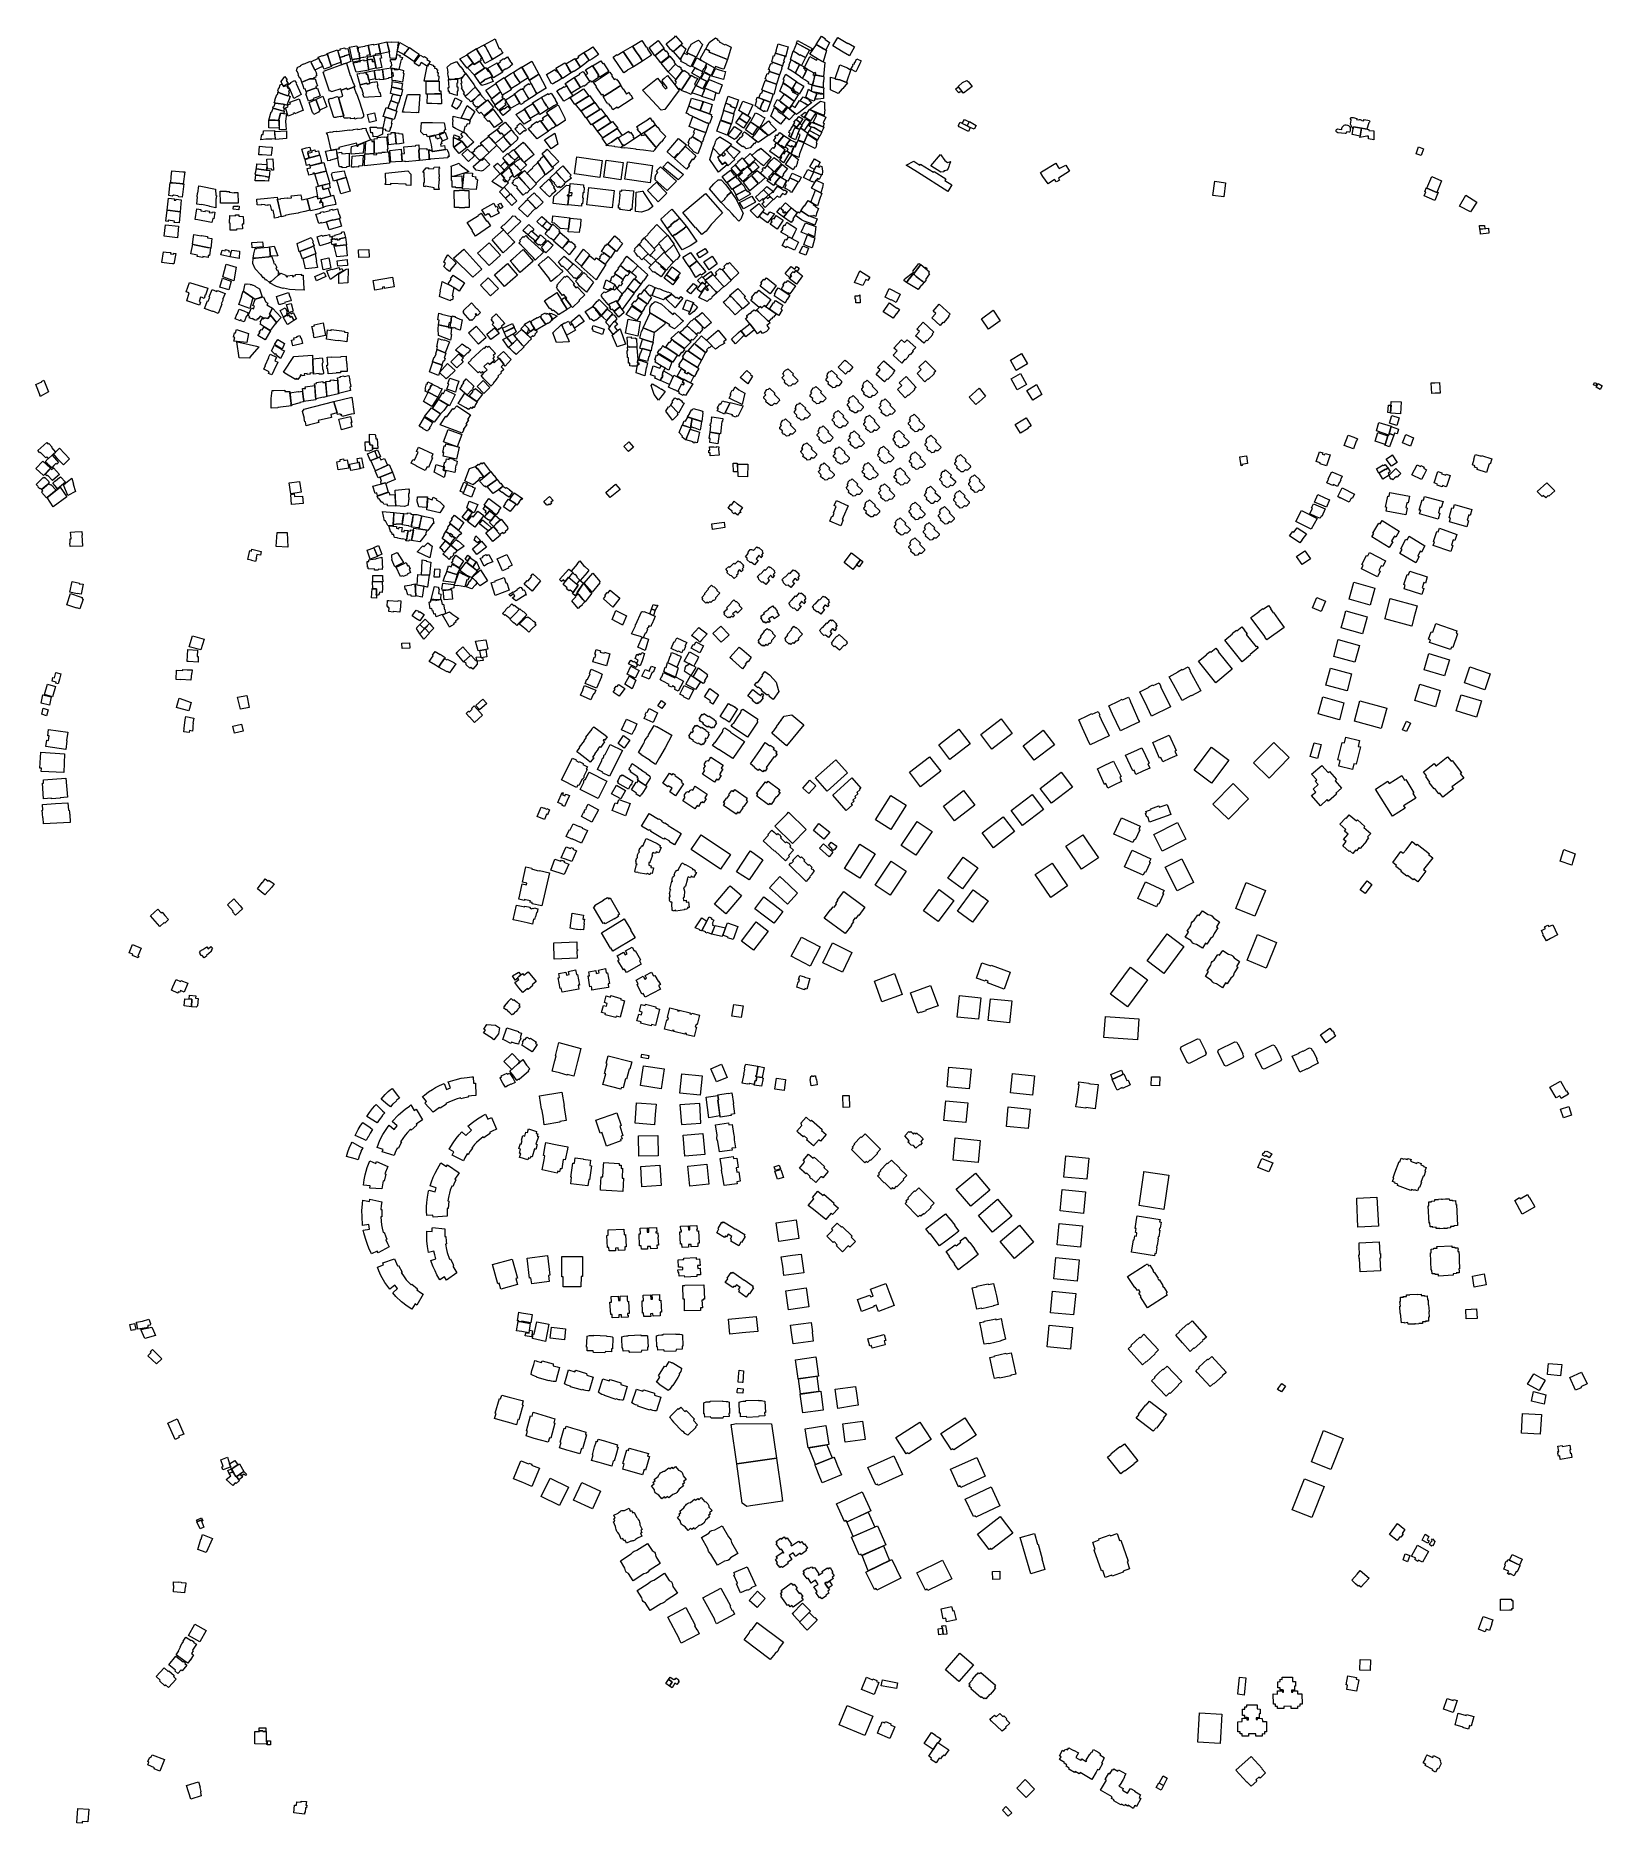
# Model space of a CAD drawing. Header units: metres. Extents: x 560562 to 562005, y 4539029 to 4540676.
import ezdxf

# ---------------------------------------------------------------- set-up
doc = ezdxf.new("R2010")
doc.units = ezdxf.units.M
doc.layers.add('B_MESKEN', color=2, linetype='Continuous', lineweight=0)

msp = doc.modelspace()

# ---------------------------------------------------------------- linework, layer by layer
at = {"layer": 'B_MESKEN', "lineweight": 13}
for points in [[(560991.9265, 4540659.8665, 99.1801), (560982.474, 4540653.951, 99.1801), (560981.6895, 4540655.4169, 99.1801), (560976.0554, 4540665.8744, 99.1801), (560975.9061, 4540666.1508, 99.1801), (560975.7234, 4540666.0488, 99.1801), (560974.9686, 4540667.5731, 99.1801), (560984.8423, 4540672.9405, 99.1801), (560985.5876, 4540671.2501, 99.1801), (560988.6416, 4540663.8591, 99.1801), (560989.6401, 4540664.3471, 99.1801), (560991.451, 4540660.6993, 99.1801), (560991.9265, 4540659.8665, 99.1801)], [(561120.2176, 4540671.2798, 104.8409), (561124.0887, 4540665.3671, 104.8409), (561124.3972, 4540665.5405, 104.8409), (561125.6264, 4540663.5242, 104.8409), (561125.3972, 4540663.3836, 104.8409), (561129.1459, 4540657.855, 104.8409), (561120.7854, 4540652.3993, 104.8409), (561117.6387, 4540657.2145, 104.8409), (561114.8843, 4540661.0909, 104.8409), (561111.6005, 4540666.0641, 104.8409), (561120.2176, 4540671.2798, 104.8409)], [(561135.0983, 4540671.4062, 109.6034), (561140.6973, 4540664.0261, 109.6034), (561140.1572, 4540663.5849, 109.6034), (561140.1328, 4540663.6161, 109.6034), (561132.5115, 4540657.637, 109.6034), (561132.2674, 4540657.4083, 109.6034), (561126.8665, 4540664.8678, 109.6034), (561135.0983, 4540671.4062, 109.6034)], [(561151.3029, 4540675.8087, 110.2028), (561157.5382, 4540668.4043, 110.2028), (561156.8419, 4540667.6045, 110.2028), (561156.6389, 4540667.7945, 110.2028), (561149.0226, 4540661.0226, 110.2028), (561147.3074, 4540663.1749, 110.2028), (561146.9912, 4540662.9712, 110.2028), (561142.5151, 4540668.4446, 110.2028), (561150.4112, 4540674.9309, 110.2028), (561151.3029, 4540675.8087, 110.2028)], [(561172.2404, 4540671.7275, 114.3659), (561176.0124, 4540667.6029, 114.3659), (561170.0857, 4540655.9185, 114.3659), (561169.5583, 4540656.0994, 114.3659), (561169.7487, 4540656.4957, 114.3659), (561162.5084, 4540659.8199, 114.3659), (561161.7561, 4540660.1906, 114.3659), (561163.9911, 4540665.5006, 114.3659), (561164.1154, 4540665.4795, 114.3659), (561164.2275, 4540665.922, 114.3659), (561164.6505, 4540665.8356, 114.3659), (561164.6505, 4540665.8356, 114.3659), (561165.4617, 4540667.9085, 114.3659), (561170.5104, 4540670.7046, 114.3659), (561172.2404, 4540671.7275, 114.3659)], [(561187.9365, 4540673.9387, 120.1053), (561188.8476, 4540673.4016, 120.1053), (561190.1543, 4540672.6545, 120.1053), (561189.7034, 4540671.9351, 120.1053), (561191.711, 4540670.8889, 120.1053), (561191.4059, 4540670.2708, 120.1053), (561196.5534, 4540667.4758, 120.1053), (561196.7889, 4540667.9212, 120.1053), (561202.6077, 4540665.1784, 120.1053), (561199.05, 4540653.8838, 120.1053), (561197.6984, 4540654.4588, 120.1053), (561182.0407, 4540660.7151, 120.1053), (561182.5774, 4540661.9249, 120.1053), (561182.0473, 4540662.1448, 120.1053), (561179.9751, 4540663.0044, 120.1053), (561179.0899, 4540663.3955, 120.1053), (561180.4976, 4540666.2624, 120.1053), (561181.5905, 4540667.9498, 120.1053), (561182.2651, 4540669.5533, 120.1053), (561186.725, 4540673.0112, 120.1053), (561187.9365, 4540673.9387, 120.1053)], [(561263.6756, 4540671.3461, 125.8053), (561277.1617, 4540663.914, 125.8053), (561275.9903, 4540661.7994, 125.8053), (561262.7328, 4540668.9466, 125.8053), (561263.6756, 4540671.3461, 125.8053)], [(561285.5678, 4540675.5011, 130.1881), (561289.1329, 4540673.2951, 130.1881), (561288.6365, 4540672.6049, 130.1881), (561293.2255, 4540669.6996, 130.1881), (561289.8161, 4540662.426, 130.1881), (561280.9186, 4540667.8324, 130.1881), (561285.5678, 4540675.5011, 130.1881)], [(561300.6901, 4540674.2692, 136.5958), (561310.1335, 4540668.7871, 136.5958), (561310.2493, 4540668.9954, 136.5958), (561316.2466, 4540665.5901, 136.5958), (561311.5501, 4540657.4393, 136.5958), (561305.6528, 4540660.7277, 136.5958), (561305.7109, 4540660.8323, 136.5958), (561296.2529, 4540666.3644, 136.5958), (561300.6901, 4540674.2692, 136.5958)], [(560822.3077, 4540655.0797, 97.5859), (560824.2279, 4540651.0857, 97.5859), (560824.5172, 4540651.2207, 97.5859), (560826.0606, 4540647.5456, 97.5859), (560823.6216, 4540646.455, 97.5859), (560823.5547, 4540646.6187, 97.5859), (560818.8563, 4540644.1394, 97.5859), (560815.604, 4540650.6297, 97.5859), (560815.1098, 4540651.6309, 97.5859), (560822.3077, 4540655.0797, 97.5859)], [(560822.3077, 4540655.0797, 95.4109), (560821.8793, 4540655.9221, 95.4109), (560825.8318, 4540657.5027, 95.4109), (560825.9151, 4540657.2288, 95.4109), (560830.3403, 4540658.7677, 95.4109), (560831.4365, 4540655.3961, 95.4109), (560833.8008, 4540648.1241, 95.4109), (560834.0449, 4540647.5279, 95.4109), (560827.5236, 4540644.9539, 95.4109), (560826.0606, 4540647.5456, 95.4109), (560824.5172, 4540651.2207, 95.4109), (560824.2279, 4540651.0857, 95.4109), (560823.7402, 4540652.1002, 95.4109), (560822.3077, 4540655.0797, 95.4109)], [(560839.814, 4540662.8548, 100.9234), (560843.062, 4540651.3736, 100.9234), (560833.8008, 4540648.1241, 100.9234), (560830.1282, 4540659.4201, 100.9234), (560839.814, 4540662.8548, 100.9234)], [(560839.9742, 4540662.2888, 96.1609), (560842.4026, 4540662.8523, 96.1609), (560842.1233, 4540663.8246, 96.1609), (560846.506, 4540664.5882, 96.1609), (560846.7338, 4540663.6398, 96.1609), (560849.0911, 4540664.0007, 96.1609), (560850.3392, 4540658.5021, 96.1609), (560846.153, 4540657.3382, 96.1609), (560846.2438, 4540656.9706, 96.1609), (560841.8404, 4540655.6918, 96.1609), (560839.9742, 4540662.2888, 96.1609)], [(560851.4146, 4540654.5583, 94.7316), (560852.0388, 4540652.0632, 94.7316), (560847.9208, 4540650.6217, 94.7316), (560845.578, 4540649.7935, 94.7316), (560843.525, 4540649.0792, 94.7316), (560842.7129, 4540651.2511, 94.7316), (560843.0622, 4540651.3736, 94.7316), (560841.8406, 4540655.6919, 94.7316), (560846.2438, 4540656.9706, 94.7316), (560846.1529, 4540657.3382, 94.7316), (560850.3389, 4540658.502, 94.7316), (560850.5238, 4540658.5535, 94.7316), (560851.4146, 4540654.5583, 94.7316)], [(560850.394, 4540665.4254, 95.1859), (560857.4907, 4540666.5793, 95.1859), (560858.1875, 4540664.2564, 95.1859), (560858.2619, 4540663.8877, 95.1859), (560858.9757, 4540660.3504, 95.1859), (560859.6631, 4540660.3929, 95.1859), (560859.8698, 4540659.2908, 95.1859), (560859.666, 4540659.2651, 95.1859), (560860.1765, 4540655.2514, 95.1859), (560860.2428, 4540654.6697, 95.1859), (560859.3789, 4540654.5472, 95.1859), (560859.3189, 4540654.898, 95.1859), (560855.4079, 4540654.2707, 95.1859), (560853.1849, 4540653.9949, 95.1859), (560850.9091, 4540664.2304, 95.1859), (560850.6287, 4540664.2233, 95.1859), (560850.394, 4540665.4254, 95.1859)], [(560853.5528, 4540654.0405, 94.0073), (560859.3189, 4540654.898, 94.0073), (560859.3789, 4540654.5472, 94.0073), (560860.0391, 4540654.6408, 94.0073), (560860.3968, 4540652.6532, 94.0073), (560854.1554, 4540651.4133, 94.0073), (560853.5528, 4540654.0405, 94.0073)], [(560859.1016, 4540665.3914, 102.6484), (560865.0586, 4540666.3237, 102.6484), (560865.0423, 4540666.4224, 102.6484), (560868.0614, 4540667.0272, 102.6484), (560869.7668, 4540658.1614, 102.6484), (560866.6305, 4540657.6727, 102.6484), (560866.922, 4540656.2455, 102.6484), (560863.799, 4540655.7136, 102.6484), (560863.0217, 4540655.6757, 102.6484), (560860.1765, 4540655.2514, 102.6484), (560859.666, 4540659.2651, 102.6484), (560859.8698, 4540659.2908, 102.6484), (560859.6631, 4540660.3929, 102.6484), (560858.9757, 4540660.3504, 102.6484), (560858.1875, 4540664.2564, 102.6484), (560859.2552, 4540664.3841, 102.6484), (560859.1016, 4540665.3914, 102.6484)], [(560867.1711, 4540653.7154, 96.1234), (560867.0077, 4540655.1205, 96.1234), (560867.5945, 4540655.1102, 96.1234), (560867.5656, 4540656.242, 96.1234), (560870.1063, 4540656.6082, 96.1234), (560870.0599, 4540656.8315, 96.1234), (560872.9542, 4540657.3325, 96.1234), (560873.9372, 4540652.2041, 96.1234), (560871.8062, 4540651.7727, 96.1234), (560871.5113, 4540654.3322, 96.1234), (560867.1711, 4540653.7154, 96.1234)], [(560877.3087, 4540668.389, 99.8734), (560879.3193, 4540659.5561, 99.8734), (560874.3921, 4540658.7773, 99.8734), (560874.6001, 4540657.7715, 99.8734), (560872.9199, 4540657.5113, 99.8734), (560872.9542, 4540657.3325, 99.8734), (560870.0599, 4540656.8315, 99.8734), (560869.7668, 4540658.1614, 99.8734), (560868.0614, 4540667.0272, 99.8734), (560868.0072, 4540667.1517, 99.8734), (560872.4483, 4540667.9937, 99.8734), (560872.5644, 4540667.443, 99.8734), (560877.3087, 4540668.389, 99.8734)], [(560879.5239, 4540658.5339, 101.2234), (560880.2483, 4540655.1296, 101.2234), (560878.8244, 4540654.9677, 101.2234), (560880.4456, 4540646.4018, 101.2234), (560875.2146, 4540645.5398, 101.2234), (560872.9199, 4540657.5113, 101.2234), (560879.5239, 4540658.5339, 101.2234)], [(560885.2689, 4540670.2303, 95.1052), (560887.519, 4540661.0008, 95.1052), (560879.4301, 4540659.2109, 95.1052), (560879.3193, 4540659.556, 95.1052), (560877.31, 4540668.3836, 95.1052), (560885.2689, 4540670.2303, 95.1052)], [(560894.9428, 4540666.599, 90.0334), (560894.9428, 4540666.599, 90.0334), (560895.3768, 4540666.6036, 90.0334), (560893.3208, 4540654.8875, 90.0334), (560888.0576, 4540655.1574, 90.0334), (560887.604, 4540659.9304, 90.0334), (560887.3882, 4540660.9719, 90.0334), (560887.519, 4540661.0009, 90.0334), (560886.3932, 4540665.6185, 90.0334), (560886.3932, 4540665.6185, 90.0334), (560885.3531, 4540669.8849, 90.0334), (560889.8335, 4540670.1955, 90.0334), (560889.8813, 4540669.7487, 90.0334), (560889.8813, 4540669.7487, 90.0334), (560895.9305, 4540670.1549, 90.0334), (560894.9428, 4540666.599, 90.0334)], [(560894.5183, 4540658.4587, 98.5984), (560897.2906, 4540657.7559, 98.5984), (560896.9398, 4540656.6498, 98.5984), (560897.5263, 4540656.4402, 98.5984), (560899.6142, 4540655.8198, 98.5984), (560898.9637, 4540653.5841, 98.5984), (560898.9637, 4540653.5841, 98.5984), (560898.222, 4540653.8044, 98.5984), (560897.6302, 4540651.3809, 98.5984), (560896.3336, 4540644.7651, 98.5984), (560889.0291, 4540645.827, 98.5984), (560888.8912, 4540647.2697, 98.5984), (560889.7736, 4540648.3394, 98.5984), (560889.523, 4540651.2256, 98.5984), (560888.4111, 4540652.2198, 98.5984), (560888.4177, 4540653.9405, 98.5984), (560893.2724, 4540653.8141, 98.5984), (560893.3208, 4540654.8875, 98.5984), (560894.0039, 4540654.8549, 98.5984), (560894.1262, 4540656.0051, 98.5984), (560894.5183, 4540658.4587, 98.5984)], [(560894.8959, 4540661.4855, 97.2927), (560895.2833, 4540663.6152, 97.2927), (560895.894, 4540665.426, 97.2927), (560895.6003, 4540665.5678, 97.2927), (560897.1897, 4540669.6227, 97.2927), (560905.7784, 4540664.7782, 97.2927), (560902.4471, 4540660.6543, 97.2927), (560900.7372, 4540658.3493, 97.2927), (560898.9175, 4540659.3505, 97.2927), (560898.9646, 4540659.4351, 97.2927), (560894.8959, 4540661.4855, 97.2927)], [(560903.5405, 4540662.0079, 95.8234), (560905.7784, 4540664.7782, 95.8234), (560905.9734, 4540665.0574, 95.8234), (560910.2582, 4540661.9994, 95.8234), (560910.2582, 4540661.9994, 95.8234), (560914.8259, 4540658.7484, 95.8234), (560911.9937, 4540654.9114, 95.8234), (560909.9456, 4540651.9919, 95.8234), (560903.7434, 4540656.3981, 95.8234), (560903.7434, 4540656.3981, 95.8234), (560900.7372, 4540658.3493, 95.8234), (560902.4471, 4540660.6543, 95.8234), (560903.5405, 4540662.0079, 95.8234)], [(560915.7247, 4540658.0452, 89.7859), (560919.1343, 4540655.932, 89.7859), (560919.726, 4540656.8318, 89.7859), (560922.7189, 4540654.9862, 89.7859), (560922.1035, 4540654.01, 89.7859), (560925.1744, 4540652.1158, 89.7859), (560922.6001, 4540647.6013, 89.7859), (560916.9024, 4540651.047, 89.7859), (560914.9377, 4540647.7362, 89.7859), (560910.3844, 4540650.503, 89.7859), (560915.7247, 4540658.0452, 89.7859)], [(560959.0519, 4540658.1895, 99.2176), (560964.5718, 4540650.6511, 99.2176), (560961.1215, 4540647.7495, 99.2176), (560961.1215, 4540647.7495, 99.2176), (560961.0943, 4540647.8234, 99.2176), (560960.5672, 4540647.284, 99.2176), (560959.6226, 4540646.3172, 99.2176), (560959.3132, 4540646.0445, 99.2176), (560956.841, 4540649.0123, 99.2176), (560956.841, 4540649.0123, 99.2176), (560952.4323, 4540654.5623, 99.2176), (560959.0519, 4540658.1895, 99.2176)], [(560958.8976, 4540658.4571, 99.2176), (560967.7028, 4540663.9696, 99.2176), (560968.8189, 4540661.7863, 99.2176), (560973.0787, 4540655.0616, 99.2176), (560971.2887, 4540654.0972, 99.2176), (560972.0491, 4540652.9736, 99.2176), (560970.7028, 4540651.9766, 99.2176), (560970.7028, 4540651.9766, 99.2176), (560970.4482, 4540652.3241, 99.2176), (560965.6635, 4540649.3871, 99.2176), (560964.5718, 4540650.6511, 99.2176), (560959.0519, 4540658.1895, 99.2176), (560958.8976, 4540658.4571, 99.2176)], [(560982.5214, 4540653.8624, 99.2926), (560975.4872, 4540650.2439, 99.2926), (560974.7064, 4540651.775, 99.2926), (560973.0787, 4540655.0616, 99.2926), (560968.8189, 4540661.7863, 99.2926), (560968.6565, 4540662.1039, 99.2926), (560967.8138, 4540663.7525, 99.2926), (560974.9686, 4540667.5731, 99.2926), (560975.7234, 4540666.0488, 99.2926), (560975.9061, 4540666.1508, 99.2926), (560981.6895, 4540655.4169, 99.2926), (560982.5214, 4540653.8624, 99.2926)], [(560996.3147, 4540656.3089, 104.428), (560998.9903, 4540651.7811, 104.428), (560999.1605, 4540651.9058, 104.428), (560999.6948, 4540651.114, 104.428), (561000.9533, 4540649.2491, 104.428), (560999.717, 4540648.4383, 104.428), (560998.8328, 4540647.8584, 104.428), (560999.0459, 4540647.5355, 104.428), (560995.0298, 4540644.8802, 104.428), (560994.871, 4540645.1977, 104.428), (560991.567, 4540643.1057, 104.428), (560987.2512, 4540649.9546, 104.428), (560989.961, 4540651.6734, 104.428), (560989.3882, 4540652.4746, 104.428), (560992.7383, 4540654.7163, 104.428), (560993.0348, 4540654.2421, 104.428), (560996.3147, 4540656.3089, 104.428)], [(561058.4179, 4540654.9727, 104.1561), (561063.6262, 4540647.0007, 104.1561), (561057.7217, 4540642.9637, 104.1561), (561057.5625, 4540643.1764, 104.1561), (561055.1221, 4540641.5178, 104.1561), (561053.0041, 4540644.8659, 104.1561), (561050.0319, 4540649.8184, 104.1561), (561058.4179, 4540654.9727, 104.1561)], [(561066.7474, 4540660.4194, 98.9811), (561069.3946, 4540656.4416, 98.9811), (561069.8509, 4540655.7717, 98.9811), (561071.7369, 4540653.0026, 98.9811), (561069.0833, 4540651.5043, 98.9811), (561069.2548, 4540651.1241, 98.9811), (561063.6262, 4540647.0007, 98.9811), (561059.1554, 4540653.8439, 98.9811), (561062.1062, 4540656.0739, 98.9811), (561061.5504, 4540657.1022, 98.9811), (561066.7474, 4540660.4194, 98.9811)], [(561066.7474, 4540660.4194, 105.8436), (561071.9251, 4540663.5126, 105.8436), (561075.0928, 4540665.534, 105.8436), (561080.265, 4540658.3947, 105.8436), (561076.7789, 4540656.042, 105.8436), (561074.1308, 4540654.3572, 105.8436), (561071.8037, 4540652.9045, 105.8436), (561069.3946, 4540656.4416, 105.8436), (561066.7474, 4540660.4194, 105.8436)], [(561112.3302, 4540647.1902, 104.7284), (561106.7066, 4540644.1771, 104.7284), (561106.9151, 4540643.8617, 104.7284), (561103.4716, 4540641.6472, 104.7284), (561093.8044, 4540656.2261, 104.7284), (561097.1985, 4540658.4146, 104.7284), (561097.4083, 4540658.0499, 104.7284), (561103.0667, 4540661.1852, 104.7284), (561112.3302, 4540647.1902, 104.7284)], [(561120.7851, 4540652.3994, 104.8017), (561112.3961, 4540647.0909, 104.8017), (561103.067, 4540661.185, 104.8017), (561111.6007, 4540666.064, 104.8017), (561114.8843, 4540661.0909, 104.8017), (561117.6385, 4540657.2146, 104.8017), (561120.7851, 4540652.3994, 104.8017)], [(561140.1328, 4540663.6161, 109.1534), (561141.8934, 4540661.3672, 109.1534), (561142.5079, 4540661.7785, 109.1534), (561144.7875, 4540658.8275, 109.1534), (561144.1987, 4540658.3921, 109.1534), (561145.2372, 4540656.9633, 109.1534), (561137.7185, 4540650.8882, 109.1534), (561132.5115, 4540657.637, 109.1534), (561140.1328, 4540663.6161, 109.1534)], [(561137.804, 4540650.4955, 109.7909), (561145.8601, 4540657.0539, 109.7909), (561150.1286, 4540651.7367, 109.7909), (561149.7122, 4540651.4047, 109.7909), (561151.2072, 4540649.7411, 109.7909), (561144.2692, 4540642.5213, 109.7909), (561137.804, 4540650.4955, 109.7909)], [(561149.4755, 4540661.4253, 110.5409), (561150.29, 4540662.1495, 110.5409), (561156.284, 4540667.4789, 110.5409), (561158.8023, 4540665.1917, 110.5409), (561160.7226, 4540663.7042, 110.5409), (561159.3815, 4540661.0799, 110.5409), (561159.3373, 4540661.1069, 110.5409), (561155.4364, 4540654.0864, 110.5409), (561149.4755, 4540661.4253, 110.5409)], [(561155.7118, 4540653.6583, 116.1284), (561157.4376, 4540656.9255, 116.1284), (561158.8685, 4540659.8941, 116.1284), (561162.0715, 4540658.5628, 116.1284), (561162.5084, 4540659.8199, 116.1284), (561169.7487, 4540656.4957, 116.1284), (561169.5583, 4540656.0994, 116.1284), (561165.3394, 4540647.3182, 116.1284), (561161.7322, 4540648.9563, 116.1284), (561161.8963, 4540649.3025, 116.1284), (561158.1603, 4540651.1325, 116.1284), (561156.201, 4540652.2282, 116.1284), (561156.7959, 4540653.1232, 116.1284), (561155.7118, 4540653.6583, 116.1284)], [(561170.8525, 4540655.4732, 113.9383), (561173.6145, 4540653.8092, 113.9383), (561175.0963, 4540652.9934, 113.9383), (561177.4216, 4540651.6653, 113.9383), (561179.9364, 4540650.2291, 113.9383), (561178.8548, 4540647.9911, 113.9383), (561177.6332, 4540645.4632, 113.9383), (561177.3033, 4540645.6328, 113.9383), (561175.7993, 4540642.7459, 113.9383), (561166.8545, 4540647.45, 113.9383), (561170.8525, 4540655.4732, 113.9383)], [(561199.05, 4540653.8838, 121.6428), (561195.6287, 4540644.8868, 121.6428), (561194.2055, 4540645.3624, 121.6428), (561188.0345, 4540647.5695, 121.6428), (561187.3592, 4540645.99, 121.6428), (561175.0962, 4540652.9934, 121.6428), (561173.6144, 4540653.8091, 121.6428), (561178.723, 4540663.5576, 121.6428), (561179.9751, 4540663.0044, 121.6428), (561182.5774, 4540661.9249, 121.6428), (561182.0407, 4540660.7151, 121.6428), (561197.6984, 4540654.4588, 121.6428), (561199.05, 4540653.8838, 121.6428)], [(561243.3093, 4540659.7924, 123.2881), (561252.2629, 4540656.8828, 123.2881), (561250.7499, 4540652.3478, 123.2881), (561251.3639, 4540652.0839, 123.2881), (561251.1886, 4540651.3053, 123.2881), (561250.8417, 4540651.4413, 123.2881), (561249.8491, 4540648.2223, 123.2881), (561246.2853, 4540649.4592, 123.2881), (561246.245, 4540649.3304, 123.2881), (561240.6884, 4540651.451, 123.2881), (561239.8238, 4540651.781, 123.2881), (561240.712, 4540654.32, 123.2881), (561241.5828, 4540657.5116, 123.2881), (561242.4978, 4540657.2211, 123.2881), (561243.3093, 4540659.7924, 123.2881)], [(561254.9628, 4540665.4448, 122.1631), (561253.9229, 4540662.0894, 122.1631), (561254.1878, 4540662.0029, 122.1631), (561252.6286, 4540656.1324, 122.1631), (561252.0631, 4540656.2839, 122.1631), (561252.2629, 4540656.8828, 122.1631), (561247.0577, 4540658.5743, 122.1631), (561243.3093, 4540659.7924, 122.1631), (561244.1511, 4540662.2333, 122.1631), (561244.0016, 4540662.3262, 122.1631), (561245.8405, 4540668.2637, 122.1631), (561248.4374, 4540667.4878, 122.1631), (561254.9628, 4540665.4448, 122.1631)], [(561259.6057, 4540661.5736, 126.2131), (561264.1331, 4540659.2444, 126.2131), (561263.9765, 4540658.6839, 126.2131), (561265.7864, 4540657.9325, 126.2131), (561266.0468, 4540658.2779, 126.2131), (561270.9691, 4540655.7442, 126.2131), (561267.3437, 4540648.2956, 126.2131), (561265.2938, 4540649.4561, 126.2131), (561263.6602, 4540650.4313, 126.2131), (561263.5324, 4540650.1877, 126.2131), (561261.1513, 4540651.6201, 126.2131), (561257.8328, 4540653.6166, 126.2131), (561257.7971, 4540653.527, 126.2131), (561257.0661, 4540653.8628, 126.2131), (561259.6057, 4540661.5736, 126.2131)], [(561259.8316, 4540661.4574, 121.6803), (561262.9365, 4540668.8368, 121.6803), (561274.5159, 4540662.5943, 121.6803), (561270.9691, 4540655.7442, 121.6803), (561266.0468, 4540658.2779, 121.6803), (561265.7864, 4540657.9325, 121.6803), (561263.9765, 4540658.6839, 121.6803), (561264.1331, 4540659.2444, 121.6803), (561259.8316, 4540661.4574, 121.6803)], [(561288.9045, 4540651.2422, 141.9946), (561287.5277, 4540638.2362, 141.9946), (561285.5927, 4540638.6973, 141.9946), (561285.5753, 4540638.5685, 141.9946), (561279.886, 4540639.6418, 141.9946), (561280.3969, 4540641.4293, 141.9946), (561279.4635, 4540641.8123, 141.9946), (561279.1115, 4540641.3476, 141.9946), (561272.4521, 4540645.0805, 141.9946), (561270.0568, 4540646.528, 141.9946), (561275.0116, 4540656.5593, 141.9946), (561277.2542, 4540655.3715, 141.9946), (561281.2435, 4540653.3665, 141.9946), (561281.9392, 4540654.6074, 141.9946), (561287.3807, 4540651.8974, 141.9946), (561287.3474, 4540651.6511, 141.9946), (561288.9045, 4540651.2422, 141.9946)], [(561281.157, 4540667.6875, 126.8881), (561287.4997, 4540663.8335, 126.8881), (561289.8161, 4540662.426, 126.8881), (561290.3017, 4540662.143, 126.8881), (561287.3639, 4540651.9058, 126.8881), (561281.9392, 4540654.6074, 126.8881), (561274.9681, 4540658.9145, 126.8881), (561281.157, 4540667.6875, 126.8881)], [(560788.4422, 4540631.9508, 90.6859), (560787.7898, 4540633.5909, 90.6859), (560791.1827, 4540638.1948, 90.6859), (560793.1408, 4540635.2324, 90.6859), (560792.3463, 4540634.4968, 90.6859), (560792.3463, 4540634.4968, 90.6859), (560794.0952, 4540631.755, 90.6859), (560789.7087, 4540629.4795, 90.6859), (560788.6402, 4540631.3691, 90.6859), (560788.3471, 4540631.8888, 90.6859), (560788.4422, 4540631.9508, 90.6859)], [(560819.6488, 4540642.5579, 102.8359), (560819.7738, 4540642.6109, 102.8359), (560820.3103, 4540641.3784, 102.8359), (560819.9614, 4540641.1951, 102.8359), (560820.3319, 4540640.5316, 102.8359), (560820.1092, 4540640.3515, 102.8359), (560820.666, 4540639.3189, 102.8359), (560819.3203, 4540638.6121, 102.8359), (560819.6971, 4540637.6995, 102.8359), (560817.1989, 4540636.5745, 102.8359), (560817.3583, 4540636.2258, 102.8359), (560816.2499, 4540636.2168, 102.8359), (560814.2062, 4540636.1402, 102.8359), (560808.3958, 4540633.6498, 102.8359), (560806.9381, 4540633.025, 102.8359), (560805.5834, 4540636.6293, 102.8359), (560804.8339, 4540636.3113, 102.8359), (560803.3277, 4540639.9117, 102.8359), (560803.7031, 4540640.0457, 102.8359), (560802.8028, 4540642.6646, 102.8359), (560802.5277, 4540642.558, 102.8359), (560801.9381, 4540643.8888, 102.8359), (560802.5396, 4540646.0472, 102.8359), (560802.8263, 4540646.1519, 102.8359), (560802.6485, 4540646.6017, 102.8359), (560805.8188, 4540648.0525, 102.8359), (560805.579, 4540648.5448, 102.8359), (560808.271, 4540649.9337, 102.8359), (560808.4073, 4540649.6041, 102.8359), (560814.7517, 4540652.3562, 102.8359), (560815.604, 4540650.6297, 102.8359), (560819.6488, 4540642.5579, 102.8359)], [(560828.6166, 4540643.8921, 105.4609), (560845.5779, 4540649.7935, 105.4609), (560845.5779, 4540649.7935, 105.4609), (560847.9209, 4540650.6217, 105.4609), (560851.4535, 4540639.0708, 105.4609), (560851.6779, 4540639.1261, 105.4609), (560854.0916, 4540632.0792, 105.4609), (560854.5393, 4540632.2391, 105.4609), (560855.5796, 4540628.8476, 105.4609), (560854.8838, 4540628.5175, 105.4609), (560854.8081, 4540628.7345, 105.4609), (560852.8928, 4540627.9417, 105.4609), (560852.8928, 4540627.9417, 105.4609), (560848.5836, 4540626.3938, 105.4609), (560848.2569, 4540627.3777, 105.4609), (560843.1107, 4540625.7087, 105.4609), (560842.7042, 4540626.8872, 105.4609), (560834.9123, 4540624.3868, 105.4609), (560833.8684, 4540623.9888, 105.4609), (560833.5402, 4540625.0455, 105.4609), (560832.2968, 4540624.593, 105.4609), (560826.3489, 4540642.2744, 105.4609), (560827.6173, 4540642.7275, 105.4609), (560827.3494, 4540643.3894, 105.4609), (560828.6166, 4540643.8921, 105.4609)], [(560857.9748, 4540651.4697, 97.1755), (560857.948, 4540651.6423, 97.1755), (560860.8703, 4540652.0433, 97.1755), (560860.6427, 4540652.9687, 97.1755), (560863.867, 4540653.5284, 97.1755), (560864.0169, 4540652.6513, 97.1755), (560867.0621, 4540653.2316, 97.1755), (560868.6222, 4540644.0602, 97.1755), (560859.3527, 4540642.5676, 97.1755), (560859.3527, 4540642.5676, 97.1755), (560856.8522, 4540642.2091, 97.1755), (560854.2377, 4540650.7247, 97.1755), (560857.9748, 4540651.4697, 97.1755)], [(560857.9227, 4540640.7319, 98.5984), (560860.2683, 4540641.0842, 98.5984), (560860.2386, 4540641.233, 98.5984), (560864.0891, 4540641.6859, 98.5984), (560865.7224, 4540642.2107, 98.5984), (560866.3307, 4540640.1565, 98.5984), (560867.2618, 4540640.3858, 98.5984), (560869.3077, 4540632.4311, 98.5984), (560869.5288, 4540631.6659, 98.5984), (560867.0234, 4540631.1051, 98.5984), (560866.8501, 4540631.9711, 98.5984), (560860.4869, 4540630.5169, 98.5984), (560858.4709, 4540638.2209, 98.5984), (560858.5358, 4540638.2369, 98.5984), (560857.9227, 4540640.7319, 98.5984)], [(560865.7224, 4540642.2107, 98.4859), (560873.5767, 4540643.6491, 98.4859), (560874.0405, 4540640.0614, 98.4859), (560874.7989, 4540636.0909, 98.4859), (560868.6557, 4540634.9664, 98.4859), (560867.2618, 4540640.3858, 98.4859), (560866.3307, 4540640.1565, 98.4859), (560865.7224, 4540642.2107, 98.4859)], [(560868.5561, 4540644.4488, 97.7734), (560867.0621, 4540653.2316, 97.7734), (560866.9887, 4540653.6894, 97.7734), (560871.5113, 4540654.3322, 97.7734), (560871.8062, 4540651.7727, 97.7734), (560873.9372, 4540652.2041, 97.7734), (560874.5673, 4540648.9166, 97.7734), (560875.1547, 4540645.8523, 97.7734), (560872.2648, 4540645.2342, 97.7734), (560868.5561, 4540644.4488, 97.7734)], [(560882.2393, 4540635.6219, 98.4484), (560878.5381, 4540635.1043, 98.4484), (560878.4167, 4540635.8992, 98.4484), (560874.8935, 4540635.3362, 98.4484), (560874.7989, 4540636.0909, 98.4484), (560874.0405, 4540640.0614, 98.4484), (560873.5767, 4540643.6491, 98.4484), (560873.5682, 4540643.715, 98.4484), (560876.9658, 4540644.2498, 98.4484), (560878.5516, 4540644.4895, 98.4484), (560881.1184, 4540644.9036, 98.4484), (560881.4201, 4540641.9937, 98.4484), (560882.2393, 4540635.6219, 98.4484)], [(560881.1184, 4540644.9036, 96.7609), (560881.0628, 4540645.0786, 96.7609), (560889.0021, 4540646.1096, 96.7609), (560889.0291, 4540645.827, 96.7609), (560889.6295, 4540637.3213, 96.7609), (560886.6006, 4540636.8916, 96.7609), (560886.6919, 4540636.3141, 96.7609), (560882.2437, 4540635.4451, 96.7609), (560882.2393, 4540635.6219, 96.7609), (560881.1184, 4540644.9036, 96.7609)], [(560900.7966, 4540641.1466, 93.9859), (560899.4458, 4540633.02, 93.9859), (560893.5139, 4540634.231, 93.9859), (560889.9526, 4540634.645, 93.9859), (560889.743, 4540638.8497, 93.9859), (560891.1784, 4540638.6592, 93.9859), (560891.1019, 4540641.6572, 93.9859), (560889.7776, 4540641.4976, 93.9859), (560889.8143, 4540645.7128, 93.9859), (560892.0197, 4540645.3922, 93.9859), (560891.9853, 4540644.7359, 93.9859), (560895.0232, 4540644.2614, 93.9859), (560895.1137, 4540644.9424, 93.9859), (560896.3336, 4540644.7651, 93.9859), (560896.3583, 4540644.8912, 93.9859), (560900.5233, 4540643.875, 93.9859), (560900.1239, 4540641.3196, 93.9859), (560900.7966, 4540641.1466, 93.9859)], [(560923.6964, 4540650.0113, 97.6984), (560926.3291, 4540649.4258, 97.6984), (560926.2606, 4540649.1231, 97.6984), (560928.1763, 4540648.7452, 97.6984), (560927.9727, 4540647.7618, 97.6984), (560929.3773, 4540647.4964, 97.6984), (560928.9865, 4540645.8812, 97.6984), (560930.9746, 4540645.6557, 97.6984), (560930.8491, 4540644.599, 97.6984), (560931.8441, 4540644.4487, 97.6984), (560931.5995, 4540642.0847, 97.6984), (560932.5176, 4540641.9575, 97.6984), (560932.1398, 4540638.8376, 97.6984), (560933.084, 4540638.686, 97.6984), (560932.6961, 4540633.9624, 97.6984), (560921.4462, 4540633.9131, 97.6984), (560919.5661, 4540633.8905, 97.6984), (560920.1949, 4540637.1762, 97.6984), (560920.9649, 4540641.7751, 97.6984), (560922.1848, 4540647.7506, 97.6984), (560923.6964, 4540650.0113, 97.6984)], [(560949.2176, 4540651.9645, 98.2461), (560952.9959, 4540646.8354, 98.2461), (560953.3958, 4540647.0455, 98.2461), (560955.7575, 4540643.8304, 98.2461), (560955.4607, 4540643.5479, 98.2461), (560957.5704, 4540640.9666, 98.2461), (560957.0673, 4540640.06, 98.2461), (560956.0786, 4540639.1887, 98.2461), (560954.302, 4540637.3438, 98.2461), (560951.6268, 4540635.9762, 98.2461), (560947.7223, 4540636.1274, 98.2461), (560947.6831, 4540635.6764, 98.2461), (560944.4419, 4540635.6444, 98.2461), (560942.215, 4540635.563, 98.2461), (560942.0087, 4540638.6827, 98.2461), (560941.6037, 4540638.6724, 98.2461), (560941.3241, 4540641.6902, 98.2461), (560941.7044, 4540641.6749, 98.2461), (560941.3818, 4540644.3916, 98.2461), (560940.7092, 4540646.9244, 98.2461), (560944.2258, 4540650.0633, 98.2461), (560948.1381, 4540651.5872, 98.2461), (560949.2176, 4540651.9645, 98.2461)], [(560959.5094, 4540621.7795, 101.2461), (560957.6101, 4540620.0976, 101.2461), (560955.9045, 4540622.5732, 101.2461), (560956.7743, 4540623.1439, 101.2461), (560954.0053, 4540627.6874, 101.2461), (560954.6769, 4540628.1034, 101.2461), (560953.589, 4540632.1159, 101.2461), (560954.5933, 4540632.5021, 101.2461), (560954.5933, 4540632.5021, 101.2461), (560953.8343, 4540634.2546, 101.2461), (560953.9374, 4540636.1526, 101.2461), (560957.0673, 4540640.06, 101.2461), (560957.748, 4540641.2867, 101.2461), (560965.3399, 4540630.93, 101.2461), (560965.2377, 4540630.7903, 101.2461), (560966.6768, 4540628.8566, 101.2461), (560966.4412, 4540628.5799, 101.2461), (560963.8894, 4540626.0773, 101.2461), (560960.5305, 4540622.6837, 101.2461), (560959.5094, 4540621.7795, 101.2461)], [(560961.1215, 4540647.7495, 103.0051), (560961.1215, 4540647.7495, 103.0051), (560964.5718, 4540650.6511, 103.0051), (560964.5718, 4540650.6511, 103.0051), (560965.6635, 4540649.3871, 103.0051), (560970.4482, 4540652.3241, 103.0051), (560975.1923, 4540645.8485, 103.0051), (560967.5829, 4540640.6607, 103.0051), (560967.5829, 4540640.6607, 103.0051), (560965.9684, 4540639.56, 103.0051), (560965.7928, 4540639.5305, 103.0051), (560959.6226, 4540646.3172, 103.0051), (560961.0943, 4540647.8234, 103.0051), (560961.1215, 4540647.7495, 103.0051)], [(560979.5284, 4540643.4587, 108.1426), (560982.4001, 4540638.2155, 108.1426), (560975.7568, 4540635.3666, 108.1426), (560971.134, 4540631.953, 108.1426), (560965.9684, 4540639.56, 108.1426), (560976.0894, 4540646.4601, 108.1426), (560978.4939, 4540642.7632, 108.1426), (560979.5284, 4540643.4587, 108.1426)], [(560978.2854, 4540645.8999, 106.0426), (560986.7404, 4540650.7653, 106.0426), (560992.184, 4540642.1264, 106.0426), (560985.7825, 4540638.6655, 106.0426), (560983.395, 4540636.9938, 106.0426), (560982.4001, 4540638.2155, 106.0426), (560979.8549, 4540642.8626, 106.0426), (560979.5284, 4540643.4587, 106.0426), (560978.2854, 4540645.8999, 106.0426)], [(561007.9972, 4540632.0885, 102.4428), (560999.9635, 4540627.075, 102.4428), (560999.8935, 4540627.1752, 102.4428), (560999.5738, 4540627.6324, 102.4428), (560999.4108, 4540627.4937, 102.4428), (560994.9887, 4540634.6445, 102.4428), (560993.541, 4540636.9775, 102.4428), (560999.7796, 4540640.9027, 102.4428), (561001.7483, 4540642.1414, 102.4428), (561003.0695, 4540639.5471, 102.4428), (561007.9972, 4540632.0885, 102.4428)], [(561015.432, 4540636.8779, 102.2551), (561007.8783, 4540632.2691, 102.2551), (561003.0903, 4540639.5241, 102.2551), (561001.7471, 4540642.1427, 102.2551), (561009.5037, 4540647.138, 102.2551), (561009.6835, 4540646.9697, 102.2551), (561015.432, 4540636.8779, 102.2551)], [(561018.8338, 4540652.4802, 103.9426), (561025.2267, 4540640.3484, 103.9426), (561023.5208, 4540639.2015, 103.9426), (561016.6216, 4540634.7894, 103.9426), (561009.6835, 4540646.9697, 103.9426), (561018.8338, 4540652.4802, 103.9426)], [(561025.2441, 4540640.3601, 105.4801), (561032.1215, 4540627.6341, 105.4801), (561023.4177, 4540622.2827, 105.4801), (561022.546, 4540623.8765, 105.4801), (561018.1513, 4540631.912, 105.4801), (561016.6216, 4540634.7894, 105.4801), (561023.5208, 4540639.2015, 105.4801), (561025.2441, 4540640.3601, 105.4801)], [(561032.3822, 4540640.0872, 99.1), (561039.9744, 4540644.5695, 99.1), (561040.7166, 4540643.3627, 99.1), (561041.3663, 4540643.7304, 99.1), (561042.2159, 4540642.3011, 99.1), (561042.7669, 4540642.5661, 99.1), (561044.3547, 4540640.1538, 99.1), (561044.4775, 4540640.2335, 99.1), (561046.7281, 4540636.6637, 99.1), (561044.4847, 4540635.1772, 99.1), (561041.4674, 4540633.2196, 99.1), (561041.284, 4540633.44, 99.1), (561038.7384, 4540631.8704, 99.1), (561038.4275, 4540631.1612, 99.1), (561035.9883, 4540632.2729, 99.1), (561036.1512, 4540632.8279, 99.1), (561032.3822, 4540640.0872, 99.1)], [(561046.8902, 4540636.2925, 94.8561), (561046.6702, 4540636.6253, 94.8561), (561046.7281, 4540636.6637, 94.8561), (561044.4775, 4540640.2335, 94.8561), (561040.8784, 4540645.8702, 94.8561), (561049.0376, 4540650.9684, 94.8561), (561050.0319, 4540649.8184, 94.8561), (561055.1013, 4540641.5507, 94.8561), (561046.8902, 4540636.2925, 94.8561)], [(561066.1044, 4540643.0077, 109.6), (561072.1572, 4540633.4726, 109.6), (561069.3306, 4540631.6457, 109.6), (561069.7204, 4540631.0886, 109.6), (561066.6992, 4540629.0592, 109.6), (561066.2299, 4540629.7869, 109.6), (561063.6716, 4540628.2139, 109.6), (561057.7804, 4540637.3092, 109.6), (561063.0206, 4540640.5079, 109.6), (561062.7853, 4540640.8964, 109.6), (561066.1044, 4540643.0077, 109.6)], [(561069.9768, 4540641.7628, 107.7936), (561068.2497, 4540644.4169, 107.7936), (561074.6453, 4540648.4018, 107.7936), (561076.2215, 4540645.884, 107.7936), (561076.2215, 4540645.884, 107.7936), (561076.8453, 4540644.9314, 107.7936), (561080.3025, 4540639.6511, 107.7936), (561080.2466, 4540639.6147, 107.7936), (561080.4792, 4540639.2372, 107.7936), (561079.3213, 4540638.4137, 107.7936), (561080.0551, 4540637.2442, 107.7936), (561074.0504, 4540633.0993, 107.7936), (561073.1885, 4540634.3645, 107.7936), (561072.4478, 4540633.8989, 107.7936), (561072.1391, 4540634.3458, 107.7936), (561072.036, 4540634.2788, 107.7936), (561068.2737, 4540639.8514, 107.7936), (561070.2759, 4540641.0194, 107.7936), (561069.8074, 4540641.651, 107.7936), (561069.9768, 4540641.7628, 107.7936)], [(561084.1018, 4540649.9839, 106.6838), (561084.1018, 4540649.9839, 106.6838), (561084.8425, 4540650.4495, 106.6838), (561089.7861, 4540642.9266, 106.6838), (561081.441, 4540637.6761, 106.6838), (561080.2466, 4540639.6147, 106.6838), (561080.3025, 4540639.6511, 106.6838), (561076.8453, 4540644.9314, 106.6838), (561076.8453, 4540644.9314, 106.6838), (561076.2215, 4540645.884, 106.6838), (561074.7697, 4540648.2032, 106.6838), (561082.2129, 4540652.8115, 106.6838), (561084.1018, 4540649.9839, 106.6838)], [(561075.7212, 4540632.9783, 110.1625), (561076.9916, 4540633.6517, 110.1625), (561089.2182, 4540641.5316, 110.1625), (561089.2385, 4540641.5009, 110.1625), (561090.5901, 4540642.3745, 110.1625), (561092.9399, 4540639.0757, 110.1625), (561092.4004, 4540638.721, 110.1625), (561092.5815, 4540638.4559, 110.1625), (561094.6574, 4540635.421, 110.1625), (561095.9047, 4540636.2517, 110.1625), (561096.3975, 4540635.5829, 110.1625), (561096.7872, 4540635.8877, 110.1625), (561097.7984, 4540634.3198, 110.1625), (561097.9926, 4540634.4967, 110.1625), (561100.7974, 4540629.9832, 110.1625), (561100.6661, 4540629.9031, 110.1625), (561099.1119, 4540628.9084, 110.1625), (561090.6673, 4540623.5037, 110.1625), (561088.0855, 4540621.9157, 110.1625), (561085.6694, 4540620.4863, 110.1625), (561085.3285, 4540620.2846, 110.1625), (561084.3443, 4540621.8723, 110.1625), (561083.1477, 4540621.0554, 110.1625), (561077.9467, 4540628.7438, 110.1625), (561078.5096, 4540629.0777, 110.1625), (561075.7212, 4540632.9783, 110.1625)], [(561133.0698, 4540635.3828, 117.5909), (561134.5303, 4540636.6252, 117.5909), (561139.4164, 4540630.7127, 117.5909), (561139.0248, 4540630.3825, 117.5909), (561139.0248, 4540630.3825, 117.5909), (561141.8088, 4540626.7721, 117.5909), (561143.5931, 4540627.9878, 117.5909), (561138.7858, 4540633.84, 117.5909), (561139.5375, 4540634.3965, 117.5909), (561139.5375, 4540634.3965, 117.5909), (561138.7959, 4540635.3385, 117.5909), (561140.7729, 4540636.8157, 117.5909), (561140.9005, 4540636.6963, 117.5909), (561143.8969, 4540639.1586, 117.5909), (561145.1586, 4540637.571, 117.5909), (561145.1586, 4540637.571, 117.5909), (561154.483, 4540625.7341, 117.5909), (561141.3679, 4540607.7985, 117.5909), (561138.0721, 4540607.2442, 117.5909), (561125.6034, 4540620.3239, 117.5909), (561120.6361, 4540625.5465, 117.5909), (561133.0698, 4540635.3828, 117.5909)], [(561151.2019, 4540649.7357, 109.4547), (561154.0262, 4540647.3099, 109.4547), (561154.2915, 4540647.7131, 109.4547), (561156.722, 4540645.9454, 109.4547), (561156.2151, 4540645.1892, 109.4547), (561157.9259, 4540643.8582, 109.4547), (561156.5954, 4540642.1312, 109.4547), (561151.5491, 4540635.5627, 109.4547), (561144.3437, 4540642.5987, 109.4547), (561151.2019, 4540649.7357, 109.4547)], [(561159.383, 4540643.8744, 113.7874), (561160.7266, 4540642.856, 113.7874), (561163.5093, 4540640.9688, 113.7874), (561163.1009, 4540640.4431, 113.7874), (561165.1814, 4540638.8069, 113.7874), (561165.0126, 4540638.5904, 113.7874), (561157.4062, 4540626.7881, 113.7874), (561156.733, 4540625.6421, 113.7874), (561154.2654, 4540627.2607, 113.7874), (561153.8113, 4540626.5867, 113.7874), (561150.7118, 4540630.5214, 113.7874), (561152.1895, 4540633.0904, 113.7874), (561150.712, 4540634.473, 113.7874), (561156.5955, 4540642.1311, 113.7874), (561157.9643, 4540643.9082, 113.7874), (561158.9519, 4540643.199, 113.7874), (561159.383, 4540643.8744, 113.7874)], [(561165.6349, 4540639.3884, 117.4686), (561169.4821, 4540637.0974, 117.4686), (561169.6507, 4540637.2728, 117.4686), (561171.6322, 4540636.2753, 117.4686), (561170.9461, 4540635.0849, 117.4686), (561168.6527, 4540631.0433, 117.4686), (561169.9574, 4540630.3697, 117.4686), (561165.7885, 4540622.3953, 117.4686), (561165.4825, 4540621.8011, 117.4686), (561160.3975, 4540624.108, 117.4686), (561160.2354, 4540623.6886, 117.4686), (561156.6485, 4540625.4981, 117.4686), (561157.4062, 4540626.7881, 117.4686), (561165.0127, 4540638.5903, 117.4686), (561165.6349, 4540639.3884, 117.4686)], [(561175.8002, 4540642.7474, 112.1909), (561176.228, 4540642.5867, 112.1909), (561175.1623, 4540640.4931, 112.1909), (561175.7185, 4540640.1882, 112.1909), (561173.9562, 4540637.1172, 112.1909), (561166.2981, 4540641.2162, 112.1909), (561169.1555, 4540646.24, 112.1909), (561169.8039, 4540645.8991, 112.1909), (561170.0392, 4540645.7753, 112.1909), (561172.1735, 4540644.6529, 112.1909), (561172.9307, 4540644.2547, 112.1909), (561175.8002, 4540642.7474, 112.1909)], [(561177.5555, 4540641.9245, 110.9534), (561183.2272, 4540639.0998, 110.9534), (561180.7247, 4540633.6118, 110.9534), (561179.6978, 4540634.0729, 110.9534), (561178.4624, 4540634.5719, 110.9534), (561178.4897, 4540634.6183, 110.9534), (561176.1841, 4540635.7049, 110.9534), (561174.7456, 4540636.375, 110.9534), (561177.5555, 4540641.9245, 110.9534)], [(561177.5432, 4540642.413, 113.1659), (561180.1088, 4540647.365, 113.1659), (561178.8548, 4540647.991, 113.1659), (561179.9365, 4540650.2291, 113.1659), (561187.1591, 4540646.1043, 113.1659), (561183.8906, 4540639.1627, 113.1659), (561177.5432, 4540642.413, 113.1659)], [(561195.2633, 4540635.4323, 120.1053), (561188.9543, 4540637.2454, 120.1053), (561184.513, 4540638.6188, 120.1053), (561188.0594, 4540645.7154, 120.1053), (561190.5355, 4540644.7302, 120.1053), (561194.5792, 4540643.4196, 120.1053), (561197.2681, 4540642.8061, 120.1053), (561196.5909, 4540640.3723, 120.1053), (561195.2633, 4540635.4323, 120.1053)], [(561246.9103, 4540639.8485, 130.7506), (561244.0956, 4540631.2039, 130.7506), (561235.2662, 4540634.2697, 130.7506), (561234.6478, 4540634.4712, 130.7506), (561235.0365, 4540635.5215, 130.7506), (561233.8907, 4540636.1929, 130.7506), (561235.7195, 4540641.1512, 130.7506), (561236.8833, 4540640.7222, 130.7506), (561237.6852, 4540642.8234, 130.7506), (561246.9103, 4540639.8485, 130.7506)], [(561239.0289, 4540650.333, 124.9006), (561240.1908, 4540649.8899, 124.9006), (561240.6884, 4540651.451, 124.9006), (561246.245, 4540649.3304, 124.9006), (561246.2853, 4540649.4592, 124.9006), (561249.8491, 4540648.2223, 124.9006), (561249.004, 4540645.9022, 124.9006), (561249.2529, 4540645.7636, 124.9006), (561247.6556, 4540641.3193, 124.9006), (561247.4922, 4540641.3829, 124.9006), (561246.9103, 4540639.8485, 124.9006), (561237.6852, 4540642.8234, 124.9006), (561237.486, 4540642.9392, 124.9006), (561238.0113, 4540644.3801, 124.9006), (561237.0222, 4540644.6928, 124.9006), (561239.0289, 4540650.333, 124.9006)], [(561250.2371, 4540632.3036, 129.3946), (561251.2517, 4540635.2302, 129.3946), (561250.339, 4540635.7576, 129.3946), (561252.938, 4540640.2834, 129.3946), (561262.8064, 4540633.6391, 129.3946), (561258.623, 4540626.6032, 129.3946), (561250.2371, 4540632.3036, 129.3946)], [(561256.1135, 4540648.9234, 126.2506), (561255.995, 4540648.9965, 126.2506), (561257.8328, 4540653.6166, 126.2506), (561261.1513, 4540651.6201, 126.2506), (561263.5324, 4540650.1877, 126.2506), (561263.6602, 4540650.4313, 126.2506), (561265.2938, 4540649.4561, 126.2506), (561262.1922, 4540642.4, 126.2506), (561261.5751, 4540641.3292, 126.2506), (561261.3943, 4540641.4672, 126.2506), (561258.8022, 4540643.0452, 126.2506), (561254.9332, 4540645.3849, 126.2506), (561256.1135, 4540648.9234, 126.2506)], [(561261.5167, 4540641.2279, 130.8196), (561262.1922, 4540642.4, 130.8196), (561265.2938, 4540649.4561, 130.8196), (561269.6001, 4540647.0183, 130.8196), (561269.1105, 4540646.1877, 130.8196), (561270.4233, 4540645.404, 130.8196), (561269.9574, 4540644.5982, 130.8196), (561271.4939, 4540643.6519, 130.8196), (561268.1801, 4540636.3258, 130.8196), (561266.2468, 4540637.5263, 130.8196), (561266.4023, 4540637.9445, 130.8196), (561261.5167, 4540641.2279, 130.8196)], [(561270.4646, 4540635.1594, 128.4946), (561268.1801, 4540636.3258, 128.4946), (561269.6993, 4540639.6844, 128.4946), (561270.0268, 4540639.4409, 128.4946), (561272.4521, 4540645.0805, 128.4946), (561278.7201, 4540641.567, 128.4946), (561277.821, 4540639.8096, 128.4946), (561279.4848, 4540639.2324, 128.4946), (561278.2904, 4540634.6794, 128.4946), (561277.1287, 4540630.7285, 128.4946), (561276.5897, 4540630.9237, 128.4946), (561276.5258, 4540630.6619, 128.4946), (561273.626, 4540631.5487, 128.4946), (561273.6977, 4540632.5127, 128.4946), (561274.0175, 4540632.4008, 128.4946), (561274.1434, 4540632.7907, 128.4946), (561270.4646, 4540635.1594, 128.4946)], [(561287.2954, 4540633.2289, 137.4571), (561287.2838, 4540627.9668, 137.4571), (561281.0448, 4540629.344, 137.4571), (561277.5905, 4540630.2601, 137.4571), (561278.0043, 4540632.045, 137.4571), (561278.1986, 4540632.0501, 137.4571), (561279.5983, 4540639.6626, 137.4571), (561279.886, 4540639.6418, 137.4571), (561280.3568, 4540639.553, 137.4571), (561283.8954, 4540638.8854, 137.4571), (561285.5753, 4540638.5685, 137.4571), (561285.5927, 4540638.6973, 137.4571), (561287.5277, 4540638.2362, 137.4571), (561287.92, 4540638.1026, 137.4571), (561287.865, 4540637.6883, 137.4571), (561287.6457, 4540633.1755, 137.4571), (561287.2954, 4540633.2289, 137.4571)], [(561312.6261, 4540644.7914, 144.5881), (561308.6767, 4540632.9261, 144.5881), (561308.1905, 4540633.1772, 144.5881), (561302.5054, 4540635.1115, 144.5881), (561298.8403, 4540635.9152, 144.5881), (561298.2354, 4540636.1003, 144.5881), (561298.3445, 4540636.5054, 144.5881), (561302.5133, 4540649.13, 144.5881), (561309.8034, 4540646.3384, 144.5881), (561311.8573, 4540644.8303, 144.5881), (561311.972, 4540645.0226, 144.5881), (561312.6261, 4540644.7914, 144.5881)], [(561319.0845, 4540646.1691, 143.6374), (561319.0845, 4540646.1691, 143.6374), (561317.4351, 4540642.4115, 143.6374), (561312.7901, 4540644.8933, 143.6374), (561314.8978, 4540648.5445, 143.6374), (561314.8978, 4540648.5445, 143.6374), (561314.443, 4540649.1106, 143.6374), (561314.8992, 4540649.9742, 143.6374), (561315.9393, 4540649.6226, 143.6374), (561316.5536, 4540651.7443, 143.6374), (561316.9173, 4540651.5881, 143.6374), (561317.187, 4540652.2575, 143.6374), (561318.206, 4540654.4844, 143.6374), (561322.1405, 4540652.5515, 143.6374), (561321.0503, 4540650.2992, 143.6374), (561319.0845, 4540646.1691, 143.6374)], [(560795.2286, 4540620.2497, 101.0979), (560796.0698, 4540619.9717, 101.0979), (560793.0173, 4540611.868, 101.0979), (560792.6583, 4540612.0013, 101.0979), (560792.6372, 4540611.9338, 101.0979), (560790.6843, 4540612.5268, 101.0979), (560789.5311, 4540612.877, 101.0979), (560785.0473, 4540613.3615, 101.0979), (560784.8707, 4540613.3858, 101.0979), (560782.8146, 4540613.6687, 101.0979), (560782.7654, 4540613.6176, 101.0979), (560781.3661, 4540614.0058, 101.0979), (560782.1653, 4540616.3443, 101.0979), (560782.0308, 4540616.3939, 101.0979), (560783.8885, 4540621.8003, 101.0979), (560784.3705, 4540621.6256, 101.0979), (560785.1078, 4540623.7274, 101.0979), (560787.6005, 4540622.6927, 101.0979), (560787.8688, 4540622.5813, 101.0979), (560790.2128, 4540621.7435, 101.0979), (560793.8601, 4540620.4399, 101.0979), (560793.9969, 4540621.0167, 101.0979), (560794.3516, 4540620.846, 101.0979), (560795.2758, 4540620.4011, 101.0979), (560795.2286, 4540620.2497, 101.0979)], [(560795.5618, 4540627.0139, 100.8329), (560794.5148, 4540623.7143, 100.8329), (560795.1175, 4540623.5076, 100.8329), (560794.3518, 4540620.8459, 100.8329), (560793.9971, 4540621.0167, 100.8329), (560793.8602, 4540620.4399, 100.8329), (560790.2128, 4540621.7435, 100.8329), (560787.8687, 4540622.5813, 100.8329), (560787.6004, 4540622.6927, 100.8329), (560785.1076, 4540623.7275, 100.8329), (560784.8008, 4540623.8693, 100.8329), (560785.2394, 4540625.0511, 100.8329), (560784.7281, 4540625.2874, 100.8329), (560785.5248, 4540627.7256, 100.8329), (560785.8581, 4540627.5346, 100.8329), (560786.8881, 4540630.7264, 100.8329), (560788.6402, 4540631.3691, 100.8329), (560790.016, 4540628.9362, 100.8329), (560792.5891, 4540630.0732, 100.8329), (560793.845, 4540627.388, 100.8329), (560795.5618, 4540627.0139, 100.8329)], [(560806.2072, 4540621.5976, 96.8954), (560799.5093, 4540617.914, 96.8954), (560795.7178, 4540626.9295, 96.8954), (560794.564, 4540628.2808, 96.8954), (560793.4679, 4540630.3615, 96.8954), (560796.7805, 4540632.5216, 96.8954), (560796.6642, 4540632.7014, 96.8954), (560799.9458, 4540634.6921, 96.8954), (560801.7957, 4540631.9779, 96.8954), (560801.4974, 4540631.7666, 96.8954), (560806.2072, 4540621.5976, 96.8954)], [(560806.9381, 4540633.025, 102.5734), (560814.2062, 4540636.1402, 102.5734), (560816.2499, 4540636.2168, 102.5734), (560819.1535, 4540636.2403, 102.5734), (560820.2207, 4540632.0308, 102.5734), (560821.1184, 4540629.5115, 102.5734), (560819.7414, 4540628.9827, 102.5734), (560820.1244, 4540627.8914, 102.5734), (560810.7893, 4540624.5653, 102.5734), (560809.9702, 4540626.7791, 102.5734), (560809.0235, 4540626.4645, 102.5734), (560807.9818, 4540629.6779, 102.5734), (560808.0052, 4540629.6861, 102.5734), (560806.9381, 4540633.025, 102.5734)], [(560821.3447, 4540627.5734, 102.6109), (560823.6012, 4540620.3037, 102.6109), (560821.7293, 4540619.434, 102.6109), (560817.2479, 4540617.9002, 102.6109), (560817.498, 4540617.0094, 102.6109), (560812.8897, 4540615.4973, 102.6109), (560810.4971, 4540622.1655, 102.6109), (560811.4724, 4540622.539, 102.6109), (560810.7893, 4540624.5653, 102.6109), (560820.1244, 4540627.8914, 102.6109), (560820.397, 4540627.1599, 102.6109), (560821.3447, 4540627.5734, 102.6109)], [(560845.6005, 4540601.4631, 109.9234), (560840.4541, 4540618.9197, 109.9234), (560844.6472, 4540620.0926, 109.9234), (560842.9467, 4540625.6555, 109.9234), (560848.2569, 4540627.3777, 109.9234), (560848.5836, 4540626.3938, 109.9234), (560852.8928, 4540627.9417, 109.9234), (560854.8081, 4540628.7345, 109.9234), (560856.9779, 4540622.5137, 109.9234), (560857.253, 4540622.5703, 109.9234), (560859.8093, 4540614.9951, 109.9234), (560863.6011, 4540603.3334, 109.9234), (560863.6825, 4540601.1278, 109.9234), (560862.0066, 4540599.8203, 109.9234), (560857.6426, 4540599.4367, 109.9234), (560857.6426, 4540599.4367, 109.9234), (560856.0186, 4540599.0483, 109.9234), (560855.7383, 4540600.1822, 109.9234), (560855.489, 4540600.1015, 109.9234), (560855.638, 4540599.1875, 109.9234), (560855.2367, 4540599.1525, 109.9234), (560854.0427, 4540599.6431, 109.9234), (560851.7618, 4540599.3869, 109.9234), (560851.5927, 4540600.1019, 109.9234), (560849.5643, 4540599.8024, 109.9234), (560848.0275, 4540599.9371, 109.9234), (560846.6754, 4540599.7292, 109.9234), (560845.8187, 4540599.8067, 109.9234), (560845.3506, 4540601.4072, 109.9234), (560845.6005, 4540601.4631, 109.9234)], [(560867.0234, 4540631.1051, 104.5609), (560867.0234, 4540631.1051, 104.5609), (560869.5288, 4540631.6659, 104.5609), (560869.3077, 4540632.4311, 104.5609), (560873.5211, 4540633.2092, 104.5609), (560873.5322, 4540633.1569, 104.5609), (560875.8774, 4540633.6916, 104.5609), (560876.8255, 4540630.11, 104.5609), (560876.0752, 4540629.892, 104.5609), (560876.8433, 4540627.1082, 104.5609), (560876.8433, 4540627.1082, 104.5609), (560877.0773, 4540627.1572, 104.5609), (560877.9512, 4540623.524, 104.5609), (560878.6777, 4540623.6916, 104.5609), (560879.5837, 4540619.7856, 104.5609), (560868.2861, 4540619.1514, 104.5609), (560868.2861, 4540619.1514, 104.5609), (560864.1356, 4540618.8723, 104.5609), (560863.0748, 4540621.9289, 104.5609), (560863.625, 4540622.092, 104.5609), (560861.8662, 4540627.8165, 104.5609), (560861.2914, 4540627.6279, 104.5609), (560860.4869, 4540630.5169, 104.5609), (560866.8501, 4540631.9711, 104.5609), (560867.0234, 4540631.1051, 104.5609)], [(560899.6791, 4540626.3897, 99.4234), (560898.3887, 4540620.4105, 99.4234), (560897.8554, 4540620.472, 99.4234), (560890.9044, 4540622.0197, 99.4234), (560888.5608, 4540622.585, 99.4234), (560889.6014, 4540628.4328, 99.4234), (560899.6791, 4540626.3897, 99.4234)], [(560888.9834, 4540615.9497, 98.2609), (560890.1603, 4540620.4268, 98.2609), (560890.4934, 4540620.3147, 98.2609), (560890.9044, 4540622.0197, 98.2609), (560897.8554, 4540620.472, 98.2609), (560897.3694, 4540618.6857, 98.2609), (560895.7765, 4540613.6484, 98.2609), (560895.1135, 4540613.8314, 98.2609), (560891.8211, 4540614.8723, 98.2609), (560888.9834, 4540615.9497, 98.2609)], [(560891.5762, 4540628.0325, 97.0234), (560889.6014, 4540628.4328, 97.0234), (560889.7602, 4540630.3055, 97.0234), (560890.1664, 4540630.224, 97.0234), (560890.1664, 4540630.224, 97.0234), (560890.0524, 4540633.6048, 97.0234), (560892.7057, 4540633.1419, 97.0234), (560892.7057, 4540633.1419, 97.0234), (560892.7428, 4540633.3095, 97.0234), (560899.6708, 4540631.8309, 97.0234), (560898.7161, 4540626.5849, 97.0234), (560891.5762, 4540628.0325, 97.0234)], [(560915.6051, 4540621.774, 99.7984), (560914.4479, 4540604.7687, 99.7984), (560912.7397, 4540604.9937, 99.7984), (560912.7289, 4540604.8249, 99.7984), (560901.477, 4540605.2873, 99.7984), (560899.7069, 4540605.3671, 99.7984), (560904.1627, 4540621.783, 99.7984), (560905.7561, 4540621.6987, 99.7984), (560913.8135, 4540621.7037, 99.7984), (560915.6051, 4540621.774, 99.7984)], [(560933.4894, 4540625.0881, 98.0734), (560934.9307, 4540625.0877, 98.0734), (560935.0269, 4540622.3124, 98.0734), (560928.9715, 4540622.1339, 98.0734), (560922.4974, 4540622.116, 98.0734), (560922.4932, 4540621.8403, 98.0734), (560921.4727, 4540621.9241, 98.0734), (560921.4462, 4540633.9131, 98.0734), (560933.4152, 4540633.9655, 98.0734), (560933.4894, 4540625.0881, 98.0734)], [(560935.6482, 4540613.1261, 98.1859), (560931.7106, 4540613.1696, 98.1859), (560926.5617, 4540613.2393, 98.1859), (560922.3652, 4540613.3587, 98.1859), (560922.4974, 4540622.116, 98.1859), (560928.9715, 4540622.1339, 98.1859), (560935.0269, 4540622.3124, 98.1859), (560935.1285, 4540622.315, 98.1859), (560935.6482, 4540613.1261, 98.1859)], [(560946.2279, 4540621.9572, 94.0363), (560942.7631, 4540622.9257, 94.0363), (560942.7469, 4540624.5601, 94.0363), (560942.0854, 4540624.5181, 94.0363), (560941.7874, 4540628.2077, 94.0363), (560942.6551, 4540628.1542, 94.0363), (560941.8814, 4540635.5036, 94.0363), (560942.215, 4540635.563, 94.0363), (560944.4419, 4540635.6444, 94.0363), (560947.6831, 4540635.6764, 94.0363), (560950.2622, 4540635.4651, 94.0363), (560950.3756, 4540632.0224, 94.0363), (560949.5868, 4540631.9773, 94.0363), (560949.7727, 4540628.6873, 94.0363), (560950.5876, 4540628.7079, 94.0363), (560950.6348, 4540624.8612, 94.0363), (560949.9256, 4540624.8425, 94.0363), (560949.8996, 4540620.8681, 94.0363), (560946.2324, 4540621.7812, 94.0363), (560946.2279, 4540621.9572, 94.0363)], [(560966.4412, 4540628.5799, 102.4801), (560971.3683, 4540622.2014, 102.4801), (560971.222, 4540622.0236, 102.4801), (560969.3953, 4540620.6583, 102.4801), (560968.1452, 4540619.5468, 102.4801), (560966.1979, 4540617.8155, 102.4801), (560963.2946, 4540615.2787, 102.4801), (560962.5021, 4540614.7856, 102.4801), (560960.1874, 4540617.5813, 102.4801), (560959.7412, 4540617.321, 102.4801), (560957.4066, 4540619.9174, 102.4801), (560960.5305, 4540622.6837, 102.4801), (560963.8894, 4540626.0773, 102.4801), (560966.4412, 4540628.5799, 102.4801)], [(560976.7934, 4540615.7868, 101.1301), (560975.3949, 4540614.656, 101.1301), (560972.6816, 4540612.5466, 101.1301), (560969.157, 4540609.5858, 101.1301), (560968.2205, 4540610.5734, 101.1301), (560967.4551, 4540610.0064, 101.1301), (560964.3343, 4540613.7746, 101.1301), (560964.9269, 4540614.2127, 101.1301), (560963.6567, 4540615.5951, 101.1301), (560966.1979, 4540617.8155, 101.1301), (560968.1452, 4540619.5468, 101.1301), (560969.3953, 4540620.6583, 101.1301), (560971.222, 4540622.0236, 101.1301), (560972.7563, 4540620.1761, 101.1301), (560976.7934, 4540615.7868, 101.1301)], [(560975.069, 4540634.8588, 94.7176), (560975.069, 4540634.8588, 94.7176), (560975.7568, 4540635.3666, 94.7176), (560981.193, 4540637.6978, 94.7176), (560983.0188, 4540633.5669, 94.7176), (560976.8169, 4540631.3423, 94.7176), (560976.8169, 4540631.3423, 94.7176), (560972.7193, 4540629.8425, 94.7176), (560971.2674, 4540632.0514, 94.7176), (560975.069, 4540634.8588, 94.7176)], [(560985.6673, 4540631.694, 105.4426), (560986.8361, 4540629.7346, 105.4426), (560989.8379, 4540624.207, 105.4426), (560989.8379, 4540624.207, 105.4426), (560981.8763, 4540617.7942, 105.4426), (560976.2291, 4540625.7059, 105.4426), (560985.6673, 4540631.694, 105.4426)], [(560992.3456, 4540617.5658, 106.0051), (560985.0864, 4540612.2791, 106.0051), (560981.4169, 4540617.4242, 106.0051), (560989.8379, 4540624.207, 106.0051), (560992.0785, 4540620.0811, 106.0051), (560990.9931, 4540619.4341, 106.0051), (560992.3456, 4540617.5658, 106.0051)], [(560993.3699, 4540637.2533, 105.4801), (560999.679, 4540627.0594, 105.4801), (560999.2836, 4540626.8511, 105.4801), (560999.7803, 4540626.0729, 105.4801), (560991.6146, 4540620.9354, 105.4801), (560986.8361, 4540629.7346, 105.4801), (560985.6673, 4540631.694, 105.4801), (560985.4302, 4540632.1328, 105.4801), (560993.3699, 4540637.2533, 105.4801)], [(561000.0411, 4540609.3846, 107.2394), (560999.5415, 4540609.1077, 107.2394), (560994.3334, 4540616.5332, 107.2394), (560999.9519, 4540620.1323, 107.2394), (561002.7107, 4540621.8995, 107.2394), (561007.691, 4540613.6239, 107.2394), (561000.0411, 4540609.3846, 107.2394)], [(561002.474, 4540622.2908, 102.2926), (561005.1567, 4540623.8809, 102.2926), (561004.9212, 4540624.1984, 102.2926), (561009.0877, 4540626.9236, 102.2926), (561009.5122, 4540626.1381, 102.2926), (561010.5808, 4540626.7642, 102.2926), (561013.6731, 4540621.3539, 102.2926), (561015.9824, 4540617.3135, 102.2926), (561014.0338, 4540616.1527, 102.2926), (561011.1301, 4540614.3326, 102.2926), (561011.2873, 4540614.1127, 102.2926), (561008.5417, 4540612.3138, 102.2926), (561007.741, 4540613.6265, 102.2926), (561007.6909, 4540613.6252, 102.2926), (561002.7106, 4540621.9008, 102.2926), (561002.474, 4540622.2908, 102.2926)], [(561015.9824, 4540617.3135, 107.7676), (561010.3855, 4540627.1059, 107.7676), (561012.2136, 4540628.0942, 107.7676), (561011.6365, 4540629.0681, 107.7676), (561015.978, 4540631.6564, 107.7676), (561016.3568, 4540630.9546, 107.7676), (561018.1513, 4540631.912, 107.7676), (561022.546, 4540623.8765, 107.7676), (561023.4971, 4540622.1376, 107.7676), (561020.8347, 4540620.4841, 107.7676), (561015.9824, 4540617.3135, 107.7676)], [(561040.2584, 4540616.5034, 100.2676), (561042.48, 4540612.9796, 100.2676), (561039.0559, 4540611.1996, 100.2676), (561034.3781, 4540608.2091, 100.2676), (561034.2425, 4540608.4284, 100.2676), (561032.9655, 4540610.4942, 100.2676), (561032.3434, 4540611.2931, 100.2676), (561031.3817, 4540612.6266, 100.2676), (561030.4411, 4540614.1088, 100.2676), (561027.5352, 4540618.9744, 100.2676), (561027.5066, 4540619.0222, 100.2676), (561030.0155, 4540620.3243, 100.2676), (561030.0002, 4540620.3486, 100.2676), (561033.7226, 4540622.5477, 100.2676), (561034.26, 4540621.697, 100.2676), (561036.5034, 4540623.0167, 100.2676), (561040.5517, 4540616.6999, 100.2676), (561040.2584, 4540616.5034, 100.2676)], [(561041.7551, 4540625.2014, 103.6), (561045.0715, 4540627.3407, 103.6), (561045.3068, 4540626.9522, 103.6), (561048.5042, 4540628.937, 103.6), (561048.8164, 4540628.4765, 103.6), (561050.9993, 4540629.6862, 103.6), (561053.5994, 4540625.4176, 103.6), (561055.0972, 4540622.9586, 103.6), (561056.398, 4540620.3946, 103.6), (561053.9825, 4540618.8773, 103.6), (561053.957, 4540618.9012, 103.6), (561052.6084, 4540618.1035, 103.6), (561048.1155, 4540615.3784, 103.6), (561041.7551, 4540625.2014, 103.6)], [(561057.8126, 4540637.2595, 107.1424), (561058.9393, 4540635.52, 107.1424), (561063.6715, 4540628.214, 107.1424), (561055.0972, 4540622.9587, 107.1424), (561050.6015, 4540630.3393, 107.1424), (561050.4779, 4540630.2867, 107.1424), (561049.6011, 4540631.8119, 107.1424), (561051.863, 4540633.2368, 107.1424), (561051.6874, 4540633.4944, 107.1424), (561057.8126, 4540637.2595, 107.1424)], [(561066.5244, 4540626.7556, 110.95), (561071.2479, 4540620.3613, 110.95), (561059.1015, 4540612.7218, 110.95), (561058.3405, 4540612.3084, 110.95), (561053.9825, 4540618.8773, 110.95), (561066.5244, 4540626.7556, 110.95)], [(561088.0855, 4540621.9157, 113.575), (561090.6673, 4540623.5037, 113.575), (561099.1119, 4540628.9084, 113.575), (561100.6661, 4540629.9031, 113.575), (561102.6447, 4540626.5454, 113.575), (561103.0121, 4540626.7514, 113.575), (561105.9979, 4540621.9728, 113.575), (561106.7296, 4540622.5075, 113.575), (561107.8059, 4540623.174, 113.575), (561107.6363, 4540623.4411, 113.575), (561108.133, 4540623.7329, 113.575), (561109.7423, 4540621.175, 113.575), (561109.9378, 4540621.3029, 113.575), (561111.8182, 4540617.8934, 113.575), (561110.3089, 4540616.9106, 113.575), (561098.0817, 4540609.2252, 113.575), (561097.517, 4540610.0229, 113.575), (561093.5566, 4540607.4887, 113.575), (561091.4741, 4540611.0155, 113.575), (561091.1315, 4540610.8101, 113.575), (561090.0125, 4540612.6941, 113.575), (561089.4489, 4540612.3847, 113.575), (561088.679, 4540613.7201, 113.575), (561088.679, 4540613.7201, 113.575), (561088.2849, 4540613.4565, 113.575), (561084.4382, 4540619.7579, 113.575), (561088.0855, 4540621.9157, 113.575)], [(561175.4708, 4540620.1043, 118.3686), (561166.1728, 4540623.1305, 118.3686), (561169.7925, 4540630.0542, 118.3686), (561177.9907, 4540626.2189, 118.3686), (561177.5265, 4540625.0924, 118.3686), (561175.4708, 4540620.1043, 118.3686)], [(561173.8036, 4540636.8138, 111.8534), (561176.1841, 4540635.7049, 111.8534), (561178.4897, 4540634.6183, 111.8534), (561178.4624, 4540634.5719, 111.8534), (561179.6978, 4540634.0729, 111.8534), (561176.472, 4540626.9294, 111.8534), (561170.2944, 4540629.8194, 111.8534), (561173.8036, 4540636.8138, 111.8534)], [(561188.3598, 4540623.4684, 118.4553), (561187.2614, 4540620.1462, 118.4553), (561187.5613, 4540620.032, 118.4553), (561186.4324, 4540616.0015, 118.4553), (561185.1853, 4540616.3837, 118.4553), (561185.301, 4540616.6795, 118.4553), (561175.3704, 4540619.8604, 118.4553), (561178.5345, 4540627.5384, 118.4553), (561188.3598, 4540623.4684, 118.4553)], [(561182.2141, 4540635.4988, 123.1428), (561194.1694, 4540630.6141, 123.1428), (561191.2486, 4540622.3649, 123.1428), (561189.375, 4540623.0479, 123.1428), (561178.2934, 4540627.6383, 123.1428), (561181.2423, 4540633.912, 123.1428), (561181.4971, 4540633.8072, 123.1428), (561182.2141, 4540635.4988, 123.1428)], [(561231.5358, 4540625.6993, 125.0928), (561232.0936, 4540625.4985, 125.0928), (561232.0245, 4540625.3073, 125.0928), (561241.2178, 4540621.8329, 125.0928), (561238.8304, 4540614.5554, 125.0928), (561228.0943, 4540618.5373, 125.0928), (561229.7853, 4540623.2316, 125.0928), (561230.5787, 4540622.9375, 125.0928), (561231.5358, 4540625.6993, 125.0928)], [(561233.9308, 4540634.6942, 128.0131), (561234.6478, 4540634.4712, 128.0131), (561235.2662, 4540634.2697, 128.0131), (561244.0956, 4540631.2039, 128.0131), (561244.3985, 4540631.0988, 128.0131), (561241.6597, 4540621.6658, 128.0131), (561232.0245, 4540625.3073, 128.0131), (561232.0936, 4540625.4985, 128.0131), (561230.8303, 4540625.9533, 128.0131), (561233.9308, 4540634.6942, 128.0131)], [(561251.5748, 4540621.885, 130.3696), (561260.6129, 4540615.4107, 130.3696), (561256.0059, 4540608.8176, 130.3696), (561254.6283, 4540609.7937, 130.3696), (561246.9392, 4540615.776, 130.3696), (561251.5748, 4540621.885, 130.3696)], [(561258.7982, 4540624.231, 128.0446), (561264.1443, 4540621.3989, 128.0446), (561260.6129, 4540615.4107, 128.0446), (561251.5748, 4540621.885, 128.0446), (561251.5191, 4540621.8116, 128.0446), (561247.3565, 4540624.7685, 128.0446), (561250.3136, 4540632.2516, 128.0446), (561255.2395, 4540628.9032, 128.0446), (561258.4744, 4540626.7042, 128.0446), (561257.8517, 4540625.7619, 128.0446), (561258.473, 4540625.3961, 128.0446), (561258.473, 4540625.3961, 128.0446), (561258.9851, 4540626.2243, 128.0446), (561260.2954, 4540625.3443, 128.0446), (561260.2804, 4540625.3211, 128.0446), (561262.0096, 4540624.1427, 128.0446), (561261.5901, 4540623.4846, 128.0446), (561259.1214, 4540624.9779, 128.0446), (561258.7982, 4540624.231, 128.0446)], [(561262.6862, 4540633.437, 129.2446), (561269.4989, 4540629.3491, 129.2446), (561265.1277, 4540622.0686, 129.2446), (561264.1422, 4540622.594, 129.2446), (561264.3274, 4540622.9344, 129.2446), (561263.2888, 4540623.6263, 129.2446), (561263.1253, 4540623.3823, 129.2446), (561260.2804, 4540625.3211, 129.2446), (561260.8957, 4540626.2731, 129.2446), (561259.0444, 4540627.3119, 129.2446), (561260.7889, 4540630.246, 129.2446), (561262.6862, 4540633.437, 129.2446)], [(561273.7719, 4540626.6313, 139.1446), (561276.4432, 4540624.8555, 139.1446), (561277.6309, 4540624.0475, 139.1446), (561281.2867, 4540622.7051, 139.1446), (561278.8801, 4540615.4977, 139.1446), (561275.3259, 4540616.675, 139.1446), (561274.4634, 4540617.1318, 139.1446), (561273.0297, 4540618.0532, 139.1446), (561271.1992, 4540619.2757, 139.1446), (561273.7719, 4540626.6313, 139.1446)], [(561277.1788, 4540630.3692, 139.4071), (561281.0448, 4540629.344, 139.4071), (561287.9365, 4540627.8227, 139.4071), (561287.5847, 4540625.536, 139.4071), (561287.469, 4540625.5601, 139.4071), (561287.5556, 4540622.3259, 139.4071), (561277.6309, 4540624.0475, 139.4071), (561276.4432, 4540624.8555, 139.4071), (561277.1788, 4540630.3692, 139.4071)], [(561281.2867, 4540622.7051, 135.5821), (561287.5529, 4540621.8627, 135.5821), (561287.5402, 4540621.4308, 135.5821), (561287.6536, 4540618.1014, 135.5821), (561282.7394, 4540617.445, 135.5821), (561279.4954, 4540617.3403, 135.5821), (561281.2867, 4540622.7051, 135.5821)], [(561309.6732, 4540632.4114, 143.9881), (561305.3064, 4540627.2914, 143.9881), (561305.1009, 4540626.8033, 143.9881), (561304.834, 4540626.9026, 143.9881), (561301.1825, 4540622.7144, 143.9881), (561293.8596, 4540625.8364, 143.9881), (561294.09, 4540628.8709, 143.9881), (561293.8984, 4540628.8659, 143.9881), (561294.0072, 4540631.9682, 143.9881), (561294.1503, 4540631.9955, 143.9881), (561294.0684, 4540637.7428, 143.9881), (561298.3445, 4540636.5054, 143.9881), (561298.2354, 4540636.1003, 143.9881), (561298.8403, 4540635.9152, 143.9881), (561302.5054, 4540635.1115, 143.9881), (561308.1905, 4540633.1772, 143.9881), (561309.6732, 4540632.4114, 143.9881)], [(561414.7317, 4540625.1979, 183.8966), (561413.8088, 4540623.8665, 183.8966), (561413.4342, 4540624.0716, 183.8966), (561412.1754, 4540623.1393, 183.8966), (561409.2416, 4540626.6043, 183.8966), (561411.7071, 4540628.8164, 183.8966), (561414.7317, 4540625.1979, 183.8966)], [(561411.6041, 4540628.9396, 183.944), (561415.5546, 4540632.5986, 183.944), (561419.7854, 4540634.6134, 183.944), (561420.5724, 4540633.5608, 183.944), (561420.762, 4540633.8015, 183.944), (561424.5359, 4540628.8992, 183.944), (561416.5554, 4540623.016, 183.944), (561411.6041, 4540628.9396, 183.944)], [(560776.4929, 4540598.17, 99.4454), (560778.6858, 4540605.6345, 99.4454), (560779.2164, 4540605.5734, 99.4454), (560780.2846, 4540609.1307, 99.4454), (560783.3799, 4540608.2895, 99.4454), (560783.3579, 4540608.1646, 99.4454), (560785.6198, 4540607.4017, 99.4454), (560790.5098, 4540606.3327, 99.4454), (560790.2584, 4540604.1629, 99.4454), (560787.2491, 4540604.3843, 99.4454), (560787.1766, 4540604.1029, 99.4454), (560785.7591, 4540598.6038, 99.4454), (560785.773, 4540597.7077, 99.4454), (560784.6297, 4540597.8304, 99.4454), (560782.1809, 4540598.0168, 99.4454), (560776.4929, 4540598.17, 99.4454)], [(560782.1965, 4540613.7754, 98.0954), (560782.7652, 4540613.6176, 98.0954), (560782.8145, 4540613.6687, 98.0954), (560784.8706, 4540613.3859, 98.0954), (560785.0473, 4540613.3616, 98.0954), (560789.5312, 4540612.877, 98.0954), (560790.6845, 4540612.5267, 98.0954), (560789.7046, 4540609.3872, 98.0954), (560790.7035, 4540609.0865, 98.0954), (560789.9897, 4540606.4464, 98.0954), (560785.6198, 4540607.4017, 98.0954), (560783.3579, 4540608.1646, 98.0954), (560783.3799, 4540608.2895, 98.0954), (560780.2846, 4540609.1307, 98.0954), (560779.9258, 4540609.247, 98.0954), (560780.5414, 4540611.018, 98.0954), (560781.2336, 4540610.7847, 98.0954), (560782.1025, 4540613.8015, 98.0954), (560782.1965, 4540613.7754, 98.0954)], [(560804.2782, 4540617.7202, 104.4704), (560808.0572, 4540606.8779, 104.4704), (560806.8814, 4540606.5497, 104.4704), (560803.0161, 4540604.9848, 104.4704), (560800.3473, 4540603.9226, 104.4704), (560800.0758, 4540604.6864, 104.4704), (560798.4866, 4540604.1183, 104.4704), (560798.7479, 4540603.4096, 104.4704), (560794.3336, 4540601.6319, 104.4704), (560791.6436, 4540609.2949, 104.4704), (560793.5904, 4540610.0156, 104.4704), (560793.455, 4540610.3851, 104.4704), (560794.112, 4540610.6267, 104.4704), (560793.4911, 4540612.2517, 104.4704), (560796.3154, 4540613.1438, 104.4704), (560795.7775, 4540614.4726, 104.4704), (560804.2782, 4540617.7202, 104.4704)], [(560822.9961, 4540607.9412, 100.3234), (560823.3215, 4540607.0997, 100.3234), (560822.1259, 4540605.32, 100.3234), (560817.8456, 4540603.3371, 100.3234), (560817.0569, 4540605.1993, 100.3234), (560816.7825, 4540605.0726, 100.3234), (560813.4093, 4540614.1841, 100.3234), (560819.794, 4540617.0701, 100.3234), (560823.1407, 4540608.0079, 100.3234), (560822.9961, 4540607.9412, 100.3234)], [(560826.0485, 4540620.1027, 97.6609), (560829.9224, 4540610.2292, 97.6609), (560823.3215, 4540607.0997, 97.6609), (560822.9961, 4540607.9412, 97.6609), (560823.1407, 4540608.0079, 97.6609), (560819.794, 4540617.0701, 97.6609), (560826.0485, 4540620.1027, 97.6609)], [(560831.2574, 4540615.8338, 105.8359), (560831.9247, 4540616.0575, 105.8359), (560831.4158, 4540617.2849, 105.8359), (560833.9578, 4540618.1431, 105.8359), (560834.0904, 4540617.8736, 105.8359), (560839.4671, 4540619.9447, 105.8359), (560839.5777, 4540619.5507, 105.8359), (560840.0506, 4540619.7363, 105.8359), (560840.2864, 4540618.8959, 105.8359), (560840.4541, 4540618.9197, 105.8359), (560845.4473, 4540601.9826, 105.8359), (560842.3945, 4540601.0098, 105.8359), (560842.206, 4540601.5011, 105.8359), (560839.6872, 4540600.7179, 105.8359), (560839.6036, 4540601.0382, 105.8359), (560838.0826, 4540600.5531, 105.8359), (560836.149, 4540600.4793, 105.8359), (560831.2574, 4540615.8338, 105.8359)], [(560894.3028, 4540606.3333, 105.8359), (560891.7549, 4540598.5105, 105.8359), (560881.8097, 4540601.4213, 105.8359), (560884.5487, 4540609.7259, 105.8359), (560894.3028, 4540606.3333, 105.8359)], [(560895.5336, 4540613.7154, 94.5109), (560893.2975, 4540606.683, 94.5109), (560886.3305, 4540609.1062, 94.5109), (560888.7797, 4540615.9945, 94.5109), (560888.9834, 4540615.9497, 94.5109), (560891.8211, 4540614.8723, 94.5109), (560895.1135, 4540613.8314, 94.5109), (560895.5336, 4540613.7154, 94.5109)], [(560954.1379, 4540615.4669, 89.4988), (560952.0238, 4540611.4396, 89.4988), (560949.2309, 4540608.049, 89.4988), (560945.0043, 4540610.9097, 89.4988), (560948.2509, 4540618.4867, 89.4988), (560954.1379, 4540615.4669, 89.4988)], [(560959.1348, 4540611.6004, 92.1613), (560966.199, 4540605.9082, 92.1613), (560961.269, 4540597.8495, 92.1613), (560960.5351, 4540598.4514, 92.1613), (560953.692, 4540599.9822, 92.1613), (560959.1348, 4540611.6004, 92.1613)], [(560978.0321, 4540616.7882, 101.1676), (560983.5356, 4540609.5554, 101.1676), (560980.3746, 4540606.98, 101.1676), (560980.486, 4540606.8408, 101.1676), (560978.54, 4540605.2239, 101.1676), (560974.7753, 4540601.9437, 101.1676), (560971.8371, 4540605.4682, 101.1676), (560970.4831, 4540604.3142, 101.1676), (560967.2146, 4540607.9541, 101.1676), (560972.6816, 4540612.5466, 101.1676), (560975.3949, 4540614.656, 101.1676), (560978.0321, 4540616.7882, 101.1676)], [(560983.0978, 4540608.0282, 104.3176), (560991.7149, 4540596.3563, 104.3176), (560986.4054, 4540592.8333, 104.3176), (560986.4737, 4540592.7387, 104.3176), (560984.2465, 4540591.2882, 104.3176), (560979.2962, 4540597.5916, 104.3176), (560978.3838, 4540596.8717, 104.3176), (560974.419, 4540601.1392, 104.3176), (560982.0378, 4540607.1802, 104.3176), (560983.0978, 4540608.0282, 104.3176)], [(560988.9546, 4540607.551, 101.2801), (560988.311, 4540607.0604, 101.2801), (560984.3776, 4540611.5915, 101.2801), (560985.1699, 4540612.1858, 101.2801), (560985.1085, 4540612.2954, 101.2801), (560987.5513, 4540614.1, 101.2801), (560988.3588, 4540614.6837, 101.2801), (560992.3456, 4540617.5658, 101.2801), (560992.2399, 4540617.7119, 101.2801), (560993.1577, 4540618.3345, 101.2801), (560993.2364, 4540618.2117, 101.2801), (560994.3333, 4540616.5345, 101.2801), (560995.5083, 4540614.8586, 101.2801), (560993.9027, 4540613.4866, 101.2801), (560993.9553, 4540613.4583, 101.2801), (560994.9758, 4540612.1146, 101.2801), (560988.9546, 4540607.551, 101.2801)], [(560992.2336, 4540602.1971, 95.2801), (560988.9157, 4540606.3708, 95.2801), (560992.8078, 4540609.1161, 95.2801), (560993.3814, 4540608.4335, 95.2801), (560995.803, 4540610.4418, 95.2801), (560996.6272, 4540610.7877, 95.2801), (560999.0521, 4540607.9112, 95.2801), (560992.2336, 4540602.1971, 95.2801)], [(561018.1326, 4540598.2764, 103.1869), (561011.5769, 4540594.3465, 103.1869), (561008.5681, 4540597.9667, 103.1869), (561008.4786, 4540597.8966, 103.1869), (561006.3801, 4540600.559, 103.1869), (561004.1579, 4540603.1436, 103.1869), (561012.0227, 4540608.1555, 103.1869), (561012.0736, 4540608.0613, 103.1869), (561015.7794, 4540602.0439, 103.1869), (561017.3587, 4540599.4793, 103.1869), (561017.672, 4540598.9935, 103.1869), (561018.1326, 4540598.2764, 103.1869)], [(561025.385, 4540604.6097, 106.7994), (561020.1603, 4540601.352, 106.7994), (561020.2159, 4540601.2602, 106.7994), (561017.3588, 4540599.4794, 106.7994), (561012.0737, 4540608.0614, 106.7994), (561011.8105, 4540608.5485, 106.7994), (561017.2528, 4540611.9794, 106.7994), (561017.3568, 4540611.834, 106.7994), (561019.7957, 4540613.3319, 106.7994), (561022.2168, 4540609.8381, 106.7994), (561025.385, 4540604.6097, 106.7994)], [(561024.8971, 4540617.3467, 101.6176), (561027.5352, 4540618.9744, 101.6176), (561030.4411, 4540614.1088, 101.6176), (561031.3817, 4540612.6266, 101.6176), (561032.3434, 4540611.2931, 101.6176), (561032.9655, 4540610.4942, 101.6176), (561034.2425, 4540608.4284, 101.6176), (561029.1274, 4540605.1045, 101.6176), (561026.0702, 4540603.3183, 101.6176), (561025.2942, 4540604.5531, 101.6176), (561025.385, 4540604.6097, 101.6176), (561022.2168, 4540609.8381, 101.6176), (561019.7957, 4540613.3319, 101.6176), (561019.4021, 4540614.0133, 101.6176), (561024.8971, 4540617.3467, 101.6176)], [(561043.0467, 4540612.1806, 109.3426), (561049.2819, 4540599.8344, 109.3426), (561049.4916, 4540597.6629, 109.3426), (561041.518, 4540592.3713, 109.3426), (561040.1494, 4540594.2618, 109.3426), (561034.7569, 4540601.6006, 109.3426), (561032.249, 4540605.3376, 109.3426), (561033.6832, 4540606.1705, 109.3426), (561033.5921, 4540606.3242, 109.3426), (561041.0248, 4540610.9758, 109.3426), (561043.0467, 4540612.1806, 109.3426)], [(561071.9126, 4540620.7793, 111.925), (561076.4375, 4540614.2099, 111.925), (561064.271, 4540606.5431, 111.925), (561064.1498, 4540606.417, 111.925), (561059.1015, 4540612.7218, 111.925), (561071.9126, 4540620.7793, 111.925)], [(561076.8123, 4540614.4462, 112.9545), (561081.4127, 4540607.9293, 112.9545), (561069.2203, 4540600.2109, 112.9545), (561069.088, 4540600.5023, 112.9545), (561068.5012, 4540600.0935, 112.9545), (561064.271, 4540606.5433, 112.9545), (561076.8123, 4540614.4462, 112.9545)], [(561082.3027, 4540608.4926, 114.025), (561087.0008, 4540602.2204, 114.025), (561074.6086, 4540594.2348, 114.025), (561074.35, 4540594.5966, 114.025), (561073.4513, 4540593.7371, 114.025), (561069.2204, 4540600.2111, 114.025), (561082.3027, 4540608.4926, 114.025)], [(561163.5951, 4540610.8862, 125.1561), (561165.8476, 4540610.0033, 125.1561), (561165.7786, 4540609.8323, 125.1561), (561183.2637, 4540603.5528, 125.1561), (561184.3307, 4540603.1594, 125.1561), (561183.8995, 4540601.8668, 125.1561), (561184.9643, 4540601.4358, 125.1561), (561182.3698, 4540594.8887, 125.1561), (561180.3698, 4540595.4883, 125.1561), (561180.3211, 4540595.3527, 125.1561), (561163.2338, 4540603.2624, 125.1561), (561163.3063, 4540603.4495, 125.1561), (561161.1436, 4540604.488, 125.1561), (561163.5951, 4540610.8862, 125.1561)], [(561176.8283, 4540615.2987, 118.5561), (561173.8095, 4540606.9481, 118.5561), (561165.7786, 4540609.8323, 118.5561), (561165.8476, 4540610.0033, 118.5561), (561163.5951, 4540610.8862, 118.5561), (561163.4959, 4540610.9319, 118.5561), (561165.798, 4540618.3414, 118.5561), (561176.8283, 4540615.2987, 118.5561)], [(561185.11, 4540612.4488, 115.2186), (561182.59, 4540603.7947, 115.2186), (561173.8095, 4540606.9481, 115.2186), (561176.7652, 4540615.1241, 115.2186), (561185.11, 4540612.4488, 115.2186)], [(561195.5939, 4540606.8454, 117.2446), (561204.7702, 4540603.907, 117.2446), (561204.9401, 4540603.8495, 117.2446), (561202.6628, 4540594.7714, 117.2446), (561192.7935, 4540597.9241, 117.2446), (561195.5939, 4540606.8454, 117.2446)], [(561206.582, 4540609.1462, 122.8321), (561204.7702, 4540603.907, 122.8321), (561195.2746, 4540606.9476, 122.8321), (561197.4274, 4540613.5412, 122.8321), (561202.1885, 4540611.9847, 122.8321), (561201.75, 4540610.8276, 122.8321), (561202.9983, 4540610.3486, 122.8321), (561206.582, 4540609.1462, 122.8321)], [(561199.651, 4540620.01, 122.7571), (561205.6213, 4540617.9399, 122.7571), (561205.6585, 4540618.0475, 122.7571), (561209.2766, 4540616.729, 122.7571), (561206.838, 4540609.0603, 122.7571), (561202.9983, 4540610.3486, 122.7571), (561201.75, 4540610.8276, 122.7571), (561202.1885, 4540611.9847, 122.7571), (561197.4274, 4540613.5412, 122.7571), (561199.651, 4540620.01, 122.7571)], [(561213.2066, 4540615.5114, 128.7571), (561222.4118, 4540612.2437, 128.7571), (561217.9416, 4540602.0111, 128.7571), (561209.6349, 4540606.7891, 128.7571), (561213.2066, 4540615.5114, 128.7571)], [(561227.2432, 4540609.7594, 123.4053), (561224.491, 4540611.3399, 123.4053), (561226.1042, 4540616.1815, 123.4053), (561225.6243, 4540616.3676, 123.4053), (561226.3963, 4540618.7919, 123.4053), (561226.6702, 4540618.6777, 123.4053), (561226.8566, 4540619.0711, 123.4053), (561228.1133, 4540618.59, 123.4053), (561228.0943, 4540618.5373, 123.4053), (561232.6017, 4540616.8656, 123.4053), (561231.6686, 4540614.0241, 123.4053), (561231.3208, 4540614.159, 123.4053), (561230.1512, 4540611.1244, 123.4053), (561229.0651, 4540608.3065, 123.4053), (561227.091, 4540609.3484, 123.4053), (561229.0651, 4540608.3065, 123.4053), (561227.091, 4540609.3484, 123.4053), (561227.2432, 4540609.7594, 123.4053)], [(561238.8304, 4540614.5554, 122.8428), (561235.6043, 4540606.2322, 122.8428), (561234.722, 4540606.0633, 122.8428), (561233.3304, 4540606.5129, 122.8428), (561233.0292, 4540605.8003, 122.8428), (561229.0235, 4540608.1986, 122.8428), (561231.3208, 4540614.159, 122.8428), (561231.6686, 4540614.0241, 122.8428), (561232.6017, 4540616.8656, 122.8428), (561238.8304, 4540614.5554, 122.8428)], [(561242.4571, 4540609.5515, 129.6571), (561245.8702, 4540606.7125, 129.6571), (561245.6135, 4540606.3223, 129.6571), (561248.3939, 4540604.0702, 129.6571), (561248.5574, 4540604.3142, 129.6571), (561249.7461, 4540603.4585, 129.6571), (561253.0158, 4540600.7119, 129.6571), (561247.9392, 4540594.3801, 129.6571), (561247.1708, 4540594.9591, 129.6571), (561244.741, 4540596.8129, 129.6571), (561244.8403, 4540596.9377, 129.6571), (561239.0256, 4540601.6485, 129.6571), (561242.4571, 4540609.5515, 129.6571)], [(561245.0055, 4540617.1095, 128.7571), (561246.9392, 4540615.776, 128.7571), (561247.8806, 4540615.0436, 128.7571), (561253.6821, 4540610.5299, 128.7571), (561249.2669, 4540604.9897, 128.7571), (561245.7627, 4540607.9658, 128.7571), (561241.8656, 4540611.0116, 128.7571), (561245.0055, 4540617.1095, 128.7571)], [(561261.3594, 4540604.2177, 134.0071), (561255.8333, 4540598.345, 134.0071), (561249.7461, 4540603.4585, 134.0071), (561254.6283, 4540609.7937, 134.0071), (561256.4389, 4540608.5107, 134.0071), (561256.3322, 4540608.3807, 134.0071), (561258.2957, 4540606.7064, 134.0071), (561261.3594, 4540604.2177, 134.0071)], [(561273.4972, 4540611.6284, 134.1946), (561264.707, 4540604.9089, 134.1946), (561263.9266, 4540604.1215, 134.1946), (561263.7299, 4540604.2122, 134.1946), (561262.6404, 4540603.1771, 134.1946), (561258.2957, 4540606.7064, 134.1946), (561256.3322, 4540608.3807, 134.1946), (561258.8253, 4540611.4178, 134.1946), (561261.3215, 4540609.8054, 134.1946), (561265.496, 4540616.2659, 134.1946), (561266.1945, 4540615.7999, 134.1946), (561270.5148, 4540613.2283, 134.1946), (561270.5806, 4540613.3476, 134.1946), (561273.4972, 4540611.6284, 134.1946)], [(561276.7993, 4540614.4241, 139.3321), (561273.4972, 4540611.6284, 139.3321), (561270.5806, 4540613.3476, 139.3321), (561270.5148, 4540613.2283, 139.3321), (561266.1945, 4540615.7999, 139.3321), (561268.8863, 4540619.6105, 139.3321), (561272.7262, 4540617.5897, 139.3321), (561273.0297, 4540618.0532, 139.3321), (561274.4634, 4540617.1318, 139.3321), (561273.9012, 4540616.3499, 139.3321), (561276.7993, 4540614.4241, 139.3321)], [(561270.758, 4540605.4782, 134.5696), (561272.1627, 4540604.0898, 134.5696), (561270.0202, 4540600.7056, 134.5696), (561270.6714, 4540600.32, 134.5696), (561270.3102, 4540599.7791, 134.5696), (561266.5694, 4540602.2876, 134.5696), (561270.758, 4540605.4782, 134.5696)], [(561270.0202, 4540600.7056, 136.5571), (561274.5816, 4540607.9108, 136.5571), (561280.5717, 4540604.7979, 136.5571), (561275.7293, 4540597.3247, 136.5571), (561270.0202, 4540600.7056, 136.5571)], [(561288.5962, 4540614.5294, 147.1321), (561288.4964, 4540608.0215, 147.1321), (561288.797, 4540607.9232, 147.1321), (561288.5358, 4540605.1201, 147.1321), (561288.322, 4540602.3419, 147.1321), (561274.7521, 4540607.8624, 147.1321), (561284.6806, 4540615.4929, 147.1321), (561288.5962, 4540614.5294, 147.1321)], [(560786.0291, 4540590.7803, 99.5204), (560776.3282, 4540590.8073, 99.5204), (560776.4929, 4540598.17, 99.5204), (560782.1809, 4540598.0168, 99.5204), (560784.6297, 4540597.8304, 99.5204), (560785.773, 4540597.7077, 99.5204), (560785.7986, 4540596.0691, 99.5204), (560785.8224, 4540595.5239, 99.5204), (560785.9338, 4540592.9683, 99.5204), (560786.0291, 4540590.7803, 99.5204)], [(560792.3466, 4540589.2747, 98.9204), (560786.1028, 4540589.0912, 98.9204), (560785.7986, 4540596.0691, 98.9204), (560785.7591, 4540598.6038, 98.9204), (560787.2491, 4540604.3843, 98.9204), (560792.5249, 4540603.9962, 98.9204), (560791.7703, 4540597.0412, 98.9204), (560792.0713, 4540593.1458, 98.9204), (560792.3466, 4540589.2747, 98.9204)], [(560865.7176, 4540590.5767, 107.7319), (560866.1227, 4540589.5175, 107.7319), (560865.8469, 4540589.4608, 107.7319), (560870.1467, 4540579.9698, 107.7319), (560857.6469, 4540575.0257, 107.7319), (560857.2706, 4540576.9312, 107.7319), (560840.7964, 4540572.6819, 107.7319), (560841.1077, 4540571.3468, 107.7319), (560840.1009, 4540571.2963, 107.7319), (560840.1009, 4540571.2963, 107.7319), (560833.8242, 4540570.3656, 107.7319), (560830.3211, 4540585.1744, 107.7319), (560829.9711, 4540585.066, 107.7319), (560829.6138, 4540586.2259, 107.7319), (560833.1169, 4540587.2104, 107.7319), (560833.1988, 4540586.9638, 107.7319), (560835.8137, 4540587.2044, 107.7319), (560835.806, 4540587.5027, 107.7319), (560838.8981, 4540587.8052, 107.7319), (560838.9561, 4540587.5082, 107.7319), (560850.8862, 4540589.105, 107.7319), (560850.9435, 4540588.8329, 107.7319), (560854.0847, 4540589.1864, 107.7319), (560854.0274, 4540589.4585, 107.7319), (560858.1495, 4540589.8867, 107.7319), (560858.2081, 4540589.5649, 107.7319), (560862.3297, 4540590.0179, 107.7319), (560862.2981, 4540590.2658, 107.7319), (560865.7176, 4540590.5767, 107.7319)], [(560873.8077, 4540604.7546, 97.9984), (560875.3183, 4540597.3449, 97.9984), (560869.1069, 4540595.783, 97.9984), (560867.3119, 4540603.386, 97.9984), (560873.8077, 4540604.7546, 97.9984)], [(560876.1328, 4540591.0631, 100.7359), (560876.1328, 4540591.0631, 100.7359), (560881.5278, 4540590.9993, 100.7359), (560881.5188, 4540588.3629, 100.7359), (560881.1113, 4540588.3506, 100.7359), (560881.2435, 4540585.1654, 100.7359), (560876.7438, 4540583.0425, 100.7359), (560872.5311, 4540582.6342, 100.7359), (560872.3049, 4540586.398, 100.7359), (560872.3049, 4540586.398, 100.7359), (560870.3237, 4540586.2724, 100.7359), (560869.8339, 4540591.5073, 100.7359), (560876.0648, 4540591.5903, 100.7359), (560876.1328, 4540591.0631, 100.7359)], [(560890.0384, 4540599.0129, 98.4859), (560889.0921, 4540595.2229, 98.4859), (560889.7049, 4540595.138, 98.4859), (560888.8673, 4540591.0745, 98.4859), (560888.1678, 4540591.1954, 98.4859), (560888.1001, 4540590.6642, 98.4859), (560888.4859, 4540590.4982, 98.4859), (560887.7409, 4540587.7929, 98.4859), (560886.9553, 4540587.6725, 98.4859), (560884.2523, 4540588.0653, 98.4859), (560884.3271, 4540589.5093, 98.4859), (560881.5234, 4540589.7142, 98.4859), (560881.5274, 4540590.8727, 98.4859), (560881.7568, 4540590.8534, 98.4859), (560883.9341, 4540600.7995, 98.4859), (560890.0384, 4540599.0129, 98.4859)], [(560938.0248, 4540595.6712, 102.328), (560939.3281, 4540589.0604, 102.328), (560937.9733, 4540588.802, 102.328), (560938.0473, 4540586.8879, 102.328), (560933.6931, 4540585.6078, 102.328), (560933.7561, 4540585.1117, 102.328), (560929.5499, 4540583.9598, 102.328), (560929.4667, 4540584.2563, 102.328), (560922.601, 4540582.589, 102.328), (560921.6834, 4540584.9545, 102.328), (560919.2508, 4540584.4449, 102.328), (560916.4063, 4540587.2342, 102.328), (560917.0697, 4540595.811, 102.328), (560927.1816, 4540595.7442, 102.328), (560938.0248, 4540595.6712, 102.328)], [(560946.2838, 4540601.712, 100.5613), (560948.6179, 4540601.1172, 100.5613), (560960.5351, 4540598.4514, 100.5613), (560961.9926, 4540597.256, 100.5613), (560960.9752, 4540594.187, 100.5613), (560959.0283, 4540594.5904, 100.5613), (560958.049, 4540592.0254, 100.5613), (560956.8973, 4540592.2226, 100.5613), (560955.9192, 4540586.6145, 100.5613), (560948.3558, 4540590.4217, 100.5613), (560946.8067, 4540591.2124, 100.5613), (560946.0883, 4540592.4014, 100.5613), (560946.3638, 4540593.5905, 100.5613), (560946.0824, 4540593.6336, 100.5613), (560945.8108, 4540595.2867, 100.5613), (560946.1235, 4540598.0108, 100.5613), (560945.816, 4540598.0785, 100.5613), (560946.2838, 4540601.712, 100.5613)], [(560978.915, 4540582.9115, 98.8051), (560978.4701, 4540583.4497, 98.8051), (560986.4315, 4540589.3306, 98.8051), (560989.8316, 4540585.2958, 98.8051), (560990.8989, 4540586.1241, 98.8051), (560992.9774, 4540583.6229, 98.8051), (560992.3216, 4540582.9134, 98.8051), (560988.15, 4540579.0815, 98.8051), (560988.0978, 4540579.1546, 98.8051), (560984.9238, 4540576.5648, 98.8051), (560978.915, 4540582.9115, 98.8051)], [(560999.9307, 4540589.439, 106.4176), (560993.1755, 4540583.3845, 106.4176), (560990.8989, 4540586.1241, 106.4176), (560989.8316, 4540585.2958, 106.4176), (560986.4315, 4540589.3306, 106.4176), (560988.9372, 4540591.3222, 106.4176), (560988.5462, 4540591.7368, 106.4176), (560994.0501, 4540596.2581, 106.4176), (560999.9307, 4540589.439, 106.4176)], [(561002.0243, 4540586.1441, 99.7356), (561003.5662, 4540584.36, 99.7356), (561003.8648, 4540584.5678, 99.7356), (561006.1623, 4540582.0034, 99.7356), (561005.2948, 4540581.2804, 99.7356), (561005.8943, 4540580.6462, 99.7356), (561000.9045, 4540575.9802, 99.7356), (561000.3227, 4540575.4659, 99.7356), (560999.5004, 4540574.7685, 99.7356), (560998.774, 4540575.6176, 99.7356), (560994.6744, 4540580.253, 99.7356), (560992.3216, 4540582.9134, 99.7356), (560992.9774, 4540583.6229, 99.7356), (560993.1755, 4540583.3845, 99.7356), (560994.2988, 4540584.3913, 99.7356), (560996.4854, 4540586.3511, 99.7356), (560999.6236, 4540589.1638, 99.7356), (561000.2143, 4540588.5187, 99.7356), (561002.2248, 4540586.3231, 99.7356), (561002.0243, 4540586.1441, 99.7356)], [(561008.0979, 4540595.2874, 98.9551), (561013.8413, 4540589.0589, 98.9551), (561012.5035, 4540587.8723, 98.9551), (561011.9042, 4540588.4819, 98.9551), (561007.8462, 4540584.6957, 98.9551), (561003.1402, 4540590.0509, 98.9551), (561005.4936, 4540592.1403, 98.9551), (561005.0236, 4540592.6533, 98.9551), (561008.0979, 4540595.2874, 98.9551)], [(561023.5697, 4540580.7591, 107.2801), (561015.2817, 4540590.1982, 107.2801), (561018.6973, 4540592.3909, 107.2801), (561018.0913, 4540593.2506, 107.2801), (561023.2248, 4540596.64, 107.2801), (561023.7507, 4540595.9283, 107.2801), (561026.5182, 4540597.7034, 107.2801), (561026.9148, 4540597.0883, 107.2801), (561033.7032, 4540587.7846, 107.2801), (561033.9646, 4540587.4913, 107.2801), (561023.5697, 4540580.7591, 107.2801)], [(561041.2617, 4540592.7254, 108.7801), (561038.5522, 4540590.6766, 108.7801), (561038.2116, 4540591.0929, 108.7801), (561036.618, 4540589.979, 108.7801), (561036.7168, 4540589.8415, 108.7801), (561033.7032, 4540587.7846, 108.7801), (561026.9148, 4540597.0883, 108.7801), (561029.4639, 4540598.7738, 108.7801), (561028.5913, 4540600.1269, 108.7801), (561033.6133, 4540603.3048, 108.7801), (561034.7569, 4540601.6006, 108.7801), (561040.1494, 4540594.2618, 108.7801), (561041.2617, 4540592.7254, 108.7801)], [(561079.4074, 4540587.948, 115.1875), (561074.6086, 4540594.2348, 115.1875), (561087.2186, 4540602.3607, 115.1875), (561091.5781, 4540595.8612, 115.1875), (561079.4074, 4540587.948, 115.1875)], [(561084.0618, 4540581.6702, 116.425), (561079.3542, 4540587.9134, 116.425), (561093.1399, 4540596.8767, 116.425), (561097.9584, 4540590.6651, 116.425), (561097.4342, 4540590.3082, 116.425), (561084.0618, 4540581.6702, 116.425)], [(561083.615, 4540581.3816, 119.65), (561097.4342, 4540590.3082, 119.65), (561101.9511, 4540583.766, 119.65), (561098.2811, 4540581.4772, 119.65), (561097.9712, 4540581.9343, 119.65), (561092.0982, 4540577.8349, 119.65), (561087.9003, 4540575.1516, 119.65), (561083.615, 4540581.3816, 119.65)], [(561115.3414, 4540591.8718, 116.4625), (561116.5805, 4540592.735, 116.4625), (561126.1876, 4540599.0215, 116.4625), (561126.161, 4540599.0941, 116.4625), (561127.8139, 4540600.2124, 116.4625), (561129.8006, 4540597.1396, 116.4625), (561130.2874, 4540597.4455, 116.4625), (561132.4894, 4540593.7192, 116.4625), (561131.2764, 4540592.8079, 116.4625), (561130.7797, 4540592.4745, 116.4625), (561121.8436, 4540586.4771, 116.4625), (561121.5514, 4540586.2984, 116.4625), (561119.9467, 4540585.2302, 116.4625), (561115.8669, 4540589.7858, 116.4625), (561116.6172, 4540590.4162, 116.4625), (561115.3414, 4540591.8718, 116.4625)], [(561142.1772, 4540582.9637, 121.675), (561139.6794, 4540580.1137, 121.675), (561139.8355, 4540579.8248, 121.675), (561137.9371, 4540577.6988, 121.675), (561137.7335, 4540577.9132, 121.675), (561133.2885, 4540572.9114, 121.675), (561132.5234, 4540573.7702, 121.675), (561125.0457, 4540582.6672, 121.675), (561123.1129, 4540584.967, 121.675), (561121.8436, 4540586.4771, 121.675), (561131.2764, 4540592.8079, 121.675), (561132.4894, 4540593.7192, 121.675), (561134.3058, 4540591.4721, 121.675), (561134.5733, 4540591.6501, 121.675), (561136.7657, 4540589.2177, 121.675), (561136.4761, 4540588.9414, 121.675), (561142.1772, 4540582.9637, 121.675)], [(561181.9238, 4540595.0225, 117.5811), (561179.1061, 4540586.7527, 117.5811), (561176.9793, 4540587.3263, 117.5811), (561169.1734, 4540590.0266, 117.5811), (561163.706, 4540592.0569, 117.5811), (561167.1881, 4540601.4319, 117.5811), (561180.3211, 4540595.3527, 117.5811), (561180.3698, 4540595.4883, 117.5811), (561181.9238, 4540595.0225, 117.5811)], [(561179.1061, 4540586.7527, 127.0311), (561176.6761, 4540580.5032, 127.0311), (561176.9169, 4540580.4192, 127.0311), (561175.8427, 4540577.4105, 127.0311), (561175.0525, 4540577.8563, 127.0311), (561172.4506, 4540579.324, 127.0311), (561166.6948, 4540582.5709, 127.0311), (561168.7557, 4540586.3327, 127.0311), (561167.6866, 4540586.8373, 127.0311), (561169.1734, 4540590.0266, 127.0311), (561176.9793, 4540587.3263, 127.0311), (561179.1061, 4540586.7527, 127.0311)], [(561202.5846, 4540594.4217, 125.3446), (561201.3925, 4540591.8799, 125.3446), (561198.6856, 4540584.0822, 125.3446), (561189.1164, 4540588.0228, 125.3446), (561192.586, 4540597.7904, 125.3446), (561202.5846, 4540594.4217, 125.3446)], [(561205.4608, 4540592.2063, 121.4071), (561212.2996, 4540587.8039, 121.4071), (561209.4467, 4540584.5359, 121.4071), (561207.0109, 4540581.3764, 121.4071), (561205.4892, 4540580.0689, 121.4071), (561199.3789, 4540584.0273, 121.4071), (561205.4608, 4540592.2063, 121.4071)], [(561205.4508, 4540592.1928, 121.6), (561212.2996, 4540587.8039, 121.6), (561207.1111, 4540581.5063, 121.6), (561205.5014, 4540580.0794, 121.6), (561199.4011, 4540584.013, 121.6), (561205.4508, 4540592.1928, 121.6)], [(561216.8903, 4540595.1344, 126.5071), (561213.8939, 4540590.7658, 126.5071), (561206.7451, 4540595.6719, 126.5071), (561209.6934, 4540599.9904, 126.5071), (561216.8903, 4540595.1344, 126.5071)], [(561220.3772, 4540600.564, 126.6196), (561216.8903, 4540595.1344, 126.6196), (561209.7199, 4540599.9725, 126.6196), (561213.1279, 4540604.78, 126.6196), (561217.9416, 4540602.0111, 126.6196), (561220.3772, 4540600.564, 126.6196)], [(561227.1147, 4540591.8997, 123.0571), (561222.0644, 4540584.4838, 123.0571), (561215.7108, 4540589.1077, 123.0571), (561220.4294, 4540596.2001, 123.0571), (561222.0963, 4540595.2037, 123.0571), (561227.1147, 4540591.8997, 123.0571)], [(561222.0963, 4540595.2037, 126.3196), (561220.3515, 4540596.2466, 126.3196), (561224.9031, 4540604.8834, 126.3196), (561226.991, 4540603.8494, 126.3196), (561230.5722, 4540602.0078, 126.3196), (561230.3859, 4540601.64, 126.3196), (561233.4446, 4540600.075, 126.3196), (561229.9133, 4540592.7233, 126.3196), (561229.5776, 4540592.9127, 126.3196), (561229.5776, 4540592.9127, 126.3196), (561228.5742, 4540590.999, 126.3196), (561227.1147, 4540591.8997, 126.3196), (561224.595, 4540593.5586, 126.3196), (561224.595, 4540593.5586, 126.3196), (561222.0963, 4540595.2037, 126.3196)], [(561224.1595, 4540584.5953, 126.0571), (561228.4957, 4540590.5422, 126.0571), (561233.4859, 4540586.469, 126.0571), (561233.5673, 4540586.5686, 126.0571), (561235.5187, 4540584.8604, 126.0571), (561236.4228, 4540583.9442, 126.0571), (561227.4087, 4540577.5127, 126.0571), (561225.9069, 4540578.6122, 126.0571), (561224.522, 4540579.6985, 126.0571), (561221.9531, 4540581.7135, 126.0571), (561224.098, 4540584.6381, 126.0571), (561224.1595, 4540584.5953, 126.0571)], [(561229.3002, 4540590.8191, 129.3571), (561236.7479, 4540597.354, 129.3571), (561238.806, 4540595.3111, 129.3571), (561238.4006, 4540594.9389, 129.3571), (561244.2452, 4540589.2597, 129.3571), (561237.2311, 4540583.869, 129.3571), (561229.3002, 4540590.8191, 129.3571)], [(561257.3939, 4540582.3165, 135.3571), (561255.6846, 4540583.3056, 135.3571), (561256.831, 4540586.0309, 135.3571), (561255.6714, 4540586.5294, 135.3571), (561256.5332, 4540588.9584, 135.3571), (561257.1487, 4540588.7782, 135.3571), (561258.385, 4540591.7947, 135.3571), (561258.6733, 4540591.6724, 135.3571), (561260.0472, 4540593.4751, 135.3571), (561262.36, 4540591.8043, 135.3571), (561261.654, 4540590.8471, 135.3571), (561261.002, 4540591.0567, 135.3571), (561260.6111, 4540590.1098, 135.3571), (561259.727, 4540587.9682, 135.3571), (561258.9398, 4540586.0613, 135.3571), (561257.3939, 4540582.3165, 135.3571)], [(561261.002, 4540591.0567, 137.0071), (561265.3562, 4540589.6569, 137.0071), (561261.8092, 4540580.0343, 137.0071), (561257.2459, 4540581.958, 137.0071), (561261.002, 4540591.0567, 137.0071)], [(561262.3004, 4540598.5878, 135.0571), (561266.2629, 4540595.4211, 135.0571), (561265.9149, 4540594.8848, 135.0571), (561265.5987, 4540595.1411, 135.0571), (561262.8565, 4540591.4807, 135.0571), (561262.36, 4540591.8043, 135.0571), (561260.0472, 4540593.4751, 135.0571), (561259.5982, 4540593.8481, 135.0571), (561261.1122, 4540595.5967, 135.0571), (561260.3124, 4540596.3213, 135.0571), (561262.3004, 4540598.5878, 135.0571)], [(561265.5987, 4540595.1411, 135.1696), (561268.0418, 4540593.161, 135.1696), (561266.4854, 4540590.8788, 135.1696), (561266.3097, 4540591.0101, 135.1696), (561265.6746, 4540589.5091, 135.1696), (561265.3562, 4540589.6569, 135.1696), (561261.654, 4540590.8471, 135.1696), (561262.36, 4540591.8043, 135.1696), (561262.8565, 4540591.4807, 135.1696), (561265.5987, 4540595.1411, 135.1696)], [(561264.8116, 4540601.3929, 133.358), (561268.4064, 4540599.1386, 133.358), (561265.9129, 4540595.7032, 133.358), (561262.5954, 4540598.3545, 133.358), (561264.8116, 4540601.3929, 133.358)], [(561264.1719, 4540579.4741, 140.1196), (561265.9545, 4540584.8636, 140.1196), (561263.9931, 4540585.5347, 140.1196), (561266.3097, 4540591.0101, 140.1196), (561273.1207, 4540585.9201, 140.1196), (561272.8976, 4540585.5378, 140.1196), (561273.0413, 4540585.4429, 140.1196), (561272.9617, 4540585.2397, 140.1196), (561269.9493, 4540578.4225, 140.1196), (561269.6484, 4540577.7999, 140.1196), (561266.1954, 4540578.8804, 140.1196), (561264.1719, 4540579.4741, 140.1196)], [(561271.3833, 4540598.9944, 133.5946), (561275.2913, 4540596.8739, 133.5946), (561269.7367, 4540588.449, 133.5946), (561266.4854, 4540590.8788, 133.5946), (561267.6575, 4540592.5976, 133.5946), (561268.0418, 4540593.161, 133.5946), (561267.5587, 4540593.5526, 133.5946), (561271.3833, 4540598.9944, 133.5946)], [(561276.3728, 4540596.3231, 145.2946), (561287.8925, 4540591.4568, 145.2946), (561287.1921, 4540589.882, 145.2946), (561285.7818, 4540586.8807, 145.2946), (561278.7245, 4540591.3811, 145.2946), (561278.2419, 4540591.6888, 145.2946), (561277.9392, 4540591.1514, 145.2946), (561276.5058, 4540591.8591, 145.2946), (561276.2715, 4540591.4399, 145.2946), (561274.491, 4540592.3549, 145.2946), (561276.3728, 4540596.3231, 145.2946)], [(561285.884, 4540586.8155, 148.2571), (561284.2451, 4540583.3552, 148.2571), (561274.6904, 4540588.6107, 148.2571), (561276.5058, 4540591.8591, 148.2571), (561277.9392, 4540591.1514, 148.2571), (561278.2419, 4540591.6888, 148.2571), (561285.884, 4540586.8155, 148.2571)], [(561281.0189, 4540602.16, 138.0946), (561280.6869, 4540602.3266, 138.0946), (561281.7602, 4540604.3927, 138.0946), (561283.8035, 4540603.3662, 138.0946), (561283.9417, 4540603.625, 138.0946), (561289.6867, 4540600.6952, 138.0946), (561287.1381, 4540595.4386, 138.0946), (561288.2046, 4540595.0638, 138.0946), (561287.1347, 4540591.9787, 138.0946), (561279.5515, 4540595.4053, 138.0946), (561279.62, 4540595.5335, 138.0946), (561277.8856, 4540596.3194, 138.0946), (561281.0189, 4540602.16, 138.0946)], [(561413.5042, 4540596.0566, 189.7933), (561422.8148, 4540591.1226, 189.7933), (561421.1407, 4540587.6726, 189.7933), (561412.4586, 4540591.8427, 189.7933), (561412.0765, 4540592.6795, 189.7933), (561412.0603, 4540593.3477, 189.7933), (561413.5042, 4540596.0566, 189.7933)], [(561415.4485, 4540595.0264, 189.2594), (561417.4768, 4540598.7526, 189.2594), (561421.9283, 4540596.3694, 189.2594), (561419.8824, 4540592.6765, 189.2594), (561415.4485, 4540595.0264, 189.2594)], [(561428.2237, 4540593.2405, 190.3415), (561426.5542, 4540589.6127, 190.3415), (561422.8145, 4540591.1224, 190.3415), (561419.8823, 4540592.6765, 190.3415), (561422.085, 4540596.6521, 190.3415), (561428.2237, 4540593.2405, 190.3415)], [(561768.4649, 4540585.6463, 224.4063), (561761.5083, 4540586.4038, 224.4063), (561760.64, 4540586.8085, 224.4063), (561760.0877, 4540587.4958, 224.4063), (561759.881, 4540588.106, 224.4063), (561759.8936, 4540588.509, 224.4063), (561760.0155, 4540588.8296, 224.4063), (561760.2845, 4540589.3019, 224.4063), (561760.9605, 4540589.8256, 224.4063), (561761.5385, 4540589.9232, 224.4063), (561762.6361, 4540589.8415, 224.4063), (561765.1183, 4540589.3241, 224.4063), (561765.3159, 4540590.1128, 224.4063), (561765.6092, 4540591.4335, 224.4063), (561766.4007, 4540592.5744, 224.4063), (561767.3942, 4540593.3171, 224.4063), (561768.4391, 4540593.6794, 224.4063), (561769.3177, 4540593.7836, 224.4063), (561770.5264, 4540593.5348, 224.4063), (561771.4167, 4540593.1094, 224.4063), (561772.3373, 4540592.2819, 224.4063), (561772.8292, 4540591.4025, 224.4063), (561773.0434, 4540590.4533, 224.4063), (561773.0685, 4540589.3093, 224.4063), (561772.8392, 4540588.0112, 224.4063), (561772.6174, 4540587.3491, 224.4063), (561772.4922, 4540587.1768, 224.4063), (561772.3451, 4540587.0252, 224.4063), (561772.1542, 4540586.915, 224.4063), (561771.79, 4540586.8645, 224.4063), (561769.8493, 4540587.1819, 224.4063), (561769.014, 4540586.0824, 224.4063), (561768.6778, 4540585.7358, 224.4063), (561768.4649, 4540585.6463, 224.4063)], [(561775.8103, 4540590.2639, 222.0063), (561775.0311, 4540590.5223, 222.0063), (561773.7722, 4540593.0593, 222.0063), (561773.1192, 4540594.4226, 222.0063), (561773.7704, 4540598.0405, 222.0063), (561773.7433, 4540598.2943, 222.0063), (561773.1883, 4540599.1087, 222.0063), (561773.1566, 4540599.5743, 222.0063), (561773.2351, 4540599.9152, 222.0063), (561773.4844, 4540600.3023, 222.0063), (561773.9723, 4540600.5886, 222.0063), (561775.5881, 4540600.3912, 222.0063), (561779.1063, 4540599.6636, 222.0063), (561778.8929, 4540598.6202, 222.0063), (561780.7906, 4540598.3019, 222.0063), (561781.4293, 4540598.5704, 222.0063), (561782.0516, 4540598.6053, 222.0063), (561782.6791, 4540598.4072, 222.0063), (561783.3532, 4540598.0406, 222.0063), (561783.6594, 4540597.793, 222.0063), (561785.4293, 4540597.4294, 222.0063), (561785.618, 4540598.6206, 222.0063), (561789.3295, 4540597.8973, 222.0063), (561790.4299, 4540597.6885, 222.0063), (561790.6278, 4540597.4809, 222.0063), (561790.8976, 4540596.9357, 222.0063), (561790.8905, 4540596.2785, 222.0063), (561790.5142, 4540595.8038, 222.0063), (561789.9833, 4540595.5165, 222.0063), (561788.2915, 4540589.713, 222.0063), (561783.2266, 4540590.5091, 222.0063), (561776.0838, 4540591.9196, 222.0063), (561775.8103, 4540590.2639, 222.0063)], [(561776.0838, 4540591.9196, 223.8817), (561783.2266, 4540590.5091, 223.8817), (561782.0546, 4540583.2126, 223.8817), (561774.8889, 4540584.6862, 223.8817), (561776.0838, 4540591.9196, 223.8817)], [(561782.0546, 4540583.2126, 224.3313), (561783.2266, 4540590.5091, 224.3313), (561790.0829, 4540589.4314, 224.3313), (561790.0146, 4540588.6244, 224.3313), (561794.813, 4540588.3066, 224.3313), (561794.61, 4540579.9293, 224.3313), (561789.8654, 4540580.7358, 224.3313), (561789.9604, 4540583.2604, 224.3313), (561788.3908, 4540583.3104, 224.3313), (561786.6765, 4540583.1029, 224.3313), (561781.8845, 4540582.149, 224.3313), (561782.0546, 4540583.2126, 224.3313)], [(560767.8804, 4540574.0312, 100.7579), (560773.1862, 4540573.5914, 100.7579), (560779.3319, 4540572.9979, 100.7579), (560778.6644, 4540565.4076, 100.7579), (560770.3409, 4540565.9706, 100.7579), (560767.0927, 4540566.1879, 100.7579), (560767.8804, 4540574.0312, 100.7579)], [(560781.5845, 4540588.4295, 104.5829), (560781.7331, 4540584.091, 104.5829), (560782.0474, 4540584.1156, 104.5829), (560782.1356, 4540580.6623, 104.5829), (560779.0656, 4540580.5098, 104.5829), (560773.7012, 4540580.4232, 104.5829), (560769.0022, 4540579.9309, 104.5829), (560769.9592, 4540584.8775, 104.5829), (560771.0974, 4540584.7075, 104.5829), (560771.509, 4540588.3227, 104.5829), (560781.5845, 4540588.4295, 104.5829)], [(560792.6728, 4540588.3383, 98.7329), (560792.8058, 4540581.1572, 98.7329), (560782.4208, 4540580.3464, 98.7329), (560782.0612, 4540587.5218, 98.7329), (560792.6728, 4540588.3383, 98.7329)], [(560811.9432, 4540568.9253, 101.7329), (560811.9432, 4540568.9253, 101.7329), (560813.5451, 4540563.3436, 101.7329), (560812.6627, 4540563.1306, 101.7329), (560812.7038, 4540562.9539, 101.7329), (560809.4151, 4540562.0622, 101.7329), (560806.8141, 4540571.2831, 101.7329), (560810.9486, 4540572.3908, 101.7329), (560810.9486, 4540572.3908, 101.7329), (560814.1975, 4540573.2786, 101.7329), (560815.1174, 4540569.7759, 101.7329), (560811.9432, 4540568.9253, 101.7329)], [(560863.9139, 4540577.0956, 103.303), (560864.0516, 4540571.7038, 103.303), (560863.6229, 4540571.7178, 103.303), (560863.4726, 4540567.7359, 103.303), (560855.8549, 4540567.0946, 103.303), (560852.3375, 4540566.7068, 103.303), (560852.2927, 4540570.4352, 103.303), (560852.462, 4540573.6717, 103.303), (560857.5466, 4540574.8452, 103.303), (560857.6154, 4540574.1259, 103.303), (560858.6225, 4540574.1515, 103.303), (560858.5474, 4540575.1193, 103.303), (560863.9139, 4540577.0956, 103.303)], [(560865.1596, 4540566.5818, 107.728), (560865.8324, 4540578.2634, 107.728), (560870.1467, 4540579.9698, 107.728), (560871.2031, 4540580.0713, 107.728), (560871.2993, 4540578.2823, 107.728), (560873.3463, 4540578.3814, 107.728), (560873.441, 4540567.419, 107.728), (560865.1596, 4540566.5818, 107.728)], [(560880.389, 4540568.2029, 107.6836), (560880.4072, 4540567.9941, 107.6836), (560873.441, 4540567.419, 107.6836), (560873.325, 4540580.8465, 107.6836), (560876.4196, 4540581.0496, 107.6836), (560876.3451, 4540581.9928, 107.6836), (560882.8838, 4540582.5323, 107.6836), (560882.8962, 4540582.4191, 107.6836), (560884.8078, 4540582.5672, 107.6836), (560886.102, 4540571.3582, 107.6836), (560885.4102, 4540571.3329, 107.6836), (560885.4102, 4540571.3329, 107.6836), (560885.62, 4540568.641, 107.6836), (560880.389, 4540568.2029, 107.6836)], [(560889.1446, 4540586.6992, 98.2609), (560892.7593, 4540586.6153, 98.2609), (560892.8229, 4540586.1148, 98.2609), (560893.3664, 4540579.7766, 98.2609), (560893.6963, 4540576.1198, 98.2609), (560886.9755, 4540575.2963, 98.2609), (560886.4684, 4540578.9885, 98.2609), (560885.9546, 4540583.1683, 98.2609), (560886.2805, 4540583.2114, 98.2609), (560886.1015, 4540585.2405, 98.2609), (560889.2261, 4540585.4204, 98.2609), (560889.1446, 4540586.6992, 98.2609)], [(560899.5301, 4540585.5469, 98.2984), (560900.4687, 4540576.6829, 98.2984), (560896.7219, 4540576.3373, 98.2984), (560896.7415, 4540576.1214, 98.2984), (560893.7212, 4540575.8438, 98.2984), (560893.3664, 4540579.7766, 98.2984), (560892.8229, 4540586.1148, 98.2984), (560896.0251, 4540586.2464, 98.2984), (560896.09, 4540585.6957, 98.2984), (560898.5365, 4540585.5319, 98.2984), (560899.5301, 4540585.5469, 98.2984)], [(560902.0577, 4540560.1866, 107.5035), (560902.0577, 4540560.1866, 107.5035), (560899.3912, 4540559.9944, 107.5035), (560898.6889, 4540567.0255, 107.5035), (560901.3891, 4540567.2723, 107.5035), (560901.3891, 4540567.2723, 107.5035), (560900.7933, 4540573.5868, 107.5035), (560911.9708, 4540574.3895, 107.5035), (560911.8834, 4540575.0854, 107.5035), (560914.548, 4540575.4065, 107.5035), (560914.8592, 4540570.2652, 107.5035), (560914.6038, 4540570.2424, 107.5035), (560915.3041, 4540560.8912, 107.5035), (560902.0969, 4540559.7702, 107.5035), (560902.0577, 4540560.1866, 107.5035)], [(560935.5919, 4540570.3751, 95.203), (560927.3553, 4540569.0346, 95.203), (560926.3353, 4540575.4209, 95.203), (560925.4075, 4540578.9091, 95.203), (560925.4075, 4540578.9091, 95.203), (560924.589, 4540582.5153, 95.203), (560929.7867, 4540584.002, 95.203), (560930.3745, 4540581.8848, 95.203), (560930.3745, 4540581.8848, 95.203), (560931.018, 4540582.0911, 95.203), (560931.4068, 4540580.7966, 95.203), (560934.806, 4540582.108, 95.203), (560936.3459, 4540578.535, 95.203), (560935.2648, 4540578.0807, 95.203), (560935.7717, 4540576.2745, 95.203), (560934.5126, 4540575.816, 95.203), (560934.8508, 4540574.1108, 95.203), (560934.8508, 4540574.1108, 95.203), (560938.3667, 4540574.7771, 95.203), (560938.9951, 4540570.929, 95.203), (560935.5919, 4540570.3751, 95.203)], [(560938.75, 4540586.8529, 92.0155), (560941.1394, 4540580.8684, 92.0155), (560936.3459, 4540578.535, 92.0155), (560934.806, 4540582.108, 92.0155), (560934.4765, 4540581.9808, 92.0155), (560933.5463, 4540584.5659, 92.0155), (560938.75, 4540586.8529, 92.0155)], [(560946.9515, 4540573.0525, 90.2488), (560946.5678, 4540574.0996, 90.2488), (560946.7249, 4540581.9301, 90.2488), (560949.8216, 4540580.536, 90.2488), (560949.8499, 4540580.5924, 90.2488), (560951.7193, 4540579.6541, 90.2488), (560951.7827, 4540579.7859, 90.2488), (560954.159, 4540578.588, 90.2488), (560946.9515, 4540573.0525, 90.2488)], [(560946.7257, 4540581.9299, 89.415), (560947.1449, 4540584.3964, 89.415), (560952.0412, 4540582.5963, 89.415), (560950.9539, 4540580.0385, 89.415), (560949.8503, 4540580.5923, 89.415), (560949.8222, 4540580.5359, 89.415), (560946.7257, 4540581.9299, 89.415)], [(560958.9461, 4540572.8461, 94.7113), (560951.7948, 4540567.3293, 94.7113), (560946.9071, 4540573.0183, 94.7113), (560954.159, 4540578.588, 94.7113), (560958.9461, 4540572.8461, 94.7113)], [(560965.2426, 4540577.8881, 93.3238), (560959.1589, 4540572.4992, 93.3238), (560958.8755, 4540572.7916, 93.3238), (560958.9461, 4540572.8461, 93.3238), (560954.159, 4540578.588, 93.3238), (560951.7827, 4540579.7859, 93.3238), (560955.1939, 4540582.9931, 93.3238), (560953.2812, 4540585.008, 93.3238), (560955.2928, 4540586.9298, 93.3238), (560955.9192, 4540586.6145, 93.3238), (560956.0253, 4540587.2223, 93.3238), (560958.455, 4540585.1611, 93.3238), (560958.2792, 4540584.984, 93.3238), (560959.6134, 4540583.659, 93.3238), (560965.2426, 4540577.8881, 93.3238)], [(560972.6234, 4540575.6716, 104.7676), (560979.5583, 4540568.1901, 104.7676), (560972.2242, 4540561.4556, 104.7676), (560971.9622, 4540561.7369, 104.7676), (560970.8641, 4540560.7612, 104.7676), (560963.8564, 4540568.1416, 104.7676), (560966.2945, 4540570.0421, 104.7676), (560965.5702, 4540570.8167, 104.7676), (560970.3202, 4540574.6391, 104.7676), (560970.6599, 4540574.152, 104.7676), (560972.6234, 4540575.6716, 104.7676)], [(560973.6949, 4540574.5156, 104.3926), (560972.6234, 4540575.6716, 104.3926), (560972.4958, 4540575.5729, 104.3926), (560971.4412, 4540577.0358, 104.3926), (560979.1483, 4540583.095, 104.3926), (560981.17, 4540580.7919, 104.3926), (560981.17, 4540580.7919, 104.3926), (560984.9238, 4540576.5648, 104.3926), (560986.4313, 4540574.8567, 104.3926), (560979.4785, 4540568.2761, 104.3926), (560973.6949, 4540574.5157, 104.3926), (560973.6949, 4540574.5156, 104.3926)], [(560999.5003, 4540574.7685, 106.1259), (560992.1561, 4540568.2972, 106.1259), (560991.2989, 4540569.3412, 106.1259), (560984.9238, 4540576.5648, 106.1259), (560988.0978, 4540579.1546, 106.1259), (560988.15, 4540579.0815, 106.1259), (560992.3216, 4540582.9134, 106.1259), (560998.774, 4540575.6175, 106.1259), (560999.5003, 4540574.7685, 106.1259)], [(561002.0837, 4540570.504, 106.9055), (561010.6338, 4540577.8277, 106.9055), (561011.7682, 4540576.3404, 106.9055), (561011.898, 4540576.4518, 106.9055), (561019.4152, 4540567.9227, 106.9055), (561020.883, 4540566.4286, 106.9055), (561011.7372, 4540558.8913, 106.9055), (561010.4954, 4540560.3667, 106.9055), (561003.2991, 4540569.0774, 106.9055), (561002.0837, 4540570.504, 106.9055)], [(561039.8587, 4540586.0963, 105.108), (561042.586, 4540576.0095, 105.108), (561036.6659, 4540571.673, 105.108), (561030.5914, 4540579.8695, 105.108), (561039.8587, 4540586.0963, 105.108)], [(561097.9712, 4540581.9343, 121.0375), (561098.2811, 4540581.4772, 121.0375), (561098.2811, 4540581.4772, 121.0375), (561102.1206, 4540575.2109, 121.0375), (561102.8028, 4540575.6944, 121.0375), (561103.4005, 4540574.6815, 121.0375), (561103.4005, 4540574.6815, 121.0375), (561101.6545, 4540573.646, 121.0375), (561101.4893, 4540572.6487, 121.0375), (561100.5695, 4540572.8673, 121.0375), (561100.5033, 4540572.6939, 121.0375), (561095.2205, 4540573.4844, 121.0375), (561095.2466, 4540573.7781, 121.0375), (561087.0325, 4540574.6435, 121.0375), (561087.8433, 4540575.2344, 121.0375), (561087.9003, 4540575.1516, 121.0375), (561092.0982, 4540577.8349, 121.0375), (561097.9712, 4540581.9343, 121.0375)], [(561098.2811, 4540581.4772, 121.0375), (561098.2811, 4540581.4772, 121.0375), (561102.1206, 4540575.2109, 121.0375), (561102.8028, 4540575.6944, 121.0375), (561103.4005, 4540574.6815, 121.0375), (561103.4005, 4540574.6815, 121.0375), (561111.6919, 4540580.1126, 121.0375), (561113.3009, 4540581.1664, 121.0375), (561112.1599, 4540582.6526, 121.0375), (561112.6703, 4540583.058, 121.0375), (561110.218, 4540586.6179, 121.0375), (561109.1449, 4540585.9036, 121.0375), (561108.1583, 4540587.5429, 121.0375), (561107.0571, 4540586.9503, 121.0375), (561103.8464, 4540584.948, 121.0375), (561101.9511, 4540583.766, 121.0375), (561098.2811, 4540581.4772, 121.0375)], [(561131.8084, 4540570.2469, 121.45), (561130.6214, 4540569.2875, 121.45), (561121.6316, 4540570.5138, 121.45), (561121.5886, 4540570.2685, 121.45), (561114.8625, 4540571.0422, 121.45), (561114.9049, 4540571.3119, 121.45), (561104.5272, 4540572.6234, 121.45), (561104.4894, 4540572.1829, 121.45), (561101.4839, 4540572.6159, 121.45), (561101.6545, 4540573.646, 121.45), (561103.4005, 4540574.6815, 121.45), (561116.9799, 4540583.5762, 121.45), (561119.0955, 4540584.9755, 121.45), (561119.9438, 4540583.7771, 121.45), (561120.9896, 4540584.4641, 121.45), (561121.2986, 4540584.0084, 121.45), (561121.6617, 4540584.3111, 121.45), (561121.8413, 4540584.0716, 121.45), (561123.1129, 4540584.967, 121.45), (561125.0457, 4540582.6672, 121.45), (561132.5234, 4540573.7702, 121.45), (561133.2885, 4540572.9114, 121.45), (561132.0987, 4540571.1217, 121.45), (561131.8091, 4540570.8454, 121.45), (561131.8084, 4540570.2469, 121.45)], [(561153.9659, 4540581.0293, 122.8311), (561161.2751, 4540575.3724, 122.8311), (561160.3659, 4540574.4015, 122.8311), (561153.5321, 4540566.7668, 122.8311), (561153.1533, 4540567.0955, 122.8311), (561149.6351, 4540563.3847, 122.8311), (561143.6127, 4540568.7602, 122.8311), (561153.9659, 4540581.0293, 122.8311)], [(561160.376, 4540573.6322, 125.4561), (561169.8837, 4540565.0892, 125.4561), (561167.3533, 4540561.4361, 125.4561), (561166.6025, 4540561.9735, 125.4561), (561163.0794, 4540556.8645, 125.4561), (561163.9769, 4540556.3553, 125.4561), (561161.3968, 4540552.7251, 125.4561), (561150.3565, 4540562.5842, 125.4561), (561160.376, 4540573.6322, 125.4561)], [(561171.8255, 4540566.8611, 125.7186), (561168.0679, 4540568.7481, 125.7186), (561162.7277, 4540574.7607, 125.7186), (561163.7735, 4540576.9933, 125.7186), (561162.9529, 4540577.3834, 125.7186), (561164.8002, 4540581.7937, 125.7186), (561165.5886, 4540581.3579, 125.7186), (561166.2241, 4540582.728, 125.7186), (561166.6948, 4540582.5709, 125.7186), (561172.4506, 4540579.324, 125.7186), (561175.0525, 4540577.8563, 125.7186), (561174.6428, 4540576.8017, 125.7186), (561175.5596, 4540576.4869, 125.7186), (561171.8255, 4540566.8611, 125.7186)], [(561198.5984, 4540578.6627, 125.7179), (561202.7971, 4540575.9252, 125.7179), (561201.6715, 4540574.4593, 125.7179), (561197.6202, 4540570.5409, 125.7179), (561195.5131, 4540568.503, 125.7179), (561193.4469, 4540566.5046, 125.7179), (561192.2569, 4540565.3537, 125.7179), (561186.9283, 4540571.3166, 125.7179), (561186.0303, 4540572.2264, 125.7179), (561185.9027, 4540572.4624, 125.7179), (561187.5558, 4540575.9769, 125.7179), (561187.1818, 4540576.35, 125.7179), (561188.1779, 4540577.2141, 125.7179), (561187.7286, 4540577.681, 125.7179), (561188.5229, 4540579.7367, 125.7179), (561188.9319, 4540579.8672, 125.7179), (561188.6071, 4540580.2177, 125.7179), (561191.9393, 4540582.6516, 125.7179), (561198.5984, 4540578.6627, 125.7179)], [(561202.2472, 4540574.7138, 134.2321), (561210.8981, 4540568.8387, 134.2321), (561205.0173, 4540562.7947, 134.2321), (561198.0746, 4540570.1273, 134.2321), (561202.2472, 4540574.7138, 134.2321)], [(561213.2405, 4540573.9551, 131.6071), (561212.8681, 4540573.5515, 131.6071), (561207.3367, 4540577.8577, 131.6071), (561211.3647, 4540582.3198, 131.6071), (561211.6943, 4540582.0523, 131.6071), (561213.6413, 4540584.053, 131.6071), (561213.4148, 4540584.3117, 131.6071), (561212.6166, 4540584.9645, 131.6071), (561214.894, 4540587.383, 131.6071), (561215.5396, 4540586.7617, 131.6071), (561219.2282, 4540583.8508, 131.6071), (561225.9069, 4540578.6122, 131.6071), (561224.0414, 4540576.3008, 131.6071), (561223.5185, 4540576.6962, 131.6071), (561219.9453, 4540572.5589, 131.6071), (561216.2384, 4540571.5948, 131.6071), (561215.3145, 4540572.3886, 131.6071), (561213.2405, 4540573.9551, 131.6071)], [(561237.7052, 4540569.4072, 130.5571), (561240.7128, 4540572.7595, 130.5571), (561241.7583, 4540571.9693, 130.5571), (561243.728, 4540574.7736, 130.5571), (561242.8123, 4540575.414, 130.5571), (561244.2822, 4540576.9931, 130.5571), (561252.0533, 4540570.9442, 130.5571), (561251.8647, 4540570.6986, 130.5571), (561247.8498, 4540564.8893, 130.5571), (561246.6545, 4540563.0769, 130.5571), (561239.6897, 4540568.1608, 130.5571), (561239.5486, 4540567.9645, 130.5571), (561237.7052, 4540569.4072, 130.5571)], [(561247.2286, 4540586.5929, 130.1821), (561247.9935, 4540585.9427, 130.1821), (561248.1351, 4540586.1185, 130.1821), (561250.9846, 4540583.8538, 130.1821), (561245.0749, 4540576.533, 130.1821), (561244.9997, 4540576.4346, 130.1821), (561244.2822, 4540576.9931, 130.1821), (561244.2474, 4540576.9557, 130.1821), (561242.0924, 4540578.619, 130.1821), (561242.2324, 4540578.7926, 130.1821), (561241.5858, 4540579.2566, 130.1821), (561243.543, 4540581.763, 130.1821), (561242.7214, 4540582.3907, 130.1821), (561244.1565, 4540584.3538, 130.1821), (561245.0262, 4540583.7514, 130.1821), (561247.2286, 4540586.5929, 130.1821)], [(561251.0945, 4540583.9837, 137.1946), (561256.9234, 4540580.3373, 137.1946), (561256.7368, 4540580.0196, 137.1946), (561253.585, 4540575.6769, 137.1946), (561251.7401, 4540572.6201, 137.1946), (561248.5595, 4540574.8212, 137.1946), (561248.1619, 4540574.185, 137.1946), (561245.0749, 4540576.533, 137.1946), (561247.4065, 4540579.6267, 137.1946), (561247.4065, 4540579.6267, 137.1946), (561251.0945, 4540583.9837, 137.1946)], [(561260.0556, 4540573.5991, 137.6071), (561257.5947, 4540567.1334, 137.6071), (561254.4608, 4540569.0088, 137.6071), (561254.1507, 4540569.1233, 137.6071), (561255.1111, 4540571.5127, 137.6071), (561252.1046, 4540573.224, 137.6071), (561253.585, 4540575.6769, 137.6071), (561257.6199, 4540573.4504, 137.6071), (561258.104, 4540574.4979, 137.6071), (561260.0556, 4540573.5991, 137.6071)], [(561262.3803, 4540577.3046, 139.9696), (561260.9498, 4540573.876, 139.9696), (561260.6958, 4540573.3399, 139.9696), (561260.4252, 4540573.4289, 139.9696), (561258.104, 4540574.4979, 139.9696), (561257.6199, 4540573.4504, 139.9696), (561253.585, 4540575.6769, 139.9696), (561256.7368, 4540580.0196, 139.9696), (561262.3803, 4540577.3046, 139.9696)], [(561264.8443, 4540563.7583, 140.0821), (561258.5929, 4540566.2581, 140.0821), (561257.8053, 4540566.5259, 140.0821), (561260.4252, 4540573.4289, 140.0821), (561260.6958, 4540573.3399, 140.0821), (561260.9498, 4540573.876, 140.0821), (561261.7887, 4540573.5133, 140.0821), (561263.9238, 4540579.3929, 140.0821), (561269.4933, 4540577.479, 140.0821), (561269.3485, 4540577.1794, 140.0821), (561269.532, 4540577.0861, 140.0821), (561265.5348, 4540566.9703, 140.0821), (561264.8443, 4540563.7583, 140.0821)], [(561279.9556, 4540571.7836, 154.8571), (561269.3485, 4540577.1794, 154.8571), (561269.9493, 4540578.4225, 154.8571), (561272.9617, 4540585.2397, 154.8571), (561281.632, 4540579.3111, 154.8571), (561280.724, 4540577.3184, 154.8571), (561281.3436, 4540576.95, 154.8571), (561280.7717, 4540574.6249, 154.8571), (561281.043, 4540574.5118, 154.8571), (561279.9556, 4540571.7836, 154.8571)], [(561284.0259, 4540583.4758, 145.2688), (561282.1093, 4540579.4547, 145.2688), (561272.8983, 4540585.5374, 145.2688), (561274.6874, 4540588.6121, 145.2688), (561284.0259, 4540583.4758, 145.2688)], [(561835.9999, 4540573.3559, 226.8813), (561840.5281, 4540571.6488, 226.8813), (561838.4596, 4540565.4196, 226.8813), (561833.6749, 4540567.0805, 226.8813), (561835.9999, 4540573.3559, 226.8813)], [(560765.3051, 4540557.6567, 101.0579), (560774.3997, 4540557.0445, 101.0579), (560774.0912, 4540551.962, 101.0579), (560773.871, 4540551.9941, 101.0579), (560773.8576, 4540551.8526, 101.0579), (560764.8969, 4540553.1038, 101.0579), (560765.3051, 4540557.6567, 101.0579)], [(560779.9952, 4540562.4723, 101.3954), (560780.6143, 4540552.0165, 101.3954), (560779.0547, 4540552.0265, 101.3954), (560778.9779, 4540553.0667, 101.3954), (560775.157, 4540552.9943, 101.3954), (560774.5476, 4540562.0855, 101.3954), (560779.9952, 4540562.4723, 101.3954)], [(560823.2125, 4540565.6772, 100.8704), (560823.2424, 4540565.6845, 100.8704), (560824.4763, 4540560.7246, 100.8704), (560825.0308, 4540558.5859, 100.8704), (560814.6237, 4540555.9256, 100.8704), (560814.2658, 4540557.1332, 100.8704), (560811.1393, 4540556.3832, 100.8704), (560809.7688, 4540561.7616, 100.8704), (560812.782, 4540562.6175, 100.8704), (560812.6627, 4540563.1306, 100.8704), (560818.863, 4540564.6273, 100.8704), (560823.2125, 4540565.6772, 100.8704)], [(560827.1389, 4540559.1248, 104.8079), (560829.3356, 4540551.0758, 104.8079), (560823.6497, 4540549.7646, 104.8079), (560820.4262, 4540549.0212, 104.8079), (560818.8924, 4540548.6675, 104.8079), (560818.517, 4540548.5834, 104.8079), (560818.293, 4540549.4717, 104.8079), (560817.0174, 4540549.166, 104.8079), (560817.2162, 4540548.2772, 104.8079), (560813.2127, 4540547.3806, 104.8079), (560812.572, 4540550.4792, 104.8079), (560812.4624, 4540550.4574, 104.8079), (560811.8073, 4540553.4453, 104.8079), (560814.2052, 4540554.152, 104.8079), (560814.2571, 4540553.9089, 104.8079), (560814.8827, 4540554.049, 104.8079), (560814.5333, 4540555.9025, 104.8079), (560827.1389, 4540559.1248, 104.8079)], [(560812.3607, 4540567.4703, 101.7329), (560816.3869, 4540568.4668, 101.7329), (560815.9484, 4540569.871, 101.7329), (560818.8492, 4540570.5905, 101.7329), (560819.1613, 4540569.2079, 101.7329), (560822.164, 4540569.8803, 101.7329), (560823.2125, 4540565.6772, 101.7329), (560813.5451, 4540563.3436, 101.7329), (560812.3607, 4540567.4703, 101.7329)], [(560828.676, 4540569.3586, 103.1569), (560833.8242, 4540570.3656, 103.1569), (560834.687, 4540570.4935, 103.1569), (560838.4363, 4540571.0495, 103.1569), (560839.0271, 4540567.3209, 103.1569), (560839.1758, 4540567.3265, 103.1569), (560839.9746, 4540563.0456, 103.1569), (560836.7487, 4540562.1275, 103.1569), (560833.3174, 4540561.294, 103.1569), (560833.0615, 4540561.237, 103.1569), (560833.1267, 4540560.8664, 103.1569), (560830.7423, 4540560.4824, 103.1569), (560830.39, 4540562.4383, 103.1569), (560830.4408, 4540562.4514, 103.1569), (560828.676, 4540569.3586, 103.1569)], [(560841.3916, 4540555.6376, 106.8683), (560841.3576, 4540555.6345, 106.8683), (560839.0803, 4540567.838, 106.8683), (560843.4486, 4540568.4963, 106.8683), (560843.5868, 4540567.0324, 106.8683), (560850.4025, 4540567.5789, 106.8683), (560850.2872, 4540555.3145, 106.8683), (560848.0135, 4540554.9691, 106.8683), (560848.0735, 4540554.5142, 106.8683), (560844.0515, 4540554.1134, 106.8683), (560844.0261, 4540555.1078, 106.8683), (560841.4843, 4540554.9685, 106.8683), (560841.3916, 4540555.6376, 106.8683)], [(560853.0506, 4540564.7929, 103.3444), (560863.2872, 4540565.7999, 103.3444), (560862.8356, 4540555.8355, 103.3444), (560858.9452, 4540555.636, 103.3444), (560858.9024, 4540554.8397, 103.3444), (560855.1169, 4540554.9673, 103.3444), (560855.0496, 4540554.6421, 103.3444), (560852.6028, 4540554.6794, 103.3444), (560852.8904, 4540559.2152, 103.3444), (560853.018, 4540559.2063, 103.3444), (560853.0506, 4540564.7929, 103.3444)], [(560864.4777, 4540556.0437, 107.053), (560864.9076, 4540566.5754, 107.053), (560865.1596, 4540566.5818, 107.053), (560872.903, 4540567.3646, 107.053), (560873.0944, 4540566.1532, 107.053), (560875.989, 4540566.3513, 107.053), (560875.8306, 4540567.6163, 107.053), (560880.4072, 4540567.9941, 107.053), (560880.389, 4540568.2029, 107.053), (560886.6201, 4540568.7247, 107.053), (560887.5431, 4540558.2479, 107.053), (560864.4777, 4540556.0437, 107.053)], [(560888.014, 4540570.1276, 102.9771), (560898.445, 4540571.2138, 102.9771), (560898.7857, 4540567.0343, 102.9771), (560898.6889, 4540567.0255, 102.9771), (560898.945, 4540564.4614, 102.9771), (560899.3912, 4540559.9945, 102.9771), (560892.9978, 4540559.51, 102.9771), (560888.8977, 4540559.2067, 102.9771), (560888.014, 4540570.1276, 102.9771)], [(560914.7837, 4540571.5119, 102.2944), (560921.893, 4540571.895, 102.2944), (560922.0236, 4540570.8076, 102.2944), (560924.4089, 4540570.9948, 102.2944), (560924.5012, 4540570.1631, 102.2944), (560923.8595, 4540570.0621, 102.2944), (560924.2203, 4540563.9835, 102.2944), (560924.0412, 4540563.9536, 102.2944), (560924.2259, 4540561.7514, 102.2944), (560915.3041, 4540560.8912, 102.2944), (560914.6038, 4540570.2424, 102.2944), (560914.8592, 4540570.2652, 102.2944), (560914.7837, 4540571.5119, 102.2944)], [(560939.5382, 4540571.0174, 106.7944), (560939.5382, 4540571.0174, 106.7944), (560940.4326, 4540571.2176, 106.7944), (560941.1532, 4540570.1705, 106.7944), (560942.1078, 4540568.0133, 106.7944), (560942.4546, 4540564.4962, 106.7944), (560941.2988, 4540564.4669, 106.7944), (560941.3536, 4540563.3269, 106.7944), (560924.9591, 4540562.2266, 106.7944), (560924.9688, 4540561.8464, 106.7944), (560924.2259, 4540561.7514, 106.7944), (560924.0412, 4540563.9536, 106.7944), (560924.2203, 4540563.9835, 106.7944), (560924.2203, 4540563.9835, 106.7944), (560923.8595, 4540570.0621, 106.7944), (560925.7794, 4540570.3644, 106.7944), (560927.3553, 4540569.0346, 106.7944), (560939.5382, 4540571.0174, 106.7944)], [(560951.9464, 4540558.4161, 102.8113), (560952.5305, 4540557.2381, 102.8113), (560960.6763, 4540550.8349, 102.8113), (560958.3582, 4540549.9059, 102.8113), (560948.4955, 4540546.6222, 102.8113), (560945.6872, 4540546.1529, 102.8113), (560944.6052, 4540546.1253, 102.8113), (560944.7508, 4540554.2312, 102.8113), (560944.3661, 4540555.4889, 102.8113), (560951.9464, 4540558.4161, 102.8113)], [(560959.6264, 4540571.1775, 95.1238), (560962.1925, 4540568.4519, 95.1238), (560962.6894, 4540568.9423, 95.1238), (560965.8348, 4540565.4772, 95.1238), (560965.3887, 4540564.9881, 95.1238), (560965.651, 4540564.6931, 95.1238), (560960.3491, 4540559.8313, 95.1238), (560954.3246, 4540566.3157, 95.1238), (560959.6264, 4540571.1775, 95.1238)], [(560980.1251, 4540557.24, 104.9551), (560973.8643, 4540551.6162, 104.9551), (560972.7624, 4540551.4629, 104.9551), (560972.7961, 4540551.1413, 104.9551), (560967.4968, 4540551.9186, 104.9551), (560964.5947, 4540555.1906, 104.9551), (560971.9622, 4540561.7369, 104.9551), (560972.8418, 4540560.7928, 104.9551), (560974.8543, 4540562.6323, 104.9551), (560980.1251, 4540557.24, 104.9551)], [(560987.0959, 4540558.4218, 101.018), (560993.4313, 4540551.9384, 101.018), (560990.1731, 4540548.7986, 101.018), (560990.0114, 4540549.0028, 101.018), (560989.6599, 4540548.6963, 101.018), (560983.418, 4540555.4295, 101.018), (560987.0959, 4540558.4218, 101.018)], [(560989.7657, 4540555.6897, 99.7055), (560993.7427, 4540559.7268, 99.7055), (560997.2487, 4540556.0119, 99.7055), (560993.3321, 4540552.04, 99.7055), (560989.7657, 4540555.6897, 99.7055)], [(560996.4869, 4540567.2089, 102.293), (560999.0845, 4540564.653, 102.293), (561000.4221, 4540563.4835, 102.293), (561000.4221, 4540563.4885, 102.293), (561003.472, 4540560.8159, 102.293), (561000.4656, 4540558.238, 102.293), (560998.2049, 4540556.2994, 102.293), (560994.5913, 4540560.3076, 102.293), (560994.468, 4540560.2301, 102.293), (560991.933, 4540563.2289, 102.293), (560994.6691, 4540565.8732, 102.293), (560994.8487, 4540565.6818, 102.293), (560996.4869, 4540567.2089, 102.293)], [(561006.9633, 4540564.6463, 102.5907), (561002.9839, 4540561.2437, 102.5907), (561000.4221, 4540563.4835, 102.5907), (560998.9973, 4540564.7293, 102.5907), (560996.9919, 4540566.7153, 102.5907), (561000.3711, 4540569.6275, 102.5907), (561001.8175, 4540570.874, 102.5907), (561003.2903, 4540569.0789, 102.5907), (561006.9633, 4540564.6463, 102.5907)], [(561002.2597, 4540558.1946, 104.468), (561004.537, 4540555.4609, 104.468), (561004.7483, 4540555.6379, 104.468), (561006.5474, 4540553.5447, 104.468), (561008.3, 4540551.5055, 104.468), (561008.3563, 4540551.5566, 104.468), (561009.3033, 4540550.5184, 104.468), (561005.8694, 4540547.732, 104.468), (561005.8147, 4540547.9036, 104.468), (561002.5516, 4540545.2948, 104.468), (561001.3859, 4540547.4499, 104.468), (561001.2598, 4540547.6832, 104.468), (561001.3585, 4540547.7507, 104.468), (561000.541, 4540549.162, 104.468), (560999.5473, 4540550.8776, 104.468), (560999.94, 4540551.1847, 104.468), (560998.0633, 4540553.9291, 104.468), (560998.113, 4540553.9667, 104.468), (560997.6583, 4540554.5145, 104.468), (561000.4766, 4540556.9192, 104.468), (561002.0818, 4540558.2888, 104.468), (561002.2597, 4540558.1946, 104.468)], [(561013.9764, 4540556.6511, 105.4805), (561008.3, 4540551.5055, 105.4805), (561004.7483, 4540555.6379, 105.4805), (561004.537, 4540555.4609, 105.4805), (561002.2597, 4540558.1946, 105.4805), (561005.635, 4540561.3009, 105.4805), (561005.7408, 4540561.1776, 105.4805), (561008.2588, 4540563.0739, 105.4805), (561010.4954, 4540560.3667, 105.4805), (561011.7372, 4540558.8913, 105.4805), (561013.9764, 4540556.6511, 105.4805)], [(561017.5584, 4540552.1877, 109.5305), (561019.6488, 4540554.1588, 109.5305), (561019.5068, 4540554.2962, 109.5305), (561024.3212, 4540558.996, 109.5305), (561025.8462, 4540556.627, 109.5305), (561030.1674, 4540549.8068, 109.5305), (561030.4386, 4540549.3788, 109.5305), (561030.1382, 4540549.1466, 109.5305), (561031.2006, 4540547.8639, 109.5305), (561024.5077, 4540541.7058, 109.5305), (561022.6748, 4540540.0665, 109.5305), (561021.3645, 4540541.4591, 109.5305), (561015.9198, 4540547.2455, 109.5305), (561014.297, 4540548.9701, 109.5305), (561017.4582, 4540552.2851, 109.5305), (561017.5584, 4540552.1877, 109.5305)], [(561037.4338, 4540554.7854, 112.193), (561037.4338, 4540554.7854, 112.193), (561037.7059, 4540554.9957, 112.193), (561038.871, 4540553.4727, 112.193), (561031.3776, 4540547.6502, 112.193), (561030.1382, 4540549.1466, 112.193), (561030.4386, 4540549.3788, 112.193), (561030.4386, 4540549.3788, 112.193), (561024.615, 4540558.5701, 112.193), (561024.615, 4540558.5701, 112.193), (561023.9132, 4540559.5875, 112.193), (561027.1933, 4540561.9481, 112.193), (561026.6656, 4540562.635, 112.193), (561029.8157, 4540565.1368, 112.193), (561031.1086, 4540563.3927, 112.193), (561036.8385, 4540555.6633, 112.193), (561037.4338, 4540554.7854, 112.193)], [(561043.7317, 4540560.009, 111.9296), (561037.9171, 4540554.7196, 111.9296), (561037.7059, 4540554.9957, 111.9296), (561037.4339, 4540554.7855, 111.9296), (561036.8385, 4540555.6633, 111.9296), (561031.1083, 4540563.3924, 111.9296), (561028.2845, 4540567.2012, 111.9296), (561031.879, 4540570.2325, 111.9296), (561031.6989, 4540570.425, 111.9296), (561032.772, 4540571.4151, 111.9296), (561043.7317, 4540560.009, 111.9296)], [(561054.9724, 4540547.288, 113.6999), (561053.734, 4540546.1295, 113.6999), (561055.1719, 4540544.4637, 113.6999), (561049.8935, 4540540.4362, 113.6999), (561045.8575, 4540545.0286, 113.6999), (561041.1057, 4540550.291, 113.6999), (561047.3147, 4540555.8932, 113.6999), (561052.6834, 4540549.9337, 113.6999), (561054.9724, 4540547.288, 113.6999)], [(561083.5898, 4540560.9497, 112.7125), (561081.4252, 4540545.2466, 112.7125), (561058.1861, 4540548.4144, 112.7125), (561060.3237, 4540564.2138, 112.7125), (561083.5898, 4540560.9497, 112.7125)], [(561103.0825, 4540559.0895, 113.875), (561100.731, 4540543.0176, 113.875), (561085.0328, 4540545.4636, 113.875), (561087.3183, 4540561.2426, 113.875), (561103.0825, 4540559.0895, 113.875)], [(561130.1211, 4540556.3136, 116.1625), (561127.939, 4540540.3432, 116.1625), (561104.5519, 4540543.5313, 116.1625), (561106.8078, 4540559.5036, 116.1625), (561130.1211, 4540556.3136, 116.1625)], [(561144.0588, 4540559.7253, 119.3875), (561158.5415, 4540547.8368, 119.3875), (561153.7507, 4540542.9518, 119.3875), (561139.4695, 4540554.6993, 119.3875), (561144.0588, 4540559.7253, 119.3875)], [(561196.9531, 4540559.4457, 129.8821), (561198.8213, 4540556.7424, 129.8821), (561190.8952, 4540550.0459, 129.8821), (561182.7696, 4540561.6798, 129.8821), (561185.7865, 4540572.2678, 129.8821), (561186.0303, 4540572.2264, 129.8821), (561186.9283, 4540571.3166, 129.8821), (561192.2569, 4540565.3536, 129.8821), (561190.139, 4540563.7896, 129.8821), (561191.5125, 4540561.4322, 129.8821), (561191.3518, 4540561.0929, 129.8821), (561194.4389, 4540557.2728, 129.8821), (561196.9531, 4540559.4457, 129.8821)], [(561205.8785, 4540561.9175, 125.9446), (561199.4827, 4540556.0753, 125.9446), (561198.8213, 4540556.7424, 125.9446), (561196.9531, 4540559.4457, 125.9446), (561196.8669, 4540559.3712, 125.9446), (561194.4389, 4540557.2728, 125.9446), (561192.2944, 4540559.9264, 125.9446), (561191.3518, 4540561.0929, 125.9446), (561191.5125, 4540561.4322, 125.9446), (561190.139, 4540563.7896, 125.9446), (561192.2569, 4540565.3536, 125.9446), (561193.4469, 4540566.5046, 125.9446), (561194.8484, 4540564.826, 125.9446), (561197.1061, 4540566.6091, 125.9446), (561195.5131, 4540568.503, 125.9446), (561197.6202, 4540570.5409, 125.9446), (561198.0746, 4540570.1273, 125.9446), (561205.0173, 4540562.7947, 125.9446), (561205.8785, 4540561.9175, 125.9446)], [(561202.522, 4540553.5608, 125.1571), (561206.1431, 4540556.8379, 125.1571), (561211.0403, 4540551.0328, 125.1571), (561211.8305, 4540550.0341, 125.1571), (561207.9905, 4540546.878, 125.1571), (561202.522, 4540553.5608, 125.1571)], [(561211.0401, 4540551.0326, 132.1067), (561206.1184, 4540556.8667, 132.1067), (561209.004, 4540559.3306, 132.1067), (561208.4839, 4540559.7942, 132.1067), (561211.3145, 4540562.1567, 132.1067), (561212.7347, 4540563.3162, 132.1067), (561218.7335, 4540556.103, 132.1067), (561217.4852, 4540555.1669, 132.1067), (561216.388, 4540554.2745, 132.1067), (561214.7379, 4540552.9326, 132.1067), (561214.04, 4540553.7014, 132.1067), (561211.0401, 4540551.0326, 132.1067)], [(561219.846, 4540567.1494, 128.5696), (561224.9065, 4540561.6319, 128.5696), (561218.7337, 4540556.1032, 128.5696), (561214.0781, 4540561.7013, 128.5696), (561219.846, 4540567.1494, 128.5696)], [(561223.5395, 4540559.6594, 126.8071), (561228.4003, 4540554.7831, 126.8071), (561222.41, 4540549.6683, 126.8071), (561219.5241, 4540553.3541, 126.8071), (561219.3012, 4540553.1885, 126.8071), (561218.0346, 4540554.7266, 126.8071), (561220.4764, 4540556.8946, 126.8071), (561223.5395, 4540559.6594, 126.8071)], [(561229.8262, 4540572.1414, 136.8196), (561239.2182, 4540563.7783, 136.8196), (561235.0125, 4540559.1315, 136.8196), (561232.2412, 4540556.0265, 136.8196), (561229.8682, 4540557.9197, 136.8196), (561221.6626, 4540565.3362, 136.8196), (561225.453, 4540569.2321, 136.8196), (561225.6254, 4540569.1174, 136.8196), (561227.5069, 4540571.1247, 136.8196), (561228.299, 4540570.4538, 136.8196), (561229.8262, 4540572.1414, 136.8196)], [(561240.7288, 4540551.4472, 133.1446), (561240.7288, 4540551.4472, 133.1446), (561241.4779, 4540550.7934, 133.1446), (561239.46, 4540547.8287, 133.1446), (561239.2593, 4540548.0399, 133.1446), (561239.2593, 4540548.0399, 133.1446), (561237.0072, 4540545.6223, 133.1446), (561238.1039, 4540544.7372, 133.1446), (561237.2261, 4540543.8237, 133.1446), (561236.6135, 4540543.2107, 133.1446), (561236.3425, 4540543.3944, 133.1446), (561229.4616, 4540549.566, 133.1446), (561231.8153, 4540551.9081, 133.1446), (561231.0411, 4540552.5853, 133.1446), (561232.4345, 4540554.2823, 133.1446), (561233.3799, 4540553.5857, 133.1446), (561235.5306, 4540556.1449, 133.1446), (561240.7288, 4540551.4472, 133.1446)], [(561241.9933, 4540563.6391, 136.2946), (561244.2824, 4540561.6435, 136.2946), (561244.4133, 4540561.7949, 136.2946), (561248.7541, 4540557.7828, 136.2946), (561242.2013, 4540550.448, 136.2946), (561235.5067, 4540556.5447, 136.2946), (561239.4738, 4540561.0659, 136.2946), (561239.5357, 4540561.008, 136.2946), (561241.9933, 4540563.6391, 136.2946)], [(561250.5771, 4540547.5454, 137.9071), (561248.9018, 4540545.0664, 137.9071), (561246.0154, 4540546.9907, 137.9071), (561242.8842, 4540549.1977, 137.9071), (561246.8678, 4540554.0056, 137.9071), (561249.7885, 4540557.0946, 137.9071), (561252.3142, 4540554.9191, 137.9071), (561254.266, 4540553.3964, 137.9071), (561249.9885, 4540547.817, 137.9071), (561250.5771, 4540547.5454, 137.9071)], [(561247.2659, 4540561.1924, 134.4196), (561249.0672, 4540564.0555, 134.4196), (561248.3212, 4540564.589, 134.4196), (561250.1206, 4540567.5242, 134.4196), (561251.1596, 4540566.9745, 134.4196), (561252.9128, 4540569.8122, 134.4196), (561256.3076, 4540567.8093, 134.4196), (561250.6736, 4540558.7087, 134.4196), (561247.2659, 4540561.1924, 134.4196)], [(561258.5929, 4540566.2581, 139.6321), (561264.4161, 4540561.9138, 139.6321), (561263.1926, 4540559.3308, 139.6321), (561263.5159, 4540559.0988, 139.6321), (561262.0765, 4540554.5611, 139.6321), (561261.0125, 4540555.1343, 139.6321), (561259.4786, 4540552.3024, 139.6321), (561252.467, 4540557.3128, 139.6321), (561258.5929, 4540566.2581, 139.6321)], [(561279.2022, 4540562.3986, 147.0946), (561284.4536, 4540559.4331, 147.0946), (561282.2439, 4540555.2078, 147.0946), (561280.8555, 4540555.6496, 147.0946), (561279.1893, 4540552.4778, 147.0946), (561274.9252, 4540555.0696, 147.0946), (561279.2022, 4540562.3986, 147.0946)], [(561405.715, 4540538.3414, 181.0094), (561402.0995, 4540532.3964, 181.0094), (561374.2365, 4540549.9615, 181.0094), (561363.7109, 4540556.4682, 181.0094), (561370.8233, 4540560.1175, 181.0094), (561376.4326, 4540556.5831, 181.0094), (561377.0215, 4540557.3801, 181.0094), (561388.9041, 4540549.9942, 181.0094), (561389.4045, 4540550.7218, 181.0094), (561400.3188, 4540544.0468, 181.0094), (561399.2563, 4540542.3666, 181.0094), (561405.715, 4540538.3414, 181.0094)], [(561404.7699, 4540559.6874, 188.544), (561404.6509, 4540559.5432, 188.544), (561403.302, 4540556.4009, 188.544), (561403.0043, 4540555.2238, 188.544), (561402.5392, 4540553.3852, 188.544), (561401.235, 4540552.0778, 188.544), (561399.439, 4540551.4066, 188.544), (561399.0598, 4540551.1963, 188.544), (561398.5709, 4540551.4637, 188.544), (561398.5098, 4540550.3682, 188.544), (561395.8043, 4540550.1177, 188.544), (561386.5893, 4540555.7886, 188.544), (561395.3035, 4540566.3116, 188.544), (561399.2464, 4540560.8577, 188.544), (561401.9592, 4540559.1439, 188.544), (561403.9776, 4540559.7333, 188.544), (561404.7699, 4540559.6874, 188.544)], [(561501.5844, 4540558.4784, 215.599), (561503.7681, 4540554.7925, 215.599), (561504.608, 4540553.4377, 215.599), (561510.8322, 4540556.5203, 215.599), (561514.1175, 4540550.8719, 215.599), (561504.1777, 4540544.465, 215.599), (561505.133, 4540542.8139, 215.599), (561502.2544, 4540541.3245, 215.599), (561500.4391, 4540543.4264, 215.599), (561494.6256, 4540539.222, 215.599), (561489.753, 4540546.1005, 215.599), (561487.5505, 4540549.7604, 215.599), (561488.4292, 4540550.2978, 215.599), (561488.4292, 4540550.2978, 215.599), (561501.5844, 4540558.4784, 215.599)], [(560697.3713, 4540539.292, 101.8709), (560697.9765, 4540539.2201, 101.8709), (560696.5458, 4540527.0485, 101.8709), (560693.3937, 4540527.3574, 101.8709), (560692.4816, 4540528.3731, 101.8709), (560688.3956, 4540528.9513, 101.8709), (560687.1896, 4540528.1248, 101.8709), (560684.1378, 4540528.5336, 101.8709), (560685.393, 4540540.5054, 101.8709), (560686.0055, 4540540.4527, 101.8709), (560686, 4540540.3941, 101.8709), (560687.6628, 4540540.2173, 101.8709), (560694.3574, 4540539.5057, 101.8709), (560696.5411, 4540539.2736, 101.8709), (560696.5564, 4540539.4163, 101.8709), (560697.3713, 4540539.292, 101.8709)], [(560699.0091, 4540550.2704, 101.4584), (560697.3713, 4540539.292, 101.4584), (560696.5564, 4540539.4163, 101.4584), (560696.5411, 4540539.2736, 101.4584), (560694.3574, 4540539.5057, 101.4584), (560687.6628, 4540540.2173, 101.4584), (560686, 4540540.3941, 101.4584), (560686.5046, 4540545.7202, 101.4584), (560687.1081, 4540551.4696, 101.4584), (560697.0194, 4540550.2716, 101.4584), (560697.0937, 4540550.5456, 101.4584), (560699.0091, 4540550.2704, 101.4584)], [(560763.6822, 4540542.1977, 101.2454), (560764.0118, 4540545.3505, 101.2454), (560764.2953, 4540547.4642, 101.2454), (560770.4782, 4540546.6251, 101.2454), (560772.9469, 4540546.29, 101.2454), (560773.3246, 4540546.2387, 101.2454), (560773.3146, 4540546.1333, 101.2454), (560776.3487, 4540545.6279, 101.2454), (560776.0783, 4540541.8987, 101.2454), (560772.5964, 4540541.9842, 101.2454), (560763.6822, 4540542.1977, 101.2454)], [(560764.7141, 4540553.1293, 104.0954), (560773.8576, 4540551.8526, 104.0954), (560773.871, 4540551.9941, 104.0954), (560777.2119, 4540551.507, 104.0954), (560776.6826, 4540545.5723, 104.0954), (560773.3146, 4540546.1333, 104.0954), (560773.3246, 4540546.2387, 104.0954), (560764.0637, 4540547.4957, 104.0954), (560764.2313, 4540548.4809, 104.0954), (560763.9237, 4540548.5314, 104.0954), (560764.1685, 4540549.8065, 104.0954), (560764.3283, 4540549.7847, 104.0954), (560764.7141, 4540553.1293, 104.0954)], [(560829.3356, 4540551.0758, 111.2954), (560832.4679, 4540539.8037, 111.2954), (560822.1556, 4540537.1524, 111.2954), (560818.8924, 4540548.6675, 111.2954), (560829.3356, 4540551.0758, 111.2954)], [(560831.8896, 4540539.655, 105.8579), (560832.8921, 4540535.8134, 105.8579), (560826.4025, 4540534.1606, 105.8579), (560825.8142, 4540536.3659, 105.8579), (560825.421, 4540537.992, 105.8579), (560827.2406, 4540538.4598, 105.8579), (560831.8896, 4540539.655, 105.8579)], [(560845.8747, 4540551.2263, 110.2829), (560846.8885, 4540547.6815, 110.2829), (560847.5971, 4540545.3356, 110.2829), (560843.8814, 4540544.205, 110.2829), (560839.0303, 4540542.7288, 110.2829), (560836.0613, 4540541.7421, 110.2829), (560834.2816, 4540547.9268, 110.2829), (560835.0854, 4540549.6709, 110.2829), (560845.8747, 4540551.2263, 110.2829)], [(560847.5971, 4540545.3356, 110.4329), (560851.4628, 4540532.7032, 110.4329), (560842.843, 4540530.2182, 110.4329), (560839.0303, 4540542.7288, 110.4329), (560847.5971, 4540545.3356, 110.4329)], [(560904.6332, 4540551.3441, 110.2454), (560907.1086, 4540548.2059, 110.2454), (560907.274, 4540537.8186, 110.2454), (560902.828, 4540538.0008, 110.2454), (560902.8272, 4540539.0104, 110.2454), (560888.3675, 4540539.5039, 110.2454), (560888.3926, 4540538.5196, 110.2454), (560883.7496, 4540538.5983, 110.2454), (560883.7207, 4540539.7303, 110.2454), (560884.1209, 4540539.6912, 110.2454), (560883.9014, 4540549.2646, 110.2454), (560904.6332, 4540551.3441, 110.2454)], [(560933.3575, 4540555.026, 106.1905), (560933.5237, 4540553.4419, 106.1905), (560932.9708, 4540553.4278, 106.1905), (560932.9587, 4540547.9923, 106.1905), (560933.2854, 4540548.0006, 106.1905), (560933.3882, 4540545.9433, 106.1905), (560932.9127, 4540545.8567, 106.1905), (560932.95, 4540544.3934, 106.1905), (560933.2773, 4540544.3769, 106.1905), (560933.335, 4540542.1199, 106.1905), (560932.9103, 4540542.0098, 106.1905), (560932.7922, 4540535.8022, 106.1905), (560933.1446, 4540535.7864, 106.1905), (560933.2153, 4540534.0013, 106.1905), (560928.7892, 4540534.0127, 106.1905), (560928.6991, 4540535.5739, 106.1905), (560920.6381, 4540537.1059, 106.1905), (560920.5986, 4540536.683, 106.1905), (560919.3647, 4540536.7508, 106.1905), (560919.1145, 4540540.6409, 106.1905), (560919.9941, 4540540.6633, 106.1905), (560919.6335, 4540549.8618, 106.1905), (560918.7031, 4540549.8629, 106.1905), (560918.6583, 4540550.6311, 106.1905), (560921.3868, 4540554.0759, 106.1905), (560923.4198, 4540554.2269, 106.1905), (560923.5991, 4540553.1147, 106.1905), (560928.5422, 4540553.5384, 106.1905), (560928.7901, 4540554.6615, 106.1905), (560933.3575, 4540555.026, 106.1905)], [(560954.3136, 4540546.5718, 101.8738), (560954.4385, 4540535.7638, 101.8738), (560948.8777, 4540535.5971, 101.8738), (560948.8587, 4540536.3422, 101.8738), (560945.2608, 4540536.2256, 101.8738), (560945.2577, 4540542.2649, 101.8738), (560944.7028, 4540542.3004, 101.8738), (560944.7606, 4540545.9553, 101.8738), (560954.3136, 4540546.5718, 101.8738)], [(560964.033, 4540549.0324, 98.9113), (560963.9005, 4540546.2744, 98.9113), (560967.2075, 4540545.9329, 98.9113), (560966.9865, 4540544.6502, 98.9113), (560968.8023, 4540543.0937, 98.9113), (560967.5838, 4540534.1727, 98.9113), (560954.8559, 4540534.825, 98.9113), (560956.2789, 4540549.2136, 98.9113), (560957.4371, 4540549.5992, 98.9113), (560964.033, 4540549.0324, 98.9113)], [(560997.2788, 4540540.2427, 108.4805), (560992.0056, 4540535.009, 108.4805), (560981.8328, 4540541.6378, 108.4805), (560986.8732, 4540546.1749, 108.4805), (560986.8285, 4540546.2278, 108.4805), (560990.0114, 4540549.0028, 108.4805), (560991.8658, 4540546.6603, 108.4805), (560993.6625, 4540544.5904, 108.4805), (560991.887, 4540543.0445, 108.4805), (560993.8923, 4540541.1195, 108.4805), (560995.1404, 4540542.2406, 108.4805), (560997.2788, 4540540.2427, 108.4805)], [(560998.8195, 4540543.9109, 104.4452), (560996.312, 4540541.1459, 104.4452), (560995.1405, 4540542.2407, 104.4452), (560993.3955, 4540544.3579, 104.4452), (560993.54, 4540544.4837, 104.4452), (560993.6624, 4540544.5903, 104.4452), (560991.8658, 4540546.6603, 104.4452), (560990.8417, 4540547.9539, 104.4452), (560997.6582, 4540554.5145, 104.4452), (560998.113, 4540553.9666, 104.4452), (560998.0633, 4540553.929, 104.4452), (560999.9401, 4540551.1848, 104.4452), (560999.5476, 4540550.8778, 104.4452), (561000.541, 4540549.1603, 104.4452), (561001.357, 4540547.7495, 104.4452), (561001.259, 4540547.6826, 104.4452), (561001.3851, 4540547.4493, 104.4452), (561000.5614, 4540546.7038, 104.4452), (560998.2062, 4540544.5723, 104.4452), (560998.8195, 4540543.9109, 104.4452)], [(561006.6453, 4540545.6636, 110.7514), (561012.7621, 4540539.0404, 110.7514), (561017.3716, 4540534.051, 110.7514), (561014.0794, 4540530.8207, 110.7514), (561013.4878, 4540531.4703, 110.7514), (561010.6841, 4540528.9075, 110.7514), (561007.0477, 4540533.2466, 110.7514), (561004.8321, 4540535.7003, 110.7514), (561005.4259, 4540536.2129, 110.7514), (561003.6932, 4540538.0699, 110.7514), (561003.0159, 4540537.4275, 110.7514), (561000.6165, 4540540.0612, 110.7514), (561000.495, 4540540.1945, 110.7514), (561000.6146, 4540540.2956, 110.7514), (561001.7894, 4540541.2883, 110.7514), (561001.2766, 4540541.7922, 110.7514), (561001.9603, 4540542.377, 110.7514), (561004.6656, 4540544.9695, 110.7514), (561005.3344, 4540544.249, 110.7514), (561006.6453, 4540545.6636, 110.7514)], [(561011.8614, 4540551.5587, 112.1249), (561023.2194, 4540539.4877, 112.1249), (561017.4985, 4540533.9139, 112.1249), (561005.8772, 4540546.4955, 112.1249), (561011.8614, 4540551.5587, 112.1249)], [(561034.374, 4540543.7153, 112.8374), (561037.6246, 4540539.5941, 112.8374), (561037.1368, 4540539.1875, 112.8374), (561039.6258, 4540536.5224, 112.8374), (561038.8435, 4540535.9358, 112.8374), (561040.9731, 4540532.7199, 112.8374), (561036.9082, 4540529.382, 112.8374), (561037.0257, 4540529.269, 112.8374), (561034.9346, 4540527.2698, 112.8374), (561032.2483, 4540529.8558, 112.8374), (561030.9412, 4540531.199, 112.8374), (561031.111, 4540531.3757, 112.8374), (561030.6474, 4540531.8575, 112.8374), (561030.4797, 4540531.6788, 112.8374), (561026.1768, 4540535.9935, 112.8374), (561028.2941, 4540537.9442, 112.8374), (561034.374, 4540543.7153, 112.8374)], [(561049.8935, 4540540.4362, 112.9124), (561048.4063, 4540539.1666, 112.9124), (561048.8187, 4540538.6608, 112.9124), (561045.2791, 4540535.8112, 112.9124), (561044.3254, 4540536.9915, 112.9124), (561042.8343, 4540535.8694, 112.9124), (561039.4899, 4540539.7666, 112.9124), (561039.8322, 4540540.0217, 112.9124), (561038.6765, 4540541.2951, 112.9124), (561038.3087, 4540541.0639, 112.9124), (561035.271, 4540544.674, 112.9124), (561041.2026, 4540550.1837, 112.9124), (561045.8575, 4540545.0286, 112.9124), (561049.8935, 4540540.4362, 112.9124)], [(561066.4938, 4540538.5781, 122.9249), (561066.2347, 4540536.2593, 122.9249), (561067.0278, 4540536.11, 122.9249), (561066.5484, 4540530.9382, 122.9249), (561065.8072, 4540530.9916, 122.9249), (561065.3351, 4540526.477, 122.9249), (561065.9796, 4540526.3481, 122.9249), (561065.3089, 4540520.9522, 122.9249), (561064.6404, 4540521.0561, 122.9249), (561064.4267, 4540518.8846, 122.9249), (561055.2802, 4540519.7371, 122.9249), (561051.9912, 4540520.088, 122.9249), (561052.9458, 4540528.728, 122.9249), (561055.5622, 4540528.4707, 122.9249), (561055.8009, 4540530.9273, 122.9249), (561053.2264, 4540531.169, 122.9249), (561054.1109, 4540539.6611, 122.9249), (561057.4712, 4540539.4096, 122.9249), (561066.4938, 4540538.5781, 122.9249)], [(561140.1513, 4540533.8426, 122.575), (561140.1513, 4540533.8426, 122.575), (561143.1353, 4540530.6955, 122.575), (561135.3358, 4540522.6295, 122.575), (561132.0203, 4540526.2286, 122.575), (561132.0203, 4540526.2286, 122.575), (561125.3693, 4540533.2565, 122.575), (561133.5274, 4540540.7741, 122.575), (561140.1513, 4540533.8426, 122.575)], [(561137.3587, 4540554.9773, 127.4875), (561151.9628, 4540541.8778, 127.4875), (561143.5666, 4540533.141, 127.4875), (561132.037, 4540543.387, 127.4875), (561132.8503, 4540544.2333, 127.4875), (561132.0721, 4540544.8433, 127.4875), (561133.1377, 4540546.3755, 127.4875), (561132.4054, 4540547.108, 127.4875), (561134.985, 4540549.9417, 127.4875), (561133.7952, 4540551.2443, 127.4875), (561137.3587, 4540554.9773, 127.4875)], [(561190.4784, 4540543.0754, 138.0571), (561193.1156, 4540543.1218, 138.0571), (561197.3259, 4540538.6507, 138.0571), (561203.0929, 4540531.1894, 138.0571), (561202.9562, 4540531.0941, 138.0571), (561202.5791, 4540531.6622, 138.0571), (561198.8702, 4540528.4598, 138.0571), (561198.8884, 4540528.2761, 138.0571), (561198.903, 4540528.129, 138.0571), (561196.5115, 4540525.9567, 138.0571), (561196.4869, 4540525.0796, 138.0571), (561193.3704, 4540522.1772, 138.0571), (561182.4108, 4540534.6325, 138.0571), (561186.3765, 4540539.2977, 138.0571), (561190.4784, 4540543.0754, 138.0571)], [(561201.8964, 4540551.7881, 128.4571), (561205.3545, 4540547.36, 128.4571), (561205.9006, 4540547.9036, 128.4571), (561206.2795, 4540547.4087, 128.4571), (561206.4968, 4540547.4867, 128.4571), (561207.334, 4540546.2587, 128.4571), (561206.7681, 4540545.7776, 128.4571), (561206.5847, 4540546.0223, 128.4571), (561198.8578, 4540540.5505, 128.4571), (561198.5944, 4540540.3752, 128.4571), (561194.0503, 4540546.217, 128.4571), (561201.8964, 4540551.7881, 128.4571)], [(561200.4055, 4540538.2834, 130.0156), (561198.8576, 4540540.5508, 130.0156), (561206.585, 4540546.0219, 130.0156), (561208.0656, 4540544.0468, 130.0156), (561208.2908, 4540544.2162, 130.0156), (561211.9602, 4540539.7555, 130.0156), (561204.012, 4540534.6771, 130.0156), (561203.3896, 4540534.2518, 130.0156), (561200.4055, 4540538.2834, 130.0156)], [(561211.9603, 4540539.7552, 131.1571), (561214.0958, 4540537.3837, 131.1571), (561215.8436, 4540533.9146, 131.1571), (561206.9632, 4540529.1533, 131.1571), (561204.0121, 4540534.6769, 131.1571), (561211.9603, 4540539.7552, 131.1571)], [(561208.7965, 4540546.2954, 132.7321), (561212.9565, 4540549.9387, 132.7321), (561212.2057, 4540550.8732, 132.7321), (561217.4853, 4540555.167, 132.7321), (561221.9317, 4540549.9168, 132.7321), (561217.7882, 4540546.5603, 132.7321), (561218.3869, 4540545.8843, 132.7321), (561213.0883, 4540541.399, 132.7321), (561208.7965, 4540546.2954, 132.7321)], [(561213.6902, 4540540.6038, 132.1321), (561220.7984, 4540547.0705, 132.1321), (561227.371, 4540539.2046, 132.1321), (561219.8233, 4540532.8932, 132.1321), (561213.6902, 4540540.6038, 132.1321)], [(561221.105, 4540547.3651, 135.8446), (561226.3126, 4540551.6331, 135.8446), (561234.2293, 4540545.068, 135.8446), (561227.8443, 4540539.5991, 135.8446), (561221.105, 4540547.3651, 135.8446)], [(561239.164, 4540542.9381, 132.1321), (561238.2439, 4540543.7556, 132.1321), (561242.5468, 4540549.288, 132.1321), (561244.3778, 4540547.762, 132.1321), (561244.3778, 4540547.762, 132.1321), (561247.5039, 4540545.7458, 132.1321), (561243.0821, 4540540.1386, 132.1321), (561241.3526, 4540537.8729, 132.1321), (561235.6232, 4540542.2535, 132.1321), (561236.3425, 4540543.3944, 132.1321), (561236.6135, 4540543.2107, 132.1321), (561237.2261, 4540543.8237, 132.1321), (561238.8337, 4540542.5066, 132.1321), (561239.164, 4540542.9381, 132.1321)], [(561247.5039, 4540545.7458, 138.6946), (561253.3262, 4540542.4178, 138.6946), (561249.6442, 4540535.3747, 138.6946), (561243.2813, 4540539.0224, 138.6946), (561243.9663, 4540539.6373, 138.6946), (561243.0821, 4540540.1386, 138.6946), (561247.5039, 4540545.7458, 138.6946)], [(561264.3299, 4540541.3107, 146.2321), (561260.2981, 4540534.6655, 146.2321), (561258.1404, 4540531.2801, 146.2321), (561256.7358, 4540531.9267, 146.2321), (561257.1955, 4540532.6234, 146.2321), (561251.8137, 4540535.3106, 146.2321), (561253.2878, 4540538.3237, 146.2321), (561252.0989, 4540538.9525, 146.2321), (561253.9403, 4540542.5418, 146.2321), (561255.1756, 4540541.9614, 146.2321), (561256.5321, 4540544.9005, 146.2321), (561262.2749, 4540542.1286, 146.2321), (561264.3299, 4540541.3107, 146.2321)], [(561256.5321, 4540544.9005, 142.2571), (561258.8357, 4540549.21, 142.2571), (561266.9704, 4540545.3473, 142.2571), (561264.8849, 4540541.0198, 142.2571), (561264.2945, 4540541.2523, 142.2571), (561264.3299, 4540541.3107, 142.2571), (561262.2749, 4540542.1286, 142.2571), (561256.5321, 4540544.9005, 142.2571)], [(561273.2149, 4540552.4275, 153.122), (561278.1305, 4540550.4625, 153.122), (561278.5724, 4540550.3045, 153.122), (561274.8017, 4540542.5648, 153.122), (561269.1494, 4540545.0771, 153.122), (561273.2149, 4540552.4275, 153.122)], [(561285.7291, 4540547.745, 154.5196), (561283.715, 4540543.4175, 154.5196), (561282.0135, 4540544.2131, 154.5196), (561281.0696, 4540542.5951, 154.5196), (561280.6745, 4540542.7884, 154.5196), (561279.3766, 4540540.5143, 154.5196), (561277.2655, 4540541.5793, 154.5196), (561277.2655, 4540541.5793, 154.5196), (561277.0869, 4540541.1775, 154.5196), (561274.8016, 4540542.5648, 154.5196), (561278.5727, 4540550.3044, 154.5196), (561285.7291, 4540547.745, 154.5196)], [(561280.6745, 4540542.7884, 155.3821), (561287.1697, 4540539.6119, 155.3821), (561286.6394, 4540536.0484, 155.3821), (561286.7159, 4540536.0127, 155.3821), (561285.0797, 4540531.013, 155.3821), (561281.3245, 4540532.8, 155.3821), (561276.3793, 4540535.2629, 155.3821), (561280.6745, 4540542.7884, 155.3821)], [(561286.3809, 4540547.6135, 152.9071), (561285.7291, 4540547.745, 152.9071), (561278.5727, 4540550.3044, 152.9071), (561278.1307, 4540550.4625, 152.9071), (561280.8555, 4540555.6496, 152.9071), (561284.1587, 4540554.5984, 152.9071), (561284.5053, 4540555.7988, 152.9071), (561285.9833, 4540555.3943, 152.9071), (561286.5028, 4540551.0173, 152.9071), (561286.3809, 4540547.6135, 152.9071)], [(561657.9423, 4540540.3615, 228.9806), (561656.4953, 4540527.298, 228.9806), (561646.454, 4540528.4719, 228.9806), (561648.1959, 4540541.753, 228.9806), (561657.9423, 4540540.3615, 228.9806)], [(561848.199, 4540545.998, 231.9379), (561857.1183, 4540542.1224, 231.9379), (561852.8143, 4540531.2755, 231.9379), (561843.6169, 4540535.2308, 231.9379), (561848.199, 4540545.998, 231.9379)], [(560683.9474, 4540526.0568, 103.3043), (560689.4088, 4540525.4426, 103.3043), (560689.288, 4540524.3233, 103.3043), (560690.7995, 4540524.2806, 103.3043), (560690.8457, 4540525.1758, 103.3043), (560695.7346, 4540524.6764, 103.3043), (560694.6271, 4540513.6334, 103.3043), (560692.6614, 4540513.848, 103.3043), (560683.092, 4540515.0457, 103.3043), (560682.6382, 4540515.0625, 103.3043), (560683.9474, 4540526.0568, 103.3043)], [(560727.5824, 4540517.2046, 106.5293), (560721.647, 4540518.4119, 106.5293), (560721.6948, 4540518.8813, 106.5293), (560714.3315, 4540520.4523, 106.5293), (560714.1839, 4540519.9083, 106.5293), (560709.9265, 4540520.7529, 106.5293), (560710.6756, 4540527.4469, 106.5293), (560710.3957, 4540527.4722, 106.5293), (560710.7058, 4540530.7581, 106.5293), (560710.9809, 4540530.7841, 106.5293), (560711.7508, 4540537.4059, 106.5293), (560713.7289, 4540537.0941, 106.5293), (560713.7283, 4540537.2176, 106.5293), (560727.2522, 4540534.465, 106.5293), (560727.6314, 4540528.7361, 106.5293), (560728.2825, 4540528.6157, 106.5293), (560727.7703, 4540525.7486, 106.5293), (560727.545, 4540525.7723, 106.5293), (560727.5824, 4540517.2046, 106.5293)], [(560731.5939, 4540532.4382, 109.3418), (560737.3485, 4540532.7019, 109.3418), (560737.3005, 4540532.2568, 109.3418), (560740.0049, 4540532.294, 109.3418), (560739.9081, 4540531.552, 109.3418), (560744.5181, 4540531.0791, 109.3418), (560744.5728, 4540531.4702, 109.3418), (560747.7292, 4540531.2377, 109.3418), (560748.1241, 4540521.6742, 109.3418), (560746.0183, 4540521.5803, 109.3418), (560733.5976, 4540521.5475, 109.3418), (560731.8946, 4540521.5891, 109.3418), (560731.5939, 4540532.4382, 109.3418)], [(560787.9074, 4540509.2394, 111.0704), (560784.9996, 4540508.6228, 111.0704), (560785.059, 4540508.2545, 111.0704), (560781.628, 4540507.5751, 111.0704), (560781.2612, 4540509.2177, 111.0704), (560781.461, 4540509.2228, 111.0704), (560780.2624, 4540515.0601, 111.0704), (560779.0701, 4540514.7831, 111.0704), (560777.9953, 4540519.6867, 111.0704), (560775.5399, 4540519.9446, 111.0704), (560775.5257, 4540519.5251, 111.0704), (560772.8973, 4540519.7045, 111.0704), (560772.8923, 4540519.9016, 111.0704), (560769.5579, 4540520.3342, 111.0704), (560769.4456, 4540519.8383, 111.0704), (560765.7916, 4540520.0655, 111.0704), (560765.3617, 4540525.1581, 111.0704), (560772.0883, 4540525.9463, 111.0704), (560784.1019, 4540527.1406, 111.0704), (560784.3885, 4540525.1488, 111.0704), (560784.1746, 4540525.1248, 111.0704), (560784.2375, 4540524.6108, 111.0704), (560787.9074, 4540509.2394, 111.0704)], [(560809.4713, 4540513.9094, 112.6829), (560809.5012, 4540513.7137, 112.6829), (560803.5811, 4540512.6295, 112.6829), (560803.6888, 4540512.3131, 112.6829), (560801.3598, 4540511.9099, 112.6829), (560795.5361, 4540510.9509, 112.6829), (560791.3271, 4540510.1068, 112.6829), (560791.3837, 4540509.8382, 112.6829), (560787.9437, 4540509.0874, 112.6829), (560784.2375, 4540524.6108, 112.6829), (560784.1746, 4540525.1248, 112.6829), (560787.5742, 4540525.5062, 112.6829), (560787.5406, 4540525.8492, 112.6829), (560793.7455, 4540526.4986, 112.6829), (560793.8307, 4540526.0833, 112.6829), (560797.3044, 4540526.4912, 112.6829), (560796.8346, 4540528.3209, 112.6829), (560805.8428, 4540529.312, 112.6829), (560805.8547, 4540528.8457, 112.6829), (560806.4365, 4540526.5277, 112.6829), (560806.2388, 4540526.4735, 112.6829), (560806.6576, 4540524.6916, 112.6829), (560811.206, 4540525.5593, 112.6829), (560811.2639, 4540525.5704, 112.6829), (560814.1714, 4540515.0116, 112.6829), (560809.4713, 4540513.9094, 112.6829)], [(560817.442, 4540527.2014, 114.5579), (560817.4388, 4540527.3264, 114.5579), (560820.5629, 4540528.0815, 114.5579), (560821.2378, 4540525.533, 114.5579), (560821.2378, 4540525.533, 114.5579), (560824.0369, 4540526.2891, 114.5579), (560824.4034, 4540524.6041, 114.5579), (560823.0281, 4540521.9415, 114.5579), (560823.1052, 4540521.8452, 114.5579), (560825.7549, 4540522.3548, 114.5579), (560826.1196, 4540520.7434, 114.5579), (560825.9273, 4540520.6915, 114.5579), (560826.1934, 4540519.6012, 114.5579), (560826.1934, 4540519.6012, 114.5579), (560826.5944, 4540517.9582, 114.5579), (560826.7262, 4540517.99, 114.5579), (560826.8348, 4540517.6108, 114.5579), (560820.7709, 4540515.8301, 114.5579), (560820.7709, 4540515.8301, 114.5579), (560814.7501, 4540514.3506, 114.5579), (560814.2139, 4540516.4882, 114.5579), (560812.5002, 4540523.1729, 114.5579), (560811.8284, 4540525.6573, 114.5579), (560817.442, 4540527.2014, 114.5579)], [(560833.3799, 4540528.1093, 104.6954), (560828.6841, 4540526.7536, 104.6954), (560824.6063, 4540525.6427, 104.6954), (560824.3737, 4540525.598, 104.6954), (560824.1981, 4540525.5479, 104.6954), (560824.0369, 4540526.2891, 104.6954), (560821.7216, 4540525.6637, 104.6954), (560819.9602, 4540536.5511, 104.6954), (560822.1556, 4540537.1524, 104.6954), (560825.421, 4540537.992, 104.6954), (560825.8142, 4540536.3659, 104.6954), (560826.4025, 4540534.1606, 104.6954), (560831.1131, 4540535.3603, 104.6954), (560833.3799, 4540528.1093, 104.6954)], [(560835.8918, 4540528.8345, 114.4829), (560836.9659, 4540524.8083, 114.4829), (560837.07, 4540524.8311, 114.4829), (560838.006, 4540520.3366, 114.4829), (560829.8372, 4540518.6302, 114.4829), (560829.8111, 4540518.7347, 114.4829), (560826.5944, 4540517.9582, 114.4829), (560826.1934, 4540519.6012, 114.4829), (560825.9273, 4540520.6915, 114.4829), (560826.1196, 4540520.7434, 114.4829), (560825.7549, 4540522.3548, 114.4829), (560825.3319, 4540522.2734, 114.4829), (560824.3737, 4540525.598, 114.4829), (560824.6063, 4540525.6427, 114.4829), (560828.6841, 4540526.7536, 114.4829), (560835.8918, 4540528.8345, 114.4829)], [(560960.7704, 4540533.3405, 104.3488), (560960.8981, 4540517.4873, 104.3488), (560956.8932, 4540517.5343, 104.3488), (560956.902, 4540517.1866, 104.3488), (560951.8672, 4540517.1327, 104.3488), (560951.9345, 4540517.4575, 104.3488), (560947.5539, 4540517.4204, 104.3488), (560947.2538, 4540533.12, 104.3488), (560951.6608, 4540533.1082, 104.3488), (560951.6752, 4540533.531, 104.3488), (560956.6597, 4540533.5836, 104.3488), (560956.6679, 4540533.2607, 104.3488), (560960.7704, 4540533.3405, 104.3488)], [(560988.8176, 4540532.0686, 100.9823), (560992.0065, 4540535.0094, 100.9823), (560993.2066, 4540536.201, 100.9823), (560998.7419, 4540530.0145, 100.9823), (560994.5292, 4540526.1161, 100.9823), (560988.8176, 4540532.0686, 100.9823)], [(561000.7859, 4540519.6476, 101.6357), (561000.4662, 4540519.335, 101.6357), (560994.5624, 4540525.88, 101.6357), (560999.1973, 4540530.0638, 101.6357), (561000.7131, 4540528.416, 101.6357), (561004.9936, 4540523.7629, 101.6357), (561000.7859, 4540519.6476, 101.6357)], [(561014.6689, 4540508.9179, 106.9719), (561006.5135, 4540516.5265, 106.9719), (561009.9936, 4540519.8658, 106.9719), (561009.8423, 4540520.0155, 106.9719), (561013.0261, 4540523.1264, 106.9719), (561012.8458, 4540523.3431, 106.9719), (561014.7818, 4540525.0004, 106.9719), (561018.435, 4540521.0996, 106.9719), (561022.3975, 4540516.8687, 106.9719), (561019.7919, 4540514.3246, 106.9719), (561014.6689, 4540508.9179, 106.9719)], [(561020.7676, 4540531.132, 111.2999), (561023.4134, 4540528.2001, 111.2999), (561023.4134, 4540528.2001, 111.2999), (561023.5603, 4540528.3025, 111.2999), (561029.1543, 4540522.3238, 111.2999), (561022.9054, 4540516.3263, 111.2999), (561014.5404, 4540525.2582, 111.2999), (561020.7676, 4540531.132, 111.2999)], [(561038.3921, 4540521.1377, 112.0124), (561038.9919, 4540527.708, 112.0124), (561050.5771, 4540538.0685, 112.0124), (561053.9119, 4540537.7506, 112.0124), (561053.2264, 4540531.169, 112.0124), (561052.7247, 4540531.2542, 112.0124), (561052.5609, 4540528.9583, 112.0124), (561051.2103, 4540529.0457, 112.0124), (561051.1787, 4540528.3549, 112.0124), (561052.8916, 4540528.2371, 112.0124), (561051.9912, 4540520.088, 112.0124), (561051.9511, 4540519.7173, 112.0124), (561038.3921, 4540521.1377, 112.0124)], [(561094.7436, 4540533.0912, 122.6999), (561092.7602, 4540517.0849, 122.6999), (561069.3639, 4540520.1256, 122.6999), (561071.2258, 4540536.0801, 122.6999), (561094.7436, 4540533.0912, 122.6999)], [(561109.5315, 4540514.6093, 130.0499), (561099.8616, 4540515.5546, 130.0499), (561100.0482, 4540516.7853, 130.0499), (561098.5565, 4540517.0102, 130.0499), (561098.7472, 4540519.9235, 130.0499), (561099.2096, 4540519.9357, 130.0499), (561099.5503, 4540523.6221, 130.0499), (561099.8453, 4540526.2738, 130.0499), (561100.3166, 4540529.6272, 130.0499), (561099.8516, 4540529.711, 130.0499), (561100.1582, 4540532.8437, 130.0499), (561101.6486, 4540532.6669, 130.0499), (561101.7846, 4540533.9684, 130.0499), (561112.601, 4540532.9573, 130.0499), (561112.4817, 4540531.9447, 130.0499), (561111.5933, 4540523.1964, 130.0499), (561110.7704, 4540515.6516, 130.0499), (561109.4523, 4540515.7608, 130.0499), (561109.5315, 4540514.6093, 130.0499)], [(561130.1545, 4540518.521, 130.6874), (561126.1939, 4540515.4116, 130.6874), (561119.8688, 4540513.297, 130.6874), (561114.3985, 4540513.849, 130.6874), (561114.4555, 4540515.226, 130.6874), (561114.3135, 4540515.2168, 130.6874), (561114.7026, 4540521.6685, 130.6874), (561114.9994, 4540531.6029, 130.6874), (561120.3105, 4540532.4648, 130.6874), (561121.4487, 4540532.7113, 130.6874), (561121.7796, 4540531.2539, 130.6874), (561130.1545, 4540518.521, 130.6874)], [(561175.2915, 4540492.5695, 144.5417), (561169.8798, 4540499.0336, 144.5417), (561169.7244, 4540498.9048, 144.5417), (561158.0024, 4540512.81, 144.5417), (561178.9521, 4540530.2881, 144.5417), (561194.6168, 4540512.5278, 144.5417), (561191.4226, 4540509.6444, 144.5417), (561184.1181, 4540501.8942, 144.5417), (561179.3172, 4540495.7185, 144.5417), (561175.2915, 4540492.5695, 144.5417)], [(561202.5791, 4540531.6622, 140.7946), (561206.6584, 4540525.5173, 140.7946), (561213.6385, 4540512.3906, 140.7946), (561211.4311, 4540506.9305, 140.7946), (561209.6123, 4540504.892, 140.7946), (561205.482, 4540509.3536, 140.7946), (561203.2574, 4540511.7104, 140.7946), (561199.916, 4540515.4113, 140.7946), (561199.6804, 4540515.2392, 140.7946), (561193.3704, 4540522.1772, 140.7946), (561196.4869, 4540525.0796, 140.7946), (561196.5115, 4540525.9567, 140.7946), (561198.903, 4540528.129, 140.7946), (561198.8702, 4540528.4598, 140.7946), (561202.5791, 4540531.6622, 140.7946)], [(561215.8436, 4540533.9146, 136.5196), (561217.4215, 4540531.9736, 136.5196), (561218.133, 4540532.5422, 136.5196), (561220.2919, 4540529.7087, 136.5196), (561209.6036, 4540523.6165, 136.5196), (561206.6502, 4540528.9854, 136.5196), (561215.8436, 4540533.9146, 136.5196)], [(561221.5233, 4540528.0451, 135.8821), (561224.7946, 4540522.5652, 135.8821), (561213.8229, 4540516.2026, 135.8821), (561210.293, 4540522.2968, 135.8821), (561221.5233, 4540528.0451, 135.8821)], [(561224.9852, 4540527.2058, 135.2821), (561232.2034, 4540533.9313, 135.2821), (561236.8823, 4540529.2537, 135.2821), (561232.2667, 4540524.8304, 135.2821), (561231.5403, 4540525.7324, 135.2821), (561228.5105, 4540523.0947, 135.2821), (561224.9852, 4540527.2058, 135.2821)], [(561235.9485, 4540525.7211, 143.8401), (561238.2107, 4540527.8239, 143.8401), (561241.2393, 4540524.8242, 143.8401), (561233.7152, 4540517.5518, 143.8401), (561230.7555, 4540520.8941, 143.8401), (561232.7466, 4540522.7449, 143.8401), (561232.7466, 4540522.7449, 143.8401), (561231.5137, 4540524.1276, 143.8401), (561234.664, 4540527.0678, 143.8401), (561235.9485, 4540525.7211, 143.8401)], [(561232.2034, 4540533.9313, 135.5446), (561235.4895, 4540536.7934, 135.5446), (561241.488, 4540532.2052, 135.5446), (561240.819, 4540531.2537, 135.5446), (561240.1503, 4540531.8132, 135.5446), (561237.2737, 4540528.8662, 135.5446), (561236.8823, 4540529.2537, 135.5446), (561232.2034, 4540533.9313, 135.5446)], [(561251.17, 4540533.1592, 143.3821), (561251.17, 4540533.1592, 143.3821), (561251.6018, 4540533.8326, 143.3821), (561254.2002, 4540532.3685, 143.3821), (561252.3023, 4540529.1081, 143.3821), (561249.6573, 4540530.5237, 143.3821), (561249.6573, 4540530.5237, 143.3821), (561246.8782, 4540526.652, 143.3821), (561244.8233, 4540527.9034, 143.3821), (561244.8233, 4540527.9034, 143.3821), (561241.3693, 4540524.6956, 143.3821), (561237.217, 4540528.8081, 143.3821), (561240.1503, 4540531.8132, 143.3821), (561240.819, 4540531.2537, 143.3821), (561240.819, 4540531.2537, 143.3821), (561245.0767, 4540537.3092, 143.3821), (561245.9885, 4540536.7049, 143.3821), (561246.0565, 4540536.801, 143.3821), (561251.17, 4540533.1592, 143.3821)], [(561269.9518, 4540518.8016, 159.8071), (561273.3778, 4540523.9494, 159.8071), (561278.2449, 4540520.9016, 159.8071), (561277.9104, 4540520.3167, 159.8071), (561280.3365, 4540518.6314, 159.8071), (561280.207, 4540518.2362, 159.8071), (561283.004, 4540516.653, 159.8071), (561281.0719, 4540512.0858, 159.8071), (561281.0719, 4540512.0858, 159.8071), (561280.4221, 4540509.3269, 159.8071), (561278.5547, 4540510.198, 159.8071), (561278.2957, 4540509.4077, 159.8071), (561273.8709, 4540509.8873, 159.8071), (561266.6274, 4540514.5066, 159.8071), (561269.7301, 4540518.9442, 159.8071), (561269.9518, 4540518.8016, 159.8071)], [(561280.0988, 4540533.4104, 152.5696), (561281.3245, 4540532.8, 152.5696), (561285.0797, 4540531.013, 152.5696), (561286.0716, 4540530.5279, 152.5696), (561284.3819, 4540526.6359, 152.5696), (561282.117, 4540519.2122, 152.5696), (561278.2449, 4540520.9016, 152.5696), (561275.7359, 4540522.4728, 152.5696), (561280.0988, 4540533.4104, 152.5696)], [(561850.9357, 4540523.8691, 231.4879), (561841.0302, 4540528.1707, 231.4879), (561842.6557, 4540532.059, 231.4879), (561841.7131, 4540532.4226, 231.4879), (561843.2964, 4540536.0616, 231.4879), (561843.8622, 4540535.8072, 231.4879), (561843.6169, 4540535.2308, 231.4879), (561852.8143, 4540531.2755, 231.4879), (561853.0467, 4540531.8612, 231.4879), (561854.139, 4540531.4578, 231.4879), (561852.716, 4540528.5408, 231.4879), (561852.716, 4540528.5408, 231.4879), (561850.9357, 4540523.8691, 231.4879)], [(561879.5063, 4540528.9534, 230.8129), (561889.617, 4540522.5381, 230.8129), (561883.7564, 4540513.6626, 230.8129), (561873.7939, 4540518.7742, 230.8129), (561879.5063, 4540528.9534, 230.8129)], [(560694.6271, 4540513.6334, 102.7418), (560693.7926, 4540503.4865, 102.7418), (560689.232, 4540503.8134, 102.7418), (560689.3523, 4540505.0321, 102.7418), (560683.7573, 4540505.7271, 102.7418), (560683.7122, 4540504.5833, 102.7418), (560681.5698, 4540504.8965, 102.7418), (560682.6382, 4540515.0625, 102.7418), (560683.092, 4540515.0457, 102.7418), (560692.6614, 4540513.848, 102.7418), (560694.6271, 4540513.6334, 102.7418)], [(560726.7478, 4540513.1598, 108.1418), (560725.7848, 4540507.2137, 108.1418), (560724.6662, 4540507.4342, 108.1418), (560723.9728, 4540503.5952, 108.1418), (560722.1465, 4540503.9592, 108.1418), (560722.1395, 4540503.9181, 108.1418), (560711.0205, 4540506.0397, 108.1418), (560708.3765, 4540506.5539, 108.1418), (560710.0587, 4540516.2638, 108.1418), (560713.8212, 4540515.5542, 108.1418), (560713.5973, 4540514.5504, 108.1418), (560717.7155, 4540513.8174, 108.1418), (560717.914, 4540514.8462, 108.1418), (560721.6259, 4540514.0862, 108.1418), (560721.3768, 4540513.0321, 108.1418), (560724.3003, 4540512.4941, 108.1418), (560724.5241, 4540513.523, 108.1418), (560726.7478, 4540513.1598, 108.1418)], [(560751.9172, 4540502.2706, 103.7543), (560751.9172, 4540502.2706, 103.7543), (560752.1645, 4540497.7772, 103.7543), (560746.6653, 4540497.4964, 103.7543), (560746.6196, 4540496.7167, 103.7543), (560740.8154, 4540496.5396, 103.7543), (560740.7101, 4540503.0656, 103.7543), (560740.7101, 4540503.0656, 103.7543), (560740.0348, 4540503.1115, 103.7543), (560740.4586, 4540510.119, 103.7543), (560745.6721, 4540509.7225, 103.7543), (560745.7431, 4540510.7987, 103.7543), (560748.7096, 4540510.6623, 103.7543), (560748.6899, 4540509.4613, 103.7543), (560752.8736, 4540509.2304, 103.7543), (560753.0451, 4540505.0279, 103.7543), (560753.1844, 4540502.3265, 103.7543), (560751.9172, 4540502.2706, 103.7543)], [(560743.8026, 4540518.8803, 96.9668), (560747.8933, 4540518.6235, 96.9668), (560747.9422, 4540519.0248, 96.9668), (560749.01, 4540518.8041, 96.9668), (560748.6195, 4540515.3928, 96.9668), (560743.435, 4540515.9955, 96.9668), (560743.8026, 4540518.8803, 96.9668)], [(560839.5242, 4540516.3364, 114.1454), (560840.8647, 4540511.222, 114.1454), (560841.3414, 4540511.3088, 114.1454), (560842.4158, 4540507.7297, 114.1454), (560841.2182, 4540507.2514, 114.1454), (560840.8177, 4540507.1417, 114.1454), (560835.3795, 4540505.9083, 114.1454), (560835.3018, 4540506.1597, 114.1454), (560832.2202, 4540505.2555, 114.1454), (560829.4544, 4540504.2998, 114.1454), (560828.0226, 4540503.8051, 114.1454), (560825.0687, 4540503.0083, 114.1454), (560824.9521, 4540503.6271, 114.1454), (560822.323, 4540502.9381, 114.1454), (560819.689, 4540511.3275, 114.1454), (560824.0724, 4540512.4096, 114.1454), (560823.8777, 4540513.1259, 114.1454), (560826.5823, 4540513.8169, 114.1454), (560826.777, 4540513.1005, 114.1454), (560832.9388, 4540514.626, 114.1454), (560832.693, 4540515.3659, 114.1454), (560835.0727, 4540515.9491, 114.1454), (560835.2441, 4540515.1575, 114.1454), (560839.5242, 4540516.3364, 114.1454)], [(560831.9794, 4540496.9169, 114.7829), (560829.4544, 4540504.2998, 114.7829), (560832.2202, 4540505.2555, 114.7829), (560835.3018, 4540506.1597, 114.7829), (560835.3795, 4540505.9083, 114.7829), (560840.8177, 4540507.1417, 114.7829), (560841.2182, 4540507.2514, 114.7829), (560843.3839, 4540500.417, 114.7829), (560831.9794, 4540496.9169, 114.7829)], [(560972.2176, 4540512.3728, 108.6676), (560977.096, 4540504.8883, 108.6676), (560977.6705, 4540505.2681, 108.6676), (560980.6528, 4540500.5721, 108.6676), (560966.813, 4540491.1747, 108.6676), (560963.6764, 4540496.0151, 108.6676), (560964.1267, 4540496.3128, 108.6676), (560959.3154, 4540503.8056, 108.6676), (560969.4728, 4540510.2602, 108.6676), (560969.2645, 4540510.5516, 108.6676), (560972.2176, 4540512.3728, 108.6676)], [(560983.7061, 4540521.4732, 103.1176), (560985.4065, 4540518.2085, 103.1176), (560986.4257, 4540518.7581, 103.1176), (560987.853, 4540516.2825, 103.1176), (560986.9405, 4540515.5117, 103.1176), (560988.5858, 4540512.4197, 103.1176), (560981.2758, 4540508.518, 103.1176), (560979.5768, 4540511.733, 103.1176), (560978.5091, 4540511.1074, 103.1176), (560978.2174, 4540511.6472, 103.1176), (560975.9354, 4540510.2179, 103.1176), (560972.7222, 4540515.3837, 103.1176), (560983.7061, 4540521.4732, 103.1176)], [(560989.9598, 4540521.4648, 97.6812), (560991.8971, 4540517.833, 97.6812), (560989.6387, 4540516.4543, 97.6812), (560987.6712, 4540520.2843, 97.6812), (560989.9598, 4540521.4648, 97.6812)], [(561003.8204, 4540508.887, 111.2513), (561006.456, 4540506.1352, 111.2513), (561006.8232, 4540506.3647, 111.2513), (561008.6479, 4540504.6766, 111.2513), (561000.9711, 4540497.3341, 111.2513), (560996.3915, 4540492.9538, 111.2513), (560992.7771, 4540497.0333, 111.2513), (560992.5451, 4540496.8273, 111.2513), (560990.0432, 4540499.2199, 111.2513), (560992.5923, 4540501.6175, 111.2513), (560992.8716, 4540501.4051, 111.2513), (561000.4465, 4540508.5042, 111.2513), (561000.4127, 4540508.8457, 111.2513), (561000.8708, 4540509.423, 111.2513), (561001.3277, 4540509.9987, 111.2513), (561003.3036, 4540509.6095, 111.2513), (561003.9912, 4540509.0143, 111.2513), (561003.8204, 4540508.887, 111.2513)], [(561027.8533, 4540509.2349, 110.1015), (561032.5846, 4540505.1192, 110.1015), (561028.2224, 4540500.0228, 110.1015), (561023.3315, 4540504.5041, 110.1015), (561027.8533, 4540509.2349, 110.1015)], [(561038.2182, 4540509.7498, 120.864), (561053.9282, 4540508.0702, 120.864), (561053.9092, 4540507.7851, 120.864), (561053.8625, 4540507.7893, 120.864), (561052.5972, 4540497.4647, 120.864), (561044.8306, 4540498.2698, 120.864), (561044.8503, 4540498.4676, 120.864), (561039.6552, 4540503.1134, 120.864), (561037.3734, 4540503.4228, 120.864), (561038.2182, 4540509.7498, 120.864)], [(561053.8625, 4540507.7893, 121.914), (561064.0556, 4540506.8759, 121.914), (561063.4855, 4540501.5876, 121.914), (561063.5212, 4540501.585, 121.914), (561063.3171, 4540498.9166, 121.914), (561063.0148, 4540498.9412, 121.914), (561062.4077, 4540494.5115, 121.914), (561052.3204, 4540495.2058, 121.914), (561053.8625, 4540507.7893, 121.914)], [(561144.8524, 4540499.2425, 133.6794), (561143.5676, 4540498.2004, 133.6794), (561137.539, 4540506.9212, 133.6794), (561147.6802, 4540515.9987, 133.6794), (561154.8851, 4540507.666, 133.6794), (561153.5291, 4540506.4998, 133.6794), (561153.5291, 4540506.4998, 133.6794), (561151.2092, 4540504.5047, 133.6794), (561150.8565, 4540504.998, 133.6794), (561146.7499, 4540501.6098, 133.6794), (561147.1039, 4540501.0687, 133.6794), (561144.8524, 4540499.2425, 133.6794)], [(561143.5676, 4540498.2004, 134.7669), (561147.1039, 4540501.0687, 134.7669), (561146.7499, 4540501.6098, 134.7669), (561150.8565, 4540504.998, 134.7669), (561151.2092, 4540504.5047, 134.7669), (561154.8851, 4540507.666, 134.7669), (561161.4402, 4540500.132, 134.7669), (561161.2736, 4540500.0079, 134.7669), (561159.3897, 4540498.7519, 134.7669), (561159.5649, 4540498.4728, 134.7669), (561150.8241, 4540492.4231, 134.7669), (561150.6361, 4540492.6549, 134.7669), (561148.7055, 4540491.3504, 134.7669), (561148.9114, 4540491.0504, 134.7669), (561148.6376, 4540490.8665, 134.7669), (561143.5676, 4540498.2004, 134.7669)], [(561227.9126, 4540521.1073, 140.8696), (561232.9913, 4540515.7309, 140.8696), (561226.8813, 4540508.1217, 140.8696), (561219.9074, 4540514.712, 140.8696), (561227.9126, 4540521.1073, 140.8696)], [(561231.7154, 4540513.6279, 144.8821), (561236.4077, 4540510.7657, 144.8821), (561238.0109, 4540513.4431, 144.8821), (561242.3171, 4540511.6237, 144.8821), (561236.0991, 4540503.551, 144.8821), (561230.9342, 4540507.07, 144.8821), (561231.058, 4540507.2365, 144.8821), (561228.2212, 4540509.239, 144.8821), (561231.7154, 4540513.6279, 144.8821)], [(561244.0042, 4540510.2532, 147.6571), (561250.5051, 4540505.9677, 147.6571), (561244.7501, 4540497.5771, 147.6571), (561238.4819, 4540502.1047, 147.6571), (561240.166, 4540504.4155, 147.6571), (561239.2427, 4540504.957, 147.6571), (561241.0124, 4540507.6477, 147.6571), (561241.9861, 4540507.0131, 147.6571), (561244.0042, 4540510.2532, 147.6571)], [(561244.4022, 4540513.3911, 146.6821), (561247.7515, 4540517.3817, 146.6821), (561248.4027, 4540516.9321, 146.6821), (561248.5634, 4540516.2356, 146.6821), (561250.5499, 4540514.5371, 146.6821), (561249.7713, 4540513.5585, 146.6821), (561251.1054, 4540512.3564, 146.6821), (561252.0005, 4540513.4081, 146.6821), (561253.451, 4540512.2791, 146.6821), (561253.5787, 4540512.1581, 146.6821), (561250.5903, 4540508.6053, 146.6821), (561244.4022, 4540513.3911, 146.6821)], [(561252.4622, 4540521.8059, 148.6321), (561257.7683, 4540517.2534, 148.6321), (561253.451, 4540512.2791, 148.6321), (561252.0005, 4540513.4081, 148.6321), (561251.1054, 4540512.3564, 148.6321), (561249.7713, 4540513.5585, 148.6321), (561250.5499, 4540514.5371, 148.6321), (561248.5634, 4540516.2356, 148.6321), (561248.4027, 4540516.9321, 148.6321), (561248.9734, 4540517.7182, 148.6321), (561252.4622, 4540521.8059, 148.6321)], [(561257.9843, 4540517.1424, 152.7946), (561259.7991, 4540515.6728, 152.7946), (561263.4441, 4540513.0377, 152.7946), (561259.1799, 4540506.9671, 152.7946), (561259.808, 4540506.4935, 152.7946), (561257.7559, 4540503.5654, 152.7946), (561250.5903, 4540508.6053, 152.7946), (561254.9723, 4540513.8149, 152.7946), (561255.0795, 4540513.7346, 152.7946), (561257.9843, 4540517.1424, 152.7946)], [(561274.2901, 4540509.8419, 160.6797), (561281.6567, 4540507.1756, 160.6797), (561279.6873, 4540501.3678, 160.6797), (561275.8183, 4540502.8403, 160.6797), (561273.321, 4540503.6944, 160.6797), (561269.7843, 4540505.0042, 160.6797), (561267.2742, 4540506.171, 160.6797), (561261.7166, 4540510.0511, 160.6797), (561264.1239, 4540513.6109, 160.6797), (561265.8506, 4540512.6093, 160.6797), (561266.8193, 4540514.3842, 160.6797), (561270.6536, 4540511.9391, 160.6797), (561273.8709, 4540509.8873, 160.6797), (561274.2901, 4540509.8419, 160.6797)], [(560693.1351, 4540500.1951, 103.3712), (560692.1765, 4540489.6499, 103.3712), (560679.9537, 4540491.0599, 103.3712), (560681.1393, 4540501.4821, 103.3712), (560693.1351, 4540500.1951, 103.3712)], [(560723.9756, 4540488.9427, 110.5793), (560722.9665, 4540480.1808, 110.5793), (560719.84, 4540480.6842, 110.5793), (560707.8065, 4540483.1938, 110.5793), (560705.9543, 4540483.7772, 110.5793), (560707.2624, 4540492.7378, 110.5793), (560714.1167, 4540491.413, 110.5793), (560714.1896, 4540491.8573, 110.5793), (560719.9185, 4540490.6999, 110.5793), (560719.748, 4540489.7371, 110.5793), (560723.9756, 4540488.9427, 110.5793)], [(560828.652, 4540491.6457, 111.4112), (560828.652, 4540491.6457, 111.4112), (560832.1657, 4540492.5655, 111.4112), (560832.7593, 4540490.6282, 111.4112), (560834.5316, 4540490.9664, 111.4112), (560835.1449, 4540488.2393, 111.4112), (560833.8727, 4540487.9, 111.4112), (560833.9397, 4540487.6453, 111.4112), (560834.3384, 4540486.1302, 111.4112), (560833.9213, 4540485.9975, 111.4112), (560834.0146, 4540485.6361, 111.4112), (560831.6521, 4540485.0444, 111.4112), (560831.6521, 4540485.0444, 111.4112), (560831.7708, 4540484.6983, 111.4112), (560823.35, 4540482.2127, 111.4112), (560820.8116, 4540490.5682, 111.4112), (560825.4511, 4540491.9562, 111.4112), (560825.7442, 4540491.1339, 111.4112), (560828.5682, 4540491.9384, 111.4112), (560828.652, 4540491.6457, 111.4112)], [(560847.1939, 4540489.9991, 108.8579), (560847.9159, 4540483.0371, 108.8579), (560847.5701, 4540482.9778, 108.8579), (560847.5488, 4540483.2158, 108.8579), (560836.5967, 4540481.9656, 108.8579), (560836.4185, 4540483.1326, 108.8579), (560838.658, 4540483.5805, 108.8579), (560838.5689, 4540484.164, 108.8579), (560834.635, 4540483.2334, 108.8579), (560833.9213, 4540485.9975, 108.8579), (560834.3384, 4540486.1302, 108.8579), (560833.8727, 4540487.9, 108.8579), (560837.214, 4540488.791, 108.8579), (560837.4532, 4540488.1382, 108.8579), (560839.2978, 4540488.5515, 108.8579), (560839.5236, 4540487.459, 108.8579), (560841.9311, 4540488.1064, 108.8579), (560841.6659, 4540488.8074, 108.8579), (560847.1939, 4540489.9991, 108.8579)], [(560834.5316, 4540490.9664, 108.4829), (560837.4817, 4540491.6766, 108.4829), (560837.3235, 4540492.063, 108.4829), (560843.684, 4540493.8612, 108.4829), (560843.2895, 4540494.7786, 108.4829), (560845.55, 4540495.3734, 108.4829), (560846.5387, 4540492.4943, 108.4829), (560846.3682, 4540492.3923, 108.4829), (560847.078, 4540489.9741, 108.4829), (560841.6659, 4540488.8074, 108.4829), (560841.9311, 4540488.1064, 108.4829), (560839.5236, 4540487.459, 108.4829), (560839.2978, 4540488.5515, 108.4829), (560837.4532, 4540488.1382, 108.4829), (560837.214, 4540488.791, 108.4829), (560835.1449, 4540488.2393, 108.4829), (560834.5316, 4540490.9664, 108.4829)], [(561001.0844, 4540483.69, 114.1494), (560992.368, 4540475.8555, 114.1494), (560982.1542, 4540487.5932, 114.1494), (560992.777, 4540497.0338, 114.1494), (561001.0512, 4540487.6878, 114.1494), (561003.0368, 4540485.4449, 114.1494), (561001.0844, 4540483.69, 114.1494)], [(561029.4281, 4540476.2452, 118.2015), (561021.9463, 4540468.9364, 118.2015), (561020.213, 4540471.196, 118.2015), (561008.9281, 4540482.7328, 118.2015), (561008.9982, 4540482.811, 118.2015), (561006.9194, 4540484.6375, 118.2015), (561008.4127, 4540486.2164, 118.2015), (561007.3756, 4540487.0442, 118.2015), (561010.8375, 4540490.9478, 118.2015), (561011.8251, 4540490.1187, 118.2015), (561013.0983, 4540491.5941, 118.2015), (561015.1243, 4540489.6531, 118.2015), (561015.1724, 4540489.7068, 118.2015), (561027.6408, 4540478.2989, 118.2015), (561027.8134, 4540478.3279, 118.2015), (561029.4281, 4540476.2452, 118.2015)], [(561015.9126, 4540501.9534, 104.964), (561020.6974, 4540497.4277, 104.964), (561018.9507, 4540495.4936, 104.964), (561018.3664, 4540495.9776, 104.964), (561015.1069, 4540492.3107, 104.964), (561010.5556, 4540496.4041, 104.964), (561015.9126, 4540501.9534, 104.964)], [(561018.3664, 4540495.9776, 109.164), (561025.2054, 4540490.3128, 109.164), (561022.099, 4540486.4551, 109.164), (561015.1069, 4540492.3107, 109.164), (561018.3664, 4540495.9776, 109.164)], [(561027.5328, 4540483.3961, 108.7854), (561027.5328, 4540483.3961, 108.7854), (561026.6944, 4540482.3734, 108.7854), (561025.5319, 4540483.3187, 108.7854), (561024.9297, 4540482.7171, 108.7854), (561020.9811, 4540486.151, 108.7854), (561021.6177, 4540486.8581, 108.7854), (561022.099, 4540486.4551, 108.7854), (561022.3021, 4540486.2412, 108.7854), (561022.3021, 4540486.2412, 108.7854), (561023.0208, 4540487.0641, 108.7854), (561022.7452, 4540487.2575, 108.7854), (561025.2054, 4540490.3128, 108.7854), (561026.829, 4540492.3775, 108.7854), (561032.0092, 4540487.838, 108.7854), (561027.8895, 4540483.1009, 108.7854), (561027.5328, 4540483.3961, 108.7854)], [(561028.3968, 4540500.2266, 108.5265), (561032.5424, 4540505.0699, 108.5265), (561037.2479, 4540501.129, 108.5265), (561034.1559, 4540497.1265, 108.5265), (561033.3656, 4540496.1556, 108.5265), (561028.3968, 4540500.2266, 108.5265)], [(561038.2452, 4540502.082, 116.5515), (561044.1137, 4540496.7385, 116.5515), (561043.495, 4540495.8696, 116.5515), (561044.7828, 4540494.7529, 116.5515), (561038.8374, 4540487.1907, 116.5515), (561036.5288, 4540489.1175, 116.5515), (561036.1317, 4540488.7023, 116.5515), (561031.0963, 4540493.3675, 116.5515), (561034.1559, 4540497.1265, 116.5515), (561034.6083, 4540496.8218, 116.5515), (561035.7093, 4540498.1176, 116.5515), (561035.3569, 4540498.3762, 116.5515), (561038.2452, 4540502.082, 116.5515)], [(561044.7443, 4540481.3063, 117.039), (561038.6056, 4540486.6243, 117.039), (561039.3502, 4540487.3991, 117.039), (561044.9366, 4540494.5378, 117.039), (561052.9936, 4540487.6142, 117.039), (561046.7854, 4540479.7284, 117.039), (561044.7443, 4540481.3063, 117.039)], [(561102.4458, 4540484.2894, 127.314), (561096.6797, 4540476.9525, 127.314), (561095.5781, 4540477.96, 127.314), (561088.953, 4540483.6108, 127.314), (561095.343, 4540491.374, 127.314), (561099.9209, 4540487.3246, 127.314), (561099.5437, 4540486.8083, 127.314), (561102.4458, 4540484.2894, 127.314)], [(561124.7372, 4540487.031, 133.5294), (561124.0196, 4540487.8195, 133.5294), (561122.5089, 4540489.4504, 133.5294), (561125.8381, 4540492.6815, 133.5294), (561125.5397, 4540493.0762, 133.5294), (561134.0422, 4540501.8747, 133.5294), (561143.8288, 4540492.116, 133.5294), (561140.9642, 4540489.4507, 133.5294), (561140.9642, 4540489.4507, 133.5294), (561135.5127, 4540484.3784, 133.5294), (561135.7375, 4540484.1044, 133.5294), (561131.399, 4540479.7108, 133.5294), (561124.7372, 4540487.031, 133.5294)], [(561146.0702, 4540488.85, 136.5669), (561149.9515, 4540483.6714, 136.5669), (561149.6103, 4540483.3241, 136.5669), (561148.2876, 4540482.0948, 136.5669), (561142.2733, 4540476.5052, 136.5669), (561141.8049, 4540476.07, 136.5669), (561137.5381, 4540481.3093, 136.5669), (561137.8118, 4540481.5765, 136.5669), (561135.5127, 4540484.3784, 136.5669), (561143.8288, 4540492.116, 136.5669), (561146.2625, 4540489.0306, 136.5669), (561146.0702, 4540488.85, 136.5669)], [(561150.8241, 4540492.4231, 144.5553), (561159.5649, 4540498.4728, 144.5553), (561159.5649, 4540498.4728, 144.5553), (561159.3897, 4540498.7519, 144.5553), (561161.2736, 4540500.0079, 144.5553), (561170.9342, 4540486.358, 144.5553), (561164.717, 4540482.2202, 144.5553), (561157.4556, 4540478.5986, 144.5553), (561148.7055, 4540491.3504, 144.5553), (561150.6361, 4540492.6549, 144.5553), (561150.8241, 4540492.4231, 144.5553)], [(561251.2872, 4540501.5897, 155.7196), (561252.1976, 4540501.0037, 155.7196), (561253.7698, 4540503.8824, 155.7196), (561253.7698, 4540503.8824, 155.7196), (561255.8772, 4540502.6139, 155.7196), (561261.7306, 4540498.6615, 155.7196), (561262.7617, 4540497.9919, 155.7196), (561261.2718, 4540494.673, 155.7196), (561258.3386, 4540488.9446, 155.7196), (561256.3652, 4540490.1525, 155.7196), (561256.1256, 4540489.7437, 155.7196), (561254.6892, 4540490.5884, 155.7196), (561254.9388, 4540491.0403, 155.7196), (561250.8512, 4540493.2318, 155.7196), (561250.8888, 4540493.3021, 155.7196), (561248.3386, 4540494.6753, 155.7196), (561248.3386, 4540494.6753, 155.7196), (561250.2621, 4540497.6332, 155.7196), (561249.3265, 4540498.2589, 155.7196), (561251.2872, 4540501.5897, 155.7196)], [(561264.5741, 4540485.6821, 157.5946), (561260.745, 4540478.306, 157.5946), (561253.9006, 4540481.5365, 157.5946), (561253.2921, 4540480.521, 157.5946), (561249.5165, 4540482.5797, 157.5946), (561252.521, 4540488.2141, 157.5946), (561253.7849, 4540487.6209, 157.5946), (561255.1806, 4540490.2994, 157.5946), (561256.1256, 4540489.7437, 157.5946), (561256.3652, 4540490.1525, 157.5946), (561258.3386, 4540488.9446, 157.5946), (561264.5741, 4540485.6821, 157.5946)], [(561280.3665, 4540500.0646, 162.5071), (561280.1199, 4540497.7557, 162.5071), (561280.29, 4540497.6898, 162.5071), (561279.8053, 4540494.8663, 162.5071), (561279.2189, 4540490.6117, 162.5071), (561273.5301, 4540493.2644, 162.5071), (561273.1808, 4540492.3566, 162.5071), (561267.0499, 4540494.6561, 162.5071), (561271.1141, 4540503.2893, 162.5071), (561280.3665, 4540500.0646, 162.5071)], [(561269.4443, 4540483.391, 159.5446), (561272.8474, 4540492.3058, 159.5446), (561275.9807, 4540491.2385, 159.5446), (561275.8954, 4540490.9367, 159.5446), (561279.6413, 4540489.6555, 159.5446), (561277.091, 4540480.2799, 159.5446), (561273.4352, 4540481.6787, 159.5446), (561269.4443, 4540483.391, 159.5446)], [(561892.0451, 4540500.8227, 230.6609), (561896.7696, 4540501.0999, 230.6609), (561897.0945, 4540498.0314, 230.6609), (561892.6502, 4540497.5691, 230.6609), (561892.6709, 4540497.3151, 230.6609), (561892.3345, 4540497.2904, 230.6609), (561892.0451, 4540500.8227, 230.6609)], [(561900.2729, 4540498.3625, 230.6933), (561900.7707, 4540493.9279, 230.6933), (561893.0199, 4540493.0485, 230.6933), (561892.6512, 4540497.5689, 230.6933), (561900.2729, 4540498.3625, 230.6933)], [(560679.4499, 4540476.7028, 103.1918), (560681.9201, 4540476.4159, 103.1918), (560685.8775, 4540475.9619, 103.1918), (560685.9282, 4540475.8876, 103.1918), (560685.8066, 4540474.9421, 103.1918), (560688.7558, 4540474.6078, 103.1918), (560688.8533, 4540475.3045, 103.1918), (560690.5929, 4540475.0142, 103.1918), (560688.9743, 4540465.5083, 103.1918), (560687.5377, 4540465.6508, 103.1918), (560684.5378, 4540466.0595, 103.1918), (560677.9336, 4540466.8493, 103.1918), (560679.4499, 4540476.7028, 103.1918)], [(560722.7186, 4540480.2207, 110.6543), (560721.8013, 4540473.2353, 110.6543), (560720.6258, 4540473.4025, 110.6543), (560720.4099, 4540471.4527, 110.6543), (560715.6816, 4540472.4421, 110.6543), (560715.4368, 4540471.3309, 110.6543), (560710.4836, 4540472.2946, 110.6543), (560710.703, 4540473.5043, 110.6543), (560704.4735, 4540474.8321, 110.6543), (560706.242, 4540483.6866, 110.6543), (560707.8065, 4540483.1938, 110.6543), (560719.84, 4540480.6842, 110.6543), (560722.7186, 4540480.2207, 110.6543)], [(560733.4653, 4540478.3151, 103.7814), (560736.2565, 4540477.7385, 103.7814), (560736.5824, 4540478.8511, 103.7814), (560739.5048, 4540477.9956, 103.7814), (560739.1791, 4540476.9529, 103.7814), (560741.4654, 4540476.3906, 103.7814), (560740.5799, 4540472.0161, 103.7814), (560737.819, 4540472.5992, 103.7814), (560734.9726, 4540473.3558, 103.7814), (560732.2525, 4540473.9887, 103.7814), (560733.4653, 4540478.3151, 103.7814)], [(560749.3953, 4540477.3215, 103.6314), (560748.8978, 4540470.6643, 103.6314), (560740.8158, 4540471.9676, 103.6314), (560742.1449, 4540478.3307, 103.6314), (560749.3953, 4540477.3215, 103.6314)], [(560760.6939, 4540485.2589, 106.9314), (560770.5175, 4540485.8984, 106.9314), (560771.0908, 4540481.1753, 106.9314), (560761.0167, 4540480.5099, 106.9314), (560760.6939, 4540485.2589, 106.9314)], [(560777.1125, 4540481.3157, 116.0064), (560778.069, 4540472.4562, 116.0064), (560776.3463, 4540472.3085, 116.0064), (560776.3634, 4540472.1552, 116.0064), (560763.9993, 4540470.9254, 116.0064), (560762.0703, 4540470.7698, 116.0064), (560762.4472, 4540474.8495, 116.0064), (560763.8349, 4540479.6909, 116.0064), (560765.4324, 4540479.8586, 116.0064), (560765.442, 4540479.9181, 116.0064), (560775.3823, 4540480.9901, 116.0064), (560777.1125, 4540481.3157, 116.0064)], [(560781.2773, 4540481.8143, 106.9679), (560784.6805, 4540473.062, 106.9679), (560778.7507, 4540472.5609, 106.9679), (560778.0689, 4540472.4562, 106.9679), (560777.1306, 4540481.1583, 106.9679), (560781.2773, 4540481.8143, 106.9679)], [(560815.4716, 4540489.8286, 111.6704), (560817.1502, 4540486.0884, 111.6704), (560816.5854, 4540485.9275, 111.6704), (560818.0186, 4540482.1079, 111.6704), (560817.6408, 4540482.0662, 111.6704), (560815.4141, 4540481.082, 111.6704), (560813.0473, 4540480.15, 111.6704), (560809.6703, 4540478.8202, 111.6704), (560807.2979, 4540477.886, 111.6704), (560804.9068, 4540477.0054, 111.6704), (560804.3191, 4540476.7707, 111.6704), (560802.4649, 4540484.4847, 111.6704), (560815.4716, 4540489.8286, 111.6704)], [(560817.6408, 4540482.0662, 116.7704), (560819.7817, 4540474.75, 116.7704), (560819.0515, 4540474.4434, 116.7704), (560818.9892, 4540474.7545, 116.7704), (560817.5573, 4540474.183, 116.7704), (560809.9436, 4540471.1442, 116.7704), (560808.142, 4540470.4251, 116.7704), (560807.3819, 4540470.1615, 116.7704), (560804.9068, 4540477.0054, 116.7704), (560807.2979, 4540477.886, 116.7704), (560815.4141, 4540481.082, 116.7704), (560817.6408, 4540482.0662, 116.7704)], [(560821.3045, 4540462.1359, 118.0414), (560819.1906, 4540462.0021, 118.0414), (560819.2197, 4540461.849, 118.0414), (560810.0918, 4540460.9074, 118.0414), (560808.1421, 4540470.425, 118.0414), (560809.9437, 4540471.1441, 118.0414), (560817.5573, 4540474.183, 118.0414), (560818.9892, 4540474.7545, 118.0414), (560820.35, 4540467.9553, 118.0414), (560820.1296, 4540467.9005, 118.0414), (560821.3045, 4540462.1359, 118.0414)], [(560836.4479, 4540481.9487, 113.6865), (560847.549, 4540483.2158, 113.6865), (560848.4551, 4540473.0884, 113.6865), (560839.1116, 4540472.21, 113.6865), (560836.4479, 4540481.9487, 113.6865)], [(560868.4509, 4540478.884, 105.3329), (560868.8342, 4540471.7624, 105.3329), (560859.3231, 4540471.494, 105.3329), (560859.0178, 4540478.5182, 105.3329), (560868.4509, 4540478.884, 105.3329)], [(560941.3768, 4540473.8562, 107.0863), (560948.9406, 4540466.6427, 107.0863), (560944.9544, 4540461.5362, 107.0863), (560944.8387, 4540461.6664, 107.0863), (560942.7595, 4540458.6013, 107.0863), (560940.5372, 4540460.5312, 107.0863), (560937.5842, 4540463.1311, 107.0863), (560939.0674, 4540465.9933, 107.0863), (560937.6066, 4540467.1698, 107.0863), (560939.2245, 4540470.6548, 107.0863), (560941.3768, 4540473.8562, 107.0863)], [(560972.5561, 4540460.7536, 112.1488), (560964.2787, 4540453.2394, 112.1488), (560946.5441, 4540470.7572, 112.1488), (560956.1918, 4540479.2407, 112.1488), (560972.5561, 4540460.7536, 112.1488)], [(560979.3597, 4540485.0634, 114.3374), (560989.8414, 4540473.5541, 114.3374), (560979.4212, 4540463.9713, 114.3374), (560968.7125, 4540475.5974, 114.3374), (560979.3597, 4540485.0634, 114.3374)], [(561019.8965, 4540468.1457, 121.3198), (561008.1658, 4540457.6346, 121.3198), (561001.2342, 4540465.6406, 121.3198), (560998.8742, 4540468.3664, 121.3198), (561001.1949, 4540470.3747, 121.3198), (561010.8309, 4540478.7137, 121.3198), (561019.8965, 4540468.1457, 121.3198)], [(561033.5584, 4540487.008, 111.8265), (561038.2875, 4540482.7245, 111.8265), (561036.652, 4540481.0486, 111.8265), (561036.8307, 4540480.8834, 111.8265), (561031.6828, 4540475.8268, 111.8265), (561030.7399, 4540476.9466, 111.8265), (561030.3783, 4540476.6204, 111.8265), (561029.6385, 4540477.5264, 111.8265), (561029.954, 4540477.8455, 111.8265), (561027.7262, 4540480.88, 111.8265), (561033.5584, 4540487.008, 111.8265)], [(561054.8513, 4540486.3176, 118.839), (561058.7127, 4540483.1071, 118.839), (561058.1395, 4540482.3856, 118.839), (561059.2746, 4540481.4657, 118.839), (561057.9106, 4540479.8463, 118.839), (561053.1034, 4540474.0436, 118.839), (561050.3686, 4540476.6506, 118.839), (561047.1056, 4540479.6333, 118.839), (561050.0932, 4540483.3173, 118.839), (561050.2227, 4540483.2052, 118.839), (561053.1674, 4540486.6445, 118.839), (561054.2545, 4540485.6746, 118.839), (561054.8513, 4540486.3176, 118.839)], [(561066.4575, 4540479.1659, 121.0515), (561072.306, 4540473.621, 121.0515), (561072.0431, 4540473.2723, 121.0515), (561071.9924, 4540473.3147, 121.0515), (561064.5768, 4540463.5759, 121.0515), (561058.5874, 4540468.8492, 121.0515), (561066.4575, 4540479.1659, 121.0515)], [(561080.6599, 4540469.3682, 130.1265), (561082.0465, 4540471.43, 130.1265), (561081.3759, 4540471.8462, 130.1265), (561083.7128, 4540474.9216, 130.1265), (561084.3841, 4540474.4813, 130.1265), (561085.1108, 4540475.6336, 130.1265), (561090.838, 4540471.5423, 130.1265), (561086.451, 4540465.2439, 130.1265), (561085.9778, 4540465.6359, 130.1265), (561085.8628, 4540465.5113, 130.1265), (561080.6599, 4540469.3682, 130.1265)], [(561088.5247, 4540483.9762, 129.264), (561095.5781, 4540477.96, 129.264), (561091.3583, 4540471.2668, 129.264), (561090.838, 4540471.5423, 129.264), (561085.1108, 4540475.6336, 129.264), (561083.1119, 4540477.1308, 129.264), (561087.004, 4540483.285, 129.264), (561087.6508, 4540482.8441, 129.264), (561087.6508, 4540482.8441, 129.264), (561088.5247, 4540483.9762, 129.264)], [(561120.0254, 4540469.2421, 132.6669), (561116.9827, 4540472.6666, 132.6669), (561116.6317, 4540472.3257, 132.6669), (561114.8492, 4540474.3863, 132.6669), (561115.1774, 4540474.6792, 132.6669), (561112.806, 4540477.2215, 132.6669), (561114.0924, 4540478.4871, 132.6669), (561113.7429, 4540478.9989, 132.6669), (561113.5512, 4540479.8938, 132.6669), (561115.5439, 4540481.6754, 132.6669), (561115.6928, 4540481.4899, 132.6669), (561117.7727, 4540483.6054, 132.6669), (561118.9092, 4540482.3318, 132.6669), (561125.9021, 4540474.7489, 132.6669), (561121.6422, 4540470.8057, 132.6669), (561120.9413, 4540470.1278, 132.6669), (561120.0254, 4540469.2421, 132.6669)], [(561124.0196, 4540487.8195, 133.4919), (561124.0196, 4540487.8195, 133.4919), (561132.429, 4540478.579, 133.4919), (561127.3758, 4540473.2931, 133.4919), (561125.9021, 4540474.7489, 133.4919), (561118.9092, 4540482.3318, 133.4919), (561117.7727, 4540483.6054, 133.4919), (561119.8432, 4540486.0274, 133.4919), (561119.6211, 4540486.2583, 133.4919), (561122.4137, 4540489.5532, 133.4919), (561124.0196, 4540487.8195, 133.4919)], [(561125.9021, 4540474.7489, 139.0044), (561128.1202, 4540472.5578, 139.0044), (561128.5879, 4540473.0201, 139.0044), (561133.1566, 4540469.0676, 139.0044), (561132.7606, 4540468.4354, 139.0044), (561128.7249, 4540464.362, 139.0044), (561121.6422, 4540470.8057, 139.0044), (561125.9021, 4540474.7489, 139.0044)], [(561149.2505, 4540467.0206, 141.5982), (561143.8792, 4540461.2516, 141.5982), (561143.9934, 4540461.1543, 141.5982), (561142.7821, 4540459.7723, 141.5982), (561134.5906, 4540467.2997, 141.5982), (561134.1924, 4540466.9339, 141.5982), (561132.8843, 4540468.2965, 141.5982), (561140.7594, 4540476.3205, 141.5982), (561141.4004, 4540475.694, 141.5982), (561141.2953, 4540475.5963, 141.5982), (561148.4962, 4540467.8337, 141.5982), (561149.2505, 4540467.0206, 141.5982)], [(561155.2903, 4540473.1591, 141.7044), (561153.9163, 4540471.7044, 141.7044), (561154.0361, 4540471.5864, 141.7044), (561152.2642, 4540469.6212, 141.7044), (561152.0317, 4540469.8415, 141.7044), (561149.2505, 4540467.0206, 141.7044), (561141.2953, 4540475.5963, 141.7044), (561149.6103, 4540483.3241, 141.7044), (561155.2903, 4540473.1591, 141.7044)], [(561165.0924, 4540475.9849, 143.3633), (561170.9631, 4540468.1243, 143.3633), (561167.9491, 4540465.8327, 143.3633), (561167.9665, 4540465.8053, 143.3633), (561163.744, 4540462.8645, 143.3633), (561160.4362, 4540467.7751, 143.3633), (561157.9639, 4540471.8119, 143.3633), (561165.0924, 4540475.9849, 143.3633)], [(561178.3637, 4540479.8889, 139.3508), (561180.8917, 4540476.0675, 139.3508), (561173.4302, 4540471.1281, 139.3508), (561170.7082, 4540475.0155, 139.3508), (561178.3637, 4540479.8889, 139.3508)], [(561268.6244, 4540482.3159, 157.4446), (561273.7979, 4540480.061, 157.4446), (561271.3826, 4540473.4618, 157.4446), (561265.5497, 4540475.6989, 157.4446), (561268.6244, 4540482.3159, 157.4446)], [(560737.071, 4540465.2872, 115.7064), (560746.4166, 4540462.6603, 115.7064), (560744.0176, 4540450.0559, 115.7064), (560733.9978, 4540453.5372, 115.7064), (560737.071, 4540465.2872, 115.7064)], [(560784.4636, 4540460, 114.6189), (560785.5972, 4540456.9363, 114.6189), (560784.8273, 4540456.6626, 114.6189), (560785.2835, 4540455.4578, 114.6189), (560784.8379, 4540455.1197, 114.6189), (560784.796, 4540454.8259, 114.6189), (560778.4902, 4540449.3157, 114.6189), (560778.1577, 4540449.5086, 114.6189), (560777.1314, 4540448.4032, 114.6189), (560774.1344, 4540450.9918, 114.6189), (560773.5635, 4540450.719, 114.6189), (560771.8359, 4540453.1417, 114.6189), (560771.2653, 4540452.8198, 114.6189), (560769.3623, 4540455.5117, 114.6189), (560769.0642, 4540455.4121, 114.6189), (560763.7652, 4540460.9117, 114.6189), (560761.7014, 4540466.0827, 114.6189), (560762.0703, 4540470.7698, 114.6189), (560763.9993, 4540470.9254, 114.6189), (560775.9176, 4540472.1109, 114.6189), (560776.3634, 4540472.1552, 114.6189), (560776.3463, 4540472.3085, 114.6189), (560778.069, 4540472.4562, 114.6189), (560778.7513, 4540472.5609, 114.6189), (560781.053, 4540467.0287, 114.6189), (560780.583, 4540466.814, 114.6189), (560781.1853, 4540465.6874, 114.6189), (560781.9055, 4540465.9362, 114.6189), (560783.6143, 4540462.2122, 114.6189), (560782.7952, 4540461.8156, 114.6189), (560783.626, 4540459.6834, 114.6189), (560784.4636, 4540460, 114.6189)], [(560808.8766, 4540441.2463, 119.6204), (560800.5361, 4540441.5934, 119.6204), (560795.4564, 4540442.0486, 119.6204), (560789.8151, 4540443.3073, 119.6204), (560789.7446, 4540443.0487, 119.6204), (560783.3996, 4540444.6423, 119.6204), (560776.8584, 4540448.1092, 119.6204), (560778.1577, 4540449.5086, 119.6204), (560778.3838, 4540449.368, 119.6204), (560778.4902, 4540449.3157, 119.6204), (560784.796, 4540454.8259, 119.6204), (560784.8379, 4540455.1197, 119.6204), (560787.433, 4540457.0889, 119.6204), (560792.1764, 4540455.2835, 119.6204), (560791.9258, 4540454.4477, 119.6204), (560792.9487, 4540454.0836, 119.6204), (560792.7878, 4540453.6556, 119.6204), (560793.5809, 4540453.5783, 119.6204), (560793.6264, 4540454.7016, 119.6204), (560798.2638, 4540455.1133, 119.6204), (560798.2696, 4540453.9181, 119.6204), (560799.519, 4540454.0086, 119.6204), (560799.4872, 4540454.5928, 119.6204), (560800.8683, 4540454.7258, 119.6204), (560800.8181, 4540455.7246, 119.6204), (560806.1244, 4540456.0802, 119.6204), (560806.2747, 4540455.0352, 119.6204), (560808.0511, 4540455.1783, 119.6204), (560808.0274, 4540453.2018, 119.6204), (560808.5853, 4540442.9707, 119.6204), (560808.8766, 4540441.2463, 119.6204)], [(560818.6756, 4540454.0271, 108.4454), (560827.2995, 4540457.6887, 108.4454), (560829.0178, 4540453.8002, 108.4454), (560820.3957, 4540450.0649, 108.4454), (560818.6756, 4540454.0271, 108.4454)], [(560824.4764, 4540469.7333, 107.6579), (560831.565, 4540471.0945, 107.6579), (560833.5781, 4540461.5114, 107.6579), (560826.4416, 4540460.0754, 107.6579), (560824.4764, 4540469.7333, 107.6579)], [(560841.0621, 4540462.1832, 115.3456), (560841.6602, 4540460.1386, 115.3456), (560843.7979, 4540461.3685, 115.3456), (560844.9214, 4540459.3081, 115.3456), (560842.2265, 4540457.568, 115.3456), (560836.6736, 4540453.7207, 115.3456), (560836.7484, 4540453.6031, 115.3456), (560833.1469, 4540451.2745, 115.3456), (560831.5735, 4540454.3459, 115.3456), (560829.7064, 4540459.1891, 115.3456), (560834.5978, 4540460.7396, 115.3456), (560834.7521, 4540460.3862, 115.3456), (560841.0621, 4540462.1832, 115.3456)], [(560839.3825, 4540468.296, 109.6829), (560848.6155, 4540469.5645, 109.6829), (560848.8587, 4540463.9424, 109.6829), (560839.8265, 4540463.5884, 109.6829), (560839.3825, 4540468.296, 109.6829)], [(560841.0382, 4540447.5096, 121.7405), (560841.0072, 4540456.5289, 121.7405), (560847.7219, 4540460.8298, 121.7405), (560849.3596, 4540461.0683, 121.7405), (560849.1655, 4540448.1846, 121.7405), (560841.0382, 4540447.5096, 121.7405)], [(561001.3505, 4540451.6265, 121.1969), (560993.4936, 4540444.8116, 121.1969), (560984.3025, 4540455.4722, 121.1969), (560996.2068, 4540465.9396, 121.1969), (561001.2807, 4540460.0345, 121.1969), (561005.4499, 4540455.1822, 121.1969), (561001.3505, 4540451.6265, 121.1969)], [(561045.6744, 4540460.1286, 123.264), (561045.6744, 4540460.1286, 123.264), (561045.8678, 4540460.2551, 123.264), (561047.4375, 4540458.5731, 123.264), (561042.1996, 4540453.8704, 123.264), (561042.1141, 4540453.9672, 123.264), (561042.1141, 4540453.9672, 123.264), (561036.6491, 4540449.477, 123.264), (561035.0755, 4540451.3047, 123.264), (561035.3483, 4540451.5379, 123.264), (561035.3483, 4540451.5379, 123.264), (561026.417, 4540462.7747, 123.264), (561026.417, 4540462.7747, 123.264), (561026.0412, 4540463.0318, 123.264), (561024.626, 4540464.4509, 123.264), (561029.2888, 4540468.58, 123.264), (561029.4505, 4540468.3906, 123.264), (561029.4505, 4540468.3906, 123.264), (561033.8622, 4540472.3668, 123.264), (561035.3323, 4540470.7307, 123.264), (561035.3323, 4540470.7307, 123.264), (561045.6744, 4540460.1286, 123.264)], [(561048.5348, 4540472.6797, 120.264), (561057.0053, 4540465.5827, 120.264), (561051.2792, 4540459.4551, 120.264), (561047.2263, 4540463.3907, 120.264), (561046.5254, 4540462.8363, 120.264), (561045.6799, 4540464.0073, 120.264), (561043.3669, 4540467.4774, 120.264), (561048.5348, 4540472.6797, 120.264)], [(561057.1344, 4540465.7209, 123.789), (561065.4122, 4540458.3516, 123.789), (561059.5433, 4540451.7716, 123.789), (561058.2617, 4540452.8529, 123.789), (561057.9289, 4540452.432, 123.789), (561051.2339, 4540459.4067, 123.789), (561057.1344, 4540465.7209, 123.789)], [(561066.5754, 4540457.6078, 126.414), (561069.6514, 4540454.8202, 126.414), (561069.404, 4540454.5629, 126.414), (561073.0437, 4540451.1293, 126.414), (561075.6891, 4540448.6337, 126.414), (561069.2955, 4540439.3932, 126.414), (561062.7974, 4540445.1007, 126.414), (561061.0309, 4540447.5258, 126.414), (561058.9101, 4540449.5575, 126.414), (561061.934, 4540452.9013, 126.414), (561062.0235, 4540452.8234, 126.414), (561066.5754, 4540457.6078, 126.414)], [(561078.0881, 4540450.9534, 132.039), (561064.3244, 4540463.2444, 132.039), (561071.9924, 4540473.3147, 132.039), (561076.9164, 4540469.2023, 132.039), (561078.3154, 4540471.1062, 132.039), (561085.8628, 4540465.5113, 132.039), (561085.9778, 4540465.6359, 132.039), (561086.8569, 4540464.9076, 132.039), (561081.3837, 4540456.3743, 132.039), (561078.0881, 4540450.9534, 132.039)], [(561100.4824, 4540464.2385, 129.264), (561106.0009, 4540459.6219, 129.264), (561107.4162, 4540458.4379, 129.264), (561107.515, 4540458.5718, 129.264), (561108.9568, 4540457.4434, 129.264), (561106.6165, 4540454.6167, 129.264), (561105.6664, 4540455.358, 129.264), (561104.2292, 4540453.5688, 129.264), (561102.5267, 4540451.2833, 129.264), (561099.446, 4540453.6091, 129.264), (561095.0658, 4540456.5969, 129.264), (561098.8006, 4540461.3249, 129.264), (561098.3265, 4540461.6981, 129.264), (561100.4824, 4540464.2385, 129.264)], [(561106.3943, 4540472.7453, 132.414), (561112.0896, 4540467.7274, 132.414), (561116.444, 4540463.8146, 132.414), (561110.7073, 4540457.2856, 132.414), (561108.1156, 4540459.3859, 132.414), (561107.515, 4540458.5718, 132.414), (561107.4162, 4540458.4379, 132.414), (561106.0009, 4540459.6219, 132.414), (561100.4014, 4540464.3062, 132.414), (561102.412, 4540466.8144, 132.414), (561103.9824, 4540468.7997, 132.414), (561103.534, 4540469.1254, 132.414), (561106.3943, 4540472.7453, 132.414)], [(561116.4441, 4540463.8146, 137.8926), (561125.6471, 4540455.573, 137.8926), (561123.9158, 4540453.2619, 137.8926), (561123.9989, 4540453.1969, 137.8926), (561121.6173, 4540450.107, 137.8926), (561121.4869, 4540450.2037, 137.8926), (561120.9993, 4540449.7331, 137.8926), (561119.1622, 4540446.9983, 137.8926), (561115.7497, 4540449.6565, 137.8926), (561115.9196, 4540449.8816, 137.8926), (561113.5909, 4540451.4511, 137.8926), (561115.3411, 4540453.7617, 137.8926), (561110.7078, 4540457.2852, 137.8926), (561116.4441, 4540463.8146, 137.8926)], [(561142.0774, 4540459.5054, 136.6419), (561137.9339, 4540453.759, 136.6419), (561134.5066, 4540456.1922, 136.6419), (561134.3611, 4540456.0441, 136.6419), (561132.2698, 4540457.9781, 136.6419), (561132.0603, 4540457.7358, 136.6419), (561131.2444, 4540458.6378, 136.6419), (561130.6365, 4540458.0296, 136.6419), (561126.5197, 4540462.1362, 136.6419), (561128.7249, 4540464.362, 136.6419), (561132.7606, 4540468.4354, 136.6419), (561132.8843, 4540468.2965, 136.6419), (561134.1924, 4540466.9339, 136.6419), (561134.5906, 4540467.2997, 136.6419), (561135.2105, 4540466.7301, 136.6419), (561134.9763, 4540466.5107, 136.6419), (561137.8299, 4540463.8864, 136.6419), (561137.4259, 4540463.4568, 136.6419), (561142.0774, 4540459.5054, 136.6419)], [(561148.1035, 4540462.7315, 140.1294), (561155.5701, 4540457.1979, 140.1294), (561150.1716, 4540449.9027, 140.1294), (561142.8717, 4540455.488, 140.1294), (561148.1035, 4540462.7315, 140.1294)], [(561170.7919, 4540467.9941, 142.6883), (561179.0278, 4540458.3336, 142.6883), (561175.1439, 4540455.2367, 142.6883), (561174.3555, 4540456.1353, 142.6883), (561170.0457, 4540452.8856, 142.6883), (561163.9376, 4540462.9993, 142.6883), (561167.9665, 4540465.8053, 142.6883), (561167.9491, 4540465.8327, 142.6883), (561170.7919, 4540467.9941, 142.6883)], [(561176.4162, 4540453.0375, 143.5133), (561179.7867, 4540455.6729, 143.5133), (561183.5814, 4540458.5318, 143.5133), (561185.4904, 4540455.9281, 143.5133), (561182.912, 4540453.6274, 143.5133), (561178.6651, 4540450.6696, 143.5133), (561176.4162, 4540453.0375, 143.5133)], [(561184.8972, 4540472.6955, 143.3258), (561189.5805, 4540465.517, 143.3258), (561182.1771, 4540460.1998, 143.3258), (561177.2297, 4540467.3713, 143.3258), (561184.8972, 4540472.6955, 143.3258)], [(561192.0424, 4540461.2408, 155.4758), (561193.11, 4540460.0831, 155.4758), (561193.7559, 4540460.6118, 155.4758), (561202.5849, 4540450.2643, 155.4758), (561195.9776, 4540444.3688, 155.4758), (561195.7583, 4540444.642, 155.4758), (561194.5221, 4540445.9349, 155.4758), (561186.9973, 4540454.2006, 155.4758), (561186.9324, 4540454.275, 155.4758), (561189.1197, 4540456.2166, 155.4758), (561188.0019, 4540457.4893, 155.4758), (561192.0424, 4540461.2408, 155.4758)], [(561200.9266, 4540466.8775, 150.4508), (561209.5252, 4540457.2216, 150.4508), (561202.6043, 4540450.7131, 150.4508), (561194.4513, 4540460.4505, 150.4508), (561196.5227, 4540462.3192, 150.4508), (561195.6521, 4540463.1566, 150.4508), (561198.6558, 4540466.3058, 150.4508), (561199.4558, 4540465.4665, 150.4508), (561200.9266, 4540466.8775, 150.4508)], [(561252.1459, 4540456.7289, 160.2946), (561257.7708, 4540463.2891, 160.2946), (561261.1022, 4540460.7088, 160.2946), (561262.797, 4540463.0836, 160.2946), (561265.083, 4540461.525, 160.2946), (561263.3146, 4540458.4404, 160.2946), (561261.9504, 4540459.5302, 160.2946), (561260.5445, 4540457.597, 160.2946), (561259.4146, 4540458.3196, 160.2946), (561256.9483, 4540455.3758, 160.2946), (561257.9414, 4540454.5809, 160.2946), (561256.5052, 4540452.8149, 160.2946), (561252.1459, 4540456.7289, 160.2946)], [(561261.9504, 4540459.5302, 170.5321), (561268.1684, 4540454.5628, 170.5321), (561262.6617, 4540446.7874, 170.5321), (561255.9478, 4540452.1294, 170.5321), (561257.9414, 4540454.5809, 170.5321), (561256.9483, 4540455.3758, 170.5321), (561259.4146, 4540458.3196, 170.5321), (561260.5445, 4540457.597, 170.5321), (561261.9504, 4540459.5302, 170.5321)], [(561330.3263, 4540453.4435, 175.6909), (561328.3586, 4540450.1423, 175.6909), (561326.4793, 4540451.2183, 175.6909), (561323.7747, 4540445.5741, 175.6909), (561316.7182, 4540448.0418, 175.6909), (561316.1816, 4540448.4555, 175.6909), (561319.574, 4540455.7197, 175.6909), (561319.574, 4540455.7197, 175.6909), (561321.1914, 4540459.3046, 175.6909), (561321.1914, 4540459.3046, 175.6909), (561330.3263, 4540453.4435, 175.6909)], [(561361.4439, 4540450.2232, 208.5784), (561362.4436, 4540451.5302, 208.5784), (561362.6448, 4540451.4055, 208.5784), (561362.9372, 4540451.9778, 208.5784), (561369.2832, 4540457.1209, 208.5784), (561370.1133, 4540456.4925, 208.5784), (561367.2614, 4540452.4156, 208.5784), (561367.0393, 4540452.5816, 208.5784), (561364.1234, 4540448.46, 208.5784), (561361.4439, 4540450.2232, 208.5784)], [(561375.3741, 4540466.0551, 207.6034), (561377.2423, 4540464.8639, 207.6034), (561371.1032, 4540457.0816, 207.6034), (561370.0004, 4540458.0498, 207.6034), (561370.2755, 4540458.448, 207.6034), (561369.7801, 4540458.8902, 207.6034), (561375.3741, 4540466.0551, 207.6034)], [(561377.2423, 4540464.8639, 211.3909), (561385.2752, 4540458.3754, 211.3909), (561384.4555, 4540457.2781, 211.3909), (561384.9896, 4540456.8412, 211.3909), (561385.1958, 4540456.4598, 211.3909), (561385.1987, 4540456.3524, 211.3909), (561381.6691, 4540451.2203, 211.3909), (561382.0618, 4540450.9012, 211.3909), (561380.1905, 4540448.4206, 211.3909), (561380.0361, 4540448.5292, 211.3909), (561378.9848, 4540449.2985, 211.3909), (561377.6347, 4540450.3718, 211.3909), (561373.0266, 4540454.035, 211.3909), (561371.2784, 4540455.5097, 211.3909), (561370.4286, 4540456.2264, 211.3909), (561377.2423, 4540464.8639, 211.3909)], [(561381.6814, 4540462.5253, 207.2659), (561383.1012, 4540461.3879, 207.2659), (561382.4344, 4540460.6701, 207.2659), (561381.0693, 4540461.7727, 207.2659), (561381.6814, 4540462.5253, 207.2659)], [(560702.869, 4540438.9445, 116.0918), (560700.1414, 4540439.8603, 116.0918), (560703.1716, 4540448.427, 116.0918), (560720.106, 4540443.0816, 116.0918), (560718.1049, 4540436.8166, 116.0918), (560717.5844, 4540436.9364, 116.0918), (560716.7823, 4540433.7315, 116.0918), (560714.8478, 4540434.4555, 116.0918), (560714.8478, 4540434.4555, 116.0918), (560713.3114, 4540434.766, 116.0918), (560712.3389, 4540430.925, 116.0918), (560713.5545, 4540430.3931, 116.0918), (560712.6264, 4540427.6519, 116.0918), (560700.7002, 4540431.4814, 116.0918), (560702.869, 4540438.9445, 116.0918)], [(560724.0596, 4540442.0087, 116.5793), (560728.5865, 4540440.1676, 116.5793), (560728.9546, 4540441.1005, 116.5793), (560736.0923, 4540438.3895, 116.5793), (560733.8098, 4540432.7185, 116.5793), (560734.2573, 4540432.5736, 116.5793), (560732.5875, 4540428.6207, 116.5793), (560732.9607, 4540428.4509, 116.5793), (560729.6733, 4540419.9573, 116.5793), (560724.7484, 4540421.9681, 116.5793), (560724.6012, 4540421.5753, 116.5793), (560717.1148, 4540424.5297, 116.5793), (560719.8135, 4540431.4768, 116.5793), (560720.5347, 4540431.2107, 116.5793), (560722.032, 4540434.8932, 116.5793), (560721.261, 4540435.1836, 116.5793), (560724.0596, 4540442.0087, 116.5793)], [(560733.5946, 4540452.3448, 105.8543), (560741.7501, 4540449.6631, 105.8543), (560739.4539, 4540441.5907, 105.8543), (560731.3487, 4540444.1256, 105.8543), (560733.5946, 4540452.3448, 105.8543)], [(560753.017, 4540440.2697, 115.3314), (560754.6732, 4540447.0881, 115.3314), (560756.213, 4540446.8993, 115.3314), (560756.3853, 4540447.2186, 115.3314), (560759.1412, 4540447.0355, 115.3314), (560759.118, 4540446.6924, 115.3314), (560760.3344, 4540446.6491, 115.3314), (560761.6785, 4540445.8469, 115.3314), (560762.0251, 4540446.0446, 115.3314), (560763.5426, 4540445.2922, 115.3314), (560763.5193, 4540444.9736, 115.3314), (560767.7744, 4540442.6661, 115.3314), (560770.3661, 4540435.0837, 115.3314), (560767.5973, 4540434.3662, 115.3314), (560767.6501, 4540434.1799, 115.3314), (560763.9412, 4540433.0758, 115.3314), (560763.796, 4540432.7677, 115.3314), (560761.7484, 4540434.1929, 115.3314), (560754.5492, 4540439.2034, 115.3314), (560754.5884, 4540439.2597, 115.3314), (560753.017, 4540440.2697, 115.3314)], [(560890.4634, 4540453.1902, 110.2079), (560891.8645, 4540444.3016, 110.2079), (560884.4712, 4540443.2736, 110.2079), (560883.1531, 4540443.0426, 110.2079), (560882.8426, 4540444.4399, 110.2079), (560881.0002, 4540444.1954, 110.2079), (560881.2352, 4540442.5855, 110.2079), (560873.9461, 4540441.3877, 110.2079), (560872.5431, 4540450.3502, 110.2079), (560890.4634, 4540453.1902, 110.2079)], [(560946.7816, 4540443.9598, 111.9988), (560945.4389, 4540436.0579, 111.9988), (560946.2648, 4540435.9069, 111.9988), (560945.528, 4540432.569, 111.9988), (560944.0001, 4540432.8986, 111.9988), (560943.7589, 4540431.6139, 111.9988), (560942.422, 4540432.2681, 111.9988), (560935.857, 4540434.7551, 111.9988), (560933.6942, 4540435.5602, 111.9988), (560934.7394, 4540440.4795, 111.9988), (560934.3871, 4540440.618, 111.9988), (560935.4796, 4540445.637, 111.9988), (560936.1317, 4540449.3661, 111.9988), (560944.9075, 4540445.1656, 111.9988), (560944.8595, 4540444.9168, 111.9988), (560946.7816, 4540443.9598, 111.9988)], [(560956.7069, 4540448.2199, 108.8863), (560951.7964, 4540440.5462, 108.8863), (560946.7771, 4540443.9333, 108.8863), (560946.7816, 4540443.9598, 108.8863), (560944.8595, 4540444.9168, 108.8863), (560944.9075, 4540445.1656, 108.8863), (560941.9511, 4540446.5807, 108.8863), (560942.2634, 4540447.0312, 108.8863), (560941.8053, 4540447.4129, 108.8863), (560944.4737, 4540451.1937, 108.8863), (560943.8388, 4540451.6692, 108.8863), (560946.3368, 4540455.2981, 108.8863), (560956.7069, 4540448.2199, 108.8863)], [(560978.6639, 4540452.7972, 121.3124), (560988.0352, 4540442.7718, 121.3124), (560980.7549, 4540436.1186, 121.3124), (560971.3919, 4540445.8284, 121.3124), (560978.6639, 4540452.7972, 121.3124)], [(561067.5421, 4540437.131, 133.389), (561062.1329, 4540431.8952, 133.389), (561062.1329, 4540431.8952, 133.389), (561062.6292, 4540431.4541, 133.389), (561056.1986, 4540425.4501, 133.389), (561054.5029, 4540427.2701, 133.389), (561054.5777, 4540427.347, 133.389), (561050.0097, 4540433.1764, 133.389), (561050.9075, 4540434.0369, 133.389), (561048.2774, 4540437.2907, 133.389), (561047.1394, 4540436.3521, 133.389), (561042.5207, 4540442.4223, 133.389), (561041.3818, 4540444.2571, 133.389), (561042.3541, 4540445.0479, 133.389), (561041.6547, 4540445.8424, 133.389), (561048.9235, 4540454.0442, 133.389), (561049.7886, 4540453.3977, 133.389), (561051.135, 4540454.7005, 133.389), (561052.1077, 4540453.6503, 133.389), (561058.0171, 4540447.3273, 133.389), (561056.8778, 4540446.4364, 133.389), (561059.4239, 4540443.6107, 133.389), (561060.5128, 4540444.572, 133.389), (561066.5147, 4540438.4188, 133.389), (561067.5421, 4540437.131, 133.389)], [(561082.5531, 4540437.1011, 130.314), (561085.5654, 4540439.8519, 130.314), (561086.5123, 4540439.1536, 130.314), (561092.928, 4540442.2889, 130.314), (561093.5953, 4540441.99, 130.314), (561093.8668, 4540442.7343, 130.314), (561094.7958, 4540441.3935, 130.314), (561096.8463, 4540443.3042, 130.314), (561101.7662, 4540438.3471, 130.314), (561101.292, 4540437.8041, 130.314), (561101.9215, 4540437.0975, 130.314), (561100.0166, 4540434.5581, 130.314), (561100.3125, 4540434.3276, 130.314), (561097.3496, 4540430.388, 130.314), (561097.2607, 4540430.327, 130.314), (561096.4515, 4540431.6547, 130.314), (561089.5262, 4540428.2989, 130.314), (561089.4051, 4540428.3857, 130.314), (561089.1191, 4540428.1129, 130.314), (561082.9358, 4540435.5682, 130.314), (561083.3567, 4540436.2785, 130.314), (561082.5531, 4540437.1011, 130.314)], [(561087.4014, 4540450.7742, 128.6265), (561090.7752, 4540449.0657, 128.6265), (561093.9156, 4540447.2182, 128.6265), (561093.9432, 4540447.256, 128.6265), (561095.1364, 4540446.6911, 128.6265), (561093.8523, 4540443.5228, 128.6265), (561094.1132, 4540443.4099, 128.6265), (561093.8668, 4540442.7343, 128.6265), (561093.5953, 4540441.99, 128.6265), (561092.928, 4540442.2889, 128.6265), (561091.5013, 4540442.9279, 128.6265), (561089.1655, 4540441.3696, 128.6265), (561084.8431, 4540443.1359, 128.6265), (561087.4014, 4540450.7742, 128.6265)], [(561102.5267, 4540451.2833, 129.264), (561102.9982, 4540451.0065, 129.264), (561101.233, 4540448.4764, 129.264), (561102.2011, 4540447.8993, 129.264), (561100.3895, 4540445.2715, 129.264), (561099.2197, 4540446.0844, 129.264), (561097.3381, 4540443.3343, 129.264), (561096.8069, 4540444.0194, 129.264), (561095.1364, 4540446.6911, 129.264), (561093.9432, 4540447.256, 129.264), (561093.9156, 4540447.2182, 129.264), (561090.7752, 4540449.0657, 129.264), (561092.224, 4540451.119, 129.264), (561091.4287, 4540451.6284, 129.264), (561093.2416, 4540454.2079, 129.264), (561094.0394, 4540453.6021, 129.264), (561095.8888, 4540456.0355, 129.264), (561099.446, 4540453.6091, 129.264), (561102.5267, 4540451.2833, 129.264)], [(561113.1174, 4540438.7182, 137.964), (561101.9533, 4540423.4549, 137.964), (561097.3496, 4540430.388, 137.964), (561100.3125, 4540434.3276, 137.964), (561100.0166, 4540434.5581, 137.964), (561103.8656, 4540439.689, 137.964), (561104.1355, 4540439.5293, 137.964), (561106.7827, 4540443.532, 137.964), (561113.1174, 4540438.7182, 137.964)], [(561112.9934, 4540451.8538, 138.0765), (561115.9198, 4540449.8815, 138.0765), (561115.7498, 4540449.6563, 138.0765), (561119.3011, 4540446.8902, 138.0765), (561115.0632, 4540440.9386, 138.0765), (561114.6942, 4540441.191, 138.0765), (561112.9743, 4540438.8269, 138.0765), (561109.23, 4540441.6723, 138.0765), (561106.892, 4540443.449, 138.0765), (561112.9934, 4540451.8538, 138.0765)], [(561129.0087, 4540434.4849, 137.514), (561127.3405, 4540431.844, 137.514), (561125.4951, 4540428.6027, 137.514), (561116.0982, 4540435.1919, 137.514), (561118.407, 4540438.2548, 137.514), (561119.0539, 4540437.5334, 137.514), (561119.3345, 4540437.8743, 137.514), (561119.5372, 4540437.7142, 137.514), (561122.5903, 4540441.845, 137.514), (561122.7171, 4540441.7034, 137.514), (561122.539, 4540441.4889, 137.514), (561123.2867, 4540440.6034, 137.514), (561129.0087, 4540434.4849, 137.514)], [(561126.9235, 4540446.3935, 142.314), (561129.998, 4540445.1645, 142.314), (561129.9363, 4540444.7578, 142.314), (561132.5515, 4540443.7909, 142.314), (561132.0712, 4540442.6444, 142.314), (561131.9392, 4540442.3291, 142.314), (561130.0364, 4540437.6093, 142.314), (561129.9149, 4540437.3717, 142.314), (561129.3937, 4540436.3534, 142.314), (561126.7972, 4540436.8566, 142.314), (561124.0295, 4540440.2412, 142.314), (561123.2867, 4540440.6034, 142.314), (561122.539, 4540441.4889, 142.314), (561125.6107, 4540445.1875, 142.314), (561126.9235, 4540446.3935, 142.314)], [(561132.5749, 4540443.8469, 145.2765), (561135.837, 4540442.7234, 145.2765), (561135.9078, 4540442.8867, 145.2765), (561138.3494, 4540441.8553, 145.2765), (561138.2741, 4540441.6677, 145.2765), (561143.959, 4540439.4118, 145.2765), (561144.0943, 4540439.7727, 145.2765), (561147.118, 4540438.6376, 145.2765), (561147.0118, 4540438.0868, 145.2765), (561147.8625, 4540437.8711, 145.2765), (561146.1124, 4540436.7954, 145.2765), (561140.6767, 4540433.2925, 145.2765), (561140.8735, 4540433.1547, 145.2765), (561140.0233, 4540432.4413, 145.2765), (561129.3937, 4540436.3534, 145.2765), (561130.0364, 4540437.6093, 145.2765), (561131.9392, 4540442.3291, 145.2765), (561132.5749, 4540443.8469, 145.2765)], [(561153.3367, 4540454.1799, 137.8419), (561154.1937, 4540453.5395, 137.8419), (561148.556, 4540446.2142, 137.8419), (561140.6175, 4540452.351, 137.8419), (561142.8717, 4540455.488, 137.8419), (561150.1716, 4540449.9027, 137.8419), (561153.3367, 4540454.1799, 137.8419)], [(561167.7556, 4540447.5548, 145.7633), (561171.1881, 4540445.1466, 145.7633), (561165.116, 4540438.0781, 145.7633), (561161.6815, 4540440.557, 145.7633), (561167.7556, 4540447.5548, 145.7633)], [(561175.7864, 4540448.3331, 147.6383), (561176.0729, 4540448.3407, 147.6383), (561179.3263, 4540445.4798, 147.6383), (561179.3753, 4540445.4339, 147.6383), (561174.4877, 4540439.6463, 147.6383), (561171.1444, 4540442.2927, 147.6383), (561175.7864, 4540448.3331, 147.6383)], [(561175.5171, 4540453.9843, 144.5633), (561178.6651, 4540450.6696, 144.5633), (561178.1916, 4540450.3398, 144.5633), (561179.8009, 4540448.9017, 144.5633), (561177.8361, 4540446.7902, 144.5633), (561176.0729, 4540448.3407, 144.5633), (561175.7864, 4540448.3331, 144.5633), (561174.7572, 4540446.9939, 144.5633), (561171.5642, 4540450.2808, 144.5633), (561175.5171, 4540453.9843, 144.5633)], [(561189.1901, 4540439.0498, 153.4508), (561189.035, 4540438.6235, 153.4508), (561184.7292, 4540434.9411, 153.4508), (561185.0809, 4540434.567, 153.4508), (561183.2528, 4540432.689, 153.4508), (561182.7286, 4540433.2457, 153.4508), (561180.2466, 4540430.9282, 153.4508), (561172.6822, 4540434.7157, 153.4508), (561178.21, 4540443.1891, 153.4508), (561180.4069, 4540441.0188, 153.4508), (561181.591, 4540442.0823, 153.4508), (561179.4885, 4540444.2785, 153.4508), (561182.1404, 4540446.5185, 153.4508), (561187.8802, 4540440.457, 153.4508), (561189.1901, 4540439.0498, 153.4508)], [(561185.4904, 4540455.9281, 157.8008), (561186.9973, 4540454.2006, 157.8008), (561194.5221, 4540445.9349, 157.8008), (561195.7583, 4540444.642, 157.8008), (561189.1901, 4540439.0498, 157.8008), (561187.8802, 4540440.457, 157.8008), (561180.3399, 4540448.42, 157.8008), (561178.1916, 4540450.3398, 157.8008), (561182.912, 4540453.6274, 157.8008), (561185.4904, 4540455.9281, 157.8008)], [(561213.1095, 4540424.0217, 163.1446), (561202.7363, 4540435.1772, 163.1446), (561202.5312, 4540434.9636, 163.1446), (561201.0819, 4540436.5879, 163.1446), (561208.5283, 4540442.8694, 163.1446), (561215.5692, 4540435.4127, 163.1446), (561214.517, 4540434.4596, 163.1446), (561219.3151, 4540429.3911, 163.1446), (561213.1095, 4540424.0217, 163.1446)], [(561221.3193, 4540434.6638, 166.4446), (561225.1596, 4540439.6098, 166.4446), (561226.0368, 4540438.8021, 166.4446), (561227.8842, 4540441.3868, 166.4446), (561239.1024, 4540432.8202, 166.4446), (561234.483, 4540426.2879, 166.4446), (561233.0053, 4540427.3336, 166.4446), (561230.8544, 4540425.0233, 166.4446), (561229.2032, 4540426.4331, 166.4446), (561228.2732, 4540425.4644, 166.4446), (561220.5332, 4540431.703, 166.4446), (561222.2166, 4540434.0222, 166.4446), (561221.3193, 4540434.6638, 166.4446)], [(561238.2946, 4540438.0867, 160.2571), (561229.1229, 4540445.0573, 160.2571), (561230.8679, 4540447.35, 160.2571), (561229.9122, 4540447.9951, 160.2571), (561232.5418, 4540451.4229, 160.2571), (561233.545, 4540450.756, 160.2571), (561234.9736, 4540452.6003, 160.2571), (561243.9609, 4540445.5089, 160.2571), (561238.2946, 4540438.0867, 160.2571)], [(561252.106, 4540429.5316, 169.0321), (561242.0882, 4540436.0071, 169.0321), (561242.9641, 4540437.3615, 169.0321), (561242.4375, 4540437.7387, 169.0321), (561243.6913, 4540439.5869, 169.0321), (561243.196, 4540439.8662, 169.0321), (561245.7979, 4540443.5192, 169.0321), (561248.4254, 4540441.8693, 169.0321), (561256.4755, 4540436.7403, 169.0321), (561254.1191, 4540432.6119, 169.0321), (561253.8897, 4540432.7519, 169.0321), (561252.106, 4540429.5316, 169.0321)], [(561248.8742, 4540441.8901, 166.9321), (561249.4756, 4540443.7663, 166.9321), (561250.9589, 4540445.7356, 166.9321), (561249.9876, 4540446.3748, 166.9321), (561252.1936, 4540449.1674, 166.9321), (561253.2175, 4540448.3001, 166.9321), (561254.8147, 4540450.3643, 166.9321), (561261.6499, 4540445.4087, 166.9321), (561258.2415, 4540440.5856, 166.9321), (561256.6567, 4540438.0625, 166.9321), (561254.9779, 4540439.0497, 166.9321), (561254.716, 4540438.3996, 166.9321), (561248.8742, 4540441.8901, 166.9321)], [(561348.1597, 4540442.7979, 204.8659), (561358.1336, 4540437.5937, 204.8659), (561354.6264, 4540429.9037, 204.8659), (561350.1187, 4540432.3553, 204.8659), (561350.0141, 4540432.1342, 204.8659), (561344.484, 4540434.7978, 204.8659), (561348.1597, 4540442.7979, 204.8659)], [(561370.1133, 4540456.4925, 215.6284), (561373.0266, 4540454.035, 215.6284), (561378.9848, 4540449.2985, 215.6284), (561380.0361, 4540448.5292, 215.6284), (561378.2982, 4540445.9448, 215.6284), (561377.9633, 4540446.2581, 215.6284), (561374.879, 4540441.917, 215.6284), (561364.1234, 4540448.46, 215.6284), (561367.0393, 4540452.5816, 215.6284), (561367.2614, 4540452.4156, 215.6284), (561370.1133, 4540456.4925, 215.6284)], [(560752.7284, 4540440.4552, 115.5189), (560754.5884, 4540439.2597, 115.5189), (560754.5492, 4540439.2034, 115.5189), (560761.7484, 4540434.1929, 115.5189), (560758.8088, 4540424.5595, 115.5189), (560748.7895, 4540428.0895, 115.5189), (560751.5342, 4540435.6969, 115.5189), (560751.1365, 4540435.8175, 115.5189), (560752.7284, 4540440.4552, 115.5189)], [(560768.2683, 4540417.5446, 120.8125), (560767.226, 4540415.484, 120.8125), (560766.9772, 4540415.5936, 120.8125), (560766.3663, 4540414.4964, 120.8125), (560765.5267, 4540414.9059, 120.8125), (560765.1161, 4540413.5285, 120.8125), (560763.5118, 4540414.1289, 120.8125), (560763.3898, 4540413.8609, 120.8125), (560760.9199, 4540415.1382, 120.8125), (560760.8223, 4540414.9431, 120.8125), (560758.3288, 4540416.0015, 120.8125), (560758.7912, 4540417.2439, 120.8125), (560757.4582, 4540417.7727, 120.8125), (560757.7994, 4540418.5768, 120.8125), (560760.4306, 4540425.0096, 120.8125), (560762.3069, 4540424.2159, 120.8125), (560763.2314, 4540426.7494, 120.8125), (560761.5284, 4540427.3737, 120.8125), (560763.8436, 4540432.8808, 120.8125), (560763.9412, 4540433.0758, 120.8125), (560771.495, 4540435.3245, 120.8125), (560773.3141, 4540430.9312, 120.8125), (560773.1924, 4540430.6145, 120.8125), (560775.4152, 4540429.482, 120.8125), (560774.6098, 4540427.8244, 120.8125), (560774.6098, 4540427.8244, 120.8125), (560779.7485, 4540424.8574, 120.8125), (560776.9155, 4540419.4451, 120.8125), (560777.9562, 4540418.1854, 120.8125), (560775.5802, 4540415.1586, 120.8125), (560772.6209, 4540415.7283, 120.8125), (560772.352, 4540415.265, 120.8125), (560768.2683, 4540417.5446, 120.8125)], [(560783.5152, 4540411.4565, 121.9), (560776.9155, 4540419.4451, 121.9), (560779.7485, 4540424.8574, 121.9), (560779.8968, 4540424.7608, 121.9), (560787.8216, 4540416.0917, 121.9), (560783.5152, 4540411.4565, 121.9)], [(560794.4855, 4540439.1323, 112.7579), (560795.6731, 4540435.203, 112.7579), (560796.1302, 4540435.309, 112.7579), (560797.0225, 4540431.6387, 112.7579), (560795.2395, 4540431.1005, 112.7579), (560790.8858, 4540429.8778, 112.7579), (560791.0385, 4540429.4907, 112.7579), (560786.7526, 4540428.2727, 112.7579), (560785.6611, 4540428.023, 112.7579), (560783.4495, 4540435.4758, 112.7579), (560794.4855, 4540439.1323, 112.7579)], [(560791.5147, 4540425.0786, 113.4329), (560793.2445, 4540421.6606, 113.4329), (560792.9013, 4540421.4554, 113.4329), (560793.2208, 4540418.6888, 113.4329), (560789.9899, 4540416.5676, 113.4329), (560786.9712, 4540422.7026, 113.4329), (560791.5147, 4540425.0786, 113.4329)], [(560796.8343, 4540429.2179, 113.7704), (560798.9355, 4540421.9788, 113.7704), (560798.3411, 4540421.8653, 113.7704), (560798.3984, 4540421.5721, 113.7704), (560794.7382, 4540420.6677, 113.7704), (560792.5332, 4540428.076, 113.7704), (560796.8343, 4540429.2179, 113.7704)], [(560963.1834, 4540429.7321, 117.9613), (560966.3157, 4540426.4133, 117.9613), (560966.1004, 4540426.1143, 117.9613), (560967.7059, 4540424.3704, 117.9613), (560968.0519, 4540424.4037, 117.9613), (560971.5377, 4540420.8251, 117.9613), (560968.7824, 4540418.1131, 117.9613), (560967.128, 4540419.8313, 117.9613), (560966.4955, 4540419.1568, 117.9613), (560967.4719, 4540418.006, 117.9613), (560965.8131, 4540416.6299, 117.9613), (560966.2992, 4540416.031, 117.9613), (560963.6156, 4540413.4187, 117.9613), (560962.9519, 4540414.1842, 117.9613), (560962.0519, 4540413.5252, 117.9613), (560955.4715, 4540420.8883, 117.9613), (560956.2012, 4540421.4206, 117.9613), (560955.3579, 4540422.426, 117.9613), (560963.1834, 4540429.7321, 117.9613)], [(561041.7532, 4540439.0605, 130.3515), (561051.4357, 4540423.6771, 130.3515), (561043.4144, 4540418.6361, 130.3515), (561042.8582, 4540419.4141, 130.3515), (561038.3796, 4540423.0674, 130.3515), (561037.498, 4540422.3474, 130.3515), (561036.1988, 4540424.5233, 130.3515), (561035.3345, 4540424.068, 130.3515), (561030.5389, 4540431.4126, 130.3515), (561035.0494, 4540434.8231, 130.3515), (561035.1748, 4540434.6823, 130.3515), (561041.7532, 4540439.0605, 130.3515)], [(561055.0886, 4540426.6414, 123.2603), (561053.358, 4540425.1645, 123.2603), (561051.3364, 4540423.8349, 123.2603), (561045.8677, 4540432.5234, 123.2603), (561048.8828, 4540434.6893, 123.2603), (561050.0097, 4540433.1764, 123.2603), (561054.5777, 4540427.347, 123.2603), (561054.5029, 4540427.2701, 123.2603), (561055.0886, 4540426.6414, 123.2603)], [(561077.8349, 4540422.3742, 127.689), (561077.8349, 4540422.3742, 127.689), (561078.1008, 4540422.5487, 127.689), (561082.0234, 4540416.9802, 127.689), (561078.043, 4540413.7023, 127.689), (561077.8426, 4540413.9133, 127.689), (561075.9742, 4540412.7343, 127.689), (561073.3402, 4540414.7076, 127.689), (561072.9104, 4540414.3837, 127.689), (561070.5841, 4540417.615, 127.689), (561070.5841, 4540417.615, 127.689), (561067.9665, 4540421.7278, 127.689), (561075.0759, 4540426.2508, 127.689), (561077.0825, 4540424.5568, 127.689), (561077.8349, 4540422.3742, 127.689)], [(561080.7832, 4540432.8746, 133.2765), (561088.8641, 4540424.7963, 133.2765), (561082.8605, 4540417.9077, 133.2765), (561077.334, 4540424.8384, 133.2765), (561077.0825, 4540424.5568, 133.2765), (561075.0397, 4540426.2813, 133.2765), (561078.8321, 4540431.1405, 133.2765), (561079.166, 4540430.8416, 133.2765), (561080.7832, 4540432.8746, 133.2765)], [(561082.8605, 4540417.9077, 129.639), (561088.3351, 4540424.1894, 129.639), (561090.3138, 4540422.3119, 129.639), (561093.1571, 4540419.7913, 129.639), (561087.5033, 4540413.4889, 129.639), (561084.7119, 4540415.8906, 129.639), (561082.528, 4540417.5865, 129.639), (561082.8605, 4540417.9077, 129.639)], [(561094.7455, 4540421.8767, 131.964), (561093.1344, 4540423.853, 131.964), (561092.1313, 4540423.1054, 131.964), (561090.4139, 4540425.4154, 131.964), (561091.2164, 4540426.1479, 131.964), (561089.5262, 4540428.2989, 131.964), (561096.4515, 4540431.6547, 131.964), (561097.2607, 4540430.327, 131.964), (561097.3496, 4540430.388, 131.964), (561100.0519, 4540426.3183, 131.964), (561099.8131, 4540426.1194, 131.964), (561094.7455, 4540421.8767, 131.964)], [(561094.7143, 4540421.8506, 133.539), (561099.8131, 4540426.1194, 133.539), (561103.9024, 4540420.6996, 133.539), (561098.9496, 4540416.4346, 133.539), (561094.7143, 4540421.8506, 133.539)], [(561120.1073, 4540420.345, 134.0265), (561115.581, 4540413.5069, 134.0265), (561105.8518, 4540418.9676, 134.0265), (561110.8628, 4540426.6523, 134.0265), (561120.1073, 4540420.345, 134.0265)], [(561125.2071, 4540428.8048, 137.3366), (561122.4225, 4540424.9548, 137.3366), (561122.5525, 4540424.856, 137.3366), (561120.0176, 4540421.2154, 137.3366), (561115.1513, 4540424.4698, 137.3366), (561115.2478, 4540424.5926, 137.3366), (561110.6741, 4540427.7356, 137.3366), (561113.5461, 4540431.4089, 137.3366), (561114.2875, 4540430.7614, 137.3366), (561117.1992, 4540434.4197, 137.3366), (561125.2071, 4540428.8048, 137.3366)], [(561158.5195, 4540412.9907, 156.4044), (561150.3171, 4540405.5767, 156.4044), (561145.4411, 4540408.4659, 156.4044), (561145.9955, 4540409.28, 156.4044), (561129.1956, 4540419.5749, 156.4044), (561127.5234, 4540420.529, 156.4044), (561127.5579, 4540423.6641, 156.4044), (561127.9462, 4540425.8799, 156.4044), (561128.5749, 4540427.0109, 156.4044), (561129.8027, 4540428.6221, 156.4044), (561131.3397, 4540430.1022, 156.4044), (561132.3972, 4540431.0356, 156.4044), (561134.417, 4540430.2764, 156.4044), (561138.3436, 4540428.5926, 156.4044), (561145.1221, 4540422.2712, 156.4044), (561148.9549, 4540418.7973, 156.4044), (561150.1554, 4540420.547, 156.4044), (561156.4973, 4540414.7249, 156.4044), (561158.5195, 4540412.9907, 156.4044)], [(561141.9264, 4540433.633, 152.8044), (561147.7409, 4540437.5968, 152.8044), (561151.925, 4540434.3415, 152.8044), (561152.3581, 4540434.9841, 152.8044), (561154.485, 4540433.3808, 152.8044), (561155.9897, 4540435.5944, 152.8044), (561158.073, 4540433.8497, 152.8044), (561151.4809, 4540426.0786, 152.8044), (561151.6303, 4540426.0171, 152.8044), (561150.7995, 4540425.0555, 152.8044), (561141.9264, 4540433.633, 152.8044)], [(561167.6999, 4540429.8792, 153.8919), (561164.3972, 4540421.3304, 153.8919), (561157.9824, 4540423.8488, 153.8919), (561161.333, 4540432.3755, 153.8919), (561167.6999, 4540429.8792, 153.8919)], [(561167.4787, 4540429.3066, 148.1544), (561171.5071, 4540425.6733, 148.1544), (561168.1546, 4540421.6811, 148.1544), (561164.1377, 4540418.6297, 148.1544), (561163.5847, 4540419.8305, 148.1544), (561164.3204, 4540421.3605, 148.1544), (561164.3972, 4540421.3304, 148.1544), (561167.4787, 4540429.3066, 148.1544)], [(561212.557, 4540424.6159, 157.7821), (561206.036, 4540418.7756, 157.7821), (561199.5522, 4540425.7563, 157.7821), (561199.4533, 4540425.6586, 157.7821), (561195.2326, 4540430.1651, 157.7821), (561197.841, 4540432.5012, 157.7821), (561201.5567, 4540436.0558, 157.7821), (561202.5312, 4540434.9636, 157.7821), (561202.7363, 4540435.1772, 157.7821), (561212.557, 4540424.6159, 157.7821)], [(561237.0369, 4540412.5678, 172.4659), (561236.8774, 4540412.7059, 172.4659), (561236.0056, 4540413.5286, 172.4659), (561227.5132, 4540421.5433, 172.4659), (561225.9293, 4540423.0231, 172.4659), (561226.097, 4540423.1978, 172.4659), (561229.2032, 4540426.4331, 172.4659), (561230.8544, 4540425.0233, 172.4659), (561233.0053, 4540427.3336, 172.4659), (561243.9538, 4540419.5858, 172.4659), (561241.5235, 4540416.5175, 172.4659), (561241.2404, 4540416.7598, 172.4659), (561239.2477, 4540414.5675, 172.4659), (561238.9835, 4540414.8428, 172.4659), (561237.0369, 4540412.5678, 172.4659)], [(561243.4684, 4540431.6919, 170.0284), (561250.0579, 4540427.485, 170.0284), (561248.195, 4540423.8865, 170.0284), (561249.3624, 4540423.3275, 170.0284), (561246.2796, 4540417.9445, 170.0284), (561243.9538, 4540419.5858, 170.0284), (561237.7174, 4540423.999, 170.0284), (561241.4496, 4540429.6126, 170.0284), (561241.8702, 4540429.3968, 170.0284), (561243.4684, 4540431.6919, 170.0284)], [(561321.0073, 4540437.1544, 176.6659), (561321.4315, 4540429.8369, 176.6659), (561317.3203, 4540429.7251, 176.6659), (561317.2691, 4540433.1683, 176.6659), (561316.6098, 4540433.1291, 176.6659), (561316.663, 4540436.2652, 176.6659), (561319.0612, 4540436.2858, 176.6659), (561320.0355, 4540436.5831, 176.6659), (561321.0073, 4540437.1544, 176.6659)], [(561348.243, 4540429.6954, 207.4159), (561355.0747, 4540424.7806, 207.4159), (561355.34, 4540425.1584, 207.4159), (561357.6035, 4540423.5918, 207.4159), (561354.724, 4540419.4079, 207.4159), (561354.498, 4540419.5633, 207.4159), (561351.6835, 4540415.4249, 207.4159), (561342.5469, 4540421.5146, 207.4159), (561348.243, 4540429.6954, 207.4159)], [(561394.2831, 4540428.4214, 224.6496), (561404.3304, 4540419.396, 224.6496), (561402.742, 4540417.6086, 224.6496), (561403.2124, 4540417.1979, 224.6496), (561397.9976, 4540411.2577, 224.6496), (561397.5196, 4540411.721, 224.6496), (561394.9548, 4540408.9397, 224.6496), (561387.4056, 4540415.8984, 224.6496), (561390.9787, 4540419.952, 224.6496), (561388.6403, 4540422.0567, 224.6496), (561394.2831, 4540428.4214, 224.6496)], [(560753.5523, 4540412.3205, 111.4375), (560750.9247, 4540413.1467, 111.4375), (560751.1714, 4540413.8384, 111.4375), (560750.4028, 4540414.1563, 111.4375), (560749.9752, 4540413.1423, 111.4375), (560745.4944, 4540414.8477, 111.4375), (560747.0482, 4540419.2451, 111.4375), (560747.3009, 4540419.1365, 111.4375), (560749.2028, 4540423.9055, 111.4375), (560753.4563, 4540422.2347, 111.4375), (560757.2871, 4540420.5756, 111.4375), (560756.8693, 4540419.0692, 111.4375), (560757.1702, 4540418.8486, 111.4375), (560756.7745, 4540417.9589, 111.4375), (560756.4491, 4540418.0807, 111.4375), (560756.1523, 4540417.438, 111.4375), (560756.1523, 4540417.438, 111.4375), (560755.7857, 4540417.5973, 111.4375), (560753.5523, 4540412.3205, 111.4375)], [(560766.3394, 4540399.4776, 120.8125), (560768.3963, 4540402.2354, 120.8125), (560767.5069, 4540402.7419, 120.8125), (560769.2201, 4540405.2306, 120.8125), (560770.1092, 4540404.7727, 120.8125), (560772.0672, 4540407.603, 120.8125), (560778.0224, 4540403.9102, 120.8125), (560772.9366, 4540395.4717, 120.8125), (560766.3394, 4540399.4776, 120.8125)], [(560775.5802, 4540415.1586, 121.1125), (560777.9562, 4540418.1854, 121.1125), (560783.5152, 4540411.4565, 121.1125), (560783.5152, 4540411.4565, 121.1125), (560782.3298, 4540410.1806, 121.1125), (560782.1073, 4540410.3497, 121.1125), (560777.6423, 4540404.1459, 121.1125), (560772.0672, 4540407.603, 121.1125), (560768.3597, 4540410.1148, 121.1125), (560769.1672, 4540411.3102, 121.1125), (560768.3267, 4540411.9142, 121.1125), (560770.6265, 4540415.4271, 121.1125), (560771.5903, 4540414.7993, 121.1125), (560772.0645, 4540415.4254, 121.1125), (560772.352, 4540415.265, 121.1125), (560772.6209, 4540415.7283, 121.1125), (560775.5802, 4540415.1586, 121.1125)], [(560789.9899, 4540416.5676, 113.7704), (560793.0668, 4540418.5876, 113.7704), (560793.6395, 4540417.7868, 113.7704), (560794.8418, 4540418.5585, 113.7704), (560796.3114, 4540416.3515, 113.7704), (560797.4455, 4540416.9802, 113.7704), (560799.396, 4540413.6908, 113.7704), (560799.5776, 4540413.4008, 113.7704), (560793.9463, 4540409.7691, 113.7704), (560793.2424, 4540410.0456, 113.7704), (560789.5727, 4540416.3358, 113.7704), (560789.9899, 4540416.5676, 113.7704)], [(560798.8836, 4540420.7999, 114.2579), (560801.8438, 4540415.0071, 114.2579), (560799.5123, 4540413.505, 114.2579), (560799.396, 4540413.6908, 114.2579), (560797.4527, 4540416.968, 114.2579), (560796.3114, 4540416.3515, 114.2579), (560794.8418, 4540418.5585, 114.2579), (560793.6395, 4540417.7868, 114.2579), (560793.0668, 4540418.5876, 114.2579), (560793.2208, 4540418.6888, 114.2579), (560793.2208, 4540418.6888, 114.2579), (560793.0892, 4540419.8281, 114.2579), (560796.655, 4540420.5337, 114.2579), (560796.9014, 4540419.656, 114.2579), (560798.8836, 4540420.7999, 114.2579)], [(560817.1419, 4540403.1389, 116.0954), (560816.0284, 4540407.9055, 116.0954), (560818.3426, 4540408.4833, 116.0954), (560818.1482, 4540409.4469, 116.0954), (560826.436, 4540411.1281, 116.0954), (560828.4949, 4540399.4377, 116.0954), (560818.1561, 4540397.4835, 116.0954), (560817.5138, 4540400.305, 116.0954), (560817.7826, 4540400.4587, 116.0954), (560817.3554, 4540402.6251, 116.0954), (560816.9589, 4540402.6149, 116.0954), (560816.8975, 4540403.0782, 116.0954), (560817.1419, 4540403.1389, 116.0954)], [(560944.885, 4540417.1906, 113.3408), (560944.2409, 4540411.1399, 113.3408), (560942.5095, 4540411.5141, 113.3408), (560941.8133, 4540407.5063, 113.3408), (560932.7547, 4540409.4654, 113.3408), (560933.4976, 4540413.5975, 113.3408), (560932.1179, 4540413.8822, 113.3408), (560932.4591, 4540416.1569, 113.3408), (560933.1278, 4540420.2625, 113.3408), (560935.4647, 4540419.6329, 113.3408), (560935.4136, 4540419.3132, 113.3408), (560944.885, 4540417.1906, 113.3408)], [(560944.6583, 4540406.2369, 110.6783), (560944.0982, 4540400.7409, 110.6783), (560944.6013, 4540400.6304, 110.6783), (560943.8836, 4540395.4266, 110.6783), (560932.6226, 4540399.4579, 110.6783), (560932.3876, 4540405.7236, 110.6783), (560932.312, 4540405.7464, 110.6783), (560932.7547, 4540409.4654, 110.6783), (560941.3603, 4540407.6043, 110.6783), (560941.8133, 4540407.5063, 110.6783), (560941.6913, 4540406.9928, 110.6783), (560944.6583, 4540406.2369, 110.6783)], [(560954.5904, 4540413.9692, 112.7408), (560952.6627, 4540404.4374, 112.7408), (560948.9647, 4540405.5984, 112.7408), (560949.0762, 4540406.1185, 112.7408), (560946.9613, 4540406.8523, 112.7408), (560946.8211, 4540406.4792, 112.7408), (560943.6544, 4540407.3583, 112.7408), (560944.0706, 4540411.1767, 112.7408), (560944.2409, 4540411.1399, 112.7408), (560944.885, 4540417.1906, 112.7408), (560944.8999, 4540417.585, 112.7408), (560946.9867, 4540416.9737, 112.7408), (560947.15, 4540417.4212, 112.7408), (560948.1563, 4540417.1023, 112.7408), (560947.9226, 4540416.4806, 112.7408), (560948.9813, 4540416.0645, 112.7408), (560952.4586, 4540414.75, 112.7408), (560954.5904, 4540413.9692, 112.7408)], [(560967.4171, 4540408.2812, 122.0113), (560976.609, 4540397.7167, 122.0113), (560969.519, 4540391.5986, 122.0113), (560960.4769, 4540402.094, 122.0113), (560967.4171, 4540408.2812, 122.0113)], [(560985.7942, 4540419.469, 125.8797), (560993.7635, 4540410.7694, 125.8797), (560990.9023, 4540408.2948, 125.8797), (560991.4912, 4540407.6005, 125.8797), (560989.0416, 4540405.5039, 125.8797), (560988.634, 4540405.9093, 125.8797), (560987.3051, 4540404.5768, 125.8797), (560982.0806, 4540409.8485, 125.8797), (560983.7532, 4540411.3125, 125.8797), (560981.3207, 4540414.1856, 125.8797), (560982.1447, 4540414.9173, 125.8797), (560981.5081, 4540415.537, 125.8797), (560985.7942, 4540419.469, 125.8797)], [(561001.7225, 4540406.8026, 122.1717), (560993.2812, 4540402.7533, 122.1717), (560991.6101, 4540406.2852, 122.1717), (561000.8077, 4540410.601, 122.1717), (561001.7057, 4540408.8206, 122.1717), (561002.5312, 4540407.1841, 122.1717), (561002.3565, 4540407.1067, 122.1717), (561001.7225, 4540406.8026, 122.1717)], [(561008.6151, 4540405.6536, 127.8265), (561012.2528, 4540409.267, 127.8265), (561015.6363, 4540406.0302, 127.8265), (561015.1962, 4540403.411, 127.8265), (561013.7129, 4540401.0028, 127.8265), (561009.3043, 4540405.1166, 127.8265), (561009.2381, 4540405.057, 127.8265), (561008.6151, 4540405.6536, 127.8265)], [(561019.4876, 4540408.7972, 128.0265), (561019.4876, 4540408.7972, 128.0265), (561021.0836, 4540406.0928, 128.0265), (561017.666, 4540403.3473, 128.0265), (561015.5919, 4540405.7676, 128.0265), (561015.636, 4540406.0305, 128.0265), (561015.636, 4540406.0305, 128.0265), (561012.253, 4540409.2668, 128.0265), (561012.1848, 4540409.199, 128.0265), (561011.8916, 4540410.1299, 128.0265), (561017.2437, 4540413.0948, 128.0265), (561017.4993, 4540412.5991, 128.0265), (561018.4177, 4540410.8767, 128.0265), (561018.2972, 4540410.8144, 128.0265), (561019.4876, 4540408.7972, 128.0265)], [(561027.5048, 4540415.5799, 137.7015), (561027.5048, 4540415.5799, 137.7015), (561031.5625, 4540409.7534, 137.7015), (561022.2318, 4540404.1472, 137.7015), (561018.2972, 4540410.8144, 137.7015), (561018.4177, 4540410.8767, 137.7015), (561018.4177, 4540410.8767, 137.7015), (561017.4993, 4540412.5991, 137.7015), (561020.2275, 4540413.9393, 137.7015), (561020.1013, 4540414.1274, 137.7015), (561023.7574, 4540416.1382, 137.7015), (561023.9097, 4540415.879, 137.7015), (561026.7062, 4540417.3885, 137.7015), (561027.5048, 4540415.5799, 137.7015)], [(561034.7644, 4540419.8724, 127.914), (561037.6291, 4540415.3295, 127.914), (561036.8834, 4540414.8864, 127.914), (561037.6058, 4540413.7485, 127.914), (561035.5134, 4540412.2665, 127.914), (561035.7942, 4540411.8386, 127.914), (561033.6967, 4540410.5499, 127.914), (561033.5437, 4540410.8128, 127.914), (561031.536, 4540409.7915, 127.914), (561028.5776, 4540414.0395, 127.914), (561027.5048, 4540415.5799, 127.914), (561026.7062, 4540417.3885, 127.914), (561028.0118, 4540418.0518, 127.914), (561027.8024, 4540418.5541, 127.914), (561031.3325, 4540420.3401, 127.914), (561031.5734, 4540419.5727, 127.914), (561032.6752, 4540419.6018, 127.914), (561032.6952, 4540419.7716, 127.914), (561033.4517, 4540419.8883, 127.914), (561033.8131, 4540419.1966, 127.914), (561034.7644, 4540419.8724, 127.914)], [(561042.2655, 4540417.3889, 123.7515), (561037.5055, 4540413.9065, 123.7515), (561036.8834, 4540414.8864, 123.7515), (561037.6291, 4540415.3295, 123.7515), (561034.7644, 4540419.8724, 123.7515), (561034.9313, 4540420.0461, 123.7515), (561036.8205, 4540419.951, 123.7515), (561040.1941, 4540418.3958, 123.7515), (561042.2655, 4540417.3889, 123.7515)], [(561046.0508, 4540409.6354, 135.7515), (561046.9555, 4540407.6644, 135.7515), (561052.4418, 4540395.4796, 135.7515), (561053.2883, 4540393.8676, 135.7515), (561041.4714, 4540393.1224, 135.7515), (561038.1174, 4540402.0468, 135.7515), (561046.0508, 4540409.6354, 135.7515)], [(561049.1599, 4540410.8713, 131.364), (561049.1599, 4540410.8713, 131.364), (561052.4253, 4540412.6401, 131.364), (561054.318, 4540409.2292, 131.364), (561055.8751, 4540410.2077, 131.364), (561058.9248, 4540404.496, 131.364), (561051.1276, 4540400.0355, 131.364), (561047.1752, 4540407.6462, 131.364), (561047.2232, 4540407.6731, 131.364), (561047.2232, 4540407.6731, 131.364), (561046.3429, 4540409.6447, 131.364), (561048.9332, 4540411.1553, 131.364), (561049.1599, 4540410.8713, 131.364)], [(561062.2816, 4540418.4902, 130.239), (561065.0295, 4540414.9204, 130.239), (561066.9172, 4540412.6149, 130.239), (561061.6546, 4540409.0146, 130.239), (561061.7801, 4540408.8737, 130.239), (561057.9655, 4540406.2926, 130.239), (561056.2098, 4540409.5809, 130.239), (561055.8751, 4540410.2077, 130.239), (561054.8044, 4540412.189, 130.239), (561062.2816, 4540418.4902, 130.239)], [(561085.5794, 4540405.3529, 129.5787), (561083.9531, 4540400.3951, 129.5787), (561075.3217, 4540403.6602, 129.5787), (561075.646, 4540404.3192, 129.5787), (561074.3657, 4540405.6588, 129.5787), (561075.164, 4540408.6914, 129.5787), (561082.7212, 4540406.3373, 129.5787), (561085.5794, 4540405.3529, 129.5787)], [(561097.1884, 4540414.9344, 134.5934), (561095.1834, 4540412.9442, 134.5934), (561093.9767, 4540411.8115, 134.5934), (561092.8295, 4540410.7346, 134.5934), (561093.005, 4540410.5422, 134.5934), (561091.5238, 4540409.1363, 134.5934), (561090.2187, 4540407.691, 134.5934), (561089.4917, 4540408.3486, 134.5934), (561089.7182, 4540408.7281, 134.5934), (561087.4055, 4540411.2109, 134.5934), (561087.4622, 4540411.2718, 134.5934), (561086.7813, 4540411.9773, 134.5934), (561090.7821, 4540416.2456, 134.5934), (561090.6939, 4540416.3499, 134.5934), (561093.2712, 4540419.0554, 134.5934), (561093.8843, 4540418.2314, 134.5934), (561094.3222, 4540418.6631, 134.5934), (561095.1032, 4540417.7502, 134.5934), (561097.1884, 4540414.9344, 134.5934)], [(561097.6833, 4540409.6492, 134.964), (561095.0414, 4540407.5955, 134.964), (561097.7722, 4540404.0363, 134.964), (561093.7607, 4540400.6, 134.964), (561089.5633, 4540406.3708, 134.964), (561090.7458, 4540407.2657, 134.964), (561090.2818, 4540407.7609, 134.964), (561091.5238, 4540409.1363, 134.964), (561093.005, 4540410.5421, 134.964), (561092.8296, 4540410.7346, 134.964), (561093.9767, 4540411.8114, 134.964), (561095.1835, 4540412.9442, 134.964), (561096.9968, 4540410.5647, 134.964), (561097.6833, 4540409.6492, 134.964)], [(561107.4424, 4540414.7362, 140.589), (561118.7071, 4540412.3657, 140.589), (561116.4031, 4540399.1061, 140.589), (561105.0622, 4540401.6176, 140.589), (561107.4424, 4540414.7362, 140.589)], [(561142.0574, 4540411.6932, 153.816), (561141.07, 4540409.6832, 153.816), (561135.0249, 4540404.8554, 153.816), (561132.6374, 4540403.0184, 153.816), (561131.111, 4540402.6046, 153.816), (561130.8157, 4540402.771, 153.816), (561122.8045, 4540406.0836, 153.816), (561121.2963, 4540406.7673, 153.816), (561127.892, 4540420.3187, 153.816), (561129.1956, 4540419.5749, 153.816), (561129.3693, 4540419.4684, 153.816), (561140.8721, 4540412.4196, 153.816), (561142.0574, 4540411.6932, 153.816)], [(561154.9233, 4540402.3169, 149.281), (561158.8064, 4540405.3891, 149.281), (561158.5345, 4540405.7354, 149.281), (561161.8153, 4540408.5527, 149.281), (561165.6723, 4540405.1251, 149.281), (561169.7388, 4540401.5113, 149.281), (561170.6081, 4540400.7388, 149.281), (561171.5632, 4540399.8449, 149.281), (561167.1497, 4540395.1561, 149.281), (561166.052, 4540396.0227, 149.281), (561164.7793, 4540394.4739, 149.281), (561154.9233, 4540402.3169, 149.281)], [(561176.4817, 4540405.5623, 155.9935), (561173.129, 4540401.5255, 155.9935), (561172.0925, 4540402.4503, 155.9935), (561170.6081, 4540400.7388, 155.9935), (561161.497, 4540408.8356, 155.9935), (561165.7973, 4540413.5246, 155.9935), (561166.3512, 4540413.0515, 155.9935), (561168.4577, 4540415.2671, 155.9935), (561176.4386, 4540407.1869, 155.9935), (561175.5701, 4540406.2117, 155.9935), (561176.4817, 4540405.5623, 155.9935)], [(561175.7307, 4540420.7593, 159.0685), (561184.4226, 4540411.6063, 159.0685), (561177.9597, 4540405.9312, 159.0685), (561171.9336, 4540412.1819, 159.0685), (561168.9082, 4540415.3301, 159.0685), (561170.9125, 4540416.9624, 159.0685), (561171.0283, 4540416.8446, 159.0685), (561175.7307, 4540420.7593, 159.0685)], [(561215.9494, 4540398.2952, 162.1909), (561214.6448, 4540399.8917, 162.1909), (561214.7078, 4540399.9513, 162.1909), (561211.4863, 4540403.9149, 162.1909), (561219.6637, 4540410.1933, 162.1909), (561223.9261, 4540404.7544, 162.1909), (561215.9494, 4540398.2952, 162.1909)], [(561238.4819, 4540411.3176, 173.3284), (561235.3448, 4540408.8209, 173.3284), (561237.4683, 4540406.1281, 173.3284), (561234.9181, 4540403.2383, 173.3284), (561231.3058, 4540401.2743, 173.3284), (561229.7036, 4540403.4357, 173.3284), (561226.8181, 4540401.0142, 173.3284), (561225.4087, 4540402.8627, 173.3284), (561217.1754, 4540413.3684, 173.3284), (561215.8096, 4540415.309, 173.3284), (561217.4812, 4540416.5829, 173.3284), (561216.8616, 4540417.3389, 173.3284), (561216.8452, 4540417.9524, 173.3284), (561219.6477, 4540420.0305, 173.3284), (561220.0908, 4540419.8381, 173.3284), (561220.8587, 4540420.4277, 173.3284), (561220.7738, 4540421.0166, 173.3284), (561223.4133, 4540423.1584, 173.3284), (561223.9921, 4540423.0607, 173.3284), (561224.6595, 4540422.2378, 173.3284), (561225.9444, 4540423.3191, 173.3284), (561226.097, 4540423.1978, 173.3284), (561225.9293, 4540423.0231, 173.3284), (561227.5132, 4540421.5433, 173.3284), (561236.0056, 4540413.5286, 173.3284), (561236.8774, 4540412.7059, 173.3284), (561238.4819, 4540411.3176, 173.3284)], [(561379.4126, 4540411.8636, 223.1793), (561389.3663, 4540402.7385, 223.1793), (561387.8139, 4540401.076, 223.1793), (561388.3077, 4540400.6505, 223.1793), (561383.0471, 4540394.8153, 223.1793), (561382.6161, 4540395.2219, 223.1793), (561380.0398, 4540392.4449, 223.1793), (561372.4544, 4540399.3318, 223.1793), (561376.0374, 4540403.3308, 223.1793), (561373.6922, 4540405.4826, 223.1793), (561379.4126, 4540411.8636, 223.1793)], [(561433.0387, 4540414.9943, 235.2495), (561443.9448, 4540422.8155, 235.2495), (561450.4822, 4540413.0473, 235.2495), (561439.5476, 4540405.5181, 235.2495), (561433.0387, 4540414.9943, 235.2495)], [(560757.5337, 4540401.5728, 117.8875), (560756.0871, 4540393.1594, 117.8875), (560744.1975, 4540394.2765, 117.8875), (560745.0486, 4540397.6041, 117.8875), (560743.8832, 4540397.9652, 117.8875), (560744.6562, 4540402.1232, 117.8875), (560745.7959, 4540401.9575, 117.8875), (560746.5236, 4540405.2112, 117.8875), (560757.5337, 4540401.5728, 117.8875)], [(560767.0772, 4540389.1453, 121.225), (560759.0145, 4540379.7444, 121.225), (560758.7736, 4540378.5759, 121.225), (560749.1132, 4540378.9681, 121.225), (560746.778, 4540393.6947, 121.225), (560748.8233, 4540393.6314, 121.225), (560748.8242, 4540393.4369, 121.225), (560765.0047, 4540389.7436, 121.225), (560765.0287, 4540389.8896, 121.225), (560767.0772, 4540389.1453, 121.225)], [(560784.6088, 4540395.773, 115.4954), (560790.7953, 4540392.3365, 115.4954), (560788.5498, 4540387.0683, 115.4954), (560781.5981, 4540391.3413, 115.4954), (560784.6088, 4540395.773, 115.4954)], [(560797.3517, 4540395.3361, 115.4579), (560799.8399, 4540395.9629, 115.4579), (560799.5528, 4540397.4968, 115.4579), (560802.412, 4540398.1576, 115.4579), (560802.2236, 4540398.7399, 115.4579), (560805.1063, 4540399.4502, 115.4579), (560805.6067, 4540397.3345, 115.4579), (560806.1232, 4540397.4946, 115.4579), (560807.3947, 4540392.3651, 115.4579), (560798.4256, 4540390.1771, 115.4579), (560797.3517, 4540395.3361, 115.4579)], [(560849.2728, 4540402.2469, 117.7454), (560848.2281, 4540393.6312, 117.7454), (560840.5911, 4540394.8816, 117.7454), (560840.542, 4540394.5589, 117.7454), (560837.4808, 4540394.994, 117.7454), (560837.497, 4540395.0886, 117.7454), (560829.4335, 4540396.2269, 117.7454), (560830.4566, 4540404.7197, 117.7454), (560833.7421, 4540404.2414, 117.7454), (560833.9401, 4540405.2253, 117.7454), (560846.1081, 4540403.5809, 117.7454), (560845.985, 4540402.5745, 117.7454), (560849.2728, 4540402.2469, 117.7454)], [(560932.6267, 4540396.8136, 112.2158), (560935.797, 4540395.5681, 112.2158), (560935.969, 4540395.9532, 112.2158), (560937.9809, 4540395.1798, 112.2158), (560938.1676, 4540395.573, 112.2158), (560943.0322, 4540393.8537, 112.2158), (560938.847, 4540383.6321, 112.2158), (560931.4127, 4540386.5626, 112.2158), (560931.2898, 4540386.5595, 112.2158), (560931.8813, 4540389.0612, 112.2158), (560931.163, 4540389.2611, 112.2158), (560932.6267, 4540396.8136, 112.2158)], [(560954.6948, 4540392.0551, 119.0783), (560959.1103, 4540388.3726, 119.0783), (560959.4415, 4540388.7446, 119.0783), (560962.3959, 4540386.0696, 119.0783), (560960.6115, 4540384.4654, 119.0783), (560960.94, 4540384.1574, 119.0783), (560959.8531, 4540383.2529, 119.0783), (560959.5745, 4540383.5354, 119.0783), (560956.1838, 4540380.1125, 119.0783), (560948.5554, 4540386.1486, 119.0783), (560954.6948, 4540392.0551, 119.0783)], [(560977.2817, 4540400.9336, 120.5547), (560984.3767, 4540406.5066, 120.5547), (560988.7259, 4540401.5055, 120.5547), (560981.0882, 4540395.8202, 120.5547), (560977.2817, 4540400.9336, 120.5547)], [(560997.3992, 4540388.6585, 132.039), (560991.9596, 4540395.7746, 132.039), (560995.6609, 4540397.6397, 132.039), (561000.6996, 4540391.7333, 132.039), (560997.3992, 4540388.6585, 132.039)], [(561001.772, 4540400.832, 124.2989), (561001.4164, 4540400.5143, 124.2989), (561001.216, 4540400.7717, 124.2989), (560995.5107, 4540397.8268, 124.2989), (560993.2895, 4540402.7242, 124.2989), (561001.7228, 4540406.7686, 124.2989), (561002.365, 4540407.0766, 124.2989), (561004.2707, 4540403.0645, 124.2989), (561001.772, 4540400.832, 124.2989)], [(561001.8384, 4540392.8356, 132.26), (561000.7019, 4540391.7593, 132.26), (560995.6636, 4540397.6716, 132.26), (560995.513, 4540397.8528, 132.26), (561001.2123, 4540400.7297, 132.26), (561001.4134, 4540400.4803, 132.26), (561001.7784, 4540400.0671, 132.26), (561002.657, 4540399.0725, 132.26), (561005.3758, 4540396.1857, 132.26), (561001.8384, 4540392.8356, 132.26)], [(561011.6518, 4540389.1837, 134.6171), (561004.1919, 4540382.0028, 134.6171), (561001.9099, 4540384.2182, 134.6171), (560999.1059, 4540386.9403, 134.6171), (560997.3887, 4540388.6634, 134.6171), (561000.7569, 4540391.8136, 134.6171), (561001.8384, 4540392.8352, 134.6171), (561005.3631, 4540396.1646, 134.6171), (561010.2477, 4540390.8091, 134.6171), (561011.2949, 4540389.5773, 134.6171), (561011.6518, 4540389.1837, 134.6171)], [(561015.4134, 4540393.7382, 135.2265), (561015.4134, 4540393.7382, 135.2265), (561015.5413, 4540393.6073, 135.2265), (561011.2925, 4540389.5785, 135.2265), (561010.2397, 4540390.8129, 135.2265), (561010.2397, 4540390.8129, 135.2265), (561002.6628, 4540399.1382, 135.2265), (561009.2378, 4540405.0574, 135.2265), (561009.304, 4540405.117, 135.2265), (561017.4919, 4540397.4764, 135.2265), (561018.415, 4540396.6071, 135.2265), (561015.4134, 4540393.7382, 135.2265)], [(561019.84, 4540399.3013, 124.914), (561017.5281, 4540397.4423, 124.914), (561017.4919, 4540397.4764, 124.914), (561014.3576, 4540400.4011, 124.914), (561017.4768, 4540403.5681, 124.914), (561017.666, 4540403.3473, 124.914), (561021.0836, 4540406.0928, 124.914), (561022.2318, 4540404.1472, 124.914), (561022.6578, 4540404.4032, 124.914), (561023.5359, 4540402.8169, 124.914), (561021.4029, 4540400.871, 124.914), (561021.9385, 4540400.11, 124.914), (561020.3794, 4540398.7364, 124.914), (561019.84, 4540399.3013, 124.914)], [(561099.818, 4540405.8545, 137.514), (561100.5816, 4540404.7077, 137.514), (561105.2065, 4540391.7361, 137.514), (561097.3717, 4540389.2883, 137.514), (561096.8158, 4540390.7232, 137.514), (561096.6491, 4540390.6697, 137.514), (561092.8123, 4540399.7876, 137.514), (561098.5477, 4540404.7006, 137.514), (561099.818, 4540405.8545, 137.514)], [(561107.0192, 4540393.2784, 136.7265), (561106.7481, 4540398.1494, 136.7265), (561110.3861, 4540398.3155, 136.7265), (561110.3915, 4540397.2187, 136.7265), (561113.8846, 4540397.4978, 136.7265), (561113.9017, 4540396.7891, 136.7265), (561115.1073, 4540396.8766, 136.7265), (561115.4563, 4540389.0668, 136.7265), (561109.1175, 4540388.9344, 136.7265), (561109.1054, 4540389.0679, 136.7265), (561107.2691, 4540388.8731, 136.7265), (561107.0192, 4540393.2784, 136.7265)], [(561130.249, 4540393.5713, 152.0535), (561127.9369, 4540394.1297, 152.0535), (561120.259, 4540396.4708, 152.0535), (561118.3017, 4540397.1426, 152.0535), (561119.7948, 4540403.2739, 152.0535), (561121.7629, 4540406.5558, 152.0535), (561122.8045, 4540406.0836, 152.0535), (561123.5582, 4540405.7719, 152.0535), (561129.2756, 4540403.4078, 152.0535), (561130.8157, 4540402.771, 152.0535), (561131.111, 4540402.6046, 152.0535), (561131.4286, 4540402.6907, 152.0535), (561131.2307, 4540400.0697, 152.0535), (561130.249, 4540393.5713, 152.0535)], [(561130.249, 4540393.5713, 151.3785), (561130.4872, 4540393.5076, 151.3785), (561128.9731, 4540388.1693, 151.3785), (561129.1883, 4540388.0817, 151.3785), (561128.6455, 4540385.3598, 151.3785), (561120.5433, 4540387.6431, 151.3785), (561120.3473, 4540387.0077, 151.3785), (561118.4349, 4540387.774, 151.3785), (561120.8153, 4540396.3012, 151.3785), (561127.9369, 4540394.1297, 151.3785), (561130.249, 4540393.5713, 151.3785)], [(561157.4472, 4540388.9347, 155.3185), (561158.9362, 4540387.8654, 155.3185), (561158.5669, 4540387.5766, 155.3185), (561159.4831, 4540386.787, 155.3185), (561157.2311, 4540383.7515, 155.3185), (561156.7268, 4540384.1102, 155.3185), (561154.373, 4540380.4674, 155.3185), (561152.5763, 4540381.5824, 155.3185), (561152.6654, 4540381.7867, 155.3185), (561152.6654, 4540381.7867, 155.3185), (561142.1092, 4540388.9247, 155.3185), (561145.3789, 4540393.5682, 155.3185), (561145.9327, 4540393.1178, 155.3185), (561148.0884, 4540395.8151, 155.3185), (561149.3443, 4540394.7543, 155.3185), (561157.4472, 4540388.9347, 155.3185)], [(561149.3443, 4540394.7543, 157.6435), (561146.8619, 4540396.851, 157.6435), (561153.8321, 4540403.2197, 157.6435), (561155.0848, 4540402.1833, 157.6435), (561155.0848, 4540402.1833, 157.6435), (561165.5546, 4540393.8574, 157.6435), (561159.336, 4540387.5782, 157.6435), (561149.3443, 4540394.7543, 157.6435)], [(561168.6589, 4540392.1812, 170.8435), (561169.8963, 4540391.1348, 170.8435), (561178.8603, 4540383.8413, 170.8435), (561175.071, 4540376.7164, 170.8435), (561164.1403, 4540384.486, 170.8435), (561162.8361, 4540385.4158, 170.8435), (561168.6589, 4540392.1812, 170.8435)], [(561184.5709, 4540390.4489, 163.6435), (561182.537, 4540388.0731, 163.6435), (561181.8465, 4540388.6296, 163.6435), (561179.6248, 4540386.3154, 163.6435), (561180.3329, 4540385.7051, 163.6435), (561178.9759, 4540383.7597, 163.6435), (561178.8603, 4540383.8413, 163.6435), (561172.4257, 4540389.0768, 163.6435), (561169.8963, 4540391.1348, 163.6435), (561168.6589, 4540392.1812, 163.6435), (561175.0663, 4540399.2018, 163.6435), (561179.3238, 4540395.1678, 163.6435), (561179.6222, 4540395.3366, 163.6435), (561184.5709, 4540390.4489, 163.6435)], [(561187.9255, 4540387.0951, 165.7878), (561184.6792, 4540390.0212, 165.7878), (561184.8141, 4540390.2087, 165.7878), (561179.6222, 4540395.3366, 165.7878), (561190.6296, 4540404.617, 165.7878), (561197.8348, 4540395.6108, 165.7878), (561195.5314, 4540393.7336, 165.7878), (561196.5881, 4540392.543, 165.7878), (561190.4814, 4540389.1169, 165.7878), (561190.7711, 4540388.7337, 165.7878), (561187.9255, 4540387.0951, 165.7878)], [(561212.6929, 4540398.0431, 162.9034), (561206.4452, 4540392.0121, 162.9034), (561202.6716, 4540396.1685, 162.9034), (561209.0149, 4540402.1328, 162.9034), (561209.0149, 4540402.1328, 162.9034), (561211.3576, 4540404.0731, 162.9034), (561214.7078, 4540399.9513, 162.9034), (561212.6929, 4540398.0431, 162.9034)], [(561364.7295, 4540395.6039, 221.6574), (561372.529, 4540388.5399, 221.6574), (561369.7245, 4540385.424, 221.6574), (561370.1936, 4540385.0046, 221.6574), (561367.2775, 4540381.7676, 221.6574), (561366.8452, 4540382.1541, 221.6574), (561365.5674, 4540380.7643, 221.6574), (561365.9849, 4540380.3761, 221.6574), (561363.1979, 4540377.1215, 221.6574), (561362.6418, 4540377.6218, 221.6574), (561359.6419, 4540374.1866, 221.6574), (561351.7106, 4540381.3322, 221.6574), (561355.4513, 4540385.3644, 221.6574), (561352.3956, 4540388.0553, 221.6574), (561359.3044, 4540395.6983, 221.6574), (561362.3173, 4540392.9851, 221.6574), (561364.7295, 4540395.6039, 221.6574)], [(560781.0511, 4540367.3013, 114.4829), (560781.0511, 4540367.3013, 114.4829), (560779.2906, 4540363.2074, 114.4829), (560776.0963, 4540364.6217, 114.4829), (560776.6546, 4540366.1328, 114.4829), (560774.8924, 4540366.9707, 114.4829), (560775.007, 4540367.1363, 114.4829), (560775.007, 4540367.1363, 114.4829), (560771.6847, 4540368.6946, 114.4829), (560773.1858, 4540371.8152, 114.4829), (560773.1858, 4540371.8152, 114.4829), (560772.9499, 4540371.9505, 114.4829), (560776.3954, 4540379.2039, 114.4829), (560776.3954, 4540379.2039, 114.4829), (560776.1686, 4540379.3208, 114.4829), (560777.7305, 4540382.4281, 114.4829), (560783.5196, 4540379.7067, 114.4829), (560782.0047, 4540376.3162, 114.4829), (560782.0047, 4540376.3162, 114.4829), (560784.6102, 4540374.9747, 114.4829), (560781.0511, 4540367.3013, 114.4829)], [(560790.8282, 4540385.5801, 118.7954), (560787.2433, 4540378.3939, 118.7954), (560782.9212, 4540381.6338, 118.7954), (560783.3516, 4540382.2564, 118.7954), (560782.6466, 4540382.6785, 118.7954), (560782.2391, 4540382.1299, 118.7954), (560780.8471, 4540383.2437, 118.7954), (560778.9792, 4540385.5195, 118.7954), (560781.7252, 4540390.6049, 118.7954), (560782.8155, 4540389.9666, 118.7954), (560782.8316, 4540389.9974, 118.7954), (560788.0394, 4540387.0249, 118.7954), (560787.9068, 4540386.8204, 118.7954), (560790.8282, 4540385.5801, 118.7954)], [(560791.2158, 4540365.0099, 129.5954), (560789.9788, 4540365.7236, 129.5954), (560799.3112, 4540380.1792, 129.5954), (560816.6362, 4540381.3717, 129.5954), (560816.7128, 4540379.3292, 129.5954), (560816.7919, 4540378.144, 129.5954), (560816.91, 4540376.3759, 129.5954), (560817.3975, 4540367.0875, 129.5954), (560817.4798, 4540365.5189, 129.5954), (560817.5225, 4540365.0425, 129.5954), (560814.3101, 4540364.8394, 129.5954), (560814.4333, 4540363.8324, 129.5954), (560811.7831, 4540363.5716, 129.5954), (560811.7079, 4540364.6039, 129.5954), (560808.9121, 4540364.3153, 129.5954), (560809.1444, 4540362.8541, 129.5954), (560806.9856, 4540362.4376, 129.5954), (560806.8984, 4540362.9886, 129.5954), (560805.1314, 4540363.2002, 129.5954), (560805.4404, 4540362.4734, 129.5954), (560803.2396, 4540358.929, 129.5954), (560801.5717, 4540360.0987, 129.5954), (560800.9006, 4540358.982, 129.5954), (560791.2158, 4540365.0099, 129.5954)], [(560816.7919, 4540378.144, 130.5704), (560825.5954, 4540378.9483, 130.5704), (560825.7143, 4540378.1095, 130.5704), (560825.8848, 4540378.1139, 130.5704), (560826.0975, 4540374.5597, 130.5704), (560825.8131, 4540374.2396, 130.5704), (560825.4733, 4540374.1828, 130.5704), (560825.7936, 4540368.3223, 130.5704), (560826.2321, 4540368.3336, 130.5704), (560826.4331, 4540368.0982, 130.5704), (560826.6701, 4540364.5446, 130.5704), (560826.4125, 4540364.1291, 130.5704), (560825.465, 4540364.0084, 130.5704), (560822.9346, 4540363.8229, 130.5704), (560822.6867, 4540363.9849, 130.5704), (560822.6239, 4540364.5365, 130.5704), (560817.6163, 4540363.9984, 130.5704), (560817.4798, 4540365.5189, 130.5704), (560817.3975, 4540367.0875, 130.5704), (560816.91, 4540376.3759, 130.5704), (560816.7919, 4540378.144, 130.5704)], [(560835.177, 4540364.5084, 132.2954), (560831.0705, 4540364.3065, 132.2954), (560830.8319, 4540368.8858, 132.2954), (560830.1997, 4540368.8695, 132.2954), (560829.9711, 4540372.1046, 132.2954), (560830.6861, 4540372.1551, 132.2954), (560830.3488, 4540377.324, 132.2954), (560830.2924, 4540379.5313, 132.2954), (560834.3492, 4540379.7799, 132.2954), (560834.3778, 4540379.6126, 132.2954), (560842.8583, 4540380.0234, 132.2954), (560842.947, 4540380.3618, 132.2954), (560847.738, 4540380.4373, 132.2954), (560847.7883, 4540378.47, 132.2954), (560848.0025, 4540373.89, 132.2954), (560848.318, 4540373.9222, 132.2954), (560848.5085, 4540366.4607, 132.2954), (560843.5497, 4540366.2848, 132.2954), (560843.498, 4540366.4035, 132.2954), (560842.4532, 4540366.3526, 132.2954), (560842.53, 4540365.2502, 132.2954), (560838.4939, 4540365.1461, 132.2954), (560838.5286, 4540364.7389, 132.2954), (560835.177, 4540364.5084, 132.2954)], [(560927.5659, 4540375.3941, 116.9408), (560936.0303, 4540372.3598, 116.9408), (560932.6821, 4540362.8548, 116.9408), (560924.4118, 4540365.9912, 116.9408), (560927.5659, 4540375.3941, 116.9408)], [(560939.5619, 4540383.3503, 115.1408), (560938.4657, 4540380.5324, 115.1408), (560938.677, 4540380.4388, 115.1408), (560938.1034, 4540378.8218, 115.1408), (560938.9975, 4540378.4808, 115.1408), (560937.8613, 4540375.7812, 115.1408), (560937.0674, 4540376.052, 115.1408), (560935.7807, 4540372.499, 115.1408), (560935.7649, 4540372.4549, 115.1408), (560927.5659, 4540375.3941, 115.1408), (560927.2685, 4540375.4835, 115.1408), (560928.7633, 4540379.5517, 115.1408), (560929.21, 4540379.3933, 115.1408), (560930.598, 4540382.8276, 115.1408), (560930.15, 4540383.0345, 115.1408), (560931.4127, 4540386.5626, 115.1408), (560939.5619, 4540383.3503, 115.1408)], [(560955.5888, 4540375.4174, 121.4033), (560949.7161, 4540369.6907, 121.4033), (560944.1437, 4540375.3902, 121.4033), (560949.5086, 4540380.7143, 121.4033), (560951.6024, 4540382.7647, 121.4033), (560955.7452, 4540378.9517, 121.4033), (560953.8171, 4540377.1567, 121.4033), (560955.5888, 4540375.4174, 121.4033)], [(560979.0842, 4540389.7263, 137.8363), (560985.2316, 4540382.9144, 137.8363), (560983.197, 4540381.1433, 137.8363), (560984.4389, 4540379.8625, 137.8363), (560982.6882, 4540378.3374, 137.8363), (560984.4517, 4540376.5209, 137.8363), (560983.2028, 4540375.5092, 137.8363), (560983.167, 4540375.5513, 137.8363), (560979.7984, 4540372.7293, 137.8363), (560978.1884, 4540374.4216, 137.8363), (560974.4233, 4540371.1138, 137.8363), (560977.6174, 4540367.7998, 137.8363), (560974.4502, 4540365.0708, 137.8363), (560973.3309, 4540366.2833, 137.8363), (560972.0352, 4540364.937, 137.8363), (560970.5461, 4540366.4263, 137.8363), (560969.2002, 4540365.1504, 137.8363), (560960.0391, 4540374.4387, 137.8363), (560962.853, 4540376.946, 137.8363), (560962.5798, 4540377.2254, 137.8363), (560974.6068, 4540388.3009, 137.8363), (560975.0335, 4540387.6912, 137.8363), (560977.0608, 4540389.7486, 137.8363), (560978.0537, 4540388.7478, 137.8363), (560979.0842, 4540389.7263, 137.8363)], [(560988.5507, 4540378.6641, 143.0265), (560992.9375, 4540373.0526, 143.0265), (560990.4694, 4540370.7773, 143.0265), (560992.8455, 4540368.3447, 143.0265), (560992.7878, 4540367.7966, 143.0265), (560990.3153, 4540365.6875, 143.0265), (560990.7148, 4540365.1515, 143.0265), (560987.4709, 4540362.1664, 143.0265), (560987.6716, 4540361.8628, 143.0265), (560987.738, 4540361.1754, 143.0265), (560986.5169, 4540360.0024, 143.0265), (560985.8955, 4540358.9165, 143.0265), (560983.1892, 4540355.6368, 143.0265), (560983.3202, 4540355.2362, 143.0265), (560980.9953, 4540353.0122, 143.0265), (560980.6242, 4540353.3166, 143.0265), (560980.7902, 4540353.4821, 143.0265), (560974.6095, 4540359.5452, 143.0265), (560971.9257, 4540362.6826, 143.0265), (560973.813, 4540364.1583, 143.0265), (560973.6623, 4540364.392, 143.0265), (560977.6174, 4540367.7998, 143.0265), (560974.4233, 4540371.1138, 143.0265), (560978.1884, 4540374.4216, 143.0265), (560979.7984, 4540372.7293, 143.0265), (560983.167, 4540375.5513, 143.0265), (560984.1363, 4540374.4124, 143.0265), (560988.5507, 4540378.6641, 143.0265)], [(560992.7944, 4540384.9337, 130.389), (560999.7769, 4540377.319, 130.389), (560994.0552, 4540371.4147, 130.389), (560992.8865, 4540373.0056, 130.389), (560992.9375, 4540373.0526, 130.389), (560988.5507, 4540378.6641, 130.389), (560988.3547, 4540378.4754, 130.389), (560987.2408, 4540380.0106, 130.389), (560992.7944, 4540384.9337, 130.389)], [(561107.0535, 4540388.8503, 141.8265), (561109.1054, 4540389.0679, 141.8265), (561109.1175, 4540388.9344, 141.8265), (561115.4563, 4540389.0668, 141.8265), (561115.4364, 4540388.465, 141.8265), (561116.5784, 4540377.0763, 141.8265), (561116.1289, 4540374.4036, 141.8265), (561116.2263, 4540374.3828, 141.8265), (561116.1448, 4540374.0115, 141.8265), (561117.4446, 4540373.1589, 141.8265), (561117.2929, 4540372.4271, 141.8265), (561116.0534, 4540372.7911, 141.8265), (561115.8036, 4540371.2257, 141.8265), (561110.8825, 4540371.4292, 141.8265), (561109.0346, 4540371.5438, 141.8265), (561109.1805, 4540374.0684, 141.8265), (561107.9055, 4540373.988, 141.8265), (561107.7688, 4540379.1425, 141.8265), (561106.8688, 4540379.1888, 141.8265), (561106.7193, 4540385.7201, 141.8265), (561107.2156, 4540385.7332, 141.8265), (561107.0535, 4540388.8503, 141.8265)], [(561122.758, 4540362.5586, 145.266), (561114.8568, 4540365.2906, 145.266), (561116.0534, 4540372.7911, 145.266), (561117.2929, 4540372.4271, 145.266), (561117.636, 4540374.0817, 145.266), (561116.1289, 4540374.4036, 145.266), (561116.5784, 4540377.0763, 145.266), (561120.0072, 4540376.21, 145.266), (561120.6988, 4540375.9948, 145.266), (561125.4716, 4540374.3938, 145.266), (561124.454, 4540369.9556, 145.266), (561124.1167, 4540370.0519, 145.266), (561122.758, 4540362.5586, 145.266)], [(561128.1334, 4540385.5042, 148.673), (561126.8784, 4540380.2191, 148.673), (561126.4748, 4540380.2784, 148.673), (561125.2503, 4540375.6018, 148.673), (561117.3639, 4540377.774, 148.673), (561118.7936, 4540383.6234, 148.673), (561119.247, 4540383.4721, 148.673), (561120.3472, 4540387.0079, 148.673), (561120.5432, 4540387.6432, 148.673), (561128.1334, 4540385.5042, 148.673)], [(561135.2927, 4540382.8133, 149.3633), (561147.653, 4540375.0957, 149.3633), (561144.9466, 4540367.4976, 149.3633), (561141.3946, 4540369.4485, 149.3633), (561141.5058, 4540369.6643, 149.3633), (561137.9717, 4540371.7369, 149.3633), (561137.8288, 4540371.4834, 149.3633), (561132.4428, 4540375.0574, 149.3633), (561133.0886, 4540376.7679, 149.3633), (561132.1711, 4540377.2141, 149.3633), (561133.7438, 4540381.7246, 149.3633), (561134.828, 4540381.2828, 149.3633), (561135.2927, 4540382.8133, 149.3633)], [(561134.5673, 4540383.6801, 150.1133), (561136.3097, 4540386.3839, 150.1133), (561136.7873, 4540386.1408, 150.1133), (561137.5509, 4540387.556, 150.1133), (561137.9839, 4540387.2187, 150.1133), (561139.6171, 4540390.4937, 150.1133), (561139.8392, 4540390.3129, 150.1133), (561139.6291, 4540390.0449, 150.1133), (561141.8353, 4540388.5919, 150.1133), (561142.1092, 4540388.9247, 150.1133), (561152.6654, 4540381.7867, 150.1133), (561152.5763, 4540381.5824, 150.1133), (561148.6298, 4540374.9216, 150.1133), (561136.796, 4540382.2582, 150.1133), (561134.5673, 4540383.6801, 150.1133)], [(561171.2929, 4540370.0509, 168.706), (561172.6573, 4540369.2307, 168.706), (561170.2558, 4540365.2573, 168.706), (561170.5867, 4540365.0595, 168.706), (561168.4217, 4540361.6047, 168.706), (561167.903, 4540361.8665, 168.706), (561167.9923, 4540362.0436, 168.706), (561166.8674, 4540362.7119, 168.706), (561166.8674, 4540362.7119, 168.706), (561166.2905, 4540363.0547, 168.706), (561162.4373, 4540365.3636, 168.706), (561161.8424, 4540364.1082, 168.706), (561159.4322, 4540365.5138, 168.706), (561160.2828, 4540366.776, 168.706), (561156.5874, 4540369.2727, 168.706), (561156.6749, 4540369.4816, 168.706), (561154.8373, 4540370.3514, 168.706), (561154.3907, 4540370.5233, 168.706), (561155.1591, 4540371.8005, 168.706), (561154.1162, 4540372.5306, 168.706), (561158.0804, 4540378.4007, 168.706), (561161.609, 4540376.1707, 168.706), (561171.2929, 4540370.0509, 168.706)], [(561175.071, 4540376.7164, 169.3435), (561171.2929, 4540370.0509, 169.3435), (561157.9721, 4540378.4692, 169.3435), (561158.5766, 4540379.3575, 169.3435), (561157.5361, 4540379.9958, 169.3435), (561161.3257, 4540385.353, 169.3435), (561162.0615, 4540384.7985, 169.3435), (561162.6459, 4540385.5715, 169.3435), (561162.8361, 4540385.4158, 169.3435), (561164.1403, 4540384.486, 169.3435), (561175.071, 4540376.7164, 169.3435)], [(561307.2629, 4540376.9113, 199.9371), (561308.6245, 4540375.8311, 199.9371), (561314.5924, 4540370.297, 199.9371), (561310.9707, 4540366.1837, 199.9371), (561310.3915, 4540366.7148, 199.9371), (561307.9195, 4540363.9937, 199.9371), (561301.1759, 4540370.2955, 199.9371), (561307.2629, 4540376.9113, 199.9371)], [(561343.1452, 4540376.192, 221.5746), (561353.1919, 4540367.1958, 221.5746), (561351.6472, 4540365.4307, 221.5746), (561352.1434, 4540364.9796, 221.5746), (561346.9004, 4540359.1833, 221.5746), (561346.3135, 4540359.6818, 221.5746), (561343.8192, 4540356.8398, 221.5746), (561336.2041, 4540363.75, 221.5746), (561339.8751, 4540367.8192, 221.5746), (561337.4423, 4540369.9478, 221.5746), (561343.1452, 4540376.192, 221.5746)], [(561381.6614, 4540376.3715, 231.8121), (561391.0258, 4540366.5966, 231.8121), (561389.2542, 4540365.0947, 231.8121), (561389.7935, 4540364.5761, 231.8121), (561384.0777, 4540359.109, 231.8121), (561383.6757, 4540359.5517, 231.8121), (561380.9857, 4540357.0071, 231.8121), (561373.7743, 4540364.4472, 231.8121), (561377.7029, 4540368.1776, 231.8121), (561375.4871, 4540370.5366, 231.8121), (561381.6614, 4540376.3715, 231.8121)], [(561465.226, 4540367.4695, 243.004), (561459.7734, 4540376.9317, 243.004), (561470.0742, 4540382.9075, 243.004), (561475.5278, 4540373.3841, 243.004), (561465.226, 4540367.4695, 243.004)], [(560569.0337, 4540358.4048, 91.7047), (560573.3258, 4540347.6629, 91.7047), (560565.7343, 4540343.4402, 91.7047), (560565.425, 4540344.1933, 91.7047), (560565.7299, 4540344.3268, 91.7047), (560561.8128, 4540354.4297, 91.7047), (560567.1928, 4540356.9921, 91.7047), (560567.017, 4540357.2869, 91.7047), (560569.0337, 4540358.4048, 91.7047)], [(560828.7719, 4540356.4047, 134.1704), (560828.7784, 4540357.0986, 134.1704), (560833.0867, 4540357.3774, 134.1704), (560833.015, 4540358.2846, 134.1704), (560836.2555, 4540358.6076, 134.1704), (560836.3379, 4540358.2269, 134.1704), (560839.923, 4540358.3435, 134.1704), (560840.0106, 4540356.8147, 134.1704), (560839.8652, 4540356.811, 134.1704), (560840.497, 4540347.2583, 134.1704), (560840.7044, 4540345.7805, 134.1704), (560829.8338, 4540343.2987, 134.1704), (560829.7043, 4540345.0364, 134.1704), (560829.0225, 4540354.1864, 134.1704), (560828.8762, 4540355.4814, 134.1704), (560828.7719, 4540356.4047, 134.1704)], [(560850.7371, 4540358.3528, 130.3829), (560851.8346, 4540352.6696, 130.3829), (560851.0691, 4540352.0933, 130.3829), (560851.5688, 4540348.7805, 130.3829), (560840.6338, 4540346.2839, 130.3829), (560840.497, 4540347.2583, 130.3829), (560839.8652, 4540356.811, 130.3829), (560840.0106, 4540356.8147, 130.3829), (560839.923, 4540358.3435, 130.3829), (560839.5718, 4540360.6239, 130.3829), (560842.2917, 4540361.2242, 130.3829), (560842.1811, 4540361.7275, 130.3829), (560845.4825, 4540362.5116, 130.3829), (560845.7913, 4540361.893, 130.3829), (560850.1609, 4540362.7941, 130.3829), (560851.1764, 4540358.4101, 130.3829), (560850.7371, 4540358.3528, 130.3829)], [(560933.8004, 4540365.436, 124.7033), (560941.0907, 4540373.7077, 124.7033), (560942.0747, 4540372.7378, 124.7033), (560947.995, 4540367.2347, 124.7033), (560941.3692, 4540360.8736, 124.7033), (560941.2429, 4540360.992, 124.7033), (560939.9015, 4540359.5977, 124.7033), (560933.8004, 4540365.436, 124.7033)], [(560943.1965, 4540360.3995, 127.0316), (560948.616, 4540358.3058, 127.0316), (560948.6796, 4540358.484, 127.0316), (560951.5909, 4540357.4971, 127.0316), (560949.5999, 4540352.135, 127.0316), (560949.4479, 4540351.3827, 127.0316), (560948.303, 4540347.3701, 127.0316), (560944.1323, 4540348.8314, 127.0316), (560944.1548, 4540348.8972, 127.0316), (560940.3472, 4540350.1209, 127.0316), (560942.2763, 4540355.1765, 127.0316), (560941.2637, 4540355.4889, 127.0316), (560943.1965, 4540360.3995, 127.0316)], [(560958.37, 4540359.6204, 129.9941), (560965.4277, 4540352.8625, 129.9941), (560963.9891, 4540350.8734, 129.9941), (560965.6089, 4540349.5899, 129.9941), (560966.7243, 4540350.8477, 129.9941), (560973.2052, 4540345.6412, 129.9941), (560968.0925, 4540338.7067, 129.9941), (560961.0575, 4540343.6096, 129.9941), (560964.827, 4540348.0206, 129.9941), (560963.0358, 4540349.3238, 129.9941), (560959.1074, 4540344.9688, 129.9941), (560958.6938, 4540345.257, 129.9941), (560958.5781, 4540345.0637, 129.9941), (560957.0211, 4540346.5466, 129.9941), (560952.4314, 4540350.356, 129.9941), (560954.417, 4540352.9135, 129.9941), (560953.8448, 4540353.3325, 129.9941), (560955.9555, 4540355.7727, 129.9941), (560955.4814, 4540356.1701, 129.9941), (560958.37, 4540359.6204, 129.9941)], [(561130.5276, 4540371.5635, 148.7185), (561136.731, 4540369.5347, 148.7185), (561137.9717, 4540371.7369, 148.7185), (561141.5058, 4540369.6643, 148.7185), (561140.2178, 4540367.1648, 148.7185), (561140.1542, 4540367.0879, 148.7185), (561139.4748, 4540365.411, 148.7185), (561139.6384, 4540365.237, 148.7185), (561138.9086, 4540362.8214, 148.7185), (561139.3789, 4540362.6955, 148.7185), (561138.7793, 4540360.652, 148.7185), (561138.2863, 4540360.7542, 148.7185), (561137.3558, 4540358.1107, 148.7185), (561137.0985, 4540358.127, 148.7185), (561132.0616, 4540360.3825, 148.7185), (561132.6388, 4540361.7576, 148.7185), (561128.1058, 4540363.3888, 148.7185), (561130.5276, 4540371.5635, 148.7185)], [(561147.0342, 4540362.8284, 155.281), (561147.0342, 4540362.8284, 155.281), (561149.0242, 4540361.7519, 155.281), (561145.7671, 4540354.4247, 155.281), (561137.3558, 4540358.1107, 155.281), (561138.2863, 4540360.7542, 155.281), (561138.7793, 4540360.652, 155.281), (561139.3789, 4540362.6955, 155.281), (561138.9086, 4540362.8214, 155.281), (561139.6384, 4540365.237, 155.281), (561139.6384, 4540365.237, 155.281), (561139.4748, 4540365.411, 155.281), (561140.1542, 4540367.0879, 155.281), (561147.1, 4540362.9915, 155.281), (561147.0342, 4540362.8284, 155.281)], [(561153.4587, 4540347.8673, 161.9185), (561150.6399, 4540349.3828, 161.9185), (561150.5305, 4540349.1034, 161.9185), (561144.6644, 4540351.944, 161.9185), (561149.5563, 4540362.949, 161.9185), (561158.3884, 4540358.4844, 161.9185), (561157.5967, 4540356.4358, 161.9185), (561159.0863, 4540355.7378, 161.9185), (561158.1972, 4540354.0331, 161.9185), (561156.805, 4540354.6378, 161.9185), (561153.4587, 4540347.8673, 161.9185)], [(561163.1261, 4540356.9334, 171.5185), (561158.7375, 4540359.2511, 171.5185), (561158.4511, 4540358.6467, 171.5185), (561152.8465, 4540362.0802, 171.5185), (561156.5874, 4540369.2727, 171.5185), (561160.2828, 4540366.776, 171.5185), (561159.4322, 4540365.5138, 171.5185), (561161.8424, 4540364.1082, 171.5185), (561162.4373, 4540365.3636, 171.5185), (561166.2905, 4540363.0547, 171.5185), (561167.9923, 4540362.0436, 171.5185), (561164.9864, 4540356.0872, 171.5185), (561163.1261, 4540356.9334, 171.5185)], [(561167.1603, 4540355.0955, 165.1435), (561160.4177, 4540344.3182, 165.1435), (561158.5708, 4540345.2833, 165.1435), (561158.1268, 4540344.419, 165.1435), (561154.4133, 4540346.2104, 165.1435), (561154.8095, 4540347.1195, 165.1435), (561153.4587, 4540347.8673, 165.1435), (561156.805, 4540354.6378, 165.1435), (561158.1972, 4540354.0331, 165.1435), (561159.0863, 4540355.7378, 165.1435), (561157.5967, 4540356.4358, 165.1435), (561158.4511, 4540358.6467, 165.1435), (561158.7375, 4540359.2511, 165.1435), (561162.4306, 4540357.3007, 165.1435), (561163.1261, 4540356.9334, 165.1435), (561164.9864, 4540356.0872, 165.1435), (561167.1603, 4540355.0955, 165.1435)], [(561222.2129, 4540362.1694, 173.6659), (561217.7443, 4540355.1435, 173.6659), (561214.5817, 4540357.8607, 173.6659), (561214.4633, 4540357.7439, 173.6659), (561210.7743, 4540361.0117, 173.6659), (561217.0049, 4540367.3403, 173.6659), (561220.6987, 4540363.8917, 173.6659), (561220.3775, 4540363.575, 173.6659), (561222.2129, 4540362.1694, 173.6659)], [(561254.7777, 4540368.9783, 192.7371), (561259.8326, 4540364.1485, 192.7371), (561259.1135, 4540363.2852, 192.7371), (561263.6858, 4540358.8414, 192.7371), (561263.8598, 4540357.3816, 192.7371), (561261.2329, 4540354.6895, 192.7371), (561259.8838, 4540354.674, 192.7371), (561259.2627, 4540355.1893, 192.7371), (561257.4295, 4540353.0964, 192.7371), (561255.6114, 4540352.9568, 192.7371), (561253.8582, 4540354.5944, 192.7371), (561253.0869, 4540354.8391, 192.7371), (561251.4674, 4540356.5249, 192.7371), (561251.8139, 4540357.8661, 192.7371), (561249.6455, 4540359.8915, 192.7371), (561249.4803, 4540361.0187, 192.7371), (561251.209, 4540362.8202, 192.7371), (561250.0295, 4540364.0299, 192.7371), (561250.8409, 4540364.8072, 192.7371), (561251.0543, 4540366.0781, 192.7371), (561252.5168, 4540367.7389, 192.7371), (561253.8782, 4540368.1321, 192.7371), (561254.7777, 4540368.9783, 192.7371)], [(561294.964, 4540367.3426, 205.2996), (561300.2494, 4540362.641, 205.2996), (561299.5229, 4540361.772, 205.2996), (561304.0505, 4540357.3753, 205.2996), (561304.2593, 4540356.1629, 205.2996), (561301.6047, 4540353.1944, 205.2996), (561300.39, 4540353.2688, 205.2996), (561299.78, 4540353.8172, 205.2996), (561297.8755, 4540351.6531, 205.2996), (561296.0961, 4540351.4069, 205.2996), (561294.0858, 4540353.1992, 205.2996), (561293.6695, 4540353.1004, 205.2996), (561291.9038, 4540354.8125, 205.2996), (561292.1971, 4540356.2131, 205.2996), (561289.9385, 4540358.2158, 205.2996), (561289.9065, 4540359.4114, 205.2996), (561291.5118, 4540361.2189, 205.2996), (561290.3573, 4540362.3393, 205.2996), (561291.2142, 4540363.2772, 205.2996), (561291.2941, 4540364.4107, 205.2996), (561292.7696, 4540366.1275, 205.2996), (561294.1031, 4540366.5569, 205.2996), (561294.964, 4540367.3426, 205.2996)], [(561327.9276, 4540358.4313, 220.1871), (561333.076, 4540353.6044, 220.1871), (561332.3259, 4540352.7785, 220.1871), (561337.1437, 4540348.2808, 220.1871), (561337.1974, 4540347.0758, 220.1871), (561334.6573, 4540344.2088, 220.1871), (561333.3747, 4540344.045, 220.1871), (561332.7598, 4540344.5777, 220.1871), (561330.8418, 4540342.5117, 220.1871), (561329.1943, 4540342.3587, 220.1871), (561327.308, 4540343.9134, 220.1871), (561326.8185, 4540343.7723, 220.1871), (561324.7528, 4540345.6182, 220.1871), (561325.0341, 4540347.1292, 220.1871), (561322.85, 4540349.3951, 220.1871), (561322.8426, 4540350.4744, 220.1871), (561324.5108, 4540352.2581, 220.1871), (561323.2174, 4540353.3006, 220.1871), (561324.0503, 4540354.2347, 220.1871), (561324.3204, 4540355.3643, 220.1871), (561325.1697, 4540356.4894, 220.1871), (561325.6497, 4540356.99, 220.1871), (561327.0309, 4540357.4742, 220.1871), (561327.9276, 4540358.4313, 220.1871)], [(561363.6868, 4540361.7102, 231.6621), (561372.9015, 4540351.8043, 231.6621), (561371.1941, 4540350.3044, 231.6621), (561371.6667, 4540349.8462, 231.6621), (561365.9302, 4540344.3575, 231.6621), (561365.4628, 4540344.8657, 231.6621), (561362.8, 4540342.2822, 231.6621), (561355.737, 4540349.7866, 231.6621), (561359.6869, 4540353.4959, 231.6621), (561357.4294, 4540355.8317, 231.6621), (561363.6868, 4540361.7102, 231.6621)], [(561469.0033, 4540364.5415, 242.9666), (561474.6155, 4540354.4706, 242.9666), (561465.9648, 4540349.5367, 242.9666), (561460.4979, 4540359.5905, 242.9666), (561469.0033, 4540364.5415, 242.9666)], [(560797.1274, 4540334.8071, 134.1704), (560784.5977, 4540333.3799, 134.1704), (560784.5887, 4540332.7801, 134.1704), (560778.6165, 4540332.5057, 134.1704), (560778.5078, 4540341.5203, 134.1704), (560779.3663, 4540348.8331, 134.1704), (560780.9232, 4540348.7775, 134.1704), (560791.0715, 4540349.2318, 134.1704), (560791.0335, 4540347.8638, 134.1704), (560795.6243, 4540347.9826, 134.1704), (560797.0098, 4540336.5548, 134.1704), (560796.5976, 4540336.5002, 134.1704), (560797.1274, 4540334.8071, 134.1704)], [(560808.393, 4540338.5895, 131.1704), (560805.1104, 4540337.6892, 131.1704), (560805.1177, 4540337.4016, 131.1704), (560796.9835, 4540335.2668, 131.1704), (560796.5976, 4540336.5002, 131.1704), (560797.0098, 4540336.5548, 131.1704), (560796.915, 4540337.337, 131.1704), (560795.7618, 4540346.8485, 131.1704), (560803.5586, 4540348.0094, 131.1704), (560803.5921, 4540347.6506, 131.1704), (560807.3897, 4540348.3723, 131.1704), (560808.3802, 4540340.9185, 131.1704), (560808.5185, 4540339.8783, 131.1704), (560808.393, 4540338.5895, 131.1704)], [(560808.4129, 4540338.7938, 131.1329), (560808.5185, 4540339.8783, 131.1329), (560808.3802, 4540340.9185, 131.1329), (560807.3897, 4540348.3723, 131.1329), (560807.794, 4540348.3744, 131.1329), (560807.397, 4540350.5945, 131.1329), (560810.1213, 4540350.8529, 131.1329), (560809.9458, 4540352.2316, 131.1329), (560818.7148, 4540353.3937, 131.1329), (560818.8398, 4540351.7538, 131.1329), (560819.4442, 4540343.8197, 131.1329), (560819.5128, 4540342.5907, 131.1329), (560819.5972, 4540341.0804, 131.1329), (560819.6752, 4540340.3562, 131.1329), (560808.4129, 4540338.7938, 131.1329)], [(560820.2152, 4540356.3511, 134.2079), (560826.206, 4540357.1996, 134.2079), (560826.2813, 4540356.149, 134.2079), (560828.7719, 4540356.4047, 134.2079), (560829.0225, 4540354.1864, 134.2079), (560829.8338, 4540343.2987, 134.2079), (560826.7976, 4540342.5743, 134.2079), (560826.7811, 4540342.6775, 134.2079), (560819.5972, 4540341.0804, 134.2079), (560819.4442, 4540343.8197, 134.2079), (560818.7148, 4540353.3937, 134.2079), (560818.5019, 4540355.0867, 134.2079), (560820.4122, 4540355.2796, 134.2079), (560820.2152, 4540356.3511, 134.2079)], [(560853.0206, 4540342.7849, 136.8329), (560854.965, 4540327.3862, 136.8329), (560852.2907, 4540327.0446, 136.8329), (560843.8338, 4540325.0798, 136.8329), (560843.3557, 4540326.7176, 136.8329), (560842.3972, 4540326.2862, 136.8329), (560842.081, 4540327.2825, 136.8329), (560839.7438, 4540326.7437, 136.8329), (560839.2546, 4540328.4627, 136.8329), (560837.2697, 4540335.4379, 136.8329), (560837.028, 4540336.2872, 136.8329), (560836.29, 4540338.6118, 136.8329), (560853.0206, 4540342.7849, 136.8329)], [(560932.2815, 4540342.6272, 124.7914), (560926.7247, 4540334.1556, 124.7914), (560919.0751, 4540338.7616, 124.7914), (560923.3562, 4540347.3451, 124.7914), (560932.2815, 4540342.6272, 124.7914)], [(560926.9761, 4540354.9943, 123.6566), (560926.2634, 4540353.2137, 123.6566), (560925.6211, 4540353.4627, 123.6566), (560924.9328, 4540351.6827, 123.6566), (560925.2793, 4540351.5227, 123.6566), (560924.4456, 4540349.6907, 123.6566), (560923.8309, 4540349.8196, 123.6566), (560923.211, 4540348.2346, 123.6566), (560923.5098, 4540348.025, 123.6566), (560922.9974, 4540347.0221, 123.6566), (560920.6171, 4540348.2882, 123.6566), (560921.1417, 4540349.7743, 123.6566), (560920.4004, 4540350.069, 123.6566), (560921.7932, 4540354.9087, 123.6566), (560922.2851, 4540354.8007, 123.6566), (560922.8707, 4540356.7711, 123.6566), (560926.9761, 4540354.9943, 123.6566)], [(560936.018, 4540350.4431, 121.9238), (560934.2706, 4540347.096, 121.9238), (560932.1727, 4540342.6849, 121.9238), (560923.3561, 4540347.3454, 121.9238), (560923.2093, 4540347.4369, 121.9238), (560923.5099, 4540348.0252, 121.9238), (560923.2111, 4540348.2347, 121.9238), (560923.8309, 4540349.8197, 121.9238), (560924.4457, 4540349.6907, 121.9238), (560925.2793, 4540351.5226, 121.9238), (560924.9328, 4540351.6826, 121.9238), (560925.621, 4540353.4625, 121.9238), (560926.2633, 4540353.2135, 121.9238), (560926.9054, 4540354.8177, 121.9238), (560933.3178, 4540351.7729, 121.9238), (560933.1989, 4540351.4948, 121.9238), (560936.018, 4540350.4431, 121.9238)], [(560934.5847, 4540339.6049, 125.7191), (560932.6524, 4540340.5688, 125.7191), (560936.3345, 4540346.7471, 125.7191), (560937.4009, 4540346.1712, 125.7191), (560938.6626, 4540348.5181, 125.7191), (560938.5627, 4540348.5668, 125.7191), (560939.1277, 4540349.4263, 125.7191), (560948.089, 4540345.2162, 125.7191), (560942.7511, 4540334.9156, 125.7191), (560934.5847, 4540339.6049, 125.7191)], [(560957.0211, 4540346.5466, 137.1566), (560958.5781, 4540345.0637, 137.1566), (560958.6938, 4540345.257, 137.1566), (560968.4407, 4540338.464, 137.1566), (560966.9875, 4540335.8797, 137.1566), (560965.6522, 4540333.0763, 137.1566), (560964.3049, 4540333.8983, 137.1566), (560963.6035, 4540332.4125, 137.1566), (560962.2804, 4540333.2351, 137.1566), (560961.6155, 4540331.8851, 137.1566), (560960.9593, 4540332.2156, 137.1566), (560960.4493, 4540331.2837, 137.1566), (560957.8288, 4540332.8582, 137.1566), (560953.0043, 4540335.7562, 137.1566), (560950.9996, 4540336.823, 137.1566), (560957.0211, 4540346.5466, 137.1566)], [(560973.8883, 4540358.0057, 130.3316), (560980.0342, 4540351.5854, 130.3316), (560974.6081, 4540346.0712, 130.3316), (560968.4085, 4540352.6829, 130.3316), (560973.8883, 4540358.0057, 130.3316)], [(561135.5816, 4540340.0468, 152.131), (561131.4983, 4540345.2157, 152.131), (561128.874, 4540353.4876, 152.131), (561129.904, 4540355.1508, 152.131), (561133.1813, 4540353.0785, 152.131), (561133.338, 4540353.3289, 152.131), (561136.0481, 4540351.511, 152.131), (561135.9585, 4540351.3704, 152.131), (561138.1004, 4540350.0084, 152.131), (561138.3829, 4540350.3843, 152.131), (561141.5983, 4540348.0037, 152.131), (561138.7314, 4540344.2874, 152.131), (561137.3258, 4540342.3252, 152.131), (561135.5816, 4540340.0468, 152.131)], [(561159.0256, 4540337.0901, 162.856), (561153.8419, 4540328.1606, 162.856), (561153.6611, 4540328.361, 162.856), (561146.858, 4540335.2457, 162.856), (561148.7538, 4540338.3261, 162.856), (561148.068, 4540338.7442, 162.856), (561150.5334, 4540342.2758, 162.856), (561153.2746, 4540340.6723, 162.856), (561153.7886, 4540341.4664, 162.856), (561157.4326, 4540339.152, 162.856), (561156.8972, 4540338.2885, 162.856), (561159.0256, 4540337.0901, 162.856)], [(561206.0697, 4540352.2627, 178.4284), (561209.3816, 4540349.3689, 178.4284), (561211.5925, 4540348.1865, 178.4284), (561215.014, 4540346.3366, 178.4284), (561212.5835, 4540336.0194, 178.4284), (561200.6834, 4540341.8173, 178.4284), (561202.3594, 4540345.1901, 178.4284), (561201.568, 4540345.6205, 178.4284), (561203.4678, 4540349.2032, 178.4284), (561204.2159, 4540348.8, 178.4284), (561206.0697, 4540352.2627, 178.4284)], [(561237.7287, 4540351.1216, 193.1121), (561242.8557, 4540346.2906, 193.1121), (561242.0921, 4540345.3808, 193.1121), (561246.6703, 4540340.8675, 193.1121), (561246.9528, 4540339.5651, 193.1121), (561244.2631, 4540336.6022, 193.1121), (561242.8666, 4540336.6296, 193.1121), (561242.3107, 4540337.2136, 193.1121), (561240.2721, 4540335.1574, 193.1121), (561238.6305, 4540335.0891, 193.1121), (561236.8095, 4540336.6814, 193.1121), (561236.1518, 4540336.8628, 193.1121), (561234.4455, 4540338.3696, 193.1121), (561234.8118, 4540339.8235, 193.1121), (561232.5941, 4540341.9378, 193.1121), (561232.5383, 4540343.18, 193.1121), (561234.2691, 4540344.961, 193.1121), (561233.0477, 4540346.015, 193.1121), (561233.8995, 4540346.9939, 193.1121), (561233.9823, 4540348.1068, 193.1121), (561235.4224, 4540349.813, 193.1121), (561236.7413, 4540350.161, 193.1121), (561237.7287, 4540351.1216, 193.1121)], [(561280.3885, 4540352.5504, 205.1871), (561285.6739, 4540347.8488, 205.1871), (561284.9475, 4540346.9798, 205.1871), (561289.475, 4540342.583, 205.1871), (561289.6838, 4540341.3707, 205.1871), (561287.0292, 4540338.4022, 205.1871), (561285.8145, 4540338.4766, 205.1871), (561285.2045, 4540339.025, 205.1871), (561283.3, 4540336.8609, 205.1871), (561281.5206, 4540336.6147, 205.1871), (561279.5103, 4540338.4069, 205.1871), (561279.094, 4540338.3081, 205.1871), (561277.3283, 4540340.0203, 205.1871), (561277.6216, 4540341.4208, 205.1871), (561275.363, 4540343.4236, 205.1871), (561275.331, 4540344.6192, 205.1871), (561276.9364, 4540346.4267, 205.1871), (561275.7819, 4540347.547, 205.1871), (561276.6387, 4540348.485, 205.1871), (561276.7186, 4540349.6185, 205.1871), (561278.1941, 4540351.3353, 205.1871), (561279.5276, 4540351.7646, 205.1871), (561280.3885, 4540352.5504, 205.1871)], [(561314.8148, 4540344.2748, 220.2621), (561319.9631, 4540339.4479, 220.2621), (561319.213, 4540338.6221, 220.2621), (561324.0308, 4540334.1244, 220.2621), (561324.0845, 4540332.9193, 220.2621), (561321.5444, 4540330.0523, 220.2621), (561320.2618, 4540329.8885, 220.2621), (561319.647, 4540330.4213, 220.2621), (561317.7289, 4540328.3553, 220.2621), (561316.0814, 4540328.2022, 220.2621), (561314.1952, 4540329.7569, 220.2621), (561313.7056, 4540329.6158, 220.2621), (561311.64, 4540331.4617, 220.2621), (561311.9213, 4540332.9728, 220.2621), (561309.7372, 4540335.2386, 220.2621), (561309.7297, 4540336.318, 220.2621), (561311.3979, 4540338.1016, 220.2621), (561310.1045, 4540339.1441, 220.2621), (561310.9375, 4540340.0782, 220.2621), (561311.2076, 4540341.2079, 220.2621), (561312.0569, 4540342.333, 220.2621), (561312.5368, 4540342.8336, 220.2621), (561313.9181, 4540343.3177, 220.2621), (561314.8148, 4540344.2748, 220.2621)], [(561431.0472, 4540350.9171, 240.2383), (561436.9812, 4540343.8041, 240.2383), (561434.0112, 4540341.1706, 240.2383), (561430.7524, 4540338.2802, 240.2383), (561430.6554, 4540338.3874, 240.2383), (561427.9747, 4540335.99, 240.2383), (561421.7983, 4540342.6808, 240.2383), (561424.5508, 4540345.1368, 240.2383), (561427.846, 4540348.257, 240.2383), (561431.0472, 4540350.9171, 240.2383)], [(561483.9463, 4540354.561, 249.8365), (561488.9175, 4540345.291, 249.8365), (561480.4622, 4540339.9944, 249.8365), (561475.0477, 4540348.7835, 249.8365), (561483.9463, 4540354.561, 249.8365)], [(561848.268, 4540346.2549, 233.0358), (561847.6085, 4540355.9065, 233.0358), (561850.8767, 4540356.1066, 233.0358), (561850.8767, 4540356.1066, 233.0358), (561855.2076, 4540356.2611, 233.0358), (561855.7612, 4540346.5868, 233.0358), (561851.3241, 4540346.4306, 233.0358), (561851.3241, 4540346.4306, 233.0358), (561848.268, 4540346.2549, 233.0358)], [(561998.1103, 4540356.3571, 200.4875), (562000.2845, 4540355.2724, 200.4875), (561999.2499, 4540353.1474, 200.4875), (561997.1666, 4540354.1216, 200.4875), (561998.1103, 4540356.3571, 200.4875)], [(562005.2419, 4540353.1999, 202.5305), (562003.4443, 4540349.9571, 202.5305), (561999.6691, 4540352.1235, 202.5305), (562001.4454, 4540355.2132, 202.5305), (562005.2419, 4540353.1999, 202.5305)], [(560807.5351, 4540329.5211, 134.8079), (560809.0055, 4540331.7354, 134.8079), (560836.2863, 4540338.7552, 134.8079), (560836.318, 4540338.6187, 134.8079), (560836.29, 4540338.6118, 134.8079), (560837.028, 4540336.2872, 134.8079), (560837.2697, 4540335.4379, 134.8079), (560839.2546, 4540328.4627, 134.8079), (560833.4203, 4540326.7289, 134.8079), (560834.0463, 4540324.0427, 134.8079), (560821.9056, 4540321.1217, 134.8079), (560822.3334, 4540319.5544, 134.8079), (560813.7609, 4540317.3714, 134.8079), (560813.8523, 4540317.145, 134.8079), (560810.9133, 4540316.4472, 134.8079), (560810.0436, 4540320.1315, 134.8079), (560809.7064, 4540320.051, 134.8079), (560808.9749, 4540323.0693, 134.8079), (560809.1837, 4540323.1215, 134.8079), (560807.5351, 4540329.5211, 134.8079)], [(560926.171, 4540332.886, 126.0941), (560934.5306, 4540327.3326, 126.0941), (560928.8824, 4540319.6069, 126.0941), (560919.8677, 4540324.9502, 126.0941), (560926.171, 4540332.886, 126.0941)], [(560932.7482, 4540340.521, 124.5566), (560934.5847, 4540339.6049, 124.5566), (560941.3742, 4540335.7062, 124.5566), (560937.6298, 4540330.4784, 124.5566), (560934.5306, 4540327.3326, 124.5566), (560927.1755, 4540332.2186, 124.5566), (560932.7482, 4540340.521, 124.5566)], [(560962.3003, 4540326.6229, 149.3066), (560959.531, 4540322.2752, 149.3066), (560960.4018, 4540321.7339, 149.3066), (560958.0232, 4540317.9367, 149.3066), (560958.7494, 4540317.4621, 149.3066), (560955.6001, 4540313.0811, 149.3066), (560956.0593, 4540312.811, 149.3066), (560954.4244, 4540309.7144, 149.3066), (560934.1885, 4540317.2723, 149.3066), (560939.6517, 4540325.1904, 149.3066), (560940.4731, 4540324.7183, 149.3066), (560946.0892, 4540332.241, 149.3066), (560947.0343, 4540331.5842, 149.3066), (560949.5737, 4540334.6807, 149.3066), (560962.3003, 4540326.6229, 149.3066)], [(561153.4726, 4540326.6477, 165.5185), (561148.437, 4540321.5744, 165.5185), (561142.3182, 4540330.0009, 165.5185), (561144.6037, 4540333.8011, 165.5185), (561144.9377, 4540333.556, 165.5185), (561146.858, 4540335.2457, 165.5185), (561153.6611, 4540328.361, 165.5185), (561152.7314, 4540327.2514, 165.5185), (561153.4726, 4540326.6477, 165.5185)], [(561176.2517, 4540329.6179, 174.9566), (561176.0281, 4540328.4729, 174.9566), (561176.3529, 4540328.4131, 174.9566), (561175.3651, 4540320.3905, 174.9566), (561162.1894, 4540324.4856, 174.9566), (561164.3464, 4540327.5952, 174.9566), (561164.1096, 4540327.8168, 174.9566), (561166.2345, 4540331.2674, 174.9566), (561166.8404, 4540331.0556, 174.9566), (561167.2947, 4540332.2067, 174.9566), (561175.5706, 4540330.0556, 174.9566), (561176.2517, 4540329.6179, 174.9566)], [(561194.4649, 4540339.2979, 173.5691), (561196.8846, 4540338.4926, 173.5691), (561197.0369, 4540338.8142, 173.5691), (561201.3913, 4540337.5681, 173.5691), (561200.5331, 4540335.8288, 173.5691), (561196.8152, 4540328.2938, 173.5691), (561196.2301, 4540327.075, 173.5691), (561190.9475, 4540329.5215, 173.5691), (561191.0141, 4540329.6428, 173.5691), (561189.6078, 4540330.0289, 173.5691), (561190.6545, 4540332.166, 173.5691), (561189.61, 4540332.5467, 173.5691), (561191.8877, 4540336.803, 173.5691), (561193.0506, 4540336.2893, 173.5691), (561194.4649, 4540339.2979, 173.5691)], [(561201.4996, 4540337.7876, 186.7534), (561213.4021, 4540334.9048, 186.7534), (561208.6606, 4540325.0072, 186.7534), (561207.2898, 4540325.4378, 186.7534), (561206.8467, 4540324.2188, 186.7534), (561203.4618, 4540325.4196, 186.7534), (561203.8894, 4540326.37, 186.7534), (561196.8152, 4540328.2938, 186.7534), (561201.4996, 4540337.7876, 186.7534)], [(561265.8658, 4540337.4334, 205.3371), (561271.1512, 4540332.7317, 205.3371), (561270.4248, 4540331.8627, 205.3371), (561274.9523, 4540327.466, 205.3371), (561275.1611, 4540326.2536, 205.3371), (561272.5065, 4540323.2852, 205.3371), (561271.2918, 4540323.3596, 205.3371), (561270.6818, 4540323.9079, 205.3371), (561268.7773, 4540321.7438, 205.3371), (561266.9979, 4540321.4977, 205.3371), (561264.9876, 4540323.2899, 205.3371), (561264.5713, 4540323.1911, 205.3371), (561262.8056, 4540324.9032, 205.3371), (561263.0989, 4540326.3038, 205.3371), (561260.8404, 4540328.3065, 205.3371), (561260.8084, 4540329.5021, 205.3371), (561262.4137, 4540331.3097, 205.3371), (561261.2592, 4540332.43, 205.3371), (561262.116, 4540333.3679, 205.3371), (561262.1959, 4540334.5014, 205.3371), (561263.6714, 4540336.2183, 205.3371), (561265.0049, 4540336.6476, 205.3371), (561265.8658, 4540337.4334, 205.3371)], [(561301.1142, 4540330.4402, 220.7496), (561306.2022, 4540325.4634, 220.7496), (561305.4301, 4540324.6581, 220.7496), (561309.9924, 4540320.0895, 220.7496), (561309.9215, 4540318.7328, 220.7496), (561307.4197, 4540316.0362, 220.7496), (561306.048, 4540315.9968, 220.7496), (561305.4529, 4540316.5936, 220.7496), (561303.4942, 4540314.4418, 220.7496), (561301.5421, 4540314.4494, 220.7496), (561300.0879, 4540315.8894, 220.7496), (561299.591, 4540316.0234, 220.7496), (561297.5462, 4540317.891, 220.7496), (561297.761, 4540319.4848, 220.7496), (561295.6248, 4540321.5615, 220.7496), (561295.7251, 4540322.6228, 220.7496), (561297.5456, 4540324.3261, 220.7496), (561296.4203, 4540325.5004, 220.7496), (561297.251, 4540326.5192, 220.7496), (561297.4782, 4540327.6476, 220.7496), (561298.8328, 4540329.1259, 220.7496), (561300.2164, 4540329.5254, 220.7496), (561301.1142, 4540330.4402, 220.7496)], [(561329.9388, 4540326.2398, 230.7246), (561334.9961, 4540321.4732, 230.7246), (561334.203, 4540320.5392, 230.7246), (561338.9221, 4540315.8667, 230.7246), (561339.0154, 4540314.7299, 230.7246), (561336.4445, 4540312.0259, 230.7246), (561335.1675, 4540311.9275, 230.7246), (561334.3963, 4540312.5271, 230.7246), (561332.5397, 4540310.5685, 230.7246), (561330.8071, 4540310.25, 230.7246), (561329.1046, 4540311.942, 230.7246), (561328.7102, 4540311.7858, 230.7246), (561326.4781, 4540313.6699, 230.7246), (561326.8999, 4540315.1527, 230.7246), (561324.7892, 4540317.206, 230.7246), (561324.6153, 4540318.2162, 230.7246), (561326.2838, 4540320.1488, 230.7246), (561325.2461, 4540321.3003, 230.7246), (561326.0795, 4540322.2976, 230.7246), (561326.2791, 4540323.4635, 230.7246), (561327.6227, 4540324.9932, 230.7246), (561329.0376, 4540325.427, 230.7246), (561329.9388, 4540326.2398, 230.7246)], [(561344.3116, 4540341.2109, 230.8371), (561349.3689, 4540336.4443, 230.8371), (561348.5758, 4540335.5103, 230.8371), (561353.2949, 4540330.8378, 230.8371), (561353.3882, 4540329.701, 230.8371), (561350.8173, 4540326.9969, 230.8371), (561349.5403, 4540326.8986, 230.8371), (561348.7691, 4540327.4982, 230.8371), (561346.9125, 4540325.5396, 230.8371), (561345.1798, 4540325.2211, 230.8371), (561343.4773, 4540326.9131, 230.8371), (561343.0829, 4540326.7568, 230.8371), (561340.8509, 4540328.641, 230.8371), (561341.2727, 4540330.1238, 230.8371), (561339.162, 4540332.1771, 230.8371), (561338.9881, 4540333.1873, 230.8371), (561340.6566, 4540335.1199, 230.8371), (561339.6189, 4540336.2714, 230.8371), (561340.4523, 4540337.2687, 230.8371), (561340.6518, 4540338.4345, 230.8371), (561341.9955, 4540339.9643, 230.8371), (561343.4103, 4540340.398, 230.8371), (561344.3116, 4540341.2109, 230.8371)], [(561371.0194, 4540327.0057, 239.9871), (561376.1611, 4540322.2209, 239.9871), (561375.3702, 4540321.204, 239.9871), (561380.2294, 4540316.7841, 239.9871), (561380.3056, 4540315.5018, 239.9871), (561377.7359, 4540312.7564, 239.9871), (561376.5449, 4540312.5776, 239.9871), (561375.8161, 4540313.1577, 239.9871), (561373.8818, 4540310.9689, 239.9871), (561371.9941, 4540310.9568, 239.9871), (561370.3137, 4540312.608, 239.9871), (561370.0484, 4540312.3311, 239.9871), (561367.8317, 4540314.4228, 239.9871), (561368.1929, 4540315.8211, 239.9871), (561366.0165, 4540317.9762, 239.9871), (561365.9475, 4540318.9893, 239.9871), (561367.6579, 4540320.9231, 239.9871), (561366.496, 4540322.0089, 239.9871), (561367.2892, 4540322.9429, 239.9871), (561367.5075, 4540324.1922, 239.9871), (561368.7678, 4540325.6988, 239.9871), (561370.164, 4540326.0492, 239.9871), (561371.0194, 4540327.0057, 239.9871)], [(561808.1606, 4540335.501, 237.9839), (561810.64, 4540335.3157, 237.9839), (561810.2283, 4540328.4702, 237.9839), (561807.7233, 4540328.7193, 237.9839), (561808.1606, 4540335.501, 237.9839)], [(561811.3057, 4540325.7184, 237.7964), (561817.9879, 4540323.5881, 237.7964), (561816.0656, 4540316.7545, 237.7964), (561809.282, 4540318.738, 237.7964), (561811.3057, 4540325.7184, 237.7964)], [(561820.0705, 4540338.3746, 240.2714), (561819.4528, 4540327.4183, 240.2714), (561810.2066, 4540328.111, 240.2714), (561810.8507, 4540338.8201, 240.2714), (561820.0705, 4540338.3746, 240.2714)], [(560843.348, 4540312.7463, 126.1454), (560840.889, 4540322.5399, 126.1454), (560851.7235, 4540325.0001, 126.1454), (560852.8694, 4540319.532, 126.1454), (560851.9159, 4540319.3862, 126.1454), (560852.8052, 4540315.3162, 126.1454), (560843.348, 4540312.7463, 126.1454)], [(560919.8141, 4540324.1764, 125.8691), (560927.2494, 4540319.4038, 125.8691), (560925.0328, 4540315.2187, 125.8691), (560924.7608, 4540315.3324, 125.8691), (560924.3053, 4540314.6085, 125.8691), (560924.6388, 4540314.3637, 125.8691), (560923.8441, 4540312.9189, 125.8691), (560923.4199, 4540313.189, 125.8691), (560922.4619, 4540311.475, 125.8691), (560918.5428, 4540313.6188, 125.8691), (560918.6576, 4540313.9114, 125.8691), (560914.8858, 4540316.0348, 125.8691), (560919.8141, 4540324.1764, 125.8691)], [(560941.7793, 4540313.1076, 148.0091), (560954.1894, 4540308.4503, 148.0091), (560949.9387, 4540296.9877, 148.0091), (560937.3356, 4540301.711, 148.0091), (560941.7793, 4540313.1076, 148.0091)], [(561157.3059, 4540317.1003, 163.2941), (561161.5348, 4540315.5887, 163.2941), (561165.1432, 4540314.431, 163.2941), (561164.8108, 4540313.1547, 163.2941), (561164.553, 4540313.2335, 163.2941), (561162.2152, 4540307.3384, 163.2941), (561160.637, 4540303.3587, 163.2941), (561160.2419, 4540303.4622, 163.2941), (561157.2692, 4540305.8894, 163.2941), (561157.7088, 4540306.8031, 163.2941), (561154.6828, 4540310.3457, 163.2941), (561157.3059, 4540317.1003, 163.2941)], [(561157.5645, 4540317.0078, 161.0816), (561159.0732, 4540321.0573, 161.0816), (561160.2862, 4540320.588, 161.0816), (561162.4064, 4540324.4181, 161.0816), (561166.5614, 4540323.1267, 161.0816), (561165.2199, 4540316.2567, 161.0816), (561164.7201, 4540314.5668, 161.0816), (561161.5348, 4540315.5887, 161.0816), (561157.5645, 4540317.0078, 161.0816)], [(561173.3262, 4540310.5493, 173.7941), (561171.2117, 4540300.6308, 173.7941), (561168.9362, 4540301.1403, 173.7941), (561168.7752, 4540300.2477, 173.7941), (561167.313, 4540300.5508, 173.7941), (561167.491, 4540301.6716, 173.7941), (561160.637, 4540303.3587, 173.7941), (561164.553, 4540313.2335, 173.7941), (561173.3262, 4540310.5493, 173.7941)], [(561166.5614, 4540323.1267, 169.5941), (561175.0622, 4540320.4847, 169.5941), (561174.3924, 4540316.0897, 169.5941), (561173.7727, 4540312.4746, 169.5941), (561169.1835, 4540314.0619, 169.5941), (561165.9646, 4540315.16, 169.5941), (561166.0783, 4540316.0971, 169.5941), (561165.2199, 4540316.2567, 169.5941), (561166.5614, 4540323.1267, 169.5941)], [(561191.4934, 4540309.0815, 178.3316), (561190.2241, 4540299.8316, 178.3316), (561182.7848, 4540300.8584, 178.3316), (561183.1915, 4540304.5602, 178.3316), (561182.0895, 4540304.5765, 178.3316), (561182.9786, 4540310.4422, 178.3316), (561191.4934, 4540309.0815, 178.3316)], [(561194.7161, 4540323.0024, 178.5566), (561194.534, 4540320.3482, 178.5566), (561193.8437, 4540320.4205, 178.5566), (561192.5886, 4540308.9065, 178.5566), (561182.9786, 4540310.4422, 178.5566), (561183.8587, 4540316.1945, 178.5566), (561183.2354, 4540316.3366, 178.5566), (561183.5253, 4540318.3823, 178.5566), (561183.9393, 4540318.3479, 178.5566), (561184.7548, 4540323.9401, 178.5566), (561184.4543, 4540324.0227, 178.5566), (561184.5057, 4540324.6808, 178.5566), (561194.7161, 4540323.0024, 178.5566)], [(561252.4129, 4540322.7164, 206.1246), (561257.6982, 4540318.0148, 206.1246), (561256.9718, 4540317.1458, 206.1246), (561261.4993, 4540312.749, 206.1246), (561261.7082, 4540311.5367, 206.1246), (561259.0535, 4540308.5682, 206.1246), (561257.8388, 4540308.6426, 206.1246), (561257.2288, 4540309.191, 206.1246), (561255.3244, 4540307.0269, 206.1246), (561253.545, 4540306.7807, 206.1246), (561251.5346, 4540308.5729, 206.1246), (561251.1183, 4540308.4741, 206.1246), (561249.3527, 4540310.1863, 206.1246), (561249.6459, 4540311.5869, 206.1246), (561247.3874, 4540313.5896, 206.1246), (561247.3554, 4540314.7852, 206.1246), (561248.9607, 4540316.5927, 206.1246), (561247.8062, 4540317.713, 206.1246), (561248.6631, 4540318.651, 206.1246), (561248.743, 4540319.7845, 206.1246), (561250.2184, 4540321.5013, 206.1246), (561251.5519, 4540321.9306, 206.1246), (561252.4129, 4540322.7164, 206.1246)], [(561287.1644, 4540316.3021, 220.9371), (561292.2523, 4540311.3253, 220.9371), (561291.4803, 4540310.5199, 220.9371), (561296.0426, 4540305.9514, 220.9371), (561295.9716, 4540304.5946, 220.9371), (561293.4699, 4540301.898, 220.9371), (561292.0981, 4540301.8587, 220.9371), (561291.503, 4540302.4555, 220.9371), (561289.5444, 4540300.3037, 220.9371), (561287.5923, 4540300.3112, 220.9371), (561286.1381, 4540301.7513, 220.9371), (561285.6412, 4540301.8852, 220.9371), (561283.5964, 4540303.7529, 220.9371), (561283.8111, 4540305.3467, 220.9371), (561281.675, 4540307.4234, 220.9371), (561281.7753, 4540308.4847, 220.9371), (561283.5958, 4540310.188, 220.9371), (561282.4704, 4540311.3623, 220.9371), (561283.3011, 4540312.381, 220.9371), (561283.5283, 4540313.5095, 220.9371), (561284.883, 4540314.9877, 220.9371), (561286.2665, 4540315.3873, 220.9371), (561287.1644, 4540316.3021, 220.9371)], [(561315.8989, 4540311.5943, 230.5746), (561321.0473, 4540306.6852, 230.5746), (561320.239, 4540305.7771, 230.5746), (561324.8439, 4540301.2317, 230.5746), (561324.9596, 4540300.0973, 230.5746), (561322.2417, 4540297.1539, 230.5746), (561320.9808, 4540297.202, 230.5746), (561320.3913, 4540297.6908, 230.5746), (561318.2903, 4540295.629, 230.5746), (561316.5163, 4540295.7045, 230.5746), (561315.0251, 4540297.1788, 230.5746), (561314.5126, 4540297.1851, 230.5746), (561312.2803, 4540299.2281, 230.5746), (561312.6726, 4540300.5246, 230.5746), (561310.6323, 4540302.573, 230.5746), (561310.5828, 4540303.6251, 230.5746), (561312.3482, 4540305.4666, 230.5746), (561311.1434, 4540306.6119, 230.5746), (561312.1605, 4540307.6946, 230.5746), (561312.3215, 4540308.858, 230.5746), (561313.4206, 4540310.0694, 230.5746), (561314.733, 4540310.4863, 230.5746), (561315.8989, 4540311.5943, 230.5746)], [(561357.0669, 4540312.1908, 239.9871), (561362.1242, 4540307.4243, 239.9871), (561361.331, 4540306.4902, 239.9871), (561366.0501, 4540301.8177, 239.9871), (561366.1435, 4540300.6809, 239.9871), (561363.5726, 4540297.9769, 239.9871), (561362.2956, 4540297.8785, 239.9871), (561361.5243, 4540298.4782, 239.9871), (561359.6677, 4540296.5195, 239.9871), (561357.9351, 4540296.201, 239.9871), (561356.2326, 4540297.893, 239.9871), (561355.8382, 4540297.7368, 239.9871), (561353.6061, 4540299.6209, 239.9871), (561354.028, 4540301.1038, 239.9871), (561351.9172, 4540303.1571, 239.9871), (561351.7434, 4540304.1673, 239.9871), (561353.4118, 4540306.0999, 239.9871), (561352.3741, 4540307.2513, 239.9871), (561353.2075, 4540308.2487, 239.9871), (561353.4071, 4540309.4145, 239.9871), (561354.7507, 4540310.9442, 239.9871), (561356.1656, 4540311.378, 239.9871), (561357.0669, 4540312.1908, 239.9871)], [(561471.213, 4540321.9343, 248.524), (561474.2785, 4540323.813, 248.524), (561478.866, 4540316.2895, 248.524), (561475.7806, 4540314.3533, 248.524), (561475.7806, 4540314.3533, 248.524), (561476.0628, 4540313.8849, 248.524), (561469.0774, 4540309.451, 248.524), (561464.3111, 4540317.4819, 248.524), (561471.213, 4540321.9343, 248.524)], [(561805.2143, 4540299.2291, 240.7214), (561795.877, 4540302.1705, 240.7214), (561798.5671, 4540310.2592, 240.7214), (561807.6962, 4540307.2722, 240.7214), (561805.2143, 4540299.2291, 240.7214)], [(561799.4776, 4540319.3222, 243.6089), (561810.792, 4540315.9476, 243.6089), (561808.4999, 4540307.8466, 243.6089), (561797.0504, 4540311.6519, 243.6089), (561799.4776, 4540319.3222, 243.6089)], [(561813.0459, 4540307.6741, 238.5089), (561809.1134, 4540297.0608, 238.5089), (561804.9569, 4540298.5629, 238.5089), (561805.2143, 4540299.2291, 238.5089), (561807.6962, 4540307.2722, 238.5089), (561807.9466, 4540308.0305, 238.5089), (561808.4999, 4540307.8466, 238.5089), (561808.866, 4540309.1405, 238.5089), (561813.0459, 4540307.6741, 238.5089)], [(561817.5694, 4540313.144, 238.5464), (561816.1991, 4540308.8203, 238.5464), (561813.7099, 4540309.6969, 238.5464), (561813.0459, 4540307.6741, 238.5464), (561808.866, 4540309.1405, 238.5464), (561810.749, 4540315.7957, 238.5464), (561817.5694, 4540313.144, 238.5464)], [(560571.8128, 4540301.0149, 113.4077), (560573.1676, 4540299.4452, 113.4077), (560573.6642, 4540299.9894, 113.4077), (560576.4984, 4540296.8998, 113.4077), (560576.002, 4540296.3063, 113.4077), (560579.8642, 4540292.1873, 113.4077), (560573.2543, 4540286.1463, 113.4077), (560571.899, 4540287.8146, 113.4077), (560571.03, 4540286.8499, 113.4077), (560566.0657, 4540291.8749, 113.4077), (560565.3942, 4540291.3792, 113.4077), (560563.5874, 4540293.5624, 113.4077), (560571.8128, 4540301.0149, 113.4077)], [(560583.4538, 4540295.9027, 101.1827), (560592.8096, 4540285.8883, 101.1827), (560587.2346, 4540280.3341, 101.1827), (560581.5432, 4540285.9572, 101.1827), (560580.6485, 4540286.426, 101.1827), (560580.9795, 4540286.8839, 101.1827), (560578.0205, 4540290.5022, 101.1827), (560579.8642, 4540292.1873, 101.1827), (560583.4538, 4540295.9027, 101.1827)], [(560871.836, 4540298.5681, 132.8816), (560871.8743, 4540294.2247, 132.8816), (560868.7332, 4540293.1406, 132.8816), (560865.3682, 4540293.2441, 132.8816), (560865.2287, 4540301.5475, 132.8816), (560869.3159, 4540301.582, 132.8816), (560869.389, 4540298.7194, 132.8816), (560871.836, 4540298.5681, 132.8816)], [(560867.27, 4540290.6861, 134.8316), (560873.9117, 4540293.3826, 134.8316), (560876.5715, 4540286.7917, 134.8316), (560870.4049, 4540284.2975, 134.8316), (560870.4388, 4540284.2226, 134.8316), (560870.0042, 4540284.0255, 134.8316), (560867.27, 4540290.6861, 134.8316)], [(560876.2803, 4540304.508, 129.3566), (560876.8236, 4540295.5467, 129.3566), (560871.8646, 4540295.3209, 129.3566), (560871.836, 4540298.5681, 129.3566), (560869.389, 4540298.7194, 129.3566), (560869.3159, 4540301.582, 129.3566), (560869.2794, 4540308.6945, 129.3566), (560874.3916, 4540308.3737, 129.3566), (560874.3833, 4540307.7528, 129.3566), (560874.8184, 4540307.7641, 129.3566), (560874.9278, 4540304.4251, 129.3566), (560876.2803, 4540304.508, 129.3566)], [(560876.5966, 4540294.3355, 132.1691), (560879.2642, 4540287.942, 132.1691), (560878.4315, 4540287.5441, 132.1691), (560876.5715, 4540286.7917, 132.1691), (560873.9546, 4540293.2761, 132.1691), (560876.5966, 4540294.3355, 132.1691)], [(560914.3523, 4540296.5324, 133.7033), (560927.577, 4540290.4029, 133.7033), (560926.2984, 4540287.2053, 133.7033), (560927.3065, 4540286.728, 133.7033), (560923.3982, 4540278.0683, 133.7033), (560922.2439, 4540278.5658, 133.7033), (560920.5065, 4540275.2604, 133.7033), (560912.3653, 4540279.2204, 133.7033), (560912.5491, 4540279.6327, 133.7033), (560907.4643, 4540281.8501, 133.7033), (560909.0991, 4540285.3686, 133.7033), (560910.5472, 4540284.7829, 133.7033), (560914.0328, 4540291.9213, 133.7033), (560912.5835, 4540292.555, 133.7033), (560914.3523, 4540296.5324, 133.7033)], [(560951.8594, 4540296.6836, 146.4566), (560949.4225, 4540285.4891, 146.4566), (560937.0779, 4540288.5198, 146.4566), (560937.6436, 4540291.6498, 146.4566), (560936.7319, 4540291.7678, 146.4566), (560937.821, 4540297.8143, 146.4566), (560939.1408, 4540297.6362, 146.4566), (560939.6386, 4540299.6788, 146.4566), (560948.4451, 4540297.5474, 146.4566), (560949.9387, 4540296.9877, 146.4566), (560950.0365, 4540297.2514, 146.4566), (560951.8594, 4540296.6836, 146.4566)], [(561112.494, 4540296.8112, 161.7413), (561107.7159, 4540292.5524, 161.7413), (561103.4267, 4540297.2419, 161.7413), (561108.2026, 4540301.5706, 161.7413), (561112.494, 4540296.8112, 161.7413)], [(561191.5548, 4540289.4187, 175.0316), (561183.2113, 4540288.7214, 175.0316), (561183.0469, 4540291.4449, 175.0316), (561181.9196, 4540291.3925, 175.0316), (561181.7903, 4540293.6622, 175.0316), (561182.6856, 4540293.7768, 175.0316), (561182.4856, 4540296.9767, 175.0316), (561186.5825, 4540297.1074, 175.0316), (561189.3414, 4540296.7684, 175.0316), (561189.3661, 4540297.2489, 175.0316), (561191.052, 4540297.0887, 175.0316), (561190.9038, 4540294.8571, 175.0316), (561191.5548, 4540289.4187, 175.0316)], [(561272.0719, 4540300.7764, 219.9621), (561277.1292, 4540296.0099, 219.9621), (561276.336, 4540295.0759, 219.9621), (561281.0551, 4540290.4033, 219.9621), (561281.1485, 4540289.2665, 219.9621), (561278.5776, 4540286.5625, 219.9621), (561277.3006, 4540286.4641, 219.9621), (561276.5294, 4540287.0638, 219.9621), (561274.6728, 4540285.1051, 219.9621), (561272.9401, 4540284.7867, 219.9621), (561271.2376, 4540286.4786, 219.9621), (561270.8432, 4540286.3224, 219.9621), (561268.6111, 4540288.2065, 219.9621), (561269.033, 4540289.6894, 219.9621), (561266.9222, 4540291.7427, 219.9621), (561266.7484, 4540292.7529, 219.9621), (561268.4169, 4540294.6855, 219.9621), (561267.3791, 4540295.8369, 219.9621), (561268.2126, 4540296.8343, 219.9621), (561268.4121, 4540298.0001, 219.9621), (561269.7557, 4540299.5299, 219.9621), (561271.1706, 4540299.9636, 219.9621), (561272.0719, 4540300.7764, 219.9621)], [(561301.9421, 4540297.0354, 230.1996), (561307.192, 4540292.3189, 230.1996), (561306.491, 4540291.3928, 230.1996), (561311.1554, 4540287.0177, 230.1996), (561311.1914, 4540285.6703, 230.1996), (561308.7676, 4540282.9039, 230.1996), (561307.4035, 4540282.8226, 230.1996), (561306.8359, 4540283.2909, 230.1996), (561304.9476, 4540281.2563, 230.1996), (561303.1837, 4540280.9529, 230.1996), (561301.4107, 4540282.5876, 230.1996), (561301.1402, 4540282.327, 230.1996), (561299.0146, 4540284.373, 230.1996), (561299.1896, 4540285.8108, 230.1996), (561296.9152, 4540287.8314, 230.1996), (561296.9061, 4540288.9689, 230.1996), (561298.5211, 4540290.8483, 230.1996), (561297.3825, 4540291.9112, 230.1996), (561298.2104, 4540292.8831, 230.1996), (561298.4085, 4540294.2583, 230.1996), (561299.6737, 4540295.643, 230.1996), (561301.0288, 4540296.0611, 230.1996), (561301.9421, 4540297.0354, 230.1996)], [(561342.9433, 4540297.4953, 239.4996), (561348.0006, 4540292.7288, 239.4996), (561347.2074, 4540291.7948, 239.4996), (561351.9265, 4540287.1222, 239.4996), (561352.0199, 4540285.9854, 239.4996), (561349.449, 4540283.2814, 239.4996), (561348.172, 4540283.183, 239.4996), (561347.4008, 4540283.7827, 239.4996), (561345.5442, 4540281.824, 239.4996), (561343.8115, 4540281.5056, 239.4996), (561342.109, 4540283.1975, 239.4996), (561341.7146, 4540283.0413, 239.4996), (561339.4825, 4540284.9254, 239.4996), (561339.9044, 4540286.4083, 239.4996), (561337.7936, 4540288.4616, 239.4996), (561337.6198, 4540289.4718, 239.4996), (561339.2883, 4540291.4044, 239.4996), (561338.2505, 4540292.5558, 239.4996), (561339.0839, 4540293.5532, 239.4996), (561339.2835, 4540294.719, 239.4996), (561340.6271, 4540296.2488, 239.4996), (561342.042, 4540296.6825, 239.4996), (561342.9433, 4540297.4953, 239.4996)], [(561372.128, 4540292.2952, 246.5121), (561377.3031, 4540287.4213, 246.5121), (561376.4891, 4540286.5504, 246.5121), (561380.9431, 4540282.0279, 246.5121), (561381.1877, 4540280.712, 246.5121), (561378.4165, 4540277.8831, 246.5121), (561377.1802, 4540277.9302, 246.5121), (561376.5169, 4540278.4692, 246.5121), (561374.6451, 4540276.4516, 246.5121), (561372.9558, 4540276.217, 246.5121), (561371.0896, 4540277.8995, 246.5121), (561370.3107, 4540278.0631, 246.5121), (561368.656, 4540279.6691, 246.5121), (561369.0543, 4540281.2101, 246.5121), (561366.8221, 4540283.2749, 246.5121), (561366.7928, 4540284.3696, 246.5121), (561368.4847, 4540286.0719, 246.5121), (561367.3842, 4540287.3011, 246.5121), (561368.1757, 4540288.2334, 246.5121), (561368.393, 4540289.5005, 246.5121), (561369.9632, 4540291.0547, 246.5121), (561371.1697, 4540291.3374, 246.5121), (561372.128, 4540292.2952, 246.5121)], [(561386.5, 4540307.5932, 246.8496), (561391.6752, 4540302.7193, 246.8496), (561390.8612, 4540301.8484, 246.8496), (561395.3152, 4540297.3259, 246.8496), (561395.5597, 4540296.01, 246.8496), (561392.7886, 4540293.1811, 246.8496), (561391.5523, 4540293.2282, 246.8496), (561390.889, 4540293.7672, 246.8496), (561389.0171, 4540291.7496, 246.8496), (561387.3279, 4540291.5149, 246.8496), (561385.4617, 4540293.1975, 246.8496), (561384.6828, 4540293.3611, 246.8496), (561383.028, 4540294.9671, 246.8496), (561383.4264, 4540296.5081, 246.8496), (561381.1942, 4540298.5729, 246.8496), (561381.1649, 4540299.6675, 246.8496), (561382.8568, 4540301.3699, 246.8496), (561381.7563, 4540302.5991, 246.8496), (561382.5478, 4540303.5313, 246.8496), (561382.765, 4540304.7985, 246.8496), (561384.3353, 4540306.3526, 246.8496), (561385.5418, 4540306.6354, 246.8496), (561386.5, 4540307.5932, 246.8496)], [(561754.4129, 4540289.6646, 246.5315), (561751.171, 4540279.5941, 246.5315), (561745.1241, 4540281.3811, 246.5315), (561745.3943, 4540282.3746, 246.5315), (561741.6132, 4540283.5712, 246.5315), (561744.5268, 4540292.4411, 246.5315), (561747.6556, 4540291.4984, 246.5315), (561747.2485, 4540290.0903, 246.5315), (561749.2428, 4540289.5148, 246.5315), (561749.7552, 4540290.8839, 246.5315), (561754.4129, 4540289.6646, 246.5315)], [(561775.9609, 4540295.1334, 247.3292), (561767.2502, 4540298.339, 247.3292), (561771.0173, 4540307.8872, 247.3292), (561776.319, 4540305.8808, 247.3292), (561776.3479, 4540305.9662, 247.3292), (561779.691, 4540304.4756, 247.3292), (561778.8058, 4540302.1152, 247.3292), (561778.587, 4540302.206, 247.3292), (561775.9609, 4540295.1334, 247.3292)], [(561831.44, 4540305.4249, 235.7725), (561828.3915, 4540297.7171, 235.7725), (561821.1826, 4540300.5349, 235.7725), (561824.2279, 4540308.4525, 235.7725), (561831.44, 4540305.4249, 235.7725)], [(560568.19, 4540283.8064, 116.5762), (560575.1318, 4540277.4615, 116.5762), (560568.8256, 4540270.5107, 116.5762), (560561.5829, 4540277.1504, 116.5762), (560568.19, 4540283.8064, 116.5762)], [(560582.4793, 4540282.5455, 107.7077), (560580.9891, 4540281.0114, 107.7077), (560580.2128, 4540281.5987, 107.7077), (560578.2174, 4540279.764, 107.7077), (560578.3503, 4540279.6442, 107.7077), (560576.5136, 4540277.4927, 107.7077), (560572.5543, 4540281.0449, 107.7077), (560572.6626, 4540281.1612, 107.7077), (560570.1821, 4540283.3166, 107.7077), (560573.1216, 4540286.3096, 107.7077), (560573.2543, 4540286.1463, 107.7077), (560576.6577, 4540289.2568, 107.7077), (560582.4793, 4540282.5455, 107.7077)], [(560583.37, 4540271.4175, 111.3077), (560579.5176, 4540268.0496, 111.3077), (560577.1068, 4540265.9446, 111.3077), (560572.3169, 4540271.0198, 111.3077), (560571.7459, 4540270.3767, 111.3077), (560570.3928, 4540271.577, 111.3077), (560575.1586, 4540277.0673, 111.3077), (560576.2481, 4540276.0783, 111.3077), (560577.9634, 4540277.4903, 111.3077), (560583.37, 4540271.4175, 111.3077)], [(560848.4535, 4540284.9932, 133.8191), (560849.9798, 4540277.3227, 133.8191), (560840.3947, 4540275.6654, 133.8191), (560838.9489, 4540283.0278, 133.8191), (560842.2212, 4540283.7095, 133.8191), (560841.9901, 4540285.1835, 133.8191), (560845.0945, 4540285.8131, 133.8191), (560845.374, 4540284.3404, 133.8191), (560848.4535, 4540284.9932, 133.8191)], [(560850.7339, 4540280.9467, 136.9331), (560858.5057, 4540282.5568, 136.9331), (560859.6119, 4540282.8243, 136.9331), (560860.5612, 4540276.9051, 136.9331), (560860.5649, 4540276.762, 136.9331), (560851.8994, 4540275.1048, 136.9331), (560850.7339, 4540280.9467, 136.9331)], [(560863.4909, 4540277.7451, 137.7191), (560860.5613, 4540276.9051, 137.7191), (560859.6119, 4540282.8243, 137.7191), (560858.506, 4540282.5569, 137.7191), (560857.9275, 4540286.2657, 137.7191), (560859.7109, 4540286.5268, 137.7191), (560861.878, 4540286.9173, 137.7191), (560862.6852, 4540281.8299, 137.7191), (560863.4909, 4540277.7451, 137.7191)], [(560870.4049, 4540284.2975, 140.8866), (560878.4315, 4540287.5441, 140.8866), (560879.7457, 4540284.9718, 140.8866), (560883.0716, 4540286.3615, 140.8866), (560885.633, 4540280.078, 140.8866), (560874.6152, 4540274.99, 140.8866), (560870.4049, 4540284.2975, 140.8866)], [(560887.2523, 4540280.8258, 143.9241), (560890.4575, 4540273.7771, 143.9241), (560877.2961, 4540268.2933, 143.9241), (560874.367, 4540274.8753, 143.9241), (560887.2523, 4540280.8258, 143.9241)], [(560930.4593, 4540280.6926, 141.6941), (560937.4448, 4540278.7028, 141.6941), (560937.5525, 4540278.6761, 141.6941), (560936.86, 4540275.3834, 141.6941), (560939.6053, 4540274.6287, 141.6941), (560937.8638, 4540268.8484, 141.6941), (560928.7049, 4540273.5431, 141.6941), (560930.4593, 4540280.6926, 141.6941)], [(560949.9634, 4540283.8426, 145.6316), (560949.4593, 4540280.1713, 145.6316), (560948.5966, 4540280.2433, 145.6316), (560948.104, 4540276.4165, 145.6316), (560948.457, 4540276.3455, 145.6316), (560947.8889, 4540273.3098, 145.6316), (560940.8646, 4540274.9446, 145.6316), (560937.7388, 4540275.6187, 145.6316), (560938.4796, 4540278.4464, 145.6316), (560937.4448, 4540278.7028, 145.6316), (560938.5289, 4540283.0735, 145.6316), (560939.5146, 4540282.8631, 145.6316), (560940.2029, 4540285.8783, 145.6316), (560942.5329, 4540285.4668, 145.6316), (560942.7197, 4540286.5809, 145.6316), (560946.9257, 4540285.7461, 145.6316), (560946.7873, 4540284.6097, 145.6316), (560949.308, 4540284.2268, 145.6316), (560949.2698, 4540283.8481, 145.6316), (560949.9634, 4540283.8426, 145.6316)], [(560966.9102, 4540278.941, 148.1488), (560968.46, 4540276.8656, 148.1488), (560968.6068, 4540276.9146, 148.1488), (560973.2444, 4540270.8001, 148.1488), (560974.5038, 4540269.0917, 148.1488), (560970.7555, 4540268.3825, 148.1488), (560969.0849, 4540265.6568, 148.1488), (560967.242, 4540264.0796, 148.1488), (560967.0948, 4540264.2405, 148.1488), (560964.6523, 4540261.8712, 148.1488), (560959.1733, 4540264.5287, 148.1488), (560956.929, 4540265.5997, 148.1488), (560961.1676, 4540276.9801, 148.1488), (560966.9102, 4540278.941, 148.1488)], [(560974.1342, 4540282.6346, 144.4738), (560980.7369, 4540273.984, 144.4738), (560974.6502, 4540268.9246, 144.4738), (560974.5038, 4540269.0917, 144.4738), (560973.2444, 4540270.8001, 144.4738), (560968.6068, 4540276.9146, 144.4738), (560968.46, 4540276.8656, 144.4738), (560966.9102, 4540278.941, 144.4738), (560969.454, 4540281.0777, 144.4738), (560969.8728, 4540280.5474, 144.4738), (560972.1915, 4540282.1606, 144.4738), (560972.7629, 4540281.2578, 144.4738), (560974.1342, 4540282.6346, 144.4738)], [(561204.3979, 4540281.9362, 185.561), (561208.0051, 4540282.076, 185.561), (561208.1758, 4540273.9233, 185.561), (561204.4994, 4540273.8265, 185.561), (561204.3979, 4540281.9362, 185.561)], [(561208.808, 4540269.4975, 189.7534), (561208.6777, 4540278.5858, 189.7534), (561208.6377, 4540280.9245, 189.7534), (561210.6261, 4540280.9144, 189.7534), (561217.7415, 4540280.9616, 189.7534), (561217.4888, 4540269.2996, 189.7534), (561208.808, 4540269.4975, 189.7534)], [(561288.312, 4540282.2331, 229.1496), (561293.3693, 4540277.4666, 229.1496), (561292.5761, 4540276.5325, 229.1496), (561297.2952, 4540271.86, 229.1496), (561297.3886, 4540270.7232, 229.1496), (561294.8177, 4540268.0192, 229.1496), (561293.5407, 4540267.9208, 229.1496), (561292.7695, 4540268.5205, 229.1496), (561290.9129, 4540266.5618, 229.1496), (561289.1802, 4540266.2434, 229.1496), (561287.4777, 4540267.9353, 229.1496), (561287.0833, 4540267.7791, 229.1496), (561284.8512, 4540269.6632, 229.1496), (561285.2731, 4540271.1461, 229.1496), (561283.1623, 4540273.1994, 229.1496), (561282.9885, 4540274.2096, 229.1496), (561284.657, 4540276.1422, 229.1496), (561283.6192, 4540277.2936, 229.1496), (561284.4526, 4540278.291, 229.1496), (561284.6522, 4540279.4568, 229.1496), (561285.9958, 4540280.9865, 229.1496), (561287.4107, 4540281.4203, 229.1496), (561288.312, 4540282.2331, 229.1496)], [(561328.6394, 4540282.484, 238.4871), (561333.6967, 4540277.7175, 238.4871), (561332.9035, 4540276.7834, 238.4871), (561337.6226, 4540272.1109, 238.4871), (561337.716, 4540270.9741, 238.4871), (561335.1451, 4540268.2701, 238.4871), (561333.8681, 4540268.1717, 238.4871), (561333.0968, 4540268.7713, 238.4871), (561331.2402, 4540266.8127, 238.4871), (561329.5076, 4540266.4942, 238.4871), (561327.8051, 4540268.1862, 238.4871), (561327.4107, 4540268.03, 238.4871), (561325.1786, 4540269.9141, 238.4871), (561325.6005, 4540271.397, 238.4871), (561323.4897, 4540273.4502, 238.4871), (561323.3159, 4540274.4605, 238.4871), (561324.9843, 4540276.393, 238.4871), (561323.9466, 4540277.5445, 238.4871), (561324.78, 4540278.5418, 238.4871), (561324.9796, 4540279.7077, 238.4871), (561326.3232, 4540281.2374, 238.4871), (561327.7381, 4540281.6712, 238.4871), (561328.6394, 4540282.484, 238.4871)], [(561358.0707, 4540277.7505, 244.2996), (561363.2459, 4540272.8767, 244.2996), (561362.4319, 4540272.0058, 244.2996), (561366.8859, 4540267.4832, 244.2996), (561367.1304, 4540266.1674, 244.2996), (561364.3593, 4540263.3384, 244.2996), (561363.123, 4540263.3855, 244.2996), (561362.4597, 4540263.9245, 244.2996), (561360.5878, 4540261.907, 244.2996), (561358.8985, 4540261.6723, 244.2996), (561357.0324, 4540263.3548, 244.2996), (561356.2535, 4540263.5185, 244.2996), (561354.5987, 4540265.1244, 244.2996), (561354.9971, 4540266.6655, 244.2996), (561352.7649, 4540268.7302, 244.2996), (561352.7356, 4540269.8249, 244.2996), (561354.4275, 4540271.5272, 244.2996), (561353.327, 4540272.7564, 244.2996), (561354.1184, 4540273.6887, 244.2996), (561354.3357, 4540274.9558, 244.2996), (561355.906, 4540276.51, 244.2996), (561357.1125, 4540276.7928, 244.2996), (561358.0707, 4540277.7505, 244.2996)], [(561422.8768, 4540279.7902, 253.9746), (561422.8953, 4540278.3263, 253.9746), (561420.313, 4540275.5671, 253.9746), (561419.0569, 4540275.5715, 253.9746), (561418.4444, 4540276.1437, 253.9746), (561416.3022, 4540273.8649, 253.9746), (561414.5701, 4540273.9574, 253.9746), (561412.9868, 4540275.4168, 253.9746), (561412.4941, 4540275.362, 253.9746), (561410.4863, 4540277.2973, 253.9746), (561410.7942, 4540278.8723, 253.9746), (561408.4902, 4540281.1043, 253.9746), (561408.5691, 4540282.0015, 253.9746), (561410.2295, 4540283.8189, 253.9746), (561409.0469, 4540284.9238, 253.9746), (561409.9499, 4540285.8041, 253.9746), (561410.1242, 4540286.9888, 253.9746), (561411.6037, 4540288.6383, 253.9746), (561412.8712, 4540288.9799, 253.9746), (561413.6719, 4540289.8369, 253.9746), (561419.0093, 4540285.0483, 253.9746), (561418.2509, 4540284.1519, 253.9746), (561422.8768, 4540279.7902, 253.9746)], [(561672.4074, 4540279.5777, 251.2339), (561671.3634, 4540287.8687, 251.2339), (561677.301, 4540288.5643, 251.2339), (561678.2612, 4540281.5793, 251.2339), (561673.1252, 4540280.8181, 251.2339), (561673.3337, 4540279.8013, 251.2339), (561672.4074, 4540279.5777, 251.2339)], [(561797.1519, 4540276.6927, 237.6464), (561803.211, 4540280.4876, 237.6464), (561803.6286, 4540279.7657, 237.6464), (561805.3144, 4540280.8033, 237.6464), (561807.6183, 4540277.3299, 237.6464), (561805.7623, 4540276.1608, 237.6464), (561805.504, 4540276.5233, 237.6464), (561805.504, 4540276.5233, 237.6464), (561799.4445, 4540272.7496, 237.6464), (561797.1519, 4540276.6927, 237.6464)], [(561799.703, 4540272.9106, 235.3964), (561805.504, 4540276.5233, 235.3964), (561805.7623, 4540276.1608, 235.3964), (561805.8871, 4540276.2394, 235.3964), (561807.6183, 4540277.3299, 235.3964), (561807.5674, 4540277.4066, 235.3964), (561807.75, 4540277.5325, 235.3964), (561809.8344, 4540274.204, 235.3964), (561809.4533, 4540273.8334, 235.3964), (561809.5444, 4540273.6219, 235.3964), (561807.9206, 4540272.7136, 235.3964), (561808.9101, 4540270.9981, 235.3964), (561803, 4540267.3129, 235.3964), (561799.703, 4540272.9106, 235.3964)], [(561810.9016, 4540279.1562, 236.2214), (561806.0804, 4540285.5046, 236.2214), (561807.4249, 4540286.4998, 236.2214), (561807.4731, 4540286.4285, 236.2214), (561811.5208, 4540289.3847, 236.2214), (561811.7279, 4540289.5555, 236.2214), (561816.3319, 4540282.5367, 236.2214), (561810.9016, 4540279.1562, 236.2214)], [(561809.6962, 4540269.1145, 234.4214), (561808.5036, 4540270.2422, 234.4214), (561809.9408, 4540271.7655, 234.4214), (561809.9118, 4540271.7916, 234.4214), (561815.1594, 4540277.0849, 234.4214), (561819.563, 4540272.5452, 234.4214), (561817.9546, 4540270.933, 234.4214), (561817.884, 4540270.9988, 234.4214), (561816.1645, 4540269.1534, 234.4214), (561815.5619, 4540269.7289, 234.4214), (561813.8905, 4540268.0301, 234.4214), (561813.8902, 4540268.0304, 234.4214), (561812.3673, 4540266.6516, 234.4214), (561811.1741, 4540267.8007, 234.4214), (561810.6021, 4540267.2554, 234.4214), (561809.3376, 4540268.7017, 234.4214), (561809.6962, 4540269.1145, 234.4214)], [(561834.6255, 4540280.5329, 234.1983), (561837.7081, 4540278.929, 234.1983), (561838.1396, 4540279.858, 234.1983), (561841.0292, 4540278.3766, 234.1983), (561840.4713, 4540277.3826, 234.1983), (561843.404, 4540275.86, 234.1983), (561840.7437, 4540270.7665, 234.1983), (561839.0128, 4540267.3645, 234.1983), (561838.7453, 4540266.8153, 234.1983), (561829.7999, 4540271.2969, 234.1983), (561834.6255, 4540280.5329, 234.1983)], [(561903.5697, 4540286.013, 237.9483), (561901.9777, 4540281.0012, 237.9483), (561900.9586, 4540281.2973, 237.9483), (561898.4392, 4540273.3916, 237.9483), (561889.9003, 4540276.1289, 237.9483), (561890.3461, 4540277.367, 237.9483), (561887.5424, 4540278.2593, 237.9483), (561887.9315, 4540279.5289, 237.9483), (561885.513, 4540280.3338, 237.9483), (561887.2641, 4540285.5367, 237.9483), (561886.8616, 4540285.6963, 237.9483), (561887.9081, 4540288.8096, 237.9483), (561888.3331, 4540290.0265, 237.9483), (561893.6021, 4540288.2572, 237.9483), (561893.9279, 4540289.0553, 237.9483), (561903.5697, 4540286.013, 237.9483)], [(560569.727, 4540269.1106, 124.0577), (560573.9551, 4540264.6406, 124.0577), (560573.2006, 4540263.8403, 124.0577), (560573.7169, 4540263.2634, 124.0577), (560566.9922, 4540257.5337, 124.0577), (560565.5914, 4540258.9272, 124.0577), (560565.2024, 4540258.4183, 124.0577), (560563.4082, 4540260.2686, 124.0577), (560563.6758, 4540260.5838, 124.0577), (560561.9064, 4540262.3376, 124.0577), (560568.432, 4540268.8147, 124.0577), (560568.9239, 4540268.2377, 124.0577), (560569.727, 4540269.1106, 124.0577)], [(560575.6288, 4540262.4276, 121.1702), (560580.4799, 4540256.9985, 121.1702), (560572.0457, 4540250.3867, 121.1702), (560571.6313, 4540250.0709, 121.1702), (560567.0334, 4540255.1668, 121.1702), (560568.2512, 4540256.3073, 121.1702), (560567.0923, 4540257.619, 121.1702), (560573.7169, 4540263.2634, 121.1702), (560574.9954, 4540261.8693, 121.1702), (560575.6288, 4540262.4276, 121.1702)], [(560572.0457, 4540250.3867, 124.9559), (560584.037, 4540259.787, 124.9559), (560590.1453, 4540250.7632, 124.9559), (560577.6146, 4540241.6259, 124.9559), (560572.0457, 4540250.3867, 124.9559)], [(560584.4267, 4540269.428, 115.9202), (560588.9759, 4540264.3077, 115.9202), (560581.7145, 4540258.2616, 115.9202), (560579.4269, 4540260.9973, 115.9202), (560577.2138, 4540263.4974, 115.9202), (560579.406, 4540265.5117, 115.9202), (560579.5289, 4540265.3728, 115.9202), (560582.0872, 4540267.5524, 115.9202), (560584.4267, 4540269.428, 115.9202)], [(560598.2369, 4540255.8971, 111.2327), (560591.0625, 4540252.1691, 111.2327), (560587.2251, 4540262.0728, 111.2327), (560590.942, 4540264.9728, 111.2327), (560590.8309, 4540265.1802, 111.2327), (560594.7316, 4540267.9994, 111.2327), (560596.3951, 4540262.7203, 111.2327), (560596.2199, 4540262.6618, 111.2327), (560598.2369, 4540255.8971, 111.2327)], [(560795.2129, 4540263.6768, 122.5454), (560804.6627, 4540265.0622, 122.5454), (560806.3142, 4540255.237, 122.5454), (560796.6704, 4540253.7495, 122.5454), (560795.2129, 4540263.6768, 122.5454)], [(560883.8394, 4540263.9544, 144.4363), (560886.307, 4540255.0821, 144.4363), (560876.6633, 4540251.7158, 144.4363), (560875.8248, 4540254.5528, 144.4363), (560874.3792, 4540253.9718, 144.4363), (560872.3849, 4540260.8189, 144.4363), (560883.8394, 4540263.9544, 144.4363)], [(560892.7526, 4540266.737, 137.3441), (560885.3772, 4540263.9231, 137.3441), (560885.4767, 4540263.63, 137.3441), (560884.0392, 4540263.2359, 137.3441), (560883.8394, 4540263.9544, 137.3441), (560879.9814, 4540262.8983, 137.3441), (560879.5173, 4540265.0898, 137.3441), (560880.2584, 4540265.2685, 137.3441), (560878.9801, 4540268.995, 137.3441), (560890.2449, 4540273.6885, 137.3441), (560892.7526, 4540266.737, 137.3441)], [(560953.0483, 4540255.8769, 139.0738), (560952.7553, 4540256.059, 139.0738), (560955.9745, 4540264.5628, 139.0738), (560959.1093, 4540263.1975, 139.0738), (560958.8916, 4540262.3143, 139.0738), (560955.8874, 4540254.8222, 139.0738), (560953.0483, 4540255.8769, 139.0738)], [(560966.5415, 4540259.169, 142.5238), (560963.3013, 4540250.5461, 142.5238), (560955.4124, 4540253.6377, 142.5238), (560958.8916, 4540262.3143, 142.5238), (560964.1536, 4540260.4588, 142.5238), (560963.9748, 4540259.9324, 142.5238), (560966.5415, 4540259.169, 142.5238)], [(560983.8055, 4540270.3539, 153.0988), (560983.9692, 4540270.4282, 153.0988), (560986.5946, 4540266.7371, 153.0988), (560984.9038, 4540265.7521, 153.0988), (560977.7052, 4540260.4746, 153.0988), (560976.8029, 4540259.6806, 153.0988), (560975.682, 4540260.959, 153.0988), (560975.0823, 4540260.3597, 153.0988), (560970.6717, 4540265.4052, 153.0988), (560971.5683, 4540266.1627, 153.0988), (560971.4776, 4540266.2668, 153.0988), (560979.5607, 4540273.0384, 153.0988), (560981.0103, 4540274.2039, 153.0988), (560983.8055, 4540270.3539, 153.0988)], [(560983.2544, 4540253.9479, 153.5863), (560977.5456, 4540260.3342, 153.5863), (560977.7052, 4540260.4746, 153.5863), (560984.9038, 4540265.7521, 153.5863), (560986.5946, 4540266.7371, 153.5863), (560986.7577, 4540266.8348, 153.5863), (560989.4292, 4540263.1917, 153.5863), (560990.2217, 4540263.6559, 153.5863), (560992.1401, 4540260.7871, 153.5863), (560991.9718, 4540260.6515, 153.5863), (560991.4399, 4540260.2416, 153.5863), (560988.1148, 4540257.4755, 153.5863), (560983.2544, 4540253.9479, 153.5863)], [(561001.0333, 4540255.3467, 154.0738), (560999.0773, 4540252.5701, 154.0738), (560997.9257, 4540250.6066, 154.0738), (560994.7578, 4540252.5961, 154.0738), (560991.2966, 4540255.2653, 154.0738), (560990.991, 4540254.9193, 154.0738), (560988.1148, 4540257.4755, 154.0738), (560991.4399, 4540260.2416, 154.0738), (560991.9718, 4540260.6515, 154.0738), (560994.8779, 4540258.7483, 154.0738), (560995.4453, 4540259.6017, 154.0738), (560998.2577, 4540257.6727, 154.0738), (560998.1012, 4540257.3425, 154.0738), (561001.0333, 4540255.3467, 154.0738)], [(561095.8739, 4540262.669, 162.8863), (561100.1628, 4540257.7282, 162.8863), (561091.0338, 4540250.3013, 162.8863), (561087.0322, 4540255.0411, 162.8863), (561095.8739, 4540262.669, 162.8863)], [(561314.085, 4540267.4241, 237.4746), (561319.1423, 4540262.6576, 237.4746), (561318.3491, 4540261.7235, 237.4746), (561323.0683, 4540257.051, 237.4746), (561323.1616, 4540255.9142, 237.4746), (561320.5907, 4540253.2102, 237.4746), (561319.3137, 4540253.1118, 237.4746), (561318.5425, 4540253.7114, 237.4746), (561316.6859, 4540251.7528, 237.4746), (561314.9532, 4540251.4343, 237.4746), (561313.2507, 4540253.1263, 237.4746), (561312.8563, 4540252.9701, 237.4746), (561310.6243, 4540254.8542, 237.4746), (561311.0461, 4540256.3371, 237.4746), (561308.9354, 4540258.3904, 237.4746), (561308.7615, 4540259.4006, 237.4746), (561310.43, 4540261.3332, 237.4746), (561309.3922, 4540262.4846, 237.4746), (561310.2257, 4540263.4819, 237.4746), (561310.4252, 4540264.6478, 237.4746), (561311.7689, 4540266.1775, 237.4746), (561313.1837, 4540266.6113, 237.4746), (561314.085, 4540267.4241, 237.4746)], [(561352.8033, 4540252.8147, 243.9246), (561353.0027, 4540251.6041, 243.9246), (561350.4056, 4540248.766, 243.9246), (561349.0735, 4540248.6036, 243.9246), (561348.4749, 4540249.1222, 243.9246), (561346.5454, 4540247.087, 243.9246), (561344.7103, 4540246.9924, 243.9246), (561342.9963, 4540248.6126, 243.9246), (561342.5208, 4540248.4339, 243.9246), (561340.402, 4540250.3516, 243.9246), (561340.7813, 4540251.7851, 243.9246), (561338.5962, 4540253.8452, 243.9246), (561338.5252, 4540254.9358, 243.9246), (561340.2493, 4540256.8415, 243.9246), (561339.0927, 4540257.9212, 243.9246), (561339.8614, 4540258.8506, 243.9246), (561340.098, 4540260.1564, 243.9246), (561341.4163, 4540261.6172, 243.9246), (561342.8456, 4540262.0505, 243.9246), (561343.7186, 4540262.983, 243.9246), (561348.9226, 4540258.1449, 243.9246), (561348.1726, 4540257.2984, 243.9246), (561352.8033, 4540252.8147, 243.9246)], [(561394.9653, 4540250.5377, 252.1371), (561395.0029, 4540249.1306, 252.1371), (561392.3468, 4540246.441, 252.1371), (561391.0224, 4540246.5044, 252.1371), (561390.4903, 4540247.0808, 252.1371), (561388.4635, 4540244.8176, 252.1371), (561386.7685, 4540244.8294, 252.1371), (561384.9869, 4540246.5326, 252.1371), (561384.5538, 4540246.4996, 252.1371), (561382.5358, 4540248.5429, 252.1371), (561382.8269, 4540250.0207, 252.1371), (561380.704, 4540252.1222, 252.1371), (561380.9273, 4540253.047, 252.1371), (561382.6351, 4540254.8723, 252.1371), (561381.6563, 4540255.9255, 252.1371), (561382.4366, 4540256.887, 252.1371), (561382.6919, 4540258.1597, 252.1371), (561383.9792, 4540259.483, 252.1371), (561385.2301, 4540259.8459, 252.1371), (561386.1762, 4540260.7919, 252.1371), (561391.0807, 4540255.9144, 252.1371), (561390.2982, 4540255.0344, 252.1371), (561394.9653, 4540250.5377, 252.1371)], [(561409.1973, 4540265.4429, 253.0371), (561409.1925, 4540264.0801, 253.0371), (561406.6914, 4540261.3638, 253.0371), (561405.9361, 4540261.1183, 253.0371), (561405.2122, 4540261.2398, 253.0371), (561404.6436, 4540261.7116, 253.0371), (561402.7402, 4540259.7448, 253.0371), (561400.9545, 4540259.5306, 253.0371), (561399.3062, 4540261.1102, 253.0371), (561398.8141, 4540261.035, 253.0371), (561396.7884, 4540262.8682, 253.0371), (561397.0351, 4540264.4211, 253.0371), (561394.7522, 4540266.6333, 253.0371), (561394.8078, 4540267.6315, 253.0371), (561396.5099, 4540269.4298, 253.0371), (561395.3257, 4540270.5957, 253.0371), (561396.2282, 4540271.4963, 253.0371), (561396.3807, 4540272.721, 253.0371), (561397.8381, 4540274.4309, 253.0371), (561399.2101, 4540274.7145, 253.0371), (561400.0286, 4540275.6737, 253.0371), (561405.3688, 4540270.7835, 253.0371), (561404.4273, 4540269.8004, 253.0371), (561409.1973, 4540265.4429, 253.0371)], [(561426.7063, 4540271.0537, 257.0121), (561431.8908, 4540266.1541, 257.0121), (561431.0309, 4540265.2769, 257.0121), (561435.7352, 4540260.6675, 257.0121), (561435.7672, 4540259.4715, 257.0121), (561433.0261, 4540256.7336, 257.0121), (561431.9177, 4540256.7011, 257.0121), (561431.1819, 4540257.3287, 257.0121), (561429.2456, 4540255.223, 257.0121), (561427.4453, 4540254.9471, 257.0121), (561425.7571, 4540256.622, 257.0121), (561425.3255, 4540256.6297, 257.0121), (561423.264, 4540258.4357, 257.0121), (561423.5745, 4540259.8851, 257.0121), (561421.3801, 4540262.0524, 257.0121), (561421.3929, 4540263.1077, 257.0121), (561423.1083, 4540265.0244, 257.0121), (561421.9285, 4540266.1259, 257.0121), (561422.7856, 4540267.1045, 257.0121), (561422.9999, 4540268.3078, 257.0121), (561424.562, 4540269.8142, 257.0121), (561425.7865, 4540270.1138, 257.0121), (561426.7063, 4540271.0537, 257.0121)], [(561765.553, 4540269.8708, 248.819), (561763.9218, 4540266.4492, 248.819), (561764.1745, 4540266.3108, 248.819), (561762.9231, 4540263.5952, 248.819), (561762.6505, 4540263.6921, 248.819), (561761.2431, 4540260.501, 248.819), (561757.4808, 4540262.2084, 248.819), (561757.0643, 4540261.2758, 248.819), (561754.8989, 4540262.3302, 248.819), (561751.2751, 4540263.8921, 248.819), (561752.9643, 4540267.2846, 248.819), (561752.7345, 4540267.3914, 248.819), (561756.1786, 4540274.0139, 248.819), (561759.6964, 4540272.5522, 248.819), (561765.553, 4540269.8708, 248.819)], [(561865.0971, 4540270.672, 235.8483), (561861.8294, 4540260.4549, 235.8483), (561861.5941, 4540260.535, 235.8483), (561861.4298, 4540260.1543, 235.8483), (561857.9019, 4540261.2297, 235.8483), (561857.6213, 4540260.1122, 235.8483), (561853.0661, 4540261.5694, 235.8483), (561853.4757, 4540262.6051, 235.8483), (561850.3291, 4540263.7918, 235.8483), (561853.6567, 4540274.2618, 235.8483), (561857.3351, 4540273.084, 235.8483), (561857.0556, 4540272.1456, 235.8483), (561859.3711, 4540271.4067, 235.8483), (561861.1254, 4540270.8059, 235.8483), (561861.4724, 4540271.7565, 235.8483), (561865.0971, 4540270.672, 235.8483)], [(561955.3206, 4540252.1849, 224.7483), (561953.2809, 4540250.018, 224.7483), (561950.8812, 4540252.2868, 224.7483), (561949.9353, 4540251.3662, 224.7483), (561945.3908, 4540255.9221, 224.7483), (561954.1938, 4540263.8463, 224.7483), (561961.5561, 4540256.2999, 224.7483), (561956.0671, 4540251.404, 224.7483), (561955.3206, 4540252.1849, 224.7483)], [(560796.7104, 4540253.1444, 122.8829), (560799.845, 4540253.5654, 122.8829), (560800.1285, 4540251.1239, 122.8829), (560807.4427, 4540251.4597, 122.8829), (560807.9842, 4540244.6848, 122.8829), (560797.3617, 4540243.9962, 122.8829), (560796.7104, 4540253.1444, 122.8829)], [(560892.5725, 4540252.9117, 145.5988), (560893.3223, 4540242.2992, 145.5988), (560885.7009, 4540242.6206, 145.5988), (560885.6677, 4540243.9192, 145.5988), (560882.4264, 4540244.2838, 145.5988), (560881.3506, 4540246.0987, 145.5988), (560880.4738, 4540245.7451, 145.5988), (560877.9975, 4540248.9647, 145.5988), (560877.3821, 4540248.6888, 145.5988), (560876.2313, 4540251.565, 145.5988), (560886.9095, 4540255.2924, 145.5988), (560887.9347, 4540252.6492, 145.5988), (560892.5725, 4540252.9117, 145.5988)], [(560905.0149, 4540258.222, 144.4746), (560905.7525, 4540257.4615, 144.4746), (560905.6234, 4540254.0795, 144.4746), (560905.2179, 4540254.0217, 144.4746), (560904.9985, 4540250.4247, 144.4746), (560905.4812, 4540250.2719, 144.4746), (560905.3232, 4540248.0232, 144.4746), (560904.9625, 4540248.0847, 144.4746), (560904.778, 4540243.1183, 144.4746), (560901.4748, 4540242.1581, 144.4746), (560893.2998, 4540242.6176, 144.4746), (560892.7026, 4540251.0695, 144.4746), (560893.1339, 4540251.0571, 144.4746), (560892.7864, 4540257.1674, 144.4746), (560905.0149, 4540258.222, 144.4746)], [(560922.708, 4540250.9005, 146.9949), (560922.4104, 4540249.4279, 146.9949), (560922.7426, 4540249.3797, 146.9949), (560922.2618, 4540240.9328, 146.9949), (560917.7505, 4540241.3586, 146.9949), (560914.5566, 4540241.7479, 146.9949), (560913.1567, 4540246.8856, 146.9949), (560913.4585, 4540251.0044, 146.9949), (560919.6857, 4540250.8832, 146.9949), (560922.708, 4540250.9005, 146.9949)], [(560937.9831, 4540242.3278, 146.8824), (560933.9162, 4540236.0461, 146.8824), (560922.1506, 4540238.9783, 146.8824), (560922.762, 4540249.7205, 146.8824), (560926.8215, 4540248.2434, 146.8824), (560927.7199, 4540250.5585, 146.8824), (560930.777, 4540248.9607, 146.8824), (560930.6331, 4540248.0355, 146.8824), (560933.9103, 4540246.2544, 146.8824), (560937.9831, 4540242.3278, 146.8824)], [(560961.0187, 4540246.9096, 147.0238), (560969.0698, 4540243.9843, 147.0238), (560965.5954, 4540236.0209, 147.0238), (560963.1471, 4540237.4421, 147.0238), (560963.2144, 4540237.6089, 147.0238), (560960.007, 4540239.7646, 147.0238), (560958.7365, 4540240.8866, 147.0238), (560961.0187, 4540246.9096, 147.0238)], [(560979.1038, 4540249.3387, 157.5613), (560990.0498, 4540241.0999, 157.5613), (560988.0281, 4540238.012, 157.5613), (560988.3236, 4540237.7532, 157.5613), (560985.8586, 4540234.3376, 157.5613), (560982.4931, 4540236.8383, 157.5613), (560982.6738, 4540237.0548, 157.5613), (560974.6845, 4540243.1581, 157.5613), (560979.1038, 4540249.3387, 157.5613)], [(561003.0815, 4540243.0541, 156.8787), (561000.7803, 4540239.6528, 156.8787), (561000.582, 4540239.7729, 156.8787), (560998.6624, 4540237.2476, 156.8787), (560992.5008, 4540241.6942, 156.8787), (560994.4872, 4540244.4493, 156.8787), (560994.0365, 4540244.7621, 156.8787), (560997.301, 4540248.8272, 156.8787), (561003.0651, 4540245.0323, 156.8787), (561004.0025, 4540244.4152, 156.8787), (561003.0815, 4540243.0541, 156.8787)], [(561010.2948, 4540249.2648, 155.6803), (561009.6163, 4540248.1522, 155.6803), (561008.6822, 4540248.6632, 155.6803), (561006.9187, 4540246.1365, 155.6803), (561007.1102, 4540246.0037, 155.6803), (561005.0798, 4540243.3649, 155.6803), (561003.8078, 4540244.1276, 155.6803), (561004.004, 4540244.4175, 155.6803), (561003.0651, 4540245.0356, 155.6803), (560998.2009, 4540248.2381, 155.6803), (561000.0899, 4540250.8731, 155.6803), (561002.6713, 4540254.6307, 155.6803), (561002.9873, 4540254.4083, 155.6803), (561010.2948, 4540249.2648, 155.6803)], [(561029.7809, 4540246.575, 157.5613), (561035.1328, 4540251.1632, 157.5613), (561038.5061, 4540247.6197, 157.5613), (561036.3809, 4540245.9106, 157.5613), (561037.3027, 4540244.9569, 157.5613), (561035.3345, 4540243.5546, 157.5613), (561034.6503, 4540244.4447, 157.5613), (561033.4316, 4540243.2484, 157.5613), (561033.0203, 4540243.6334, 157.5613), (561032.7218, 4540243.3228, 157.5613), (561029.7809, 4540246.575, 157.5613)], [(561212.8851, 4540241.0279, 195.2735), (561210.573, 4540237.5985, 195.2735), (561211.4423, 4540237.0008, 195.2735), (561210.7937, 4540236.053, 195.2735), (561209.9958, 4540236.4974, 195.2735), (561208.3778, 4540233.9948, 195.2735), (561205.7611, 4540236.1201, 195.2735), (561205.0653, 4540235.2596, 195.2735), (561202.9299, 4540237.0207, 195.2735), (561203.497, 4540237.6562, 195.2735), (561199.6916, 4540240.5701, 195.2735), (561202.048, 4540244.0229, 195.2735), (561202.8736, 4540243.3797, 195.2735), (561205.2749, 4540246.8337, 195.2735), (561208.1006, 4540244.448, 195.2735), (561208.2087, 4540244.606, 195.2735), (561212.8851, 4540241.0279, 195.2735)], [(561299.4722, 4540247.3877, 234.6099), (561310.2688, 4540242.7267, 234.6099), (561305.7221, 4540232.1911, 234.6099), (561304.887, 4540230.1586, 234.6099), (561305.8325, 4540229.6426, 234.6099), (561303.5418, 4540224.2469, 234.6099), (561293.3906, 4540228.5294, 234.6099), (561295.3022, 4540233.0573, 234.6099), (561296.2339, 4540232.6634, 234.6099), (561297.5369, 4540235.7992, 234.6099), (561296.8509, 4540236.1137, 234.6099), (561299.3793, 4540242.1224, 234.6099), (561297.495, 4540242.9037, 234.6099), (561299.4722, 4540247.3877, 234.6099)], [(561339.1194, 4540238.1915, 244.1121), (561339.1969, 4540236.8537, 244.1121), (561336.4939, 4540234.0743, 244.1121), (561335.3242, 4540234.0816, 244.1121), (561334.6213, 4540234.5972, 244.1121), (561332.6293, 4540232.5601, 244.1121), (561330.8787, 4540232.4268, 244.1121), (561329.1235, 4540234.0252, 244.1121), (561328.9214, 4540233.7719, 244.1121), (561326.6726, 4540235.8714, 244.1121), (561327.0744, 4540237.2438, 244.1121), (561324.8925, 4540239.1802, 244.1121), (561324.7765, 4540240.3933, 244.1121), (561326.4171, 4540242.2964, 244.1121), (561325.3232, 4540243.378, 244.1121), (561326.1775, 4540244.2275, 244.1121), (561326.3723, 4540245.532, 244.1121), (561327.7554, 4540246.9123, 244.1121), (561329.0804, 4540247.3425, 244.1121), (561329.9128, 4540248.2326, 244.1121), (561335.2179, 4540243.5211, 244.1121), (561334.4245, 4540242.7352, 244.1121), (561339.1194, 4540238.1915, 244.1121)], [(561371.941, 4540245.9484, 250.8621), (561377.1255, 4540241.0488, 250.8621), (561376.2657, 4540240.1716, 250.8621), (561380.9699, 4540235.5623, 250.8621), (561381.0019, 4540234.3662, 250.8621), (561378.2609, 4540231.6283, 250.8621), (561377.1524, 4540231.5958, 250.8621), (561376.4167, 4540232.2235, 250.8621), (561374.4804, 4540230.1177, 250.8621), (561372.68, 4540229.8418, 250.8621), (561370.9918, 4540231.5167, 250.8621), (561370.5602, 4540231.5244, 250.8621), (561368.4988, 4540233.3304, 250.8621), (561368.8092, 4540234.7799, 250.8621), (561366.6148, 4540236.9472, 250.8621), (561366.6277, 4540238.0025, 250.8621), (561368.3431, 4540239.9191, 250.8621), (561367.1632, 4540241.0206, 250.8621), (561368.0204, 4540241.9993, 250.8621), (561368.2347, 4540243.2025, 250.8621), (561369.7967, 4540244.7089, 250.8621), (561371.0212, 4540245.0085, 250.8621), (561371.941, 4540245.9484, 250.8621)], [(561412.8757, 4540256.6706, 257.0121), (561418.0602, 4540251.771, 257.0121), (561417.2003, 4540250.8937, 257.0121), (561421.9046, 4540246.2844, 257.0121), (561421.9366, 4540245.0884, 257.0121), (561419.1955, 4540242.3505, 257.0121), (561418.0871, 4540242.318, 257.0121), (561417.3513, 4540242.9456, 257.0121), (561415.415, 4540240.8399, 257.0121), (561413.6147, 4540240.564, 257.0121), (561411.9265, 4540242.2389, 257.0121), (561411.4949, 4540242.2465, 257.0121), (561409.4334, 4540244.0525, 257.0121), (561409.7439, 4540245.502, 257.0121), (561407.5495, 4540247.6693, 257.0121), (561407.5623, 4540248.7246, 257.0121), (561409.2777, 4540250.6413, 257.0121), (561408.0979, 4540251.7428, 257.0121), (561408.955, 4540252.7214, 257.0121), (561409.1693, 4540253.9246, 257.0121), (561410.7313, 4540255.4311, 257.0121), (561411.9559, 4540255.7307, 257.0121), (561412.8757, 4540256.6706, 257.0121)], [(561750.0337, 4540239.8841, 245.1815), (561746.6748, 4540232.818, 245.1815), (561746.2241, 4540232.9725, 245.1815), (561745.9613, 4540232.2525, 245.1815), (561744.8739, 4540231.1115, 245.1815), (561741.5685, 4540232.5137, 245.1815), (561735.6345, 4540235.0938, 245.1815), (561738.1115, 4540240.4079, 245.1815), (561737.3507, 4540240.7635, 245.1815), (561739.1304, 4540244.4947, 245.1815), (561750.0337, 4540239.8841, 245.1815)], [(561754.0235, 4540248.2718, 247.6106), (561751.0337, 4540241.5436, 247.6106), (561746.7678, 4540243.3295, 247.6106), (561740.0108, 4540246.1101, 247.6106), (561743.1724, 4540253.1763, 247.6106), (561749.4572, 4540249.9095, 247.6106), (561749.5154, 4540250.1171, 247.6106), (561754.0235, 4540248.2718, 247.6106)], [(561765.5437, 4540259.1618, 242.3372), (561776.8053, 4540253.295, 242.3372), (561774.7312, 4540249.4044, 242.3372), (561773.821, 4540249.7991, 242.3372), (561771.8927, 4540245.9529, 242.3372), (561763.9578, 4540250.1098, 242.3372), (561763.7994, 4540249.7966, 242.3372), (561761.4438, 4540251.0919, 242.3372), (561763.1529, 4540254.4164, 242.3372), (561765.5437, 4540259.1618, 242.3372)], [(561809.4152, 4540254.9632, 267.825), (561827.5043, 4540251.6036, 267.825), (561826.3519, 4540245.3826, 267.825), (561825.0136, 4540245.5265, 267.825), (561824.1356, 4540240.9562, 267.825), (561825.4717, 4540240.614, 267.825), (561824.378, 4540234.4338, 267.825), (561806.2316, 4540237.8418, 267.825), (561806.8336, 4540241.1313, 267.825), (561805.5173, 4540241.4738, 267.825), (561807.485, 4540251.5041, 267.825), (561808.7437, 4540251.3783, 267.825), (561809.4152, 4540254.9632, 267.825)], [(561841.5149, 4540251.1381, 260.2983), (561858.6072, 4540246.4908, 260.2983), (561856.8976, 4540240.9246, 260.2983), (561855.5862, 4540241.2651, 260.2983), (561854.2561, 4540236.2287, 260.2983), (561855.5688, 4540235.8077, 260.2983), (561853.8984, 4540230.3428, 260.2983), (561836.9461, 4540235.1736, 260.2983), (561837.9153, 4540238.4721, 260.2983), (561836.6457, 4540238.7529, 260.2983), (561839.2546, 4540248.1804, 260.2983), (561840.5855, 4540247.9006, 260.2983), (561841.5149, 4540251.1381, 260.2983)], [(561869.0622, 4540243.8611, 249.9858), (561885.0485, 4540239.1808, 249.9858), (561883.538, 4540233.6955, 249.9858), (561882.2457, 4540234.1851, 249.9858), (561880.7869, 4540229.3755, 249.9858), (561882.0161, 4540228.9462, 249.9858), (561880.4049, 4540223.2752, 249.9858), (561864.5031, 4540227.8547, 249.9858), (561865.3849, 4540231.1209, 249.9858), (561864.1573, 4540231.448, 249.9858), (561866.7077, 4540240.6929, 249.9858), (561868.0587, 4540240.4293, 249.9858), (561869.0622, 4540243.8611, 249.9858)], [(560881.0442, 4540237.4546, 146.4238), (560891.7266, 4540236.4098, 146.4238), (560890.9646, 4540224.0541, 146.4238), (560885.9985, 4540224.4208, 146.4238), (560883.9959, 4540228.7642, 146.4238), (560882.9161, 4540228.8542, 146.4238), (560881.0442, 4540237.4546, 146.4238)], [(560891.7266, 4540236.4098, 141.2113), (560894.0999, 4540236.3062, 141.2113), (560894.0832, 4540236.0222, 141.2113), (560900.6883, 4540235.4608, 141.2113), (560900.406, 4540233.7038, 141.2113), (560899.4734, 4540227.4349, 141.2113), (560899.2139, 4540225.5724, 141.2113), (560893.7164, 4540225.8644, 141.2113), (560893.7031, 4540225.5356, 141.2113), (560891.0564, 4540225.5428, 141.2113), (560891.6019, 4540234.3876, 141.2113), (560891.7266, 4540236.4098, 141.2113)], [(560900.6883, 4540235.4608, 144.3238), (560904.2407, 4540235.1281, 144.3238), (560904.289, 4540236.051, 144.3238), (560907.3843, 4540235.8008, 144.3238), (560907.287, 4540234.9239, 144.3238), (560909.5545, 4540234.7335, 144.3238), (560908.9381, 4540230.0526, 144.3238), (560908.7587, 4540228.8653, 144.3238), (560908.5079, 4540227.2055, 144.3238), (560908.2914, 4540227.2471, 144.3238), (560907.9676, 4540224.9228, 144.3238), (560908.1124, 4540224.8793, 144.3238), (560907.9819, 4540223.5169, 144.3238), (560905.2649, 4540223.8598, 144.3238), (560905.3046, 4540224.0838, 144.3238), (560902.9499, 4540224.4005, 144.3238), (560902.9883, 4540224.5854, 144.3238), (560899.1507, 4540225.1183, 144.3238), (560899.9601, 4540230.9292, 144.3238), (560900.6883, 4540235.4608, 144.3238)], [(560909.5602, 4540234.7762, 144.9238), (560912.68, 4540234.503, 144.9238), (560917.2901, 4540233.259, 144.9238), (560916.2827, 4540228.4527, 144.9238), (560914.9917, 4540222.2935, 144.9238), (560907.9422, 4540223.1024, 144.9238), (560908.1124, 4540224.8793, 144.9238), (560907.9676, 4540224.9228, 144.9238), (560908.2914, 4540227.2471, 144.9238), (560908.5079, 4540227.2055, 144.9238), (560908.9381, 4540230.0526, 144.9238), (560909.5602, 4540234.7762, 144.9238)], [(560914.7721, 4540221.2458, 148.0738), (560917.2992, 4540233.3024, 148.0738), (560927.596, 4540231.22, 148.0738), (560928.4326, 4540226.4456, 148.0738), (560927.5286, 4540226.3985, 148.0738), (560924.7933, 4540222.4948, 148.0738), (560922.8096, 4540219.9509, 148.0738), (560922.1987, 4540220.2547, 148.0738), (560916.4379, 4540221.0213, 148.0738), (560914.7721, 4540221.2458, 148.0738)], [(560947.3838, 4540234.1387, 148.3363), (560956.1952, 4540227.2813, 148.3363), (560953.4834, 4540223.5962, 148.3363), (560953.7727, 4540223.3615, 148.3363), (560953.183, 4540222.5585, 148.3363), (560952.8757, 4540222.6431, 148.3363), (560950.9379, 4540220.1808, 148.3363), (560950.2729, 4540220.7221, 148.3363), (560946.0907, 4540224.1218, 148.3363), (560943.7303, 4540226.0406, 148.3363), (560942.9855, 4540226.716, 148.3363), (560945.5247, 4540230.2104, 148.3363), (560944.712, 4540230.7914, 148.3363), (560947.3838, 4540234.1387, 148.3363)], [(560954.4706, 4540232.1246, 146.1167), (560960.104, 4540239.3297, 146.1167), (560963.7569, 4540236.5491, 146.1167), (560958.3476, 4540228.9963, 146.1167), (560954.4706, 4540232.1246, 146.1167)], [(560969.0138, 4540237.8266, 151.4863), (560974.4951, 4540233.8471, 151.4863), (560966.2079, 4540222.9648, 151.4863), (560959.3288, 4540228.0956, 151.4863), (560963.325, 4540233.3, 151.4863), (560964.8154, 4540232.221, 151.4863), (560969.0138, 4540237.8266, 151.4863)], [(560973.4218, 4540229.6414, 156.0238), (560977.6893, 4540226.1436, 156.0238), (560977.637, 4540226.073, 156.0238), (560981.7374, 4540222.2971, 156.0238), (560978.577, 4540219.6365, 156.0238), (560970.5927, 4540226.0382, 156.0238), (560973.4218, 4540229.6414, 156.0238)], [(560980.378, 4540238.8087, 154.0363), (560977.5934, 4540235.1263, 154.0363), (560975.7864, 4540236.593, 154.0363), (560976.5807, 4540237.8248, 154.0363), (560974.0114, 4540239.5744, 154.0363), (560975.8978, 4540242.2312, 154.0363), (560980.378, 4540238.8087, 154.0363)], [(560975.1365, 4540232.3134, 153.3238), (560977.3838, 4540235.2964, 153.3238), (560977.5934, 4540235.1263, 153.3238), (560979.8382, 4540238.0947, 153.3238), (560985.0964, 4540233.9248, 153.3238), (560980.9857, 4540228.7741, 153.3238), (560980.2934, 4540229.3318, 153.3238), (560979.685, 4540229.316, 153.3238), (560979.0426, 4540229.7152, 153.3238), (560978.8893, 4540229.5143, 153.3238), (560975.1365, 4540232.3134, 153.3238)], [(560985.0964, 4540233.9248, 156.5863), (560989.8635, 4540229.851, 156.5863), (560985.7123, 4540226.0793, 156.5863), (560985.8089, 4540225.9663, 156.5863), (560983.3851, 4540223.6842, 156.5863), (560979.7813, 4540227.265, 156.5863), (560985.0964, 4540233.9248, 156.5863)], [(560989.3411, 4540216.0565, 158.8363), (560986.9476, 4540218.9699, 158.8363), (560987.0833, 4540219.1583, 158.8363), (560983.3851, 4540223.6842, 158.8363), (560985.8089, 4540225.9663, 158.8363), (560985.7123, 4540226.0793, 158.8363), (560990.4266, 4540230.3626, 158.8363), (560996.6901, 4540222.5755, 158.8363), (560996.4765, 4540222.2751, 158.8363), (560997.0566, 4540221.6123, 158.8363), (560996.4336, 4540221.1548, 158.8363), (560996.6036, 4540220.9503, 158.8363), (560994.211, 4540218.9138, 158.8363), (560994.5121, 4540218.3682, 158.8363), (560992.5501, 4540216.9467, 158.8363), (560991.8962, 4540217.9698, 158.8363), (560989.3411, 4540216.0565, 158.8363)], [(561196.1162, 4540227.6186, 200.111), (561196.7609, 4540222.6422, 200.111), (561185.37, 4540220.9569, 200.111), (561184.6151, 4540225.8864, 200.111), (561196.1162, 4540227.6186, 200.111)], [(561358.2493, 4540231.6514, 250.9371), (561363.4338, 4540226.7518, 250.9371), (561362.574, 4540225.8746, 250.9371), (561367.2782, 4540221.2652, 250.9371), (561367.3102, 4540220.0692, 250.9371), (561364.5691, 4540217.3313, 250.9371), (561363.4607, 4540217.2988, 250.9371), (561362.7249, 4540217.9264, 250.9371), (561360.7887, 4540215.8207, 250.9371), (561358.9883, 4540215.5448, 250.9371), (561357.3001, 4540217.2197, 250.9371), (561356.8685, 4540217.2274, 250.9371), (561354.807, 4540219.0334, 250.9371), (561355.1175, 4540220.4829, 250.9371), (561352.9231, 4540222.6501, 250.9371), (561352.936, 4540223.7054, 250.9371), (561354.6513, 4540225.6221, 250.9371), (561353.4715, 4540226.7236, 250.9371), (561354.3286, 4540227.7022, 250.9371), (561354.543, 4540228.9055, 250.9371), (561356.105, 4540230.4119, 250.9371), (561357.3295, 4540230.7115, 250.9371), (561358.2493, 4540231.6514, 250.9371)], [(561385.0487, 4540227.1894, 255.5121), (561390.2332, 4540222.2898, 255.5121), (561389.3733, 4540221.4126, 255.5121), (561394.0776, 4540216.8033, 255.5121), (561394.1096, 4540215.6072, 255.5121), (561391.3685, 4540212.8693, 255.5121), (561390.2601, 4540212.8368, 255.5121), (561389.5243, 4540213.4645, 255.5121), (561387.588, 4540211.3587, 255.5121), (561385.7877, 4540211.0828, 255.5121), (561384.0995, 4540212.7577, 255.5121), (561383.6679, 4540212.7654, 255.5121), (561381.6064, 4540214.5714, 255.5121), (561381.9169, 4540216.0209, 255.5121), (561379.7225, 4540218.1882, 255.5121), (561379.7353, 4540219.2435, 255.5121), (561381.4507, 4540221.1601, 255.5121), (561380.2709, 4540222.2616, 255.5121), (561381.128, 4540223.2403, 255.5121), (561381.3423, 4540224.4435, 255.5121), (561382.9044, 4540225.9499, 255.5121), (561384.1289, 4540226.2495, 255.5121), (561385.0487, 4540227.1894, 255.5121)], [(561398.9306, 4540241.9595, 256.1871), (561404.1151, 4540237.0599, 256.1871), (561403.2552, 4540236.1827, 256.1871), (561407.9595, 4540231.5733, 256.1871), (561407.9915, 4540230.3773, 256.1871), (561405.2504, 4540227.6394, 256.1871), (561404.142, 4540227.6069, 256.1871), (561403.4062, 4540228.2345, 256.1871), (561401.4699, 4540226.1288, 256.1871), (561399.6696, 4540225.8529, 256.1871), (561397.9814, 4540227.5278, 256.1871), (561397.5498, 4540227.5355, 256.1871), (561395.4883, 4540229.3415, 256.1871), (561395.7988, 4540230.791, 256.1871), (561393.6044, 4540232.9582, 256.1871), (561393.6172, 4540234.0135, 256.1871), (561395.3326, 4540235.9302, 256.1871), (561394.1528, 4540237.0317, 256.1871), (561395.0099, 4540238.0103, 256.1871), (561395.2242, 4540239.2136, 256.1871), (561396.7863, 4540240.72, 256.1871), (561398.0108, 4540241.0196, 256.1871), (561398.9306, 4540241.9595, 256.1871)], [(561727.9253, 4540238.2173, 245.1214), (561742.3593, 4540230.9145, 245.1214), (561737.1194, 4540220.9885, 245.1214), (561722.7306, 4540228.1473, 245.1214), (561727.9253, 4540238.2173, 245.1214)], [(561802.3421, 4540229.0684, 263.825), (561818.182, 4540219.3162, 263.825), (561814.9727, 4540213.8919, 263.825), (561813.8671, 4540214.6305, 263.825), (561811.0269, 4540210.3562, 263.825), (561812.2204, 4540209.5726, 263.825), (561808.9429, 4540204.2137, 263.825), (561792.9772, 4540213.9099, 263.825), (561794.7603, 4540217.0199, 263.825), (561793.8332, 4540217.5418, 263.825), (561799.4449, 4540226.7837, 263.825), (561800.5422, 4540226.1184, 263.825), (561802.3421, 4540229.0684, 263.825)], [(560603.9639, 4540218.9102, 123.3827), (560604.2251, 4540215.4977, 123.3827), (560603.9555, 4540215.448, 123.3827), (560604.6394, 4540205.5246, 123.3827), (560593.4307, 4540205.0348, 123.3827), (560593.0722, 4540208.2774, 123.3827), (560593.4156, 4540208.279, 123.3827), (560593.1766, 4540212.2001, 123.3827), (560594.1578, 4540212.2291, 123.3827), (560593.8953, 4540215.9321, 123.3827), (560593.7618, 4540218.2558, 123.3827), (560597.6365, 4540218.5408, 123.3827), (560603.9639, 4540218.9102, 123.3827)], [(560784.0335, 4540218.1498, 111.641), (560793.4172, 4540217.9516, 111.641), (560793.8135, 4540204.3766, 111.641), (560783.1411, 4540205.2304, 111.641), (560784.0335, 4540218.1498, 111.641)], [(560887.0793, 4540224.1815, 149.5738), (560894.1256, 4540223.4484, 149.5738), (560894.0456, 4540221.9181, 149.5738), (560896.2228, 4540221.5517, 149.5738), (560896.3767, 4540222.9899, 149.5738), (560899.4109, 4540222.6459, 149.5738), (560898.7641, 4540219.0554, 149.5738), (560901.1586, 4540218.5771, 149.5738), (560901.3112, 4540220.0623, 149.5738), (560904.8674, 4540219.8024, 149.5738), (560903.2705, 4540211.4378, 149.5738), (560899.5839, 4540212.141, 149.5738), (560899.4964, 4540211.8331, 149.5738), (560894.8283, 4540212.7222, 149.5738), (560894.8681, 4540213.0289, 149.5738), (560892.191, 4540213.3822, 149.5738), (560892.0366, 4540214.7654, 149.5738), (560891.6038, 4540214.9186, 149.5738), (560891.6697, 4540216.0724, 149.5738), (560890.1168, 4540216.2435, 149.5738), (560889.7302, 4540218.3259, 149.5738), (560888.6893, 4540218.0401, 149.5738), (560887.0793, 4540224.1815, 149.5738)], [(560904.832, 4540219.617, 147.6238), (560906.8158, 4540219.3631, 147.6238), (560907.0935, 4540220.6164, 147.6238), (560909.6863, 4540220.145, 147.6238), (560908.7599, 4540215.1177, 147.6238), (560907.957, 4540210.7608, 147.6238), (560907.891, 4540210.5475, 147.6238), (560905.9018, 4540211.0128, 147.6238), (560905.6387, 4540211.0529, 147.6238), (560905.4991, 4540209.9913, 147.6238), (560902.6511, 4540210.5048, 147.6238), (560902.8934, 4540211.5098, 147.6238), (560903.2705, 4540211.4378, 147.6238), (560903.4436, 4540212.3447, 147.6238), (560904.3019, 4540216.8404, 147.6238), (560904.832, 4540219.617, 147.6238)], [(560910.0075, 4540221.888, 148.2988), (560916.4379, 4540221.0213, 148.2988), (560922.1987, 4540220.2547, 148.2988), (560921.4653, 4540218.1901, 148.2988), (560921.2626, 4540218.2107, 148.2988), (560920.9923, 4540217.1198, 148.2988), (560921.2346, 4540216.9615, 148.2988), (560915.6379, 4540209.433, 148.2988), (560907.957, 4540210.7608, 148.2988), (560910.0075, 4540221.888, 148.2988)], [(560939.2271, 4540210.3112, 153.3988), (560943.9198, 4540206.4115, 153.3988), (560938.2563, 4540199.8427, 153.3988), (560936.4619, 4540201.1855, 153.3988), (560936.8464, 4540201.7515, 153.3988), (560934.0932, 4540203.8799, 153.3988), (560939.2271, 4540210.3112, 153.3988)], [(560936.0247, 4540212.5669, 152.0488), (560937.963, 4540215.6982, 152.0488), (560937.5801, 4540215.9893, 152.0488), (560939.4053, 4540218.9555, 152.0488), (560943.3177, 4540216.4636, 152.0488), (560942.8904, 4540215.7344, 152.0488), (560945.2313, 4540214.1279, 152.0488), (560945.5683, 4540214.7158, 152.0488), (560947.7463, 4540213.0587, 152.0488), (560945.4853, 4540209.9221, 152.0488), (560943.39, 4540206.8517, 152.0488), (560939.2271, 4540210.3112, 152.0488), (560939.1068, 4540210.4239, 152.0488), (560936.0247, 4540212.5669, 152.0488)], [(560943.7303, 4540226.0406, 151.1488), (560950.2729, 4540220.7221, 151.1488), (560953.9397, 4540217.7373, 151.1488), (560952.788, 4540215.97, 151.1488), (560952.0521, 4540216.2982, 151.1488), (560949.1471, 4540212.4236, 151.1488), (560945.7542, 4540214.7901, 151.1488), (560946.0009, 4540215.2367, 151.1488), (560943.5591, 4540217.1185, 151.1488), (560943.203, 4540216.5367, 151.1488), (560939.4053, 4540218.9555, 151.1488), (560940.6948, 4540220.8423, 151.1488), (560941.7563, 4540222.4682, 151.1488), (560941.4425, 4540222.8075, 151.1488), (560943.7303, 4540226.0406, 151.1488)], [(560949.125, 4540211.4502, 158.4238), (560950.8772, 4540209.9209, 158.4238), (560951.0824, 4540210.1579, 158.4238), (560956.3385, 4540205.5933, 158.4238), (560952.4706, 4540202.6664, 158.4238), (560950.5518, 4540201.5276, 158.4238), (560949.8728, 4540201.4635, 158.4238), (560943.9946, 4540206.4982, 158.4238), (560949.125, 4540211.4502, 158.4238)], [(560972.408, 4540210.097, 162.2196), (560977.0667, 4540204.6483, 162.2196), (560967.9451, 4540197.7995, 162.2196), (560964.0191, 4540202.9666, 162.2196), (560972.408, 4540210.097, 162.2196)], [(560965.5992, 4540211.0764, 155.7201), (560967.2648, 4540215.0006, 155.7201), (560971.543, 4540210.6977, 155.7201), (560971.4062, 4540210.5555, 155.7201), (560969.0821, 4540208.5572, 155.7201), (560968.6983, 4540208.9166, 155.7201), (560968.4834, 4540208.7517, 155.7201), (560965.5992, 4540211.0764, 155.7201)], [(560983.3851, 4540223.6842, 162.6988), (560987.0833, 4540219.1583, 162.6988), (560986.9476, 4540218.9699, 162.6988), (560989.8476, 4540215.44, 162.6988), (560982.7111, 4540209.7299, 162.6988), (560976.3019, 4540217.7212, 162.6988), (560983.3851, 4540223.6842, 162.6988)], [(561371.621, 4540213.1021, 255.1746), (561376.8055, 4540208.2026, 255.1746), (561375.9457, 4540207.3253, 255.1746), (561380.6499, 4540202.716, 255.1746), (561380.6819, 4540201.52, 255.1746), (561377.9408, 4540198.782, 255.1746), (561376.8324, 4540198.7495, 255.1746), (561376.0966, 4540199.3772, 255.1746), (561374.1604, 4540197.2714, 255.1746), (561372.36, 4540196.9955, 255.1746), (561370.6718, 4540198.6704, 255.1746), (561370.2402, 4540198.6781, 255.1746), (561368.1787, 4540200.4841, 255.1746), (561368.4892, 4540201.9336, 255.1746), (561366.2948, 4540204.1009, 255.1746), (561366.3077, 4540205.1562, 255.1746), (561368.023, 4540207.0728, 255.1746), (561366.8432, 4540208.1744, 255.1746), (561367.7003, 4540209.153, 255.1746), (561367.9147, 4540210.3562, 255.1746), (561369.4767, 4540211.8626, 255.1746), (561370.7012, 4540212.1622, 255.1746), (561371.621, 4540213.1021, 255.1746)], [(561732.5301, 4540216.8133, 249.0214), (561728.4719, 4540211.3856, 249.0214), (561728.6644, 4540211.2239, 249.0214), (561726.6668, 4540208.5107, 249.0214), (561717.1652, 4540214.8799, 249.0214), (561719.973, 4540218.9355, 249.0214), (561720.9741, 4540218.2727, 249.0214), (561723.946, 4540222.4973, 249.0214), (561732.5301, 4540216.8133, 249.0214)], [(561827.3066, 4540214.7921, 254.069), (561841.8279, 4540205.7694, 254.069), (561838.8007, 4540199.8235, 254.069), (561837.4393, 4540200.7317, 254.069), (561835.1634, 4540196.2875, 254.069), (561836.3921, 4540195.7837, 254.069), (561833.4013, 4540190.0625, 254.069), (561818.6836, 4540198.6333, 254.069), (561820.8101, 4540202.362, 254.069), (561819.5141, 4540203.1087, 254.069), (561824.1743, 4540211.7551, 254.069), (561825.4255, 4540211.1703, 254.069), (561827.3066, 4540214.7921, 254.069)], [(561855.1887, 4540221.9315, 245.5608), (561871.0855, 4540216.2804, 245.5608), (561869.2558, 4540210.6999, 245.5608), (561867.9965, 4540211.3158, 245.5608), (561866.2408, 4540206.3327, 245.5608), (561867.4552, 4540205.9216, 245.5608), (561865.5617, 4540200.4223, 245.5608), (561849.4585, 4540205.9465, 245.5608), (561850.6977, 4540209.3178, 245.5608), (561849.6072, 4540209.7926, 245.5608), (561852.7552, 4540219.0128, 245.5608), (561854.053, 4540218.6031, 245.5608), (561855.1887, 4540221.9315, 245.5608)], [(560758.7902, 4540201.5109, 105.2125), (560760.4224, 4540200.9837, 105.2125), (560760.6413, 4540202.5475, 105.2125), (560769.2212, 4540200.4803, 105.2125), (560768.609, 4540197.0044, 105.2125), (560765.3131, 4540197.7575, 105.2125), (560764.5991, 4540194.5788, 105.2125), (560764.905, 4540194.4952, 105.2125), (560764.166, 4540191.2668, 105.2125), (560760.3669, 4540192.1415, 105.2125), (560760.4146, 4540192.4085, 105.2125), (560757.1456, 4540193.0687, 105.2125), (560758.7902, 4540201.5109, 105.2125)], [(560867.0749, 4540201.782, 144.0569), (560873.294, 4540204.0389, 144.0569), (560876.5529, 4540196.279, 144.0569), (560876.6292, 4540196.0719, 144.0569), (560869.7133, 4540193.5404, 144.0569), (560867.0749, 4540201.782, 144.0569)], [(560880.7365, 4540184.0654, 156.3613), (560877.3345, 4540184.3022, 156.3613), (560877.2646, 4540183.3462, 156.3613), (560873.8655, 4540183.4668, 156.3613), (560873.9361, 4540184.3995, 156.3613), (560867.8451, 4540184.6591, 156.3613), (560867.8373, 4540186.1172, 156.3613), (560867.3127, 4540186.1113, 156.3613), (560867.1532, 4540191.4366, 156.3613), (560868.592, 4540191.4277, 156.3613), (560868.5522, 4540192.986, 156.3613), (560870.2243, 4540193.0762, 156.3613), (560875.3954, 4540193.7468, 156.3613), (560875.3375, 4540194.1642, 156.3613), (560880.4926, 4540195.4627, 156.3613), (560880.6878, 4540191.5114, 156.3613), (560880.8764, 4540191.5163, 156.3613), (560880.9458, 4540189.5635, 156.3613), (560881.0473, 4540185.5865, 156.3613), (560880.7175, 4540185.5904, 156.3613), (560880.7365, 4540184.0654, 156.3613)], [(560873.1886, 4540204.2906, 145.2893), (560877.4321, 4540206.1936, 145.2893), (560880.4701, 4540198.0827, 145.2893), (560876.5532, 4540196.2797, 145.2893), (560873.1886, 4540204.2906, 145.2893)], [(560894.6014, 4540199.633, 147.2488), (560898.8303, 4540192.7439, 147.2488), (560900.5633, 4540190.3939, 147.2488), (560897.4241, 4540188.7536, 147.2488), (560892.4847, 4540186.5544, 147.2488), (560889.8519, 4540192.7644, 147.2488), (560890.0872, 4540193.7008, 147.2488), (560889.6278, 4540195.0841, 147.2488), (560889.7792, 4540197.4601, 147.2488), (560892.4581, 4540198.6698, 147.2488), (560894.6014, 4540199.633, 147.2488)], [(560926.8529, 4540205.5425, 153.0988), (560924.6607, 4540194.5759, 153.0988), (560913.1059, 4540200.2333, 153.0988), (560918.2693, 4540205.6234, 153.0988), (560919.291, 4540204.7116, 153.0988), (560922.8584, 4540208.3709, 153.0988), (560925.6911, 4540206.3568, 153.0988), (560925.6911, 4540206.3568, 153.0988), (560926.8529, 4540205.5425, 153.0988)], [(560943.9946, 4540206.4982, 159.0238), (560949.8728, 4540201.4635, 159.0238), (560947.85, 4540198.8859, 159.0238), (560947.1563, 4540199.4005, 159.0238), (560946.2044, 4540198.0785, 159.0238), (560946.7327, 4540197.6059, 159.0238), (560944.7292, 4540195.1909, 159.0238), (560944.1791, 4540195.5935, 159.0238), (560942.4781, 4540193.2791, 159.0238), (560940.7013, 4540194.854, 159.0238), (560940.7233, 4540194.8823, 159.0238), (560936.7008, 4540198.0385, 159.0238), (560943.9946, 4540206.4982, 159.0238)], [(560948.7923, 4540197.176, 162.4738), (560955.7027, 4540192.0676, 162.4738), (560951.6504, 4540185.365, 162.4738), (560947.2511, 4540188.19, 162.4738), (560947.4549, 4540188.4856, 162.4738), (560944.8711, 4540190.1514, 162.4738), (560946.1764, 4540191.9563, 162.4738), (560946.2433, 4540192.073, 162.4738), (560945.5104, 4540192.4908, 162.4738), (560948.7923, 4540197.176, 162.4738)], [(560959.8664, 4540197.1239, 161.2738), (560962.2643, 4540195.3699, 161.2738), (560962.0152, 4540194.8322, 161.2738), (560961.7137, 4540195.0336, 161.2738), (560959.4665, 4540191.5682, 161.2738), (560957.2542, 4540193.3501, 161.2738), (560959.8664, 4540197.1239, 161.2738)], [(560961.7134, 4540195.0335, 163.7306), (560967.5449, 4540191.1388, 163.7306), (560964.292, 4540186.2244, 163.7306), (560958.7102, 4540190.4017, 163.7306), (560961.7134, 4540195.0335, 163.7306)], [(560971.0307, 4540194.2196, 164.0863), (560973.9135, 4540195.3759, 164.0863), (560973.4709, 4540196.2842, 164.0863), (560976.764, 4540197.7962, 164.0863), (560977.2741, 4540196.9816, 164.0863), (560979.0935, 4540197.8111, 164.0863), (560982.7882, 4540190.8938, 164.0863), (560978.0126, 4540189.0441, 164.0863), (560974.7062, 4540187.1408, 164.0863), (560971.0307, 4540194.2196, 164.0863)], [(560995.5872, 4540197.8041, 168.3988), (561000.7172, 4540188.0284, 168.3988), (560996.9343, 4540186.0025, 168.3988), (560997.2544, 4540185.2997, 168.3988), (560991.7866, 4540182.8169, 168.3988), (560986.8549, 4540193.9282, 168.3988), (560995.5872, 4540197.8041, 168.3988)], [(561227.823, 4540204.3587, 220.2214), (561231.6195, 4540200.9013, 220.2214), (561230.9897, 4540200.1564, 220.2214), (561232.0321, 4540199.2467, 220.2214), (561230.5599, 4540197.6011, 220.2214), (561231.4485, 4540196.7724, 220.2214), (561229.8995, 4540194.6873, 220.2214), (561229.5253, 4540195.5868, 220.2214), (561228.3151, 4540196.733, 220.2214), (561228.1064, 4540196.9307, 220.2214), (561225.5994, 4540193.724, 220.2214), (561226.8536, 4540192.6257, 220.2214), (561227.0597, 4540192.4453, 220.2214), (561227.1911, 4540192.39, 220.2214), (561227.3406, 4540192.327, 220.2214), (561223.8986, 4540188.2095, 220.2214), (561221.3495, 4540190.3786, 220.2214), (561219.9222, 4540190.2942, 220.2214), (561217.171, 4540192.7351, 220.2214), (561217.0637, 4540194.3132, 220.2214), (561215.6175, 4540195.7453, 220.2214), (561218.2848, 4540198.6698, 220.2214), (561218.1224, 4540199.9767, 220.2214), (561220.011, 4540202.2321, 220.2214), (561221.4129, 4540202.4439, 220.2214), (561222.1129, 4540201.6892, 220.2214), (561222.5219, 4540202.1384, 220.2214), (561223.1936, 4540201.5216, 220.2214), (561226.052, 4540204.7888, 220.2214), (561227.2265, 4540203.7975, 220.2214), (561227.823, 4540204.3587, 220.2214)], [(561313.5004, 4540199.2427, 248.9764), (561321.5732, 4540192.9675, 248.9764), (561314.7376, 4540184.0216, 248.9764), (561306.7071, 4540190.2772, 248.9764), (561313.5004, 4540199.2427, 248.9764)], [(561731.1105, 4540201.1462, 242.2714), (561736.4997, 4540193.7392, 242.2714), (561728.7631, 4540188.5461, 242.2714), (561723.3976, 4540195.8293, 242.2714), (561731.1105, 4540201.1462, 242.2714)], [(561790.8342, 4540199.5847, 259.0758), (561805.5461, 4540191.9866, 259.0758), (561802.9976, 4540186.7604, 259.0758), (561801.5696, 4540187.418, 259.0758), (561799.3511, 4540183.0272, 259.0758), (561800.6357, 4540182.3666, 259.0758), (561798.0267, 4540177.0987, 259.0758), (561783.2529, 4540184.7157, 259.0758), (561784.7827, 4540187.8191, 259.0758), (561783.6209, 4540188.4823, 259.0758), (561788.0233, 4540196.9802, 259.0758), (561789.2029, 4540196.4387, 259.0758), (561790.8342, 4540199.5847, 259.0758)], [(560881.1401, 4540178.457, 148.2613), (560881.0567, 4540174.2844, 148.2613), (560881.5787, 4540174.298, 148.2613), (560881.5019, 4540172.656, 148.2613), (560872.3296, 4540172.9778, 148.2613), (560872.3783, 4540178.5084, 148.2613), (560881.1401, 4540178.457, 148.2613)], [(560903.0722, 4540190.4768, 146.1613), (560904.3228, 4540187.416, 146.1613), (560905.0539, 4540187.8366, 146.1613), (560906.5502, 4540184.5225, 146.1613), (560905.6984, 4540184.146, 146.1613), (560906.9484, 4540181.1089, 146.1613), (560903.7348, 4540179.7409, 146.1613), (560904.1079, 4540178.9288, 146.1613), (560899.9519, 4540177.4246, 146.1613), (560899.5779, 4540178.2287, 146.1613), (560897.8797, 4540177.3703, 146.1613), (560893.8274, 4540185.9884, 146.1613), (560896.0275, 4540187.0201, 146.1613), (560903.0722, 4540190.4768, 146.1613)], [(560913.5533, 4540179.2396, 159.0988), (560916.9591, 4540179.0973, 159.0988), (560924.0181, 4540178.7805, 159.0988), (560922.4605, 4540167.6401, 159.0988), (560922.3174, 4540167.729, 159.0988), (560919.2245, 4540168.4816, 159.0988), (560913.02, 4540169.661, 159.0988), (560913.5533, 4540179.2396, 159.0988)], [(560925.7215, 4540190.6272, 158.9863), (560924.4525, 4540178.7611, 158.9863), (560916.9591, 4540179.0973, 158.9863), (560917.2863, 4540184.6633, 158.9863), (560917.6862, 4540192.8943, 158.9863), (560921.459, 4540192.1596, 158.9863), (560921.3806, 4540191.5554, 158.9863), (560925.7215, 4540190.6272, 158.9863)], [(560929.4763, 4540184.5269, 153.0238), (560933.9246, 4540184.1046, 153.0238), (560933.7274, 4540176.9563, 153.0238), (560928.9099, 4540176.9708, 153.0238), (560929.4763, 4540184.5269, 153.0238)], [(560940.4445, 4540182.0382, 162.3238), (560943.795, 4540181.2005, 162.3238), (560945.4652, 4540180.6748, 162.3238), (560949.5964, 4540179.3746, 162.3238), (560949.8909, 4540179.1584, 162.3238), (560947.8179, 4540171.8372, 162.3238), (560947.3633, 4540171.9342, 162.3238), (560944.3707, 4540172.3388, 162.3238), (560944.3748, 4540172.178, 162.3238), (560937.055, 4540173.2512, 162.3238), (560938.8227, 4540178.8397, 162.3238), (560939.1744, 4540178.7201, 162.3238), (560940.4445, 4540182.0382, 162.3238)], [(560940.5145, 4540182.0207, 161.1238), (560942.0815, 4540187.259, 161.1238), (560944.4083, 4540186.469, 161.1238), (560945.4869, 4540188.9349, 161.1238), (560947.0278, 4540187.8529, 161.1238), (560947.2511, 4540188.19, 161.1238), (560952.3438, 4540184.9197, 161.1238), (560949.5964, 4540179.3746, 161.1238), (560945.4652, 4540180.6748, 161.1238), (560943.795, 4540181.2005, 161.1238), (560940.5145, 4540182.0207, 161.1238)], [(560951.7083, 4540181.858, 165.3238), (560955.3843, 4540179.7454, 165.3238), (560960.9014, 4540176.9069, 165.3238), (560959.6789, 4540174.1878, 165.3238), (560958.9094, 4540174.5093, 165.3238), (560956.9072, 4540167.9897, 165.3238), (560950.3899, 4540169.3447, 165.3238), (560950.2188, 4540168.8165, 165.3238), (560947.2296, 4540169.3303, 165.3238), (560951.7083, 4540181.858, 165.3238)], [(560958.2455, 4540190.5684, 166.1863), (560968.6191, 4540182.7563, 166.1863), (560963.1027, 4540176.5319, 166.1863), (560958.248, 4540178.7274, 166.1863), (560952.3917, 4540183.1055, 166.1863), (560958.2455, 4540190.5684, 166.1863)], [(560971.3484, 4540183.5023, 173.5738), (560977.7857, 4540173.5377, 173.5738), (560971.1243, 4540168.7862, 173.5738), (560963.5571, 4540176.9223, 173.5738), (560971.3484, 4540183.5023, 173.5738)], [(560967.4524, 4540190.9994, 163.8238), (560968.3444, 4540189.8269, 163.8238), (560970.4019, 4540184.9825, 163.8238), (560968.2053, 4540183.0679, 163.8238), (560964.1899, 4540186.0918, 163.8238), (560964.2918, 4540186.2243, 163.8238), (560967.4524, 4540190.9994, 163.8238)], [(561026.6228, 4540173.561, 182.0804), (561019.0712, 4540164.0159, 182.0804), (561011.827, 4540170.4246, 182.0804), (561014.5244, 4540173.6936, 182.0804), (561015.0626, 4540173.1898, 182.0804), (561018.3339, 4540177.1946, 182.0804), (561017.7267, 4540177.7191, 182.0804), (561019.6528, 4540179.9544, 182.0804), (561026.6228, 4540173.561, 182.0804)], [(561052.9013, 4540184.3794, 179.6804), (561055.4472, 4540182.343, 179.6804), (561056.551, 4540181.1366, 179.6804), (561054.6216, 4540178.9088, 179.6804), (561052.8156, 4540176.5681, 179.6804), (561052.4251, 4540176.8901, 179.6804), (561049.6629, 4540173.0583, 179.6804), (561049.3434, 4540173.3591, 179.6804), (561049.0642, 4540173.5766, 179.6804), (561048.8665, 4540173.3016, 179.6804), (561047.8584, 4540174.3768, 179.6804), (561046.2562, 4540172.9407, 179.6804), (561044.2974, 4540174.643, 179.6804), (561052.9013, 4540184.3794, 179.6804)], [(561062.8726, 4540191.8462, 183.5054), (561067.3706, 4540186.5486, 183.5054), (561067.5412, 4540186.7527, 183.5054), (561071.258, 4540183.1856, 183.5054), (561069.6281, 4540181.0743, 183.5054), (561063.3994, 4540173.6935, 183.5054), (561060.2864, 4540176.8269, 183.5054), (561060.7304, 4540177.2657, 183.5054), (561058.9652, 4540179.4002, 183.5054), (561058.5206, 4540178.9838, 183.5054), (561055.4472, 4540182.343, 183.5054), (561060.7448, 4540188.755, 183.5054), (561060.4656, 4540188.9725, 183.5054), (561062.8726, 4540191.8462, 183.5054)], [(561074.8328, 4540180.5183, 191.4191), (561081.7132, 4540172.5939, 191.4191), (561081.1744, 4540172.1093, 191.4191), (561081.4747, 4540171.7772, 191.4191), (561074.2534, 4540163.0978, 191.4191), (561067.1356, 4540171.419, 191.4191), (561074.8328, 4540180.5183, 191.4191)], [(561210.4828, 4540191.4708, 224.3496), (561214.0427, 4540187.684, 224.3496), (561213.3267, 4540187.1351, 224.3496), (561214.2555, 4540186.1417, 224.3496), (561212.6222, 4540184.5298, 224.3496), (561213.5505, 4540183.5576, 224.3496), (561211.7023, 4540181.6856, 224.3496), (561211.4857, 4540182.5617, 224.3496), (561210.9106, 4540183.1827, 224.3496), (561210.1032, 4540183.6492, 224.3496), (561209.6419, 4540183.4762, 224.3496), (561208.4966, 4540181.6584, 224.3496), (561208.6325, 4540179.7479, 224.3496), (561207.4245, 4540178.6856, 224.3496), (561207.8939, 4540177.9982, 224.3496), (561205.1869, 4540175.5524, 224.3496), (561202.8395, 4540178.1836, 224.3496), (561201.4619, 4540178.2746, 224.3496), (561198.8828, 4540180.7302, 224.3496), (561199.074, 4540182.4315, 224.3496), (561197.6543, 4540184.1117, 224.3496), (561200.441, 4540186.7929, 224.3496), (561201.2006, 4540186.086, 224.3496), (561205.0002, 4540189.7275, 224.3496), (561205.8308, 4540188.8289, 224.3496), (561208.9509, 4540191.9005, 224.3496), (561209.9238, 4540190.8659, 224.3496), (561210.4828, 4540191.4708, 224.3496)], [(561238.8138, 4540186.1615, 234.1714), (561242.4581, 4540182.6614, 234.1714), (561241.9427, 4540182.059, 234.1714), (561242.8837, 4540181.059, 234.1714), (561241.2939, 4540179.2925, 234.1714), (561242.2762, 4540178.3356, 234.1714), (561240.4521, 4540176.1869, 234.1714), (561240.4015, 4540176.4758, 234.1714), (561239.9274, 4540177.5497, 234.1714), (561238.8828, 4540178.4186, 234.1714), (561238.7127, 4540178.56, 234.1714), (561236.2203, 4540175.8087, 234.1714), (561236.7272, 4540175.04, 234.1714), (561236.8834, 4540174.8031, 234.1714), (561237.8585, 4540174.0527, 234.1714), (561234.5, 4540170.0529, 234.1714), (561232.0365, 4540172.3294, 234.1714), (561230.4851, 4540172.3047, 234.1714), (561227.8265, 4540174.7222, 234.1714), (561227.7028, 4540176.1657, 234.1714), (561226.5041, 4540177.263, 234.1714), (561229.2732, 4540180.0476, 234.1714), (561229.5778, 4540179.7598, 234.1714), (561233.0395, 4540183.6708, 234.1714), (561233.2709, 4540183.9323, 234.1714), (561233.9803, 4540183.2709, 234.1714), (561237.1645, 4540186.6363, 234.1714), (561238.2117, 4540185.6395, 234.1714), (561238.8138, 4540186.1615, 234.1714)], [(561261.2909, 4540183.3791, 237.3214), (561264.9991, 4540179.9206, 237.3214), (561264.4448, 4540179.2993, 237.3214), (561265.5046, 4540178.4125, 237.3214), (561263.8646, 4540176.4866, 237.3214), (561264.8805, 4540175.6612, 237.3214), (561263.2265, 4540173.6733, 237.3214), (561263.2179, 4540173.8004, 237.3214), (561262.5803, 4540174.8001, 237.3214), (561261.2907, 4540175.7597, 237.3214), (561258.8997, 4540173.0079, 237.3214), (561259.4022, 4540172.1667, 237.3214), (561259.4731, 4540172.0479, 237.3214), (561260.715, 4540171.2948, 237.3214), (561257.3522, 4540167.378, 237.3214), (561254.8845, 4540169.5168, 237.3214), (561253.2616, 4540169.3231, 237.3214), (561250.5765, 4540171.685, 237.3214), (561250.513, 4540173.2687, 237.3214), (561249.1913, 4540174.4607, 237.3214), (561251.9121, 4540177.3029, 237.3214), (561252.2328, 4540177.0039, 237.3214), (561255.9768, 4540180.858, 237.3214), (561256.0602, 4540180.9438, 237.3214), (561256.7214, 4540180.352, 237.3214), (561259.5928, 4540183.6701, 237.3214), (561260.6537, 4540182.7417, 237.3214), (561261.2909, 4540183.3791, 237.3214)], [(561321.5732, 4540192.9674, 244.1178), (561323.9067, 4540191.3969, 244.1178), (561320.4235, 4540186.4384, 244.1178), (561318.0099, 4540188.304, 244.1178), (561321.5732, 4540192.9674, 244.1178)], [(561827.8666, 4540182.4716, 242.819), (561843.9834, 4540177.1002, 242.819), (561842.3315, 4540171.4473, 242.819), (561840.9612, 4540171.9616, 242.819), (561839.4031, 4540167.0134, 242.819), (561840.6886, 4540166.5596, 242.819), (561838.9319, 4540160.9049, 242.819), (561822.671, 4540166.1084, 242.819), (561823.748, 4540169.6422, 242.819), (561822.506, 4540169.9933, 242.819), (561825.4219, 4540179.2867, 242.819), (561826.7474, 4540178.9577, 242.819), (561827.8666, 4540182.4716, 242.819)], [(560605.1576, 4540156.5314, 114.6827), (560602.3301, 4540147.6329, 114.6827), (560599.3923, 4540148.5189, 114.6827), (560599.3344, 4540148.3262, 114.6827), (560590.1947, 4540151.2841, 114.6827), (560593.5838, 4540161.7475, 114.6827), (560602.5005, 4540158.8618, 114.6827), (560604.4822, 4540158.1879, 114.6827), (560604.2889, 4540157.2107, 114.6827), (560604.3148, 4540156.9423, 114.6827), (560604.439, 4540156.8453, 114.6827), (560605.1576, 4540156.5314, 114.6827)], [(560605.1911, 4540170.2815, 111.7952), (560603.3042, 4540161.1923, 111.7952), (560599.7884, 4540161.8938, 111.7952), (560599.7181, 4540161.5576, 111.7952), (560592.9595, 4540163.0382, 111.7952), (560595.0647, 4540173.0315, 111.7952), (560601.7746, 4540171.3799, 111.7952), (560601.6351, 4540170.7137, 111.7952), (560605.1911, 4540170.2815, 111.7952)], [(560871.1387, 4540157.803, 147.6988), (560871.5135, 4540166.4111, 147.6988), (560872.176, 4540166.4988, 147.6988), (560872.1827, 4540166.1946, 147.6988), (560875.5334, 4540166.0716, 147.6988), (560875.4647, 4540162.2508, 147.6988), (560875.3775, 4540160.3242, 147.6988), (560875.5366, 4540160.214, 147.6988), (560875.4668, 4540157.5182, 147.6988), (560871.1387, 4540157.803, 147.6988)], [(560875.4647, 4540162.2508, 148.5613), (560875.5334, 4540166.0716, 148.5613), (560872.1827, 4540166.1946, 148.5613), (560872.0343, 4540172.9383, 148.5613), (560872.3296, 4540172.9778, 148.5613), (560880.8726, 4540172.6781, 148.5613), (560881.0731, 4540166.6854, 148.5613), (560880.7209, 4540162.8104, 148.5613), (560878.4362, 4540163.0316, 148.5613), (560878.2685, 4540162.1603, 148.5613), (560878.1245, 4540162.165, 148.5613), (560878.1245, 4540162.165, 148.5613), (560878.0102, 4540161.0608, 148.5613), (560877.7012, 4540161.0761, 148.5613), (560877.5584, 4540160.1586, 148.5613), (560875.3727, 4540160.2185, 148.5613), (560875.4647, 4540162.2508, 148.5613)], [(560901.9707, 4540165.3942, 156.7363), (560901.6015, 4540168.7799, 156.7363), (560908.1549, 4540169.8717, 156.7363), (560908.1533, 4540170.1839, 156.7363), (560911.26, 4540170.7306, 156.7363), (560911.3025, 4540169.9875, 156.7363), (560911.4462, 4540167.2738, 156.7363), (560911.5558, 4540165.2034, 156.7363), (560911.8462, 4540159.7204, 156.7363), (560911.6809, 4540159.0378, 156.7363), (560907.4873, 4540159.5248, 156.7363), (560907.511, 4540160.2439, 156.7363), (560904.5103, 4540160.5606, 156.7363), (560903.0852, 4540165.6162, 156.7363), (560901.9707, 4540165.3942, 156.7363)], [(560911.3025, 4540169.9875, 162.1363), (560919.2245, 4540168.4816, 162.1363), (560917.7705, 4540158.3473, 162.1363), (560911.8462, 4540159.7204, 162.1363), (560911.3025, 4540169.9875, 162.1363)], [(560929.0093, 4540168.3231, 152.8738), (560932.8324, 4540167.5628, 152.8738), (560932.6092, 4540166.1896, 152.8738), (560933.4099, 4540166.0948, 152.8738), (560932.8142, 4540161.8382, 152.8738), (560934.8488, 4540161.246, 152.8738), (560934.6778, 4540156.9078, 152.8738), (560934.7148, 4540156.3758, 152.8738), (560928.1501, 4540155.9949, 152.8738), (560928.1148, 4540156.4575, 152.8738), (560925.9548, 4540156.4472, 152.8738), (560929.0093, 4540168.3231, 152.8738)], [(560944.1137, 4540170.397, 163.4113), (560944.1296, 4540170.5551, 163.4113), (560947.2158, 4540170.1378, 163.4113), (560947.2158, 4540170.1378, 163.4113), (560946.9545, 4540166.9562, 163.4113), (560943.9403, 4540166.0662, 163.4113), (560943.8948, 4540165.4274, 163.4113), (560943.1486, 4540165.4538, 163.4113), (560941.97, 4540165.078, 163.4113), (560939.5532, 4540164.8308, 163.4113), (560936.2547, 4540165.0371, 163.4113), (560936.3801, 4540165.9206, 163.4113), (560935.9348, 4540166.0239, 163.4113), (560936.3177, 4540169.2765, 163.4113), (560936.5272, 4540169.2819, 163.4113), (560936.8177, 4540171.4667, 163.4113), (560944.1137, 4540170.397, 163.4113)], [(560937.9195, 4540155.9644, 160.2238), (560936.9601, 4540164.993, 160.2238), (560939.5532, 4540164.8308, 160.2238), (560941.97, 4540165.078, 160.2238), (560943.1486, 4540165.4538, 160.2238), (560943.8948, 4540165.4274, 160.2238), (560944.5816, 4540165.409, 160.2238), (560945.6715, 4540156.7472, 160.2238), (560937.9195, 4540155.9644, 160.2238)], [(560963.5942, 4540165.9891, 168.9238), (560958.2151, 4540167.9432, 168.9238), (560960.559, 4540171.4423, 168.9238), (560960.4121, 4540171.5453, 168.9238), (560961.6123, 4540173.3301, 168.9238), (560961.9047, 4540173.0942, 168.9238), (560964.143, 4540176.2923, 168.9238), (560966.4209, 4540173.8432, 168.9238), (560968.5173, 4540171.5891, 168.9238), (560966.6094, 4540169.4194, 168.9238), (560966.3946, 4540169.5817, 168.9238), (560963.5942, 4540165.9891, 168.9238)], [(560993.1552, 4540176.496, 175.7863), (560994.7093, 4540171.5369, 175.7863), (560995.5778, 4540171.7869, 175.7863), (560997.9181, 4540164.8939, 175.7863), (560985.0112, 4540160.0105, 175.7863), (560981.3067, 4540171.6403, 175.7863), (560985.1868, 4540172.9692, 175.7863), (560984.8962, 4540173.5298, 175.7863), (560993.1552, 4540176.496, 175.7863)], [(561008.9469, 4540167.3107, 179.7594), (561010.4738, 4540164.8058, 179.7594), (561011.56, 4540165.1496, 179.7594), (561013.1919, 4540162.1295, 179.7594), (561012.8804, 4540161.8285, 179.7594), (561013.6039, 4540160.361, 179.7594), (561012.6959, 4540160.1795, 179.7594), (561004.2532, 4540154.9803, 179.7594), (561003.8097, 4540155.3223, 179.7594), (561000.6655, 4540157.7464, 179.7594), (561003.0177, 4540159.4072, 179.7594), (561001.8446, 4540161.4227, 179.7594), (560999.1798, 4540159.5059, 179.7594), (560997.4967, 4540161.0157, 179.7594), (561001.4292, 4540163.3745, 179.7594), (561001.7772, 4540163.1402, 179.7594), (561003.7353, 4540164.2808, 179.7594), (561005.5757, 4540165.3527, 179.7594), (561005.2199, 4540165.8614, 179.7594), (561007.9784, 4540167.6906, 179.7594), (561008.9469, 4540167.3107, 179.7594)], [(561052.4251, 4540176.8901, 184.5179), (561060.2974, 4540170.3969, 184.5179), (561061.4577, 4540169.5955, 184.5179), (561056.8511, 4540162.8269, 184.5179), (561053.9929, 4540165.0152, 184.5179), (561053.8443, 4540165.136, 184.5179), (561053.1635, 4540164.1738, 184.5179), (561050.677, 4540166.0196, 184.5179), (561051.4242, 4540167.051, 184.5179), (561047.4947, 4540170.0504, 184.5179), (561052.4251, 4540176.8901, 184.5179)], [(561061.5613, 4540161.3782, 192.3554), (561061.9343, 4540160.9133, 192.3554), (561065.7896, 4540156.4167, 192.3554), (561067.6538, 4540154.2017, 192.3554), (561065.1062, 4540151.6092, 192.3554), (561065.3139, 4540151.4148, 192.3554), (561063.7588, 4540149.7969, 192.3554), (561063.4121, 4540150.1432, 192.3554), (561061.3722, 4540148.135, 192.3554), (561055.5161, 4540155.0889, 192.3554), (561059.4023, 4540158.7671, 192.3554), (561058.9188, 4540159.1764, 192.3554), (561061.5613, 4540161.3782, 192.3554)], [(561063.0711, 4540174.0446, 184.1054), (561066.4226, 4540171.3673, 184.1054), (561058.6416, 4540159.8088, 184.1054), (561056.1293, 4540161.7663, 184.1054), (561061.4577, 4540169.5955, 184.1054), (561060.2974, 4540170.3969, 184.1054), (561063.0711, 4540174.0446, 184.1054)], [(561065.7896, 4540156.4167, 192.5804), (561061.9343, 4540160.9133, 192.5804), (561060.468, 4540162.7406, 192.5804), (561066.3649, 4540171.2249, 192.5804), (561067.8324, 4540169.3532, 192.5804), (561071.9137, 4540163.9741, 192.5804), (561071.9137, 4540163.9741, 192.5804), (561074.1909, 4540162.1237, 192.5804), (561069.8126, 4540156.6334, 192.5804), (561067.7649, 4540154.0697, 192.5804), (561065.7896, 4540156.4167, 192.5804)], [(561091.0835, 4540165.0088, 193.3679), (561099.876, 4540157.4483, 193.3679), (561093.5026, 4540149.2677, 193.3679), (561084.6864, 4540156.872, 193.3679), (561086.7328, 4540159.434, 193.3679), (561085.906, 4540160.0782, 193.3679), (561088.1488, 4540162.8674, 193.3679), (561088.9294, 4540162.2664, 193.3679), (561091.0835, 4540165.0088, 193.3679)], [(561184.3305, 4540169.5497, 229.1871), (561185.6943, 4540168.1497, 229.1871), (561186.7442, 4540168.0928, 229.1871), (561189.2912, 4540165.6469, 229.1871), (561189.3181, 4540164.634, 229.1871), (561191.9956, 4540162.1071, 229.1871), (561187.9833, 4540157.8835, 229.1871), (561188.0698, 4540157.0412, 229.1871), (561187.79, 4540156.2948, 229.1871), (561187.2537, 4540155.5417, 229.1871), (561186.2537, 4540155.3254, 229.1871), (561185.4181, 4540155.3668, 229.1871), (561183.8598, 4540153.6156, 229.1871), (561182.8077, 4540154.5593, 229.1871), (561181.1638, 4540152.8058, 229.1871), (561180.1533, 4540153.7928, 229.1871), (561179.2129, 4540152.9447, 229.1871), (561175.5902, 4540156.4181, 229.1871), (561176.4867, 4540157.3073, 229.1871), (561175.541, 4540158.2749, 229.1871), (561178.5546, 4540161.4395, 229.1871), (561177.9855, 4540161.9703, 229.1871), (561181.6946, 4540165.7898, 229.1871), (561181.1888, 4540166.3044, 229.1871), (561184.3305, 4540169.5497, 229.1871)], [(561267.1021, 4540162.347, 245.6464), (561270.8505, 4540158.9725, 245.6464), (561270.3234, 4540158.3588, 245.6464), (561271.348, 4540157.5641, 245.6464), (561269.7097, 4540155.515, 245.6464), (561270.8652, 4540154.518, 245.6464), (561269.3395, 4540152.2722, 245.6464), (561269.1512, 4540152.8511, 245.6464), (561267.5374, 4540154.3745, 245.6464), (561267.4211, 4540154.4844, 245.6464), (561265.0377, 4540151.7429, 245.6464), (561265.5776, 4540151.0121, 245.6464), (561265.7506, 4540150.778, 245.6464), (561266.8684, 4540150.1473, 245.6464), (561263.2812, 4540145.9366, 245.6464), (561260.7279, 4540148.3978, 245.6464), (561259.6693, 4540148.1189, 245.6464), (561256.9719, 4540150.4933, 245.6464), (561256.6447, 4540151.783, 245.6464), (561255.5085, 4540152.8424, 245.6464), (561258.1125, 4540155.6601, 245.6464), (561258.1535, 4540155.4353, 245.6464), (561261.865, 4540159.6046, 245.6464), (561262.6062, 4540158.9792, 245.6464), (561265.5844, 4540162.5118, 245.6464), (561266.5469, 4540161.6947, 245.6464), (561267.1021, 4540162.347, 245.6464)], [(561776.2207, 4540172.123, 249.344), (561795.679, 4540166.7843, 249.344), (561791.409, 4540151.202, 249.344), (561771.9109, 4540156.4579, 249.344), (561776.2207, 4540172.123, 249.344)], [(560897.193, 4540144.5734, 160.7863), (560891.1493, 4540145.1208, 160.7863), (560891.1221, 4540144.6704, 160.7863), (560886.9064, 4540145.1657, 160.7863), (560887.2328, 4540148.5884, 160.7863), (560886.2305, 4540148.6969, 160.7863), (560886.2963, 4540149.8172, 160.7863), (560885.3711, 4540149.8095, 160.7863), (560885.7221, 4540155.4816, 160.7863), (560886.9733, 4540155.4911, 160.7863), (560895.4104, 4540154.6761, 160.7863), (560895.4529, 4540155.3874, 160.7863), (560898.1271, 4540155.1546, 160.7863), (560897.6456, 4540149.9685, 160.7863), (560897.193, 4540144.5734, 160.7863)], [(560912.2085, 4540146.5055, 155.6113), (560914.169, 4540145.5549, 155.6113), (560913.9715, 4540144.9671, 155.6113), (560914.8553, 4540144.5708, 155.6113), (560915.1713, 4540145.1384, 155.6113), (560919.6099, 4540142.3885, 155.6113), (560915.553, 4540136.6658, 155.6113), (560911.79, 4540138.8508, 155.6113), (560908.496, 4540141.1647, 155.6113), (560909.8377, 4540143.1807, 155.6113), (560912.2085, 4540146.5055, 155.6113)], [(560939.08, 4540143.4591, 161.4988), (560936.3425, 4540142.3196, 161.4988), (560936.2227, 4540142.4985, 161.4988), (560933.5952, 4540141.426, 161.4988), (560930.4831, 4540140.3914, 161.4988), (560929.8913, 4540143.117, 161.4988), (560928.8304, 4540142.8315, 161.4988), (560928.4437, 4540143.1025, 161.4988), (560927.7101, 4540145.801, 161.4988), (560927.12, 4540145.6684, 161.4988), (560926.7299, 4540147.9307, 161.4988), (560925.2159, 4540147.727, 161.4988), (560924.2515, 4540153.8868, 161.4988), (560924.6452, 4540154.272, 161.4988), (560925.8319, 4540154.2797, 161.4988), (560925.6252, 4540155.8674, 161.4988), (560930.2024, 4540156.0342, 161.4988), (560930.193, 4540155.4717, 161.4988), (560931.2332, 4540155.6395, 161.4988), (560935.2072, 4540156.1888, 161.4988), (560935.7077, 4540153.3202, 161.4988), (560935.8832, 4540153.3793, 161.4988), (560936.113, 4540151.8156, 161.4988), (560937.3892, 4540152.0365, 161.4988), (560938.1606, 4540146.9259, 161.4988), (560938.5147, 4540147.0054, 161.4988), (560939.08, 4540143.4591, 161.4988)], [(560944.6001, 4540131.9066, 174.9041), (560942.9244, 4540130.9504, 174.9041), (560942.3828, 4540131.8885, 174.9041), (560936.3616, 4540142.3177, 174.9041), (560942.8799, 4540145.0705, 174.9041), (560945.8137, 4540142.373, 174.9041), (560951.4202, 4540138.7073, 174.9041), (560948.43, 4540136.3762, 174.9041), (560948.9061, 4540135.8196, 174.9041), (560946.4861, 4540133.958, 174.9041), (560946.8978, 4540133.2176, 174.9041), (560944.6001, 4540131.9066, 174.9041)], [(561000.1804, 4540152.3811, 186.1913), (561002.4493, 4540150.4929, 186.1913), (561002.7756, 4540150.9505, 186.1913), (561003.8532, 4540150.078, 186.1913), (561007.2558, 4540147.323, 186.1913), (561006.7428, 4540146.7782, 186.1913), (561003.9054, 4540143.7715, 186.1913), (560998.8508, 4540138.4152, 186.1913), (560994.1525, 4540142.077, 186.1913), (560993.7328, 4540141.6624, 186.1913), (560991.7587, 4540143.403, 186.1913), (560994.6796, 4540146.3968, 186.1913), (560994.4048, 4540146.6723, 186.1913), (560996.813, 4540149.2226, 186.1913), (560997.1216, 4540148.9233, 186.1913), (561000.1804, 4540152.3811, 186.1913)], [(561007.7411, 4540147.8424, 190.2763), (561010.8072, 4540144.8189, 190.2763), (561011.1132, 4540145.1055, 190.2763), (561014.1616, 4540142.1121, 190.2763), (561006.1872, 4540133.8589, 190.2763), (561004.9451, 4540132.4289, 190.2763), (561003.9923, 4540133.3135, 190.2763), (561002.0198, 4540135.1449, 190.2763), (561001.7494, 4540134.8916, 190.2763), (560998.6289, 4540138.1385, 190.2763), (560998.852, 4540138.4148, 190.2763), (560999.8285, 4540139.4494, 190.2763), (561003.9055, 4540143.7713, 190.2763), (561006.7428, 4540146.7782, 190.2763), (561007.2563, 4540147.3227, 190.2763), (561007.7411, 4540147.8424, 190.2763)], [(561102.6172, 4540133.2245, 201.5366), (561102.3813, 4540132.6738, 201.5366), (561101.3558, 4540133.2138, 201.5366), (561092.7941, 4540137.7227, 201.5366), (561096.2973, 4540146.1606, 201.5366), (561105.9974, 4540141.1142, 201.5366), (561102.6172, 4540133.2245, 201.5366)], [(561120.7445, 4540145.3802, 218.2489), (561121.9019, 4540144.9411, 218.2489), (561122.0457, 4540145.2436, 218.2489), (561128.4926, 4540142.7445, 218.2489), (561128.4344, 4540142.508, 218.2489), (561132.4549, 4540140.9699, 218.2489), (561131.4393, 4540138.4885, 218.2489), (561129.2275, 4540133.4496, 218.2489), (561129.1549, 4540133.2843, 218.2489), (561128.3847, 4540131.3005, 218.2489), (561126.6795, 4540131.9604, 218.2489), (561125.9118, 4540129.9336, 218.2489), (561125.3437, 4540130.1535, 218.2489), (561124.7895, 4540129.029, 218.2489), (561125.3588, 4540128.7664, 218.2489), (561123.8339, 4540125.0977, 218.2489), (561123.222, 4540125.3377, 218.2489), (561121.346, 4540121.062, 218.2489), (561118.8757, 4540122.0644, 218.2489), (561113.4898, 4540123.6948, 218.2489), (561110.6993, 4540124.5394, 218.2489), (561114.303, 4540132.1903, 218.2489), (561114.0408, 4540132.2901, 218.2489), (561114.5218, 4540133.3252, 218.2489), (561119.9752, 4540145.0609, 218.2489), (561120.7445, 4540145.3802, 218.2489)], [(561132.3603, 4540146.3269, 211.4121), (561130.8478, 4540141.5847, 211.4121), (561128.4341, 4540142.5081, 211.4121), (561128.4927, 4540142.7444, 211.4121), (561127.4932, 4540143.1319, 211.4121), (561129.0705, 4540147.4924, 211.4121), (561132.3603, 4540146.3269, 211.4121)], [(561130.4889, 4540151.7387, 211.9371), (561133.4648, 4540150.867, 211.9371), (561133.8002, 4540151.4155, 211.9371), (561134.9286, 4540150.927, 211.9371), (561132.3603, 4540146.3269, 211.9371), (561129.0705, 4540147.4924, 211.9371), (561130.4889, 4540151.7387, 211.9371)], [(561204.9652, 4540155.9085, 240.8121), (561206.4145, 4540154.4708, 240.8121), (561207.2758, 4540154.5558, 240.8121), (561209.8521, 4540151.9214, 240.8121), (561209.7949, 4540150.9014, 240.8121), (561212.5224, 4540148.1255, 240.8121), (561208.214, 4540143.7202, 240.8121), (561208.1764, 4540144.0256, 240.8121), (561207.7804, 4540144.7189, 240.8121), (561207.5405, 4540145.0645, 240.8121), (561207.1324, 4540145.4264, 240.8121), (561203.5825, 4540143.2428, 240.8121), (561204.2703, 4540142.6191, 240.8121), (561204.7876, 4540142.0945, 240.8121), (561205.5592, 4540141.7017, 240.8121), (561203.8956, 4540140.0992, 240.8121), (561202.9436, 4540141.0511, 240.8121), (561201.2197, 4540139.3432, 240.8121), (561200.1647, 4540140.2092, 240.8121), (561199.4279, 4540139.4001, 240.8121), (561195.8171, 4540142.9219, 240.8121), (561196.6602, 4540143.6922, 240.8121), (561195.6623, 4540144.7884, 240.8121), (561199.1258, 4540147.8197, 240.8121), (561198.2565, 4540148.7125, 240.8121), (561202.4057, 4540152.7787, 240.8121), (561202.0818, 4540153.082, 240.8121), (561204.9652, 4540155.9085, 240.8121)], [(561240.8221, 4540150.3309, 245.1198), (561241.884, 4540148.8005, 245.1198), (561242.8038, 4540148.684, 245.1198), (561244.8426, 4540145.6823, 245.1198), (561244.5513, 4540144.8925, 245.1198), (561246.8032, 4540141.7122, 245.1198), (561242.1763, 4540138.4063, 245.1198), (561241.8585, 4540139.3834, 245.1198), (561241.3713, 4540139.9433, 245.1198), (561241.2136, 4540140.1246, 245.1198), (561241.029, 4540140.0164, 245.1198), (561240.4477, 4540140.7184, 245.1198), (561236.9539, 4540138.5154, 245.1198), (561236.9236, 4540138.4963, 245.1198), (561238.1197, 4540136.6204, 245.1198), (561238.552, 4540136.0372, 245.1198), (561237.1983, 4540135.2364, 245.1198), (561236.5074, 4540136.1407, 245.1198), (561234.343, 4540134.4935, 245.1198), (561233.4976, 4540135.7221, 245.1198), (561232.6994, 4540135.1844, 245.1198), (561229.7955, 4540139.3731, 245.1198), (561230.5953, 4540139.8491, 245.1198), (561229.7712, 4540141.0578, 245.1198), (561233.2008, 4540143.4824, 245.1198), (561232.6556, 4540144.204, 245.1198), (561237.2734, 4540147.4708, 245.1198), (561236.929, 4540148.0106, 245.1198), (561240.8221, 4540150.3309, 245.1198)], [(561287.3703, 4540159.37, 250.0714), (561288.2598, 4540158.508, 250.0714), (561288.8446, 4540159.1817, 250.0714), (561292.6993, 4540155.7268, 250.0714), (561292.115, 4540155.0325, 250.0714), (561293.1552, 4540154.2223, 250.0714), (561291.5425, 4540152.3488, 250.0714), (561292.545, 4540151.3939, 250.0714), (561291.0957, 4540149.6278, 250.0714), (561290.8352, 4540149.9674, 250.0714), (561290.5868, 4540150.2912, 250.0714), (561289.405, 4540151.1939, 250.0714), (561289.1749, 4540151.3696, 250.0714), (561286.8977, 4540148.5314, 250.0714), (561287.438, 4540147.7468, 250.0714), (561287.585, 4540147.5333, 250.0714), (561288.5802, 4540146.9477, 250.0714), (561285.1642, 4540142.8409, 250.0714), (561282.5296, 4540144.9782, 250.0714), (561281.4103, 4540144.8629, 250.0714), (561278.6466, 4540147.1605, 250.0714), (561278.3607, 4540148.5264, 250.0714), (561277.1319, 4540149.3926, 250.0714), (561279.5895, 4540152.3168, 250.0714), (561279.8249, 4540152.0375, 250.0714), (561283.6623, 4540156.4353, 250.0714), (561284.3282, 4540155.8705, 250.0714), (561287.3703, 4540159.37, 250.0714)], [(561699.4709, 4540147.6504, 273.6772), (561701.9827, 4540144.133, 273.6772), (561702.2415, 4540144.3303, 273.6772), (561706.4589, 4540138.3306, 273.6772), (561711.9841, 4540130.4703, 273.6772), (561696.0967, 4540119.0884, 273.6772), (561694.2419, 4540121.5977, 273.6772), (561694.451, 4540121.784, 273.6772), (561682.3643, 4540138.1272, 273.6772), (561681.2738, 4540139.6018, 273.6772), (561683.1223, 4540141.0218, 273.6772), (561683.2657, 4540140.8667, 273.6772), (561689.1697, 4540145.1931, 273.6772), (561688.9216, 4540145.5632, 273.6772), (561692.3272, 4540148.101, 273.6772), (561692.7412, 4540147.4578, 273.6772), (561697.5823, 4540150.7909, 273.6772), (561699.8042, 4540147.9533, 273.6772), (561699.4709, 4540147.6504, 273.6772)], [(561742.2887, 4540158.2138, 228.1925), (561750.1504, 4540154.9125, 228.1925), (561746.1265, 4540145.2017, 228.1925), (561738.2439, 4540148.4815, 228.1925), (561742.2887, 4540158.2138, 228.1925)], [(561788.2023, 4540139.0208, 247.4746), (561784.2762, 4540124.694, 247.4746), (561764.7401, 4540130.1105, 247.4746), (561767.1228, 4540138.8428, 247.4746), (561769.021, 4540145.7991, 247.4746), (561788.5585, 4540140.3205, 247.4746), (561788.2023, 4540139.0208, 247.4746)], [(561831.6379, 4540139.3875, 242.7825), (561829.6022, 4540131.8795, 242.7825), (561804.9217, 4540138.4931, 242.7825), (561805.0993, 4540139.1634, 242.7825), (561809.9224, 4540157.3746, 242.7825), (561834.6709, 4540150.5737, 242.7825), (561831.6379, 4540139.3875, 242.7825)], [(560919.778, 4540129.3143, 160.2206), (560915.4604, 4540124.6753, 160.2206), (560912.3683, 4540129.6693, 160.2206), (560913.0103, 4540130.0263, 160.2206), (560912.7181, 4540130.4579, 160.2206), (560913.9704, 4540131.6573, 160.2206), (560915.5466, 4540133.1668, 160.2206), (560915.5438, 4540133.1722, 160.2206), (560917.1791, 4540131.6834, 160.2206), (560917.1759, 4540131.6834, 160.2206), (560919.778, 4540129.3143, 160.2206)], [(560920.1759, 4540129.7508, 166.4113), (560924.4165, 4540125.2611, 166.4113), (560919.3597, 4540119.7217, 166.4113), (560915.4568, 4540124.6805, 166.4113), (560920.1759, 4540129.7508, 166.4113)], [(560920.1764, 4540129.751, 160.3195), (560919.7753, 4540129.3197, 160.3195), (560917.1791, 4540131.6834, 160.3195), (560915.5438, 4540133.1722, 160.3195), (560920.4057, 4540138.1827, 160.3195), (560924.3038, 4540134.1892, 160.3195), (560922.3553, 4540131.9002, 160.3195), (560922.1767, 4540131.7241, 160.3195), (560920.1764, 4540129.751, 160.3195)], [(560926.4926, 4540127.916, 163.7461), (560924.1776, 4540125.514, 163.7461), (560920.1778, 4540129.749, 163.7461), (560922.1811, 4540131.7241, 163.7461), (560922.3833, 4540131.9236, 163.7461), (560924.3057, 4540134.1907, 163.7461), (560926.6069, 4540131.7601, 163.7461), (560928.4501, 4540129.8134, 163.7461), (560926.4926, 4540127.916, 163.7461)], [(561015.1386, 4540140.4179, 189.8213), (561016.9783, 4540139.0233, 189.8213), (561016.9203, 4540138.9584, 189.8213), (561020.4052, 4540136.1481, 189.8213), (561020.6308, 4540136.384, 189.8213), (561022.3612, 4540134.8513, 189.8213), (561021.5242, 4540133.8505, 189.8213), (561022.8268, 4540132.9136, 189.8213), (561022.4317, 4540132.546, 189.8213), (561018.9003, 4540129.26, 189.8213), (561016.1304, 4540126.1787, 189.8213), (561014.1707, 4540127.8939, 189.8213), (561014.2905, 4540128.0166, 189.8213), (561008.7863, 4540132.4305, 189.8213), (561007.2149, 4540133.6906, 189.8213), (561013.4273, 4540140.1326, 189.8213), (561014.2499, 4540139.3755, 189.8213), (561015.1386, 4540140.4179, 189.8213)], [(561172.6118, 4540130.5602, 234.35), (561175.5384, 4540128.2756, 234.35), (561180.4991, 4540124.7336, 234.35), (561175.1896, 4540118.8101, 234.35), (561173.7225, 4540117.0616, 234.35), (561171.6333, 4540118.6834, 234.35), (561171.816, 4540118.9092, 234.35), (561168.2116, 4540121.5477, 234.35), (561165.7972, 4540123.2596, 234.35), (561172.6118, 4540130.5602, 234.35)], [(561192.9581, 4540131.7714, 242.1875), (561200.5665, 4540123.7906, 242.1875), (561199.3379, 4540122.6131, 242.1875), (561193.2011, 4540116.8864, 242.1875), (561185.6109, 4540124.909, 242.1875), (561192.9581, 4540131.7714, 242.1875)], [(561227.2019, 4540118.2078, 251.7125), (561230.1857, 4540121.5907, 251.7125), (561229.4725, 4540122.2327, 251.7125), (561233.1738, 4540126.6946, 251.7125), (561232.7214, 4540127.0097, 251.7125), (561235.5483, 4540129.6472, 251.7125), (561236.9026, 4540128.3696, 251.7125), (561237.7979, 4540128.5613, 251.7125), (561240.4206, 4540126.1024, 251.7125), (561240.537, 4540125.2275, 251.7125), (561243.3824, 4540122.5226, 251.7125), (561239.5556, 4540118.5213, 251.7125), (561239.6484, 4540118.3601, 251.7125), (561239.7438, 4540117.475, 251.7125), (561239.1676, 4540116.3306, 251.7125), (561238.4003, 4540115.7704, 251.7125), (561237.224, 4540115.6624, 251.7125), (561237.0891, 4540115.7209, 251.7125), (561235.6726, 4540114.0158, 251.7125), (561234.4962, 4540115.0339, 251.7125), (561232.9089, 4540113.1528, 251.7125), (561231.7856, 4540114.1102, 251.7125), (561231.2081, 4540113.4191, 251.7125), (561227.499, 4540116.5272, 251.7125), (561228.1834, 4540117.2704, 251.7125), (561227.2019, 4540118.2078, 251.7125)], [(561251.8113, 4540120.0375, 252.6875), (561254.7922, 4540123.4778, 252.6875), (561254.1111, 4540124.0843, 252.6875), (561257.9861, 4540128.4605, 252.6875), (561257.7755, 4540128.6045, 252.6875), (561260.2769, 4540131.6656, 252.6875), (561261.7608, 4540130.3657, 252.6875), (561262.5026, 4540130.3789, 252.6875), (561265.2501, 4540127.9224, 252.6875), (561265.3159, 4540127.1268, 252.6875), (561268.1156, 4540124.4965, 252.6875), (561264.3184, 4540120.3995, 252.6875), (561264.4181, 4540120.2194, 252.6875), (561264.4438, 4540119.3224, 252.6875), (561263.8326, 4540118.4146, 252.6875), (561262.9063, 4540117.8485, 252.6875), (561261.8232, 4540117.8161, 252.6875), (561260.2416, 4540115.8816, 252.6875), (561259.2341, 4540116.8226, 252.6875), (561257.5668, 4540114.9646, 252.6875), (561256.4564, 4540116.0378, 252.6875), (561255.7947, 4540115.2899, 252.6875), (561252.2245, 4540118.482, 252.6875), (561252.8464, 4540119.2453, 252.6875), (561251.8113, 4540120.0375, 252.6875)], [(561294.1188, 4540137.6544, 254.6752), (561295.2144, 4540136.7517, 254.6752), (561295.8016, 4540137.4259, 254.6752), (561298.6895, 4540134.8836, 254.6752), (561299.5977, 4540134.0841, 254.6752), (561298.9991, 4540133.3347, 254.6752), (561300.1341, 4540132.4743, 254.6752), (561298.5378, 4540130.5356, 254.6752), (561299.4459, 4540129.6689, 254.6752), (561297.809, 4540127.3894, 254.6752), (561297.7747, 4540127.8031, 254.6752), (561297.1823, 4540128.6933, 254.6752), (561296.1539, 4540129.3505, 254.6752), (561295.9671, 4540129.4699, 254.6752), (561293.6081, 4540126.7763, 254.6752), (561294.1746, 4540126.0079, 254.6752), (561294.3559, 4540125.762, 254.6752), (561295.2801, 4540125.2847, 254.6752), (561292.1727, 4540121.2085, 254.6752), (561289.4991, 4540123.3847, 254.6752), (561287.9983, 4540123.2587, 254.6752), (561285.3209, 4540125.5572, 254.6752), (561284.8151, 4540126.742, 254.6752), (561283.8006, 4540127.6482, 254.6752), (561286.3232, 4540130.6544, 254.6752), (561286.6211, 4540130.2974, 254.6752), (561290.4994, 4540134.7432, 254.6752), (561290.5486, 4540134.7996, 254.6752), (561291.1826, 4540134.2512, 254.6752), (561291.677, 4540134.8242, 254.6752), (561291.6725, 4540134.8242, 254.6752), (561293.4752, 4540136.912, 254.6752), (561294.1188, 4540137.6544, 254.6752)], [(561680.8879, 4540105.6665, 274.5679), (561681.0713, 4540105.4264, 274.5679), (561673.4737, 4540098.9816, 274.5679), (561657.3128, 4540118.784, 274.5679), (561664.6288, 4540124.8021, 274.5679), (561664.4025, 4540125.1405, 274.5679), (561668.0442, 4540128.0686, 274.5679), (561668.509, 4540127.5531, 274.5679), (561672.9819, 4540131.1961, 274.5679), (561675.5765, 4540128.0659, 274.5679), (561675.3894, 4540127.9092, 274.5679), (561678.0444, 4540124.7091, 274.5679), (561677.1435, 4540123.9201, 274.5679), (561686.3524, 4540112.6193, 274.5679), (561686.9728, 4540113.1577, 274.5679), (561688.2798, 4540111.6665, 274.5679), (561680.8879, 4540105.6665, 274.5679)], [(561851.7477, 4540134.1285, 217.7804), (561871.2311, 4540127.4917, 217.7804), (561870.5213, 4540125.202, 217.7804), (561871.9294, 4540124.6567, 217.7804), (561867.6058, 4540112.1198, 217.7804), (561866.1656, 4540112.4463, 217.7804), (561865.4899, 4540110.3031, 217.7804), (561846.0508, 4540116.7943, 217.7804), (561846.8259, 4540119.266, 217.7804), (561845.1146, 4540119.8259, 217.7804), (561847.4579, 4540126.5057, 217.7804), (561849.0779, 4540126.0929, 217.7804), (561851.7477, 4540134.1285, 217.7804)], [(560702.9675, 4540112.654, 98.1064), (560705.9909, 4540122.8666, 98.1064), (560716.7601, 4540119.8734, 98.1064), (560713.7467, 4540109.9103, 98.1064), (560702.9675, 4540112.654, 98.1064)], [(560906.1052, 4540116.2856, 169.7171), (560906.3851, 4540111.3901, 169.7171), (560899.1478, 4540111.1377, 169.7171), (560899.026, 4540116.099, 169.7171), (560906.1052, 4540116.2856, 169.7171)], [(560949.2473, 4540107.3312, 168.285), (560950.3245, 4540108.1704, 168.285), (560955.155, 4540112.7533, 168.285), (560962.3631, 4540104.5959, 168.285), (560955.9523, 4540099.2111, 168.285), (560956.3411, 4540098.8688, 168.285), (560956.1595, 4540098.5154, 168.285), (560951.492, 4540104.13, 168.285), (560949.1268, 4540107.2795, 168.285), (560949.2473, 4540107.3312, 168.285)], [(560976.2519, 4540119.018, 174.3044), (560978.0781, 4540110.4864, 174.3044), (560969.2177, 4540108.8572, 174.3044), (560966.9476, 4540118.055, 174.3044), (560976.2519, 4540119.018, 174.3044)], [(561120.3293, 4540121.4745, 213.8321), (561121.3459, 4540121.062, 213.8321), (561121.439, 4540121.2742, 213.8321), (561122.4988, 4540120.9349, 213.8321), (561126.2323, 4540119.7324, 213.8321), (561123.1479, 4540109.2407, 213.8321), (561116.4488, 4540112.3943, 213.8321), (561120.3293, 4540121.4745, 213.8321)], [(561150.6716, 4540117.4015, 236.818), (561152.2853, 4540121.1064, 236.818), (561161.5317, 4540116.7831, 236.818), (561159.8722, 4540113.2325, 236.818), (561160.4405, 4540112.9651, 236.818), (561158.7456, 4540109.2712, 236.818), (561157.9309, 4540109.6372, 236.818), (561156.9625, 4540107.2762, 236.818), (561154.0048, 4540108.6487, 236.818), (561153.7165, 4540107.9973, 236.818), (561147.1119, 4540111.1262, 236.818), (561150.0272, 4540117.7078, 236.818), (561150.6716, 4540117.4015, 236.818)], [(561169.788, 4540117.1601, 236.5), (561176.8218, 4540113.5162, 236.5), (561173.5473, 4540107.1544, 236.5), (561165.6553, 4540111.5244, 236.5), (561167.4499, 4540114.8661, 236.5), (561168.5676, 4540114.4149, 236.5), (561169.788, 4540117.1601, 236.5)], [(561201.147, 4540102.8589, 254.3125), (561209.9457, 4540112.4362, 254.3125), (561212.1465, 4540110.4943, 254.3125), (561220.8159, 4540103.0224, 254.3125), (561218.083, 4540099.0139, 254.3125), (561217.5192, 4540099.365, 254.3125), (561215.4629, 4540096.565, 254.3125), (561215.8345, 4540096.3124, 254.3125), (561212.9711, 4540092.3807, 254.3125), (561203.615, 4540100.5994, 254.3125), (561201.147, 4540102.8589, 254.3125)], [(561301.9852, 4540123.9704, 256.1625), (561309.3468, 4540117.395, 256.1625), (561308.8484, 4540116.8746, 256.1625), (561309.5717, 4540116.2079, 256.1625), (561307.217, 4540113.6031, 256.1625), (561306.5158, 4540114.1901, 256.1625), (561302.2926, 4540109.5318, 256.1625), (561298.0714, 4540113.2994, 256.1625), (561297.4499, 4540112.7158, 256.1625), (561294.8442, 4540115.0856, 256.1625), (561295.4424, 4540115.7699, 256.1625), (561294.9984, 4540116.2868, 256.1625), (561297.169, 4540118.7231, 256.1625), (561296.6876, 4540119.1535, 256.1625), (561299.8268, 4540122.5692, 256.1625), (561300.2872, 4540122.1375, 256.1625), (561301.9852, 4540123.9704, 256.1625)], [(561633.2108, 4540099.3882, 276.5146), (561640.5454, 4540105.3024, 276.5146), (561640.311, 4540105.582, 276.5146), (561643.9085, 4540108.4155, 276.5146), (561644.374, 4540107.8528, 276.5146), (561649.003, 4540111.5228, 276.5146), (561651.5922, 4540108.4375, 276.5146), (561651.3232, 4540108.1725, 276.5146), (561664.3304, 4540091.9719, 276.5146), (561649.1545, 4540079.6042, 276.5146), (561633.2108, 4540099.3882, 276.5146)], [(561762.0178, 4540119.2932, 246.0688), (561781.4533, 4540113.9329, 246.0688), (561777.1693, 4540098.4039, 246.0688), (561757.7541, 4540103.8283, 246.0688), (561762.0178, 4540119.2932, 246.0688)], [(560701.5971, 4540110.1343, 96.7439), (560710.6756, 4540109.7311, 96.7439), (560710.4956, 4540103.8176, 96.7439), (560711.3739, 4540103.7834, 96.7439), (560711.1257, 4540098.5025, 96.7439), (560702.3072, 4540099.0642, 96.7439), (560701.1041, 4540099.1718, 96.7439), (560701.5971, 4540110.1343, 96.7439)], [(560929.7399, 4540108.3683, 173.2013), (560934.145, 4540105.5607, 173.2013), (560934.2945, 4540105.8139, 173.2013), (560938.8388, 4540102.9178, 173.2013), (560938.1592, 4540101.9433, 173.2013), (560935.2925, 4540097.7109, 173.2013), (560932.8163, 4540094.0551, 173.2013), (560930.1168, 4540095.7849, 173.2013), (560929.9638, 4540095.6388, 173.2013), (560924.0299, 4540099.1334, 173.2013), (560927.9795, 4540104.3909, 173.2013), (560927.1201, 4540104.9282, 173.2013), (560929.7399, 4540108.3683, 173.2013)], [(560946.8026, 4540098.017, 172.375), (560948.7574, 4540096.8894, 172.375), (560945.1575, 4540091.8433, 172.375), (560942.8626, 4540088.77, 172.375), (560940.8954, 4540089.8584, 172.375), (560940.7062, 4540089.5972, 172.375), (560932.6594, 4540093.8233, 172.375), (560932.8163, 4540094.0551, 172.375), (560935.2925, 4540097.7109, 172.375), (560938.1592, 4540101.9433, 172.375), (560940.3709, 4540100.7842, 172.375), (560940.7892, 4540101.4514, 172.375), (560946.9659, 4540098.2427, 172.375), (560946.8026, 4540098.017, 172.375)], [(560968.3058, 4540099.5045, 180.625), (560968.3324, 4540096.85, 180.625), (560964.4306, 4540092.0245, 180.625), (560962.4175, 4540093.7131, 180.625), (560961.743, 4540093.0745, 180.625), (560958.1969, 4540096.0964, 180.625), (560958.2001, 4540097.2315, 180.625), (560955.9523, 4540099.2111, 180.625), (560962.6905, 4540104.871, 180.625), (560966.3672, 4540100.9047, 180.625), (560968.3058, 4540099.5045, 180.625)], [(560974.0105, 4540100.1386, 172.6625), (560968.2486, 4540099.5458, 172.6625), (560967.551, 4540103.039, 172.6625), (560971.9578, 4540103.4993, 172.6625), (560972.1037, 4540102.6958, 172.6625), (560973.416, 4540102.8903, 172.6625), (560974.0105, 4540100.1386, 172.6625)], [(560972.1037, 4540102.6958, 173.3349), (560970.928, 4540109.1716, 173.3349), (560976.3556, 4540110.1696, 173.3349), (560977.262, 4540103.4604, 173.3349), (560972.1037, 4540102.6958, 173.3349)], [(561077.2012, 4540098.2367, 207.0071), (561075.0302, 4540098.7293, 207.0071), (561076.1155, 4540103.2161, 207.0071), (561076.9903, 4540102.9975, 207.0071), (561077.6572, 4540105.6114, 207.0071), (561076.8937, 4540105.8587, 207.0071), (561077.9528, 4540110.1406, 207.0071), (561082.1139, 4540108.8892, 207.0071), (561081.8204, 4540107.8849, 207.0071), (561085.5414, 4540106.8227, 207.0071), (561085.72, 4540107.733, 207.0071), (561090.6126, 4540106.3341, 207.0071), (561090.4147, 4540105.4315, 207.0071), (561087.6448, 4540095.2698, 207.0071), (561077.2012, 4540098.2367, 207.0071)], [(561110.1244, 4540094.789, 218.0446), (561117.5742, 4540090.75, 218.0446), (561113.8812, 4540083.7778, 218.0446), (561106.5578, 4540087.4812, 218.0446), (561110.1244, 4540094.789, 218.0446)], [(561109.8931, 4540100.2452, 212.5446), (561112.5885, 4540098.9972, 212.5446), (561112.7439, 4540099.3612, 212.5446), (561115.6054, 4540097.7522, 212.5446), (561115.259, 4540096.9743, 212.5446), (561116.2913, 4540096.4368, 212.5446), (561114.8662, 4540093.5428, 212.5446), (561114.8662, 4540093.5428, 212.5446), (561107.9733, 4540097.0817, 212.5446), (561107.9733, 4540097.0817, 212.5446), (561109.8931, 4540100.2452, 212.5446)], [(561120.0848, 4540107.3291, 214.9946), (561122.7301, 4540106.4455, 214.9946), (561120.5419, 4540099.7202, 214.9946), (561118.5658, 4540095.2524, 214.9946), (561115.259, 4540096.9743, 214.9946), (561116.8067, 4540100.4498, 214.9946), (561113.8573, 4540101.9086, 214.9946), (561115.4611, 4540105.7783, 214.9946), (561116.9663, 4540105.1027, 214.9946), (561117.5604, 4540106.5251, 214.9946), (561119.3352, 4540105.7566, 214.9946), (561120.0848, 4540107.3291, 214.9946)], [(561127.0294, 4540090.7596, 225.4696), (561129.0126, 4540095.0179, 225.4696), (561132.4852, 4540093.5553, 225.4696), (561130.6254, 4540089.0615, 225.4696), (561129.7246, 4540089.4868, 225.4696), (561127.7464, 4540085.1087, 225.4696), (561126.8669, 4540082.9927, 225.4696), (561125.5381, 4540083.6294, 225.4696), (561120.2897, 4540085.6852, 225.4696), (561123.3384, 4540091.788, 225.4696), (561126.1358, 4540090.4936, 225.4696), (561127.4008, 4540090.1298, 225.4696), (561127.5684, 4540090.505, 225.4696), (561127.0294, 4540090.7596, 225.4696)], [(561140.3694, 4540089.8931, 233.1521), (561141.7218, 4540093.9252, 233.1521), (561142.4828, 4540093.6442, 233.1521), (561143.7676, 4540098.1476, 233.1521), (561153.5342, 4540093.3133, 233.1521), (561151.3042, 4540085.1076, 233.1521), (561151.0779, 4540084.7163, 233.1521), (561142.4293, 4540088.8599, 233.1521), (561142.4431, 4540088.8531, 233.1521), (561140.3694, 4540089.8931, 233.1521)], [(561144.1667, 4540097.9501, 231.875), (561145.4739, 4540101.187, 231.875), (561145.1861, 4540101.3202, 231.875), (561146.1802, 4540104.1682, 231.875), (561146.4156, 4540104.0612, 231.875), (561147.6255, 4540107.4747, 231.875), (561152.6597, 4540105.6701, 231.875), (561152.5112, 4540105.2031, 231.875), (561156.0254, 4540104.0816, 231.875), (561155.8341, 4540103.5976, 231.875), (561156.3199, 4540103.4391, 231.875), (561153.5949, 4540096.6579, 231.875), (561152.4564, 4540093.8468, 231.875), (561148.5656, 4540095.7727, 231.875), (561144.1667, 4540097.9501, 231.875)], [(561159.2127, 4540090.5225, 236.9345), (561165.6886, 4540086.2164, 236.9345), (561165.6886, 4540086.2164, 236.9345), (561170.3421, 4540093.6239, 236.9345), (561170.3421, 4540093.6239, 236.9345), (561168.1447, 4540094.8326, 236.9345), (561166.584, 4540095.4843, 236.9345), (561163.3026, 4540097.2699, 236.9345), (561161.9093, 4540095.077, 236.9345), (561161.0283, 4540095.4156, 236.9345), (561159.4564, 4540092.835, 236.9345), (561160.1652, 4540092.3645, 236.9345), (561159.2127, 4540090.5225, 236.9345)], [(561163.9763, 4540108.1318, 245.75), (561164.7278, 4540107.7566, 245.75), (561172.5074, 4540103.3975, 245.75), (561171.333, 4540101.0472, 245.75), (561168.9086, 4540096.6102, 245.75), (561168.1447, 4540094.8326, 245.75), (561166.584, 4540095.4843, 245.75), (561160.6709, 4540098.702, 245.75), (561159.2427, 4540099.3294, 245.75), (561163.9763, 4540108.1318, 245.75)], [(561845.4954, 4540106.405, 217.3236), (561864.5058, 4540100.7718, 217.3236), (561859.9357, 4540085.8288, 217.3236), (561841.0171, 4540091.5267, 217.3236), (561845.4954, 4540106.405, 217.3236)], [(560577.0728, 4540066.7559, 110.7108), (560569.7349, 4540068.7859, 110.7108), (560572.3307, 4540078.2323, 110.7108), (560579.8019, 4540076.0651, 110.7108), (560577.0728, 4540066.7559, 110.7108)], [(560583.4253, 4540082.8958, 110.6483), (560582.3564, 4540078.6536, 110.6483), (560580.0868, 4540079.2427, 110.6483), (560580.2932, 4540080.1537, 110.6483), (560576.6339, 4540081.1789, 110.6483), (560577.2237, 4540084.326, 110.6483), (560578.7187, 4540083.9812, 110.6483), (560578.7187, 4540083.9812, 110.6483), (560579.9569, 4540089.0452, 110.6483), (560584.6781, 4540087.8221, 110.6483), (560583.4253, 4540082.8958, 110.6483)], [(560705.0005, 4540088.5089, 96.9972), (560704.6542, 4540081.9556, 96.9972), (560694.8336, 4540082.6461, 96.9972), (560694.8406, 4540082.2534, 96.9972), (560690.9259, 4540082.5689, 96.9972), (560691.3453, 4540091.0843, 96.9972), (560697.1926, 4540090.7889, 96.9972), (560697.251, 4540091.9087, 96.9972), (560701.1203, 4540091.6154, 96.9972), (560705.7695, 4540091.5934, 96.9972), (560705.4763, 4540088.5043, 96.9972), (560705.0005, 4540088.5089, 96.9972)], [(561079.7757, 4540089.2746, 210.8446), (561083.5747, 4540087.6209, 210.8446), (561082.5161, 4540085.1607, 210.8446), (561082.9752, 4540085.0236, 210.8446), (561078.4418, 4540074.5831, 210.8446), (561068.0573, 4540079.0395, 210.8446), (561069.5977, 4540082.8436, 210.8446), (561070.1666, 4540082.5905, 210.8446), (561072.4659, 4540087.8313, 210.8446), (561071.9094, 4540088.13, 210.8446), (561073.5344, 4540092.0288, 210.8446), (561079.7757, 4540089.2746, 210.8446)], [(561108.9048, 4540085.8674, 219.9071), (561114.607, 4540082.0321, 219.9071), (561111.2222, 4540073.938, 219.9071), (561104.3825, 4540078.2502, 219.9071), (561108.9048, 4540085.8674, 219.9071)], [(561142.062, 4540088.0933, 234.85), (561150.6512, 4540083.9783, 234.85), (561151.3042, 4540085.1076, 234.85), (561155.7616, 4540082.5345, 234.85), (561158.5167, 4540081.1702, 234.85), (561153.6414, 4540071.8469, 234.85), (561150.4014, 4540073.5057, 234.85), (561150.9737, 4540075.0793, 234.85), (561148.3664, 4540076.6029, 234.85), (561147.7811, 4540075.487, 234.85), (561144.8284, 4540076.8928, 234.85), (561145.4182, 4540078.0889, 234.85), (561139.5655, 4540081.1906, 234.85), (561139.4382, 4540080.9277, 234.85), (561137.8861, 4540081.7502, 234.85), (561138.0121, 4540082.1622, 234.85), (561137.1602, 4540082.5337, 234.85), (561138.224, 4540085.0938, 234.85), (561138.5502, 4540084.9771, 234.85), (561140.0739, 4540089.0904, 234.85), (561142.062, 4540088.0933, 234.85)], [(561165.2119, 4540086.5334, 249.75), (561174.0678, 4540080.4575, 249.75), (561169.7233, 4540073.2885, 249.75), (561160.8204, 4540078.3045, 249.75), (561165.2119, 4540086.5334, 249.75)], [(561172.4768, 4540093.2632, 241.4), (561180.5877, 4540087.1966, 241.4), (561180.0757, 4540086.403, 241.4), (561180.7038, 4540085.8959, 241.4), (561177.8348, 4540081.5444, 241.4), (561178.4161, 4540081.1675, 241.4), (561176.7117, 4540078.842, 241.4), (561174.0678, 4540080.4575, 241.4), (561167.3343, 4540085.0772, 241.4), (561172.4768, 4540093.2632, 241.4)], [(561233.5399, 4540089.8903, 264.5795), (561237.6641, 4540086.7826, 264.5795), (561241.5117, 4540082.8422, 264.5795), (561244.0293, 4540080.2359, 264.5795), (561245.7921, 4540073.4839, 264.5795), (561246.3679, 4540071.4019, 264.5795), (561241.1418, 4540064.1617, 264.5795), (561237.403, 4540067.0301, 264.5795), (561237.7644, 4540067.5302, 264.5795), (561236.1648, 4540068.71, 264.5795), (561235.7754, 4540068.2153, 264.5795), (561230.2572, 4540072.3717, 264.5795), (561230.6764, 4540073.0176, 264.5795), (561227.2286, 4540075.5337, 264.5795), (561226.9031, 4540075.0148, 264.5795), (561224.0638, 4540077.2832, 264.5795), (561226.1425, 4540080.1397, 264.5795), (561226.7972, 4540079.6269, 264.5795), (561231.6072, 4540086.1657, 264.5795), (561230.9797, 4540086.6278, 264.5795), (561233.5399, 4540089.8903, 264.5795)], [(561583.9111, 4540061.5118, 278.2179), (561580.2791, 4540068.4648, 278.2179), (561578.9411, 4540071.3149, 278.2179), (561587.6, 4540075.4429, 278.2179), (561587.3028, 4540075.8272, 278.2179), (561591.1438, 4540077.7567, 278.2179), (561591.4259, 4540077.2021, 278.2179), (561596.7592, 4540079.6548, 278.2179), (561598.4336, 4540076.2519, 278.2179), (561598.2128, 4540076.1429, 278.2179), (561607.2576, 4540057.3637, 278.2179), (561589.7361, 4540048.8771, 278.2179), (561583.9111, 4540061.5118, 278.2179)], [(561635.2257, 4540072.2817, 278.2179), (561626.6037, 4540067.622, 278.2179), (561626.4316, 4540067.9402, 278.2179), (561618.1972, 4540063.2618, 278.2179), (561610.1854, 4540077.8237, 278.2179), (561606.2346, 4540085.1422, 278.2179), (561614.5536, 4540089.6901, 278.2179), (561614.4017, 4540089.9779, 278.2179), (561618.1731, 4540092.025, 278.2179), (561618.4563, 4540091.4556, 278.2179), (561623.7656, 4540094.2122, 278.2179), (561625.5566, 4540090.901, 278.2179), (561625.2796, 4540090.7185, 278.2179), (561635.2257, 4540072.2817, 278.2179)], [(561754.7939, 4540092.9893, 244.2139), (561774.3, 4540087.6583, 244.2139), (561770.0886, 4540072.0169, 244.2139), (561750.5461, 4540077.411, 244.2139), (561754.7939, 4540092.9893, 244.2139)], [(561836.9756, 4540078.1542, 217.6488), (561855.9392, 4540072.3355, 217.6488), (561851.4306, 4540057.3376, 217.6488), (561832.5345, 4540063.1275, 217.6488), (561836.9756, 4540078.1542, 217.6488)], [(561883.1192, 4540094.155, 211.9938), (561901.9298, 4540087.825, 211.9938), (561896.8773, 4540073.1224, 211.9938), (561878.1683, 4540079.4203, 211.9938), (561883.1192, 4540094.155, 211.9938)], [(560568.2299, 4540068.4037, 111.9983), (560575.9461, 4540066.6573, 111.9983), (560574.3373, 4540058.9435, 111.9983), (560566.4669, 4540060.9, 111.9983), (560568.2299, 4540068.4037, 111.9983)], [(560691.2299, 4540056.8146, 85.9317), (560693.7256, 4540065.3373, 85.9317), (560704.8001, 4540061.522, 85.9317), (560702.7149, 4540053.7109, 85.9317), (560692.2224, 4540056.6107, 85.9317), (560691.2299, 4540056.8146, 85.9317)], [(560756.001, 4540067.9398, 115.2567), (560758.2151, 4540056.8643, 115.2567), (560750.2905, 4540055.1195, 115.2567), (560747.4338, 4540066.378, 115.2567), (560756.001, 4540067.9398, 115.2567)], [(560973.6928, 4540064.481, 182.5227), (560973.6928, 4540064.481, 182.5227), (560977.1984, 4540060.4726, 182.5227), (560970.6609, 4540054.7502, 182.5227), (560969.6832, 4540055.8207, 182.5227), (560969.7195, 4540055.7795, 182.5227), (560967.2563, 4540058.6834, 182.5227), (560967.2317, 4540058.7124, 182.5227), (560973.6928, 4540064.481, 182.5227)], [(561067.3361, 4540077.141, 208.3696), (561077.7539, 4540072.6192, 208.3696), (561076.1225, 4540069.0735, 208.3696), (561075.5453, 4540069.3119, 208.3696), (561074.2, 4540066.1071, 208.3696), (561073.1389, 4540063.8945, 208.3696), (561069.8324, 4540065.2588, 208.3696), (561063.7166, 4540068.0065, 208.3696), (561066.1677, 4540073.2894, 208.3696), (561065.6415, 4540073.4893, 208.3696), (561067.3361, 4540077.141, 208.3696)], [(561098.8518, 4540078.1028, 215.4821), (561104.4152, 4540074.3101, 215.4821), (561099.1817, 4540067.3385, 215.4821), (561093.6172, 4540071.0198, 215.4821), (561095.5597, 4540073.429, 215.4821), (561094.7616, 4540074.0299, 215.4821), (561096.5255, 4540076.3178, 215.4821), (561097.0966, 4540075.7932, 215.4821), (561098.8518, 4540078.1028, 215.4821)], [(561134.9841, 4540058.3483, 229.9304), (561138.398, 4540063.3661, 229.9304), (561141.9436, 4540060.5154, 229.9304), (561138.5579, 4540055.7758, 229.9304), (561134.9841, 4540058.3483, 229.9304)], [(561163.6009, 4540064.0861, 243.5875), (561158.5249, 4540066.6097, 243.5875), (561158.88, 4540067.3636, 243.5875), (561155.1991, 4540069.0199, 243.5875), (561159.0884, 4540077.1731, 243.5875), (561167.7749, 4540072.9069, 243.5875), (561163.6009, 4540064.0861, 243.5875)], [(561182.69, 4540074.2954, 246.25), (561190.893, 4540068.5594, 246.25), (561185.6778, 4540059.7055, 246.25), (561182.7092, 4540061.8359, 246.25), (561183.3895, 4540062.9726, 246.25), (561177.8707, 4540066.4701, 246.25), (561182.69, 4540074.2954, 246.25)], [(561217.6814, 4540067.4814, 254.2295), (561222.3297, 4540073.3994, 254.2295), (561228.2523, 4540068.7989, 254.2295), (561228.141, 4540068.6601, 254.2295), (561229.3954, 4540067.6734, 254.2295), (561230.885, 4540069.557, 254.2295), (561232.2142, 4540068.2618, 254.2295), (561231.1829, 4540066.4497, 254.2295), (561232.0065, 4540065.8004, 254.2295), (561228.7353, 4540061.6391, 254.2295), (561228.3814, 4540061.9088, 254.2295), (561227.3225, 4540060.4623, 254.2295), (561226.4431, 4540061.1014, 254.2295), (561225.7415, 4540060.1444, 254.2295), (561221.9339, 4540063.0871, 254.2295), (561222.3263, 4540063.7056, 254.2295), (561217.6814, 4540067.4814, 254.2295)], [(561577.8196, 4540045.2187, 278.2929), (561578.6807, 4540043.5655, 278.2929), (561570.0805, 4540039.4263, 278.2929), (561561.1223, 4540035.2009, 278.2929), (561553.9948, 4540050.6446, 278.2929), (561550.4498, 4540058.3927, 278.2929), (561559.5553, 4540062.5122, 278.2929), (561559.3706, 4540062.7648, 278.2929), (561562.8861, 4540064.3732, 278.2929), (561563.2015, 4540063.8528, 278.2929), (561568.7808, 4540066.2684, 278.2929), (561570.5101, 4540062.6923, 278.2929), (561570.2375, 4540062.4863, 278.2929), (561571.9446, 4540058.7074, 278.2929), (561577.8196, 4540045.2187, 278.2929)], [(561747.622, 4540066.5228, 242.8938), (561767.0921, 4540061.2269, 242.8938), (561762.9599, 4540045.5087, 242.8938), (561743.3834, 4540050.7958, 242.8938), (561747.622, 4540066.5228, 242.8938)], [(561781.9777, 4540062.8259, 237.9215), (561806.6058, 4540056.0817, 237.9215), (561801.4838, 4540037.2896, 237.9215), (561776.8078, 4540044.0944, 237.9215), (561781.9777, 4540062.8259, 237.9215)], [(561875.0889, 4540068.4895, 212.0438), (561894.0973, 4540062.772, 212.0438), (561889.4141, 4540047.7302, 212.0438), (561870.4939, 4540053.5612, 212.0438), (561875.0889, 4540068.4895, 212.0438)], [(560567.1481, 4540050.608, 112.1832), (560568.3384, 4540056.055, 112.1832), (560572.8828, 4540054.673, 112.1832), (560571.3742, 4540049.1025, 112.1832), (560567.1481, 4540050.608, 112.1832)], [(560703.1912, 4540035.531, 94.6817), (560703.0563, 4540033.6305, 94.6817), (560698.1011, 4540034.4973, 94.6817), (560698.5112, 4540037.0177, 94.6817), (560698.2075, 4540037.0866, 94.6817), (560698.3237, 4540037.7753, 94.6817), (560699.4019, 4540045.359, 94.6817), (560700.0512, 4540048.54, 94.6817), (560707.1874, 4540047.1027, 94.6817), (560706.4899, 4540042.4262, 94.6817), (560706.6978, 4540042.3925, 94.6817), (560706.3934, 4540039.9703, 94.6817), (560706.1972, 4540037.6602, 94.6817), (560706.0577, 4540035.0613, 94.6817), (560703.1912, 4540035.531, 94.6817)], [(560961.3902, 4540048.0512, 185.2996), (560961.1819, 4540047.8922, 185.2996), (560958.3, 4540051.2027, 185.2996), (560960.5399, 4540053.4445, 185.2996), (560961.255, 4540052.7832, 185.2996), (560963.9056, 4540055.3775, 185.2996), (560963.1594, 4540055.9711, 185.2996), (560965.5905, 4540058.3283, 185.2996), (560968.5756, 4540054.8092, 185.2996), (560973.1998, 4540049.7459, 185.2996), (560965.9052, 4540043.0052, 185.2996), (560961.3902, 4540048.0512, 185.2996)], [(561105.9773, 4540046.1682, 229.1478), (561115.5139, 4540041.8006, 229.1478), (561113.2109, 4540035.557, 229.1478), (561112.7933, 4540035.7159, 229.1478), (561110.8877, 4540031.9097, 229.1478), (561101.525, 4540036.3017, 229.1478), (561105.9773, 4540046.1682, 229.1478)], [(561122.2287, 4540046.7059, 232.2304), (561123.7796, 4540049.8945, 232.2304), (561123.1475, 4540050.2044, 232.2304), (561124.5712, 4540052.8659, 232.2304), (561125.1491, 4540052.5493, 232.2304), (561126.7439, 4540055.7331, 232.2304), (561134.7134, 4540051.8499, 232.2304), (561130.5271, 4540042.8431, 232.2304), (561122.2287, 4540046.7059, 232.2304)], [(561177.2422, 4540051.2144, 252.367), (561181.6476, 4540048.5162, 252.367), (561181.9285, 4540048.9956, 252.367), (561186.9311, 4540045.8707, 252.367), (561186.6617, 4540045.3743, 252.367), (561188.4934, 4540044.2663, 252.367), (561187.8952, 4540043.2596, 252.367), (561188.945, 4540042.5892, 252.367), (561186.231, 4540038.0451, 252.367), (561185.0016, 4540038.762, 252.367), (561184.3926, 4540037.7582, 252.367), (561181.2447, 4540039.6808, 252.367), (561180.707, 4540038.7942, 252.367), (561176.4193, 4540041.5415, 252.367), (561176.9519, 4540042.3924, 252.367), (561173.2172, 4540044.6185, 252.367), (561173.9004, 4540045.6229, 252.367), (561172.9769, 4540046.1871, 252.367), (561175.7108, 4540050.6934, 252.367), (561176.6131, 4540050.128, 252.367), (561177.2422, 4540051.2144, 252.367)], [(561200.0937, 4540060.515, 253.142), (561202.4778, 4540059.0466, 253.142), (561202.5746, 4540059.2748, 253.142), (561206.0864, 4540057.1799, 253.142), (561205.9403, 4540056.949, 253.142), (561208.344, 4540055.51, 253.142), (561200.5215, 4540043.3856, 253.142), (561195.9831, 4540046.2575, 253.142), (561195.9131, 4540046.1192, 253.142), (561192.4019, 4540048.4545, 253.142), (561199.4948, 4540059.6576, 253.142), (561200.0937, 4540060.515, 253.142)], [(561202.5913, 4540039.505, 267.8045), (561203.1604, 4540040.6478, 267.8045), (561203.6353, 4540041.3112, 267.8045), (561204.331, 4540041.9869, 267.8045), (561204.8412, 4540042.3304, 267.8045), (561208.0451, 4540047.1473, 267.8045), (561211.3823, 4540052.0547, 267.8045), (561211.8128, 4540053.5704, 267.8045), (561212.4387, 4540054.5641, 267.8045), (561213.1667, 4540055.342, 267.8045), (561222.1227, 4540049.2952, 267.8045), (561227.0455, 4540046.0545, 267.8045), (561226.3099, 4540044.8574, 267.8045), (561226.7553, 4540043.273, 267.8045), (561217.3717, 4540029.4443, 267.8045), (561202.5913, 4540039.505, 267.8045)], [(561258.3508, 4540049.972, 268.8045), (561269.3377, 4540040.7316, 268.8045), (561253.3581, 4540021.5635, 268.8045), (561239.8514, 4540033.0697, 268.8045), (561242.8384, 4540036.5656, 268.8045), (561242.5916, 4540036.7797, 268.8045), (561244.4639, 4540038.9771, 268.8045), (561244.2045, 4540039.1698, 268.8045), (561246.7173, 4540042.1938, 268.8045), (561246.4985, 4540042.4025, 268.8045), (561248.407, 4540044.6917, 268.8045), (561248.2107, 4540044.8672, 268.8045), (561251.3982, 4540048.7266, 268.8045), (561258.3508, 4540049.972, 268.8045)], [(561432.4883, 4540032.0441, 288.1956), (561451.1506, 4540046.3878, 288.1956), (561461.4891, 4540032.8591, 288.1956), (561442.7511, 4540018.4819, 288.1956), (561432.4883, 4540032.0441, 288.1956)], [(561540.6813, 4540053.1978, 279.6807), (561542.1688, 4540049.9922, 279.6807), (561541.7383, 4540049.8219, 279.6807), (561543.5991, 4540045.7707, 279.6807), (561550.7228, 4540030.5309, 279.6807), (561533.1782, 4540022.4566, 279.6807), (561530.8143, 4540027.6149, 279.6807), (561526.2347, 4540037.6081, 279.6807), (561522.7881, 4540045.4629, 279.6807), (561530.6332, 4540049.2443, 279.6807), (561534.7695, 4540051.238, 279.6807), (561535.059, 4540050.6759, 279.6807), (561540.6813, 4540053.1978, 279.6807)], [(560573.3621, 4540026.5027, 118.4415), (560573.8957, 4540030.5591, 118.4415), (560572.5921, 4540030.8029, 118.4415), (560573.3552, 4540036.3556, 118.4415), (560591.1486, 4540033.9526, 118.4415), (560590.03, 4540026.2182, 118.4415), (560590.3273, 4540026.1872, 118.4415), (560589.2168, 4540018.204, 118.4415), (560570.9092, 4540020.8808, 118.4415), (560571.6868, 4540026.7514, 118.4415), (560573.3621, 4540026.5027, 118.4415)], [(560751.3373, 4540041.3333, 114.0317), (560752.8492, 4540034.997, 114.0317), (560744.6776, 4540032.9957, 114.0317), (560743.2363, 4540039.5107, 114.0317), (560751.3373, 4540041.3333, 114.0317)], [(561061.9265, 4540014.8054, 238.6217), (561060.2382, 4540016.0549, 238.6217), (561063.0636, 4540019.8388, 238.6217), (561062.6882, 4540020.1061, 238.6217), (561067.1575, 4540026.1011, 238.6217), (561066.8672, 4540026.265, 238.6217), (561069.0323, 4540029.0208, 238.6217), (561068.6253, 4540029.3368, 238.6217), (561074.2315, 4540036.8011, 238.6217), (561074.1721, 4540037.0248, 238.6217), (561075.9495, 4540039.103, 238.6217), (561086.2845, 4540031.2546, 238.6217), (561088.3141, 4540029.7608, 238.6217), (561085.9705, 4540026.6768, 238.6217), (561085.1607, 4540027.2643, 238.6217), (561084.4278, 4540026.3385, 238.6217), (561085.7452, 4540025.2292, 238.6217), (561081.9042, 4540020.0221, 238.6217), (561081.0583, 4540020.5465, 238.6217), (561079.7356, 4540018.7101, 238.6217), (561080.0347, 4540018.4427, 238.6217), (561076.4876, 4540013.9678, 238.6217), (561076.8898, 4540013.738, 238.6217), (561074.8039, 4540011.048, 238.6217), (561075.7634, 4540010.327, 238.6217), (561072.6711, 4540006.3515, 238.6217), (561070.2445, 4540008.2842, 238.6217), (561061.9265, 4540014.8054, 238.6217)], [(561103.2308, 4540030.8299, 232.2978), (561108.983, 4540026.7245, 232.2978), (561103.7226, 4540019.3646, 232.2978), (561098.3345, 4540023.7381, 232.2978), (561103.2308, 4540030.8299, 232.2978)], [(561147.9015, 4540031.2866, 251.6998), (561141.5299, 4540019.6342, 251.6998), (561136.4217, 4540010.648, 251.6998), (561132.6302, 4540004.3373, 251.6998), (561127.6914, 4540007.5243, 251.6998), (561127.9207, 4540007.9229, 251.6998), (561125.2983, 4540009.3611, 251.6998), (561125.451, 4540009.6068, 251.6998), (561119.5067, 4540013.2828, 251.6998), (561119.6689, 4540013.4865, 251.6998), (561117.1379, 4540015.1917, 251.6998), (561120.9915, 4540022.2129, 251.6998), (561122.0752, 4540024.2172, 251.6998), (561122.3415, 4540024.006, 251.6998), (561123.0241, 4540026.3552, 251.6998), (561124.1881, 4540028.3145, 251.6998), (561125.5279, 4540030.0364, 251.6998), (561126.3034, 4540030.5887, 251.6998), (561125.8855, 4540030.855, 251.6998), (561126.3006, 4540031.5285, 251.6998), (561131.5244, 4540040.2625, 251.6998), (561133.6791, 4540039.0209, 251.6998), (561133.8644, 4540039.3179, 251.6998), (561147.9015, 4540031.2866, 251.6998)], [(561170.9185, 4540040.5171, 252.392), (561174.7261, 4540038.1585, 252.392), (561175.0093, 4540038.5953, 252.392), (561179.3038, 4540035.942, 252.392), (561178.9703, 4540035.4564, 252.392), (561181.97, 4540033.6256, 252.392), (561181.3103, 4540032.4602, 252.392), (561182.262, 4540031.8908, 252.392), (561179.9567, 4540027.8423, 252.392), (561178.8657, 4540028.4357, 252.392), (561178.0516, 4540027.06, 252.392), (561179.0966, 4540026.5277, 252.392), (561176.6937, 4540022.5798, 252.392), (561175.6656, 4540023.251, 252.392), (561175.0108, 4540022.0611, 252.392), (561171.9757, 4540023.8298, 252.392), (561171.7337, 4540023.2892, 252.392), (561167.428, 4540025.8251, 252.392), (561167.6677, 4540026.2807, 252.392), (561163.8137, 4540028.7747, 252.392), (561164.4715, 4540029.7207, 252.392), (561163.4815, 4540030.3445, 252.392), (561165.8071, 4540034.4083, 252.392), (561166.8715, 4540033.7852, 252.392), (561167.8073, 4540035.387, 252.392), (561166.7833, 4540036.0478, 252.392), (561169.3202, 4540040.1305, 252.392), (561170.3073, 4540039.496, 252.392), (561170.9185, 4540040.5171, 252.392)], [(561196.5231, 4540038.1891, 267.5545), (561202.1488, 4540034.4387, 267.5545), (561201.963, 4540034.0474, 267.5545), (561214.7259, 4540025.5231, 267.5545), (561204.0202, 4540009.6776, 267.5545), (561191.1203, 4540018.0554, 267.5545), (561191.013, 4540017.8694, 267.5545), (561185.3879, 4540021.7372, 267.5545), (561185.8759, 4540022.7894, 267.5545), (561186.4103, 4540023.4461, 267.5545), (561187.112, 4540024.1432, 267.5545), (561187.692, 4540024.5427, 267.5545), (561191.3027, 4540029.8521, 267.5545), (561194.6903, 4540034.7577, 267.5545), (561194.8809, 4540035.7414, 267.5545), (561195.241, 4540036.6653, 267.5545), (561195.7123, 4540037.398, 267.5545), (561196.093, 4540037.8314, 267.5545), (561196.5231, 4540038.1891, 267.5545)], [(561412.3731, 4540036.833, 289.1932), (561422.8333, 4540023.3169, 289.1932), (561404.1353, 4540008.8807, 289.1932), (561393.765, 4540022.4881, 289.1932), (561412.3731, 4540036.833, 289.1932)], [(561481.8316, 4540008.2069, 279.7057), (561471.4322, 4540021.6043, 279.7057), (561490.1135, 4540036.0191, 279.7057), (561500.4799, 4540022.5215, 279.7057), (561481.8316, 4540008.2069, 279.7057)], [(561598.4588, 4540027.93, 268.2458), (561606.0043, 4540031.432, 268.2458), (561612.4785, 4540017.1132, 268.2458), (561611.2916, 4540016.6499, 268.2458), (561613.114, 4540012.5501, 268.2458), (561606.7037, 4540009.8247, 268.2458), (561600.2422, 4540006.7962, 268.2458), (561598.3727, 4540010.7609, 268.2458), (561597.2647, 4540010.1804, 268.2458), (561590.9194, 4540024.4669, 268.2458), (561598.4588, 4540027.93, 268.2458)], [(561768.8979, 4540029.3515, 232.3563), (561781.549, 4540026.3065, 232.3563), (561780.1871, 4540020.9896, 232.3563), (561782.3, 4540020.4324, 232.3563), (561778.3424, 4540004.4507, 232.3563), (561776.2297, 4540004.9934, 232.3563), (561774.9408, 4539999.6702, 232.3563), (561762.3682, 4540002.8329, 232.3563), (561763.7639, 4540008.074, 232.3563), (561761.6108, 4540008.6414, 232.3563), (561765.5357, 4540024.619, 232.3563), (561767.6037, 4540024.1412, 232.3563), (561768.8979, 4540029.3515, 232.3563)], [(561824.7714, 4540044.1325, 197.709), (561828.4456, 4540042.4341, 197.709), (561824.9821, 4540034.5416, 197.709), (561821.1738, 4540036.2797, 197.709), (561824.7714, 4540044.1325, 197.709)], [(560588.1173, 4540013.9778, 119.4438), (560587.324, 4539996.9429, 119.4438), (560566.5916, 4539997.9526, 119.4438), (560566.794, 4540000.8287, 119.4438), (560565.4481, 4540000.9412, 119.4438), (560566.1815, 4540015.6832, 119.4438), (560588.1173, 4540013.9778, 119.4438)], [(561090.9286, 4540022.7493, 242.5978), (561102.3553, 4540017.0534, 242.5978), (561090.2901, 4539993.3954, 242.5978), (561083.9077, 4539996.6174, 242.5978), (561084.2373, 4539997.2588, 242.5978), (561079.1367, 4539999.7151, 242.5978), (561083.3846, 4540008.0863, 242.5978), (561083.3477, 4540008.6212, 242.5978), (561083.4583, 4540009.0784, 242.5978), (561083.6353, 4540009.5036, 242.5978), (561083.884, 4540009.7967, 242.5978), (561084.441, 4540010.0857, 242.5978), (561085.107, 4540011.6337, 242.5978), (561085.1023, 4540011.9771, 242.5978), (561085.1165, 4540012.2356, 242.5978), (561085.2621, 4540012.5803, 242.5978), (561085.4387, 4540012.8837, 242.5978), (561085.6176, 4540013.1443, 242.5978), (561085.8262, 4540013.2562, 242.5978), (561086.2067, 4540013.4995, 242.5978), (561090.9286, 4540022.7493, 242.5978)], [(561233.8778, 4540024.3907, 268.392), (561237.9756, 4540021.599, 268.392), (561238.3702, 4540022.1506, 268.392), (561242.0595, 4540019.5471, 268.392), (561241.2743, 4540018.4338, 268.392), (561244.6078, 4540016.1288, 268.392), (561243.6982, 4540014.6417, 268.392), (561244.7288, 4540013.9104, 268.392), (561242.7982, 4540011.1342, 268.392), (561241.9818, 4540011.6872, 268.392), (561234.8188, 4540001.4651, 268.392), (561235.6288, 4540000.9048, 268.392), (561233.8592, 4539998.2207, 268.392), (561232.7491, 4539999.0098, 268.392), (561231.6336, 4539997.4317, 268.392), (561228.2164, 4539999.8116, 268.392), (561227.48, 4539998.7529, 268.392), (561223.8094, 4540001.3921, 268.392), (561224.0614, 4540001.7107, 268.392), (561220.1454, 4540004.779, 268.392), (561228.7614, 4540017.0378, 268.392), (561233.1933, 4540023.4561, 268.392), (561233.8778, 4540024.3907, 268.392)], [(561573.7086, 4540016.0916, 268.5271), (561581.0528, 4540019.6328, 268.5271), (561587.7805, 4540005.3419, 268.5271), (561586.5492, 4540004.7809, 268.5271), (561588.4519, 4540000.8349, 268.5271), (561581.9821, 4539997.9749, 268.5271), (561575.4762, 4539995.1415, 268.5271), (561573.7887, 4539999.0231, 268.5271), (561572.5129, 4539998.3923, 268.5271), (561565.8961, 4540012.7355, 268.5271), (561573.7086, 4540016.0916, 268.5271)], [(561645.0516, 4540020.2205, 248.0564), (561660.9656, 4540008.1539, 248.0564), (561644.9921, 4539986.9535, 248.0564), (561629.1461, 4539999.0116, 248.0564), (561645.0516, 4540020.2205, 248.0564)], [(561702.4571, 4540024.6317, 237.6939), (561716.6473, 4540010.5959, 237.6939), (561698.1297, 4539991.7951, 237.6939), (561683.9318, 4540005.7258, 237.6939), (561702.4571, 4540024.6317, 237.6939)], [(561739.6928, 4540024.2945, 207.2813), (561746.1354, 4540022.6457, 207.2813), (561742.9434, 4540009.9294, 207.2813), (561736.0408, 4540011.6087, 207.2813), (561739.6928, 4540024.2945, 207.2813)], [(561062.4623, 4540006.9533, 238.4853), (561066.1064, 4540005.1731, 238.4853), (561065.706, 4540004.2593, 238.4853), (561069.9627, 4540002.1093, 238.4853), (561068.9189, 4540000.0409, 238.4853), (561069.714, 4539999.5695, 238.4853), (561066.7097, 4539993.5446, 238.4853), (561066.7519, 4539992.7206, 238.4853), (561066.6631, 4539992.1094, 238.4853), (561066.4128, 4539991.5469, 238.4853), (561066.1545, 4539991.2582, 238.4853), (561065.7003, 4539990.9873, 238.4853), (561065.4238, 4539990.8311, 238.4853), (561065.2224, 4539990.7513, 238.4853), (561062.1597, 4539984.8674, 238.4853), (561061.1368, 4539985.3441, 238.4853), (561059.921, 4539983.1217, 238.4853), (561045.9965, 4539990.0773, 238.4853), (561056.3218, 4540010.0009, 238.4853), (561059.557, 4540008.4972, 238.4853), (561059.3093, 4540007.9529, 238.4853), (561062.1409, 4540006.5023, 238.4853), (561062.4623, 4540006.9533, 238.4853)], [(561071.5092, 4539997.2317, 243.4228), (561087.9008, 4539988.9895, 243.4228), (561079.8349, 4539973.0694, 243.4228), (561063.2527, 4539981.076, 243.4228), (561066.7155, 4539987.9487, 243.4228), (561066.5997, 4539988.5529, 243.4228), (561066.6359, 4539988.9942, 243.4228), (561066.8053, 4539989.418, 243.4228), (561066.9883, 4539989.789, 243.4228), (561067.1969, 4539990.0221, 243.4228), (561067.522, 4539990.2796, 243.4228), (561067.8302, 4539990.4576, 243.4228), (561068.1149, 4539990.5414, 243.4228), (561071.2396, 4539996.8095, 243.4228), (561071.5092, 4539997.2317, 243.4228)], [(561116.7446, 4539989.3601, 251.7103), (561116.0652, 4539989.7394, 251.7103), (561117.2076, 4539991.3456, 251.7103), (561115.9695, 4539991.9696, 251.7103), (561116.5237, 4539992.8963, 251.7103), (561109.329, 4539997.421, 251.7103), (561109.9213, 4539998.5552, 251.7103), (561108.5213, 4539999.3972, 251.7103), (561108.4881, 4539999.8024, 251.7103), (561108.6202, 4540000.4223, 251.7103), (561108.9046, 4540001.1675, 251.7103), (561109.4873, 4540001.9011, 251.7103), (561109.747, 4540002.1988, 251.7103), (561110.2084, 4540002.692, 251.7103), (561110.3577, 4540002.7464, 251.7103), (561109.9014, 4540003.0536, 251.7103), (561111.2421, 4540005.3165, 251.7103), (561116.8509, 4540001.4711, 251.7103), (561116.7534, 4540001.2497, 251.7103), (561119.9473, 4539999.4145, 251.7103), (561119.7921, 4539998.9562, 251.7103), (561123.7145, 4539996.5338, 251.7103), (561124.1541, 4539996.2751, 251.7103), (561123.9804, 4539996.021, 251.7103), (561127.2279, 4539993.9508, 251.7103), (561127.0672, 4539993.7187, 251.7103), (561127.4391, 4539993.5944, 251.7103), (561127.8505, 4539991.8044, 251.7103), (561123.6369, 4539984.8689, 251.7103), (561118.0728, 4539988.5343, 251.7103), (561116.7446, 4539989.3601, 251.7103)], [(561157.1357, 4539987.549, 252.5545), (561158.6376, 4539986.5548, 252.5545), (561151.0903, 4539975.4021, 252.5545), (561145.8279, 4539979.0333, 252.5545), (561148.026, 4539982.3779, 252.5545), (561144.5182, 4539984.5816, 252.5545), (561143.9885, 4539983.8014, 252.5545), (561139.4601, 4539986.9711, 252.5545), (561145.7568, 4539996.2519, 252.5545), (561148.1299, 4539994.7139, 252.5545), (561148.8136, 4539995.7115, 252.5545), (561149.0596, 4539995.8067, 252.5545), (561150.8117, 4539994.7366, 252.5545), (561150.4421, 4539994.1956, 252.5545), (561151.482, 4539993.4308, 252.5545), (561157.0358, 4539989.4074, 252.5545), (561156.4869, 4539988.5768, 252.5545), (561157.3651, 4539987.8718, 252.5545), (561157.1357, 4539987.549, 252.5545)], [(561176.0024, 4539995.3426, 260.9045), (561178.2201, 4539998.6609, 260.9045), (561177.506, 4539999.0939, 260.9045), (561177.3702, 4540000.8918, 260.9045), (561178.7081, 4540002.6407, 260.9045), (561177.8486, 4540003.3958, 260.9045), (561177.793, 4540004.9467, 260.9045), (561179.3821, 4540007.4278, 260.9045), (561180.9059, 4540007.9636, 260.9045), (561181.5396, 4540007.3195, 260.9045), (561182.8767, 4540009.4372, 260.9045), (561183.8532, 4540010.9863, 260.9045), (561195.0873, 4540003.7479, 260.9045), (561193.3186, 4540000.983, 260.9045), (561193.3186, 4540000.983, 260.9045), (561194.9202, 4540000.0299, 260.9045), (561192.4233, 4539996.2503, 260.9045), (561192.4233, 4539996.2503, 260.9045), (561192.5629, 4539996.1581, 260.9045), (561191.8073, 4539994.9914, 260.9045), (561191.8073, 4539994.9914, 260.9045), (561193.4012, 4539994.0724, 260.9045), (561190.6029, 4539989.7874, 260.9045), (561189.0714, 4539990.7671, 260.9045), (561189.0714, 4539990.7671, 260.9045), (561187.2195, 4539987.9077, 260.9045), (561176.0024, 4539995.3426, 260.9045)], [(561299.0477, 4540008.5179, 269.2349), (561309.8172, 4539996.4765, 269.2349), (561290.898, 4539979.7332, 269.2349), (561280.1721, 4539991.9186, 269.2349), (561296.2104, 4540006.0968, 269.2349), (561299.0477, 4540008.5179, 269.2349)], [(561366.6942, 4539997.0542, 289.2057), (561385.3054, 4540011.4474, 289.2057), (561395.6522, 4539997.9667, 289.2057), (561377.0874, 4539983.5823, 289.2057), (561366.6942, 4539997.0542, 289.2057)], [(561506.5752, 4539997.086, 265.8073), (561517.0215, 4539983.4177, 265.8073), (561497.8285, 4539968.7563, 265.8073), (561487.3579, 4539982.267, 265.8073), (561506.5752, 4539997.086, 265.8073)], [(561555.8704, 4539985.6264, 267.6021), (561549.614, 4539982.3555, 267.6021), (561547.666, 4539986.6963, 267.6021), (561546.525, 4539985.9681, 267.6021), (561539.9384, 4540000.2854, 267.6021), (561547.357, 4540003.8154, 267.6021), (561554.9475, 4540007.4373, 267.6021), (561561.8438, 4539993.1935, 267.6021), (561560.5509, 4539992.5098, 267.6021), (561562.3317, 4539988.6956, 267.6021), (561555.8704, 4539985.6264, 267.6021)], [(561746.7379, 4540003.4568, 230.1313), (561752.5158, 4539996.8204, 230.1313), (561753.7508, 4539997.7884, 230.1313), (561760.2766, 4539990.4406, 230.1313), (561759.0838, 4539989.3309, 230.1313), (561765.0803, 4539982.4824, 230.1313), (561759.6149, 4539977.8177, 230.1313), (561760.3474, 4539976.9053, 230.1313), (561753.0818, 4539970.4608, 230.1313), (561751.8489, 4539971.8804, 230.1313), (561745.5391, 4539966.2573, 230.1313), (561737.403, 4539975.6213, 230.1313), (561741.2417, 4539978.8776, 230.1313), (561738.7223, 4539981.6393, 230.1313), (561743.3301, 4539985.7543, 230.1313), (561740.7432, 4539988.8909, 230.1313), (561742.211, 4539990.1727, 230.1313), (561737.4099, 4539995.4221, 230.1313), (561746.7379, 4540003.4568, 230.1313)], [(561862.7664, 4540011.2496, 205.6813), (561865.9095, 4540007.211, 205.6813), (561866.8517, 4540007.9354, 205.6813), (561875.4455, 4539996.5923, 205.6813), (561874.4381, 4539995.9311, 205.6813), (561877.5824, 4539991.8093, 205.6813), (561866.727, 4539983.7173, 205.6813), (561868.1694, 4539981.7375, 205.6813), (561858.4075, 4539974.1899, 205.6813), (561855.5045, 4539977.8319, 205.6813), (561854.734, 4539977.2612, 205.6813), (561850.9083, 4539982.2374, 205.6813), (561850.2504, 4539981.7213, 205.6813), (561845.8341, 4539987.6129, 205.6813), (561846.4618, 4539988.1057, 205.6813), (561842.5447, 4539993.2528, 205.6813), (561843.3471, 4539993.9483, 205.6813), (561840.5754, 4539997.4931, 205.6813), (561850.4383, 4540005.0609, 205.6813), (561851.938, 4540003.0052, 205.6813), (561852.1253, 4540003.1498, 205.6813), (561861.4937, 4540010.2532, 205.6813), (561862.7664, 4540011.2496, 205.6813)], [(560568.7627, 4539990.1696, 119.9063), (560589.4401, 4539991.6375, 119.9063), (560590.7248, 4539974.082, 119.9063), (560583.9911, 4539973.5824, 119.9063), (560584.0106, 4539973.3212, 119.9063), (560576.1675, 4539972.6911, 119.9063), (560576.1352, 4539973.0837, 119.9063), (560568.7793, 4539972.5463, 119.9063), (560567.692, 4539987.0245, 119.9063), (560568.8609, 4539987.1586, 119.9063), (560568.7627, 4539990.1696, 119.9063)], [(561092.0816, 4539977.2475, 240.3555), (561096.8511, 4539985.0903, 240.3555), (561105.1178, 4539980.2426, 240.3555), (561100.786, 4539972.5539, 240.3555), (561092.0816, 4539977.2475, 240.3555)], [(561100.8296, 4539994.3627, 240.6047), (561101.7771, 4539993.8155, 240.6047), (561102.2788, 4539994.8248, 240.6047), (561111.8856, 4539989.0376, 240.6047), (561110.4846, 4539986.3606, 240.6047), (561110.929, 4539986.1267, 240.6047), (561110.3538, 4539985.1493, 240.6047), (561109.791, 4539985.3801, 240.6047), (561107.6984, 4539981.4964, 240.6047), (561097.9926, 4539987.1127, 240.6047), (561098.5479, 4539987.9381, 240.6047), (561097.5798, 4539988.4625, 240.6047), (561100.8296, 4539994.3627, 240.6047)], [(561116.7446, 4539989.3601, 251.9353), (561118.0728, 4539988.5343, 251.9353), (561124.6128, 4539984.226, 251.9353), (561120.1029, 4539976.8622, 251.9353), (561119.7484, 4539977.0809, 251.9353), (561118.468, 4539974.8875, 251.9353), (561114.8124, 4539977.0374, 251.9353), (561115.2005, 4539977.8075, 251.9353), (561110.5099, 4539980.7821, 251.9353), (561115.0276, 4539988.0957, 251.9353), (561115.728, 4539987.6972, 251.9353), (561116.7446, 4539989.3601, 251.9353)], [(561157.8662, 4539970.8715, 260.8545), (561160.0455, 4539974.1313, 260.8545), (561159.5138, 4539974.5774, 260.8545), (561159.5049, 4539976.286, 260.8545), (561161.1666, 4539978.8018, 260.8545), (561162.6782, 4539979.3425, 260.8545), (561163.5521, 4539978.7788, 260.8545), (561164.8604, 4539980.7074, 260.8545), (561166.3591, 4539981.2926, 260.8545), (561167.148, 4539980.7461, 260.8545), (561168.7747, 4539983.2257, 260.8545), (561169.3927, 4539984.1765, 260.8545), (561180.3598, 4539976.9294, 260.8545), (561178.1724, 4539973.6519, 260.8545), (561178.1724, 4539973.6519, 260.8545), (561179.4466, 4539972.7392, 260.8545), (561177.0903, 4539969.0307, 260.8545), (561175.6585, 4539969.8852, 260.8545), (561175.6585, 4539969.8852, 260.8545), (561175.0476, 4539968.9699, 260.8545), (561174.6619, 4539969.2109, 260.8545), (561174.6619, 4539969.2109, 260.8545), (561172.4599, 4539965.6974, 260.8545), (561171.0679, 4539966.5617, 260.8545), (561171.0679, 4539966.5617, 260.8545), (561169.0578, 4539963.5497, 260.8545), (561157.8662, 4539970.8715, 260.8545)], [(561205.698, 4539981.0668, 287.0355), (561217.2472, 4539973.2641, 287.0355), (561216.1388, 4539971.5533, 287.0355), (561217.48, 4539970.6157, 287.0355), (561214.0913, 4539965.5974, 287.0355), (561213.7101, 4539965.8554, 287.0355), (561212.7727, 4539964.5142, 287.0355), (561213.1291, 4539964.2784, 287.0355), (561209.7621, 4539959.4128, 287.0355), (561208.3639, 4539960.2867, 287.0355), (561207.1252, 4539958.5013, 287.0355), (561195.5333, 4539966.5632, 287.0355), (561196.694, 4539968.361, 287.0355), (561195.3884, 4539969.3243, 287.0355), (561198.1394, 4539973.2368, 287.0355), (561198.5439, 4539972.9835, 287.0355), (561200.8967, 4539976.3791, 287.0355), (561200.4507, 4539976.593, 287.0355), (561203.1265, 4539980.4071, 287.0355), (561204.4921, 4539979.454, 287.0355), (561205.698, 4539981.0668, 287.0355)], [(561236.5888, 4539988.9267, 287.6545), (561247.296, 4539980.9681, 287.6545), (561246.1573, 4539979.4588, 287.6545), (561247.473, 4539978.4736, 287.6545), (561244.5748, 4539974.5396, 287.6545), (561244.2734, 4539974.7009, 287.6545), (561241.8994, 4539971.5458, 287.6545), (561242.2188, 4539971.3049, 287.6545), (561239.217, 4539967.3617, 287.6545), (561237.8912, 4539968.4068, 287.6545), (561236.8157, 4539966.9684, 287.6545), (561226.0368, 4539975.0508, 287.6545), (561227.1324, 4539976.6686, 287.6545), (561225.8533, 4539977.6021, 287.6545), (561233.9757, 4539988.4006, 287.6545), (561235.3624, 4539987.4664, 287.6545), (561236.5888, 4539988.9267, 287.6545)], [(561274.9219, 4539989.6853, 259.5974), (561280.3729, 4539984.5935, 259.5974), (561274.1448, 4539977.5796, 259.5974), (561268.4865, 4539982.5582, 259.5974), (561274.9219, 4539989.6853, 259.5974)], [(561296.0632, 4539976.0733, 266.8843), (561313.8125, 4539991.8273, 266.8843), (561322.0932, 4539982.5624, 266.8843), (561320.737, 4539981.4408, 266.8843), (561321.0842, 4539981.0517, 266.8843), (561318.1272, 4539978.4763, 266.8843), (561319.1992, 4539977.2623, 266.8843), (561316.4502, 4539974.8682, 266.8843), (561317.4352, 4539973.7843, 266.8843), (561314.7417, 4539971.511, 266.8843), (561315.8198, 4539970.4358, 266.8843), (561313.119, 4539968.0444, 266.8843), (561314.2333, 4539967.0024, 266.8843), (561308.5961, 4539961.9779, 266.8843), (561296.0632, 4539976.0733, 266.8843)], [(561416.6888, 4539980.2083, 278.8186), (561427.1564, 4539966.7608, 278.8186), (561408.427, 4539952.3778, 278.8186), (561398.0963, 4539965.9614, 278.8186), (561416.6888, 4539980.2083, 278.8186)], [(561665.0182, 4539986.5937, 238.3064), (561679.168, 4539972.5151, 238.3064), (561660.6572, 4539953.7566, 238.3064), (561646.4282, 4539967.5947, 238.3064), (561665.0182, 4539986.5937, 238.3064)], [(561820.4908, 4539994.1512, 217.1088), (561823.1183, 4539989.9241, 217.1088), (561824.0737, 4539990.47, 217.1088), (561831.7021, 4539978.1082, 217.1088), (561830.718, 4539977.4874, 217.1088), (561833.3304, 4539973.2675, 217.1088), (561822.1082, 4539966.0539, 217.1088), (561823.4777, 4539963.9412, 217.1088), (561812.0189, 4539956.6274, 217.1088), (561796.2507, 4539981.4734, 217.1088), (561807.6936, 4539988.8538, 217.1088), (561809.0188, 4539986.7181, 217.1088), (561820.4908, 4539994.1512, 217.1088)], [(560567.7419, 4539967.5412, 116.7125), (560579.6573, 4539968.3182, 116.7125), (560591.2402, 4539968.9435, 116.7125), (560591.7889, 4539962.1071, 116.7125), (560592.4173, 4539962.1, 116.7125), (560592.5698, 4539960.295, 116.7125), (560592.6455, 4539958.5415, 116.7125), (560593.0235, 4539958.5439, 116.7125), (560593.3401, 4539950.9045, 116.7125), (560568.788, 4539949.4361, 116.7125), (560568.3874, 4539955.0319, 116.7125), (560568.0138, 4539955.0253, 116.7125), (560567.8376, 4539958.8088, 116.7125), (560567.686, 4539958.8213, 116.7125), (560567.6057, 4539962.0489, 116.7125), (560568.0589, 4539962.0619, 116.7125), (560567.7419, 4539967.5412, 116.7125)], [(561032.2531, 4539958.3388, 222.872), (561030.5524, 4539953.5701, 222.872), (561023.8025, 4539956.453, 222.872), (561027.3754, 4539964.9586, 222.872), (561029.9918, 4539963.9128, 222.872), (561030.1313, 4539964.249, 222.872), (561032.4313, 4539963.2236, 222.872), (561032.5577, 4539963.6607, 222.872), (561035.1972, 4539962.4153, 222.872), (561033.3291, 4539957.9221, 222.872), (561032.2531, 4539958.3388, 222.872)], [(561051.0857, 4539976.6003, 229.047), (561053.3772, 4539975.625, 229.047), (561051.3915, 4539971.0999, 229.047), (561048.8287, 4539965.5714, 229.047), (561046.4585, 4539966.7703, 229.047), (561046.9785, 4539967.4763, 229.047), (561042.6258, 4539969.3882, 229.047), (561046.7101, 4539978.3933, 229.047), (561047.7107, 4539978.0005, 229.047), (561046.9612, 4539976.2592, 229.047), (561049.3375, 4539975.3475, 229.047), (561049.9427, 4539977.0366, 229.047), (561051.0857, 4539976.6003, 229.047)], [(561070.6212, 4539967.6599, 238.0728), (561080.144, 4539962.4163, 238.0728), (561073.9827, 4539951.2063, 238.0728), (561064.5487, 4539956.4729, 238.0728), (561066.2582, 4539959.8782, 238.0728), (561066.7541, 4539959.5782, 238.0728), (561067.4158, 4539960.7677, 238.0728), (561066.957, 4539961.0481, 238.0728), (561067.9781, 4539963.2264, 238.0728), (561068.5101, 4539962.86, 238.0728), (561069.2007, 4539963.9827, 238.0728), (561068.7737, 4539964.2757, 238.0728), (561070.6212, 4539967.6599, 238.0728)], [(561099.0726, 4539971.9175, 244.0228), (561109.4736, 4539968.1677, 244.0228), (561105.2071, 4539957.0418, 244.0228), (561092.7485, 4539961.7773, 244.0228), (561095.5013, 4539969.062, 244.0228), (561097.6933, 4539968.2947, 244.0228), (561099.0726, 4539971.9175, 244.0228)], [(561349.7502, 4539975.7615, 289.2357), (561363.8887, 4539966.8392, 289.2357), (561349.6392, 4539944.4658, 289.2357), (561335.4785, 4539953.2866, 289.2357), (561349.7502, 4539975.7615, 289.2357)], [(561479.8837, 4539976.6157, 265.8198), (561490.2706, 4539962.8614, 265.8198), (561471.0093, 4539948.1356, 265.8198), (561460.5785, 4539961.7837, 265.8198), (561479.8837, 4539976.6157, 265.8198)], [(561607.739, 4539958.1064, 248.4624), (561588.1095, 4539951.2433, 248.4624), (561586.4384, 4539956.1088, 248.4624), (561585.4452, 4539955.7211, 248.4624), (561584.2671, 4539959.0313, 248.4624), (561585.2543, 4539959.3832, 248.4624), (561584.6532, 4539961.0806, 248.4624), (561589.5043, 4539962.7713, 248.4624), (561589.2595, 4539963.4295, 248.4624), (561596.4634, 4539966.0133, 248.4624), (561596.9102, 4539964.8132, 248.4624), (561604.3656, 4539967.4439, 248.4624), (561607.739, 4539958.1064, 248.4624)], [(561056.8743, 4539949.683, 242.9709), (561062.2741, 4539947.0271, 242.9709), (561062.4912, 4539947.4755, 242.9709), (561065.2492, 4539946.2688, 242.9709), (561065.0178, 4539945.6925, 242.9709), (561070.0936, 4539943.4134, 242.9709), (561064.5459, 4539931.8317, 242.9709), (561055.9134, 4539935.6693, 242.9709), (561055.7692, 4539935.3642, 242.9709), (561050.5397, 4539937.8959, 242.9709), (561053.5376, 4539944.2631, 242.9709), (561054.0653, 4539943.9812, 242.9709), (561056.8743, 4539949.683, 242.9709)], [(561126.9667, 4539959.037, 264.0724), (561135.5024, 4539953.7446, 264.0724), (561135.754, 4539954.2175, 264.0724), (561138.5284, 4539952.6001, 264.0724), (561138.2343, 4539952.0795, 264.0724), (561141.0853, 4539950.309, 264.0724), (561141.1917, 4539950.4723, 264.0724), (561144.6977, 4539948.3506, 264.0724), (561144.5272, 4539947.9981, 264.0724), (561156.4919, 4539940.6347, 264.0724), (561150.1834, 4539930.2834, 264.0724), (561145.6331, 4539932.8825, 264.0724), (561145.956, 4539933.5089, 264.0724), (561141.0465, 4539936.3629, 264.0724), (561140.5513, 4539935.5138, 264.0724), (561137.7189, 4539937.0569, 264.0724), (561128.3512, 4539942.5495, 264.0724), (561128.696, 4539943.2893, 264.0724), (561127.2128, 4539944.1668, 264.0724), (561126.7065, 4539943.3275, 264.0724), (561119.7864, 4539947.4365, 264.0724), (561126.9667, 4539959.037, 264.0724)], [(561255.3663, 4539960.197, 271.0974), (561271.6525, 4539944.2427, 271.0974), (561259.1353, 4539931.4618, 271.0974), (561242.7597, 4539947.4766, 271.0974), (561254.0628, 4539958.8771, 271.0974), (561255.3663, 4539960.197, 271.0974)], [(561283.1798, 4539949.9303, 260.1849), (561293.2451, 4539941.8456, 260.1849), (561288.0071, 4539935.3621, 260.1849), (561278.2025, 4539943.5313, 260.1849), (561283.1798, 4539949.9303, 260.1849)], [(561373.8845, 4539951.7981, 275.1981), (561387.6572, 4539942.531, 275.1981), (561372.7615, 4539920.5575, 275.1981), (561358.9975, 4539929.7051, 275.1981), (561373.8845, 4539951.7981, 275.1981)], [(561453.0873, 4539956.0114, 265.8949), (561463.4674, 4539942.369, 265.8949), (561444.1335, 4539927.4826, 265.8949), (561433.709, 4539941.1855, 265.8949), (561453.0873, 4539956.0114, 265.8949)], [(561562.1991, 4539955.1053, 249.6814), (561579.3063, 4539947.3534, 249.6814), (561578.0199, 4539944.5008, 249.6814), (561578.9636, 4539944.0796, 249.6814), (561574.7045, 4539934.8116, 249.6814), (561573.764, 4539935.1311, 249.6814), (561572.53, 4539932.2292, 249.6814), (561555.2494, 4539939.9466, 249.6814), (561562.1991, 4539955.1053, 249.6814)], [(561613.6688, 4539950.8381, 241.0939), (561621.4769, 4539935.5088, 241.0939), (561599.6292, 4539924.4816, 241.0939), (561591.9525, 4539939.8767, 241.0939), (561613.6688, 4539950.8381, 241.0939)], [(561772.1349, 4539957.8082, 219.8147), (561778.653, 4539952.1969, 219.8147), (561779.6082, 4539953.2101, 219.8147), (561786.4966, 4539947.0789, 219.8147), (561785.5596, 4539946.0844, 219.8147), (561791.8494, 4539940.6435, 219.8147), (561788.9669, 4539937.4814, 219.8147), (561789.928, 4539936.5486, 219.8147), (561787.5438, 4539933.9969, 219.8147), (561788.0844, 4539933.4723, 219.8147), (561782.1833, 4539926.8351, 219.8147), (561781.1867, 4539927.6638, 219.8147), (561778.6781, 4539924.7588, 219.8147), (561777.828, 4539925.4379, 219.8147), (561775.2327, 4539922.3837, 219.8147), (561772.6073, 4539924.7567, 219.8147), (561772.0986, 4539924.0979, 219.8147), (561766.0215, 4539929.4125, 219.8147), (561769.3358, 4539933.1842, 219.8147), (561766.87, 4539935.271, 219.8147), (561770.7456, 4539939.8361, 219.8147), (561771.0354, 4539940.1786, 219.8147), (561767.723, 4539942.9631, 219.8147), (561769.0526, 4539944.4519, 219.8147), (561763.3203, 4539949.2204, 219.8147), (561768.8082, 4539955.2519, 219.8147), (561769.4784, 4539954.7255, 219.8147), (561772.1349, 4539957.8082, 219.8147)], [(561119.2367, 4539927.7247, 280.1371), (561120.0842, 4539929.5577, 280.1371), (561121.0724, 4539929.0666, 280.1371), (561124.2639, 4539935.9464, 280.1371), (561125.1155, 4539935.8923, 280.1371), (561134.193, 4539931.3466, 280.1371), (561137.0308, 4539929.4724, 280.1371), (561136.6253, 4539928.1699, 280.1371), (561137.8267, 4539927.6296, 280.1371), (561135.7069, 4539922.884, 280.1371), (561133.3691, 4539923.8935, 280.1371), (561132.6059, 4539922.3129, 280.1371), (561131.3303, 4539922.8927, 280.1371), (561131.207, 4539922.6099, 280.1371), (561130.3053, 4539923.0554, 280.1371), (561129.275, 4539921.1015, 280.1371), (561129.8863, 4539920.8324, 280.1371), (561129.4229, 4539919.759, 280.1371), (561129.6188, 4539919.6612, 280.1371), (561127.8888, 4539914.7421, 280.1371), (561127.6569, 4539914.8141, 280.1371), (561127.5085, 4539913.7618, 280.1371), (561126.6835, 4539913.9774, 280.1371), (561126.4991, 4539911.4527, 280.1371), (561127.5903, 4539911.2624, 280.1371), (561128.8432, 4539911.0219, 280.1371), (561128.5022, 4539909.3433, 280.1371), (561130.9477, 4539908.9091, 280.1371), (561129.8008, 4539903.7779, 280.1371), (561128.1687, 4539904.1999, 280.1371), (561127.9384, 4539903.2144, 280.1371), (561127.6008, 4539903.2907, 280.1371), (561127.5717, 4539902.9626, 280.1371), (561127.2788, 4539903.0312, 280.1371), (561126.7055, 4539903.067, 280.1371), (561126.1941, 4539903.1506, 280.1371), (561125.2463, 4539903.7401, 280.1371), (561124.5507, 4539903.2285, 280.1371), (561116.9131, 4539904.3814, 280.1371), (561116.5209, 4539905.1892, 280.1371), (561115.1325, 4539904.659, 280.1371), (561115.1823, 4539904.8012, 280.1371), (561114.0585, 4539905.1361, 280.1371), (561114.1129, 4539905.4995, 280.1371), (561113.8415, 4539905.5489, 280.1371), (561115.1515, 4539911.9501, 280.1371), (561115.6788, 4539911.8844, 280.1371), (561115.7873, 4539912.4957, 280.1371), (561115.1865, 4539912.3567, 280.1371), (561115.1206, 4539912.4414, 280.1371), (561114.9935, 4539912.6451, 280.1371), (561114.8654, 4539913.0493, 280.1371), (561114.777, 4539913.8366, 280.1371), (561114.8159, 4539914.3556, 280.1371), (561114.5386, 4539914.4488, 280.1371), (561114.8235, 4539915.4305, 280.1371), (561114.5579, 4539915.5584, 280.1371), (561115.379, 4539918.3144, 280.1371), (561116.2116, 4539918.3814, 280.1371), (561116.0956, 4539918.8135, 280.1371), (561116.0167, 4539919.1287, 280.1371), (561115.9802, 4539919.6571, 280.1371), (561116.03, 4539920.4046, 280.1371), (561116.1636, 4539920.9935, 280.1371), (561116.3392, 4539921.4997, 280.1371), (561116.6216, 4539922.1616, 280.1371), (561117.0197, 4539922.8231, 280.1371), (561117.3996, 4539923.2627, 280.1371), (561117.9574, 4539923.7428, 280.1371), (561117.287, 4539924.5416, 280.1371), (561118.3737, 4539927.0473, 280.1371), (561118.5952, 4539926.9781, 280.1371), (561118.9018, 4539927.8759, 280.1371), (561119.2367, 4539927.7247, 280.1371)], [(561174.8594, 4539939.41, 272.31), (561201.8818, 4539921.1867, 272.31), (561192.6748, 4539907.6975, 272.31), (561165.7487, 4539925.9193, 272.31), (561174.8594, 4539939.41, 272.31)], [(561240.0087, 4539943.8297, 273.267), (561242.0632, 4539941.9672, 273.267), (561241.9978, 4539941.9086, 273.267), (561243.6498, 4539940.3669, 273.267), (561244.5357, 4539939.5685, 273.267), (561245.539, 4539940.5312, 273.267), (561246.3638, 4539939.7809, 273.267), (561247.1905, 4539939.3019, 273.267), (561247.7266, 4539938.8032, 273.267), (561248.0372, 4539938.285, 273.267), (561248.8404, 4539937.5541, 273.267), (561247.9308, 4539936.5727, 273.267), (561252.6319, 4539932.0843, 273.267), (561253.6101, 4539933.0044, 273.267), (561254.3803, 4539932.3094, 273.267), (561255.4724, 4539931.6908, 273.267), (561256.0899, 4539931.0868, 273.267), (561256.3139, 4539930.7045, 273.267), (561256.4494, 4539930.3688, 273.267), (561257.3233, 4539929.4186, 273.267), (561256.4388, 4539928.4798, 273.267), (561259.8519, 4539925.2858, 273.267), (561255.3414, 4539920.4494, 273.267), (561256.1494, 4539919.5711, 273.267), (561253.7791, 4539916.9696, 273.267), (561253.9497, 4539916.8041, 273.267), (561252.6517, 4539915.3442, 273.267), (561242.6313, 4539924.633, 273.267), (561242.3574, 4539924.4357, 273.267), (561232.1089, 4539934.0584, 273.267), (561236.7259, 4539939.2613, 273.267), (561236.2572, 4539939.6607, 273.267), (561240.0087, 4539943.8297, 273.267)], [(561283.961, 4539927.1033, 256.3224), (561287.4465, 4539931.2123, 256.3224), (561296.0953, 4539923.4345, 256.3224), (561292.6509, 4539919.2822, 256.3224), (561283.961, 4539927.1033, 256.3224)], [(561294.6113, 4539932.6475, 255.0474), (561299.6985, 4539929.027, 255.0474), (561298.012, 4539926.0129, 255.0474), (561297.3561, 4539926.3728, 255.0474), (561296.5461, 4539924.8539, 255.0474), (561294.8498, 4539925.8762, 255.0474), (561295.4627, 4539926.7937, 255.0474), (561293.5307, 4539928.1201, 255.0474), (561293.7101, 4539928.4404, 255.0474), (561292.32, 4539929.4694, 255.0474), (561294.6113, 4539932.6475, 255.0474)], [(561320.9185, 4539930.8728, 288.9682), (561335.0638, 4539921.9565, 288.9682), (561320.9845, 4539899.5308, 288.9682), (561306.8486, 4539908.3872, 288.9682), (561320.9185, 4539930.8728, 288.9682)], [(561531.7815, 4539912.0685, 249.9671), (561525.2917, 4539907.6805, 249.9671), (561511.0374, 4539928.848, 249.9671), (561526.6826, 4539939.3866, 249.9671), (561531.6143, 4539932.042, 249.9671), (561540.8904, 4539918.2276, 249.9671), (561531.7815, 4539912.0685, 249.9671)], [(561830.1679, 4539933.187, 202.4522), (561834.1433, 4539929.8957, 202.4522), (561834.8102, 4539930.7433, 202.4522), (561845.9232, 4539922.0586, 202.4522), (561845.2448, 4539921.2375, 202.4522), (561849.2413, 4539918.1587, 202.4522), (561840.6476, 4539907.3574, 202.4522), (561842.7176, 4539905.8418, 202.4522), (561835.1998, 4539896.1307, 202.4522), (561831.5667, 4539898.9913, 202.4522), (561830.8521, 4539898.0484, 202.4522), (561825.7998, 4539902.0097, 202.4522), (561825.1964, 4539901.2428, 202.4522), (561819.6239, 4539905.7763, 202.4522), (561820.1236, 4539906.3673, 202.4522), (561814.9997, 4539910.2935, 202.4522), (561815.7635, 4539911.2485, 202.4522), (561812.2376, 4539914.0425, 202.4522), (561819.7603, 4539923.9432, 202.4522), (561821.8165, 4539922.392, 202.4522), (561824.4309, 4539925.7355, 202.4522), (561828.8727, 4539931.4975, 202.4522), (561830.1679, 4539933.187, 202.4522)], [(561036.3914, 4539906.9283, 235.2125), (561040.1093, 4539916.9501, 235.2125), (561045.5843, 4539915.0465, 235.2125), (561045.9521, 4539916.1861, 235.2125), (561048.7685, 4539915.1844, 235.2125), (561048.3819, 4539914.1234, 235.2125), (561052.8325, 4539912.4562, 235.2125), (561048.5106, 4539902.7656, 235.2125), (561036.3914, 4539906.9283, 235.2125)], [(561050.3845, 4539928.3923, 234.9125), (561054.4619, 4539926.8602, 234.9125), (561054.8198, 4539927.8506, 234.9125), (561056.7792, 4539927.1417, 234.9125), (561056.4043, 4539926.1322, 234.9125), (561059.8484, 4539924.7821, 234.9125), (561055.5627, 4539914.8165, 234.9125), (561049.8856, 4539917.0377, 234.9125), (561045.8558, 4539918.3009, 234.9125), (561048.5033, 4539924.2425, 234.9125), (561050.3845, 4539928.3923, 234.9125)], [(561157.0333, 4539913.4349, 287.4545), (561157.4454, 4539913.1621, 287.4545), (561157.614, 4539913.5146, 287.4545), (561158.2707, 4539913.1378, 287.4545), (561158.731, 4539912.7264, 287.4545), (561159.1184, 4539912.3546, 287.4545), (561159.3212, 4539911.9759, 287.4545), (561160.2453, 4539912.1689, 287.4545), (561166.8474, 4539908.5606, 287.4545), (561166.9159, 4539907.6396, 287.4545), (561167.5598, 4539907.6118, 287.4545), (561168.0881, 4539907.4262, 287.4545), (561168.9965, 4539906.939, 287.4545), (561168.8386, 4539906.577, 287.4545), (561169.3573, 4539906.3236, 287.4545), (561168.9583, 4539905.4638, 287.4545), (561170.3878, 4539904.6192, 287.4545), (561167.8094, 4539900.0521, 287.4545), (561165.7155, 4539901.2295, 287.4545), (561164.954, 4539899.7575, 287.4545), (561163.5175, 4539900.5004, 287.4545), (561162.9122, 4539900.8254, 287.4545), (561161.8916, 4539898.8591, 287.4545), (561162.2823, 4539898.6692, 287.4545), (561161.8493, 4539897.636, 287.4545), (561162.0561, 4539897.5467, 287.4545), (561160.2665, 4539892.2874, 287.4545), (561160.0627, 4539892.323, 287.4545), (561159.7067, 4539891.1764, 287.4545), (561159.0057, 4539891.3608, 287.4545), (561158.5798, 4539889.2429, 287.4545), (561159.1909, 4539889.1998, 287.4545), (561159.1209, 4539887.9314, 287.4545), (561159.3464, 4539887.9272, 287.4545), (561159.0618, 4539882.4563, 287.4545), (561158.8128, 4539882.3986, 287.4545), (561158.8266, 4539881.3737, 287.4545), (561158.3104, 4539881.3234, 287.4545), (561158.5718, 4539878.8287, 287.4545), (561159.2835, 4539878.8787, 287.4545), (561160.9097, 4539879.1447, 287.4545), (561160.9876, 4539877.4575, 287.4545), (561163.2863, 4539877.6637, 287.4545), (561163.8719, 4539872.504, 287.4545), (561162.3407, 4539872.3441, 287.4545), (561162.3668, 4539871.34, 287.4545), (561161.6765, 4539871.2374, 287.4545), (561161.7358, 4539870.8405, 287.4545), (561160.1933, 4539870.7608, 287.4545), (561159.5373, 4539870.946, 287.4545), (561159.3077, 4539870.1831, 287.4545), (561151.5316, 4539869.1855, 287.4545), (561151.0233, 4539869.9137, 287.4545), (561150.0883, 4539869.4375, 287.4545), (561149.4892, 4539869.266, 287.4545), (561148.9024, 4539869.2365, 287.4545), (561148.8114, 4539869.719, 287.4545), (561148.2218, 4539869.6792, 287.4545), (561147.6375, 4539876.2515, 287.4545), (561148.0438, 4539876.3214, 287.4545), (561147.8842, 4539877.3685, 287.4545), (561147.508, 4539877.2398, 287.4545), (561147.3251, 4539877.2631, 287.4545), (561146.715, 4539877.5282, 287.4545), (561146.2823, 4539877.9277, 287.4545), (561145.9787, 4539878.3647, 287.4545), (561145.9328, 4539878.463, 287.4545), (561145.783, 4539878.495, 287.4545), (561145.793, 4539879.8744, 287.4545), (561145.6466, 4539879.846, 287.4545), (561145.6481, 4539882.3348, 287.4545), (561146.5906, 4539882.4986, 287.4545), (561146.0614, 4539883.5384, 287.4545), (561145.849, 4539884.3269, 287.4545), (561145.7405, 4539885.4811, 287.4545), (561145.7962, 4539886.4057, 287.4545), (561146.1673, 4539887.7616, 287.4545), (561146.4884, 4539888.3917, 287.4545), (561146.8258, 4539888.7907, 287.4545), (561146.047, 4539889.3658, 287.4545), (561147.6889, 4539896.5977, 287.4545), (561148.3875, 4539896.3745, 287.4545), (561148.0883, 4539897.4508, 287.4545), (561148.0839, 4539898.187, 287.4545), (561148.226, 4539899.1299, 287.4545), (561148.3991, 4539899.7013, 287.4545), (561148.9817, 4539900.8236, 287.4545), (561149.5248, 4539901.4527, 287.4545), (561150.3334, 4539901.9655, 287.4545), (561150.5333, 4539902.1179, 287.4545), (561149.7981, 4539902.635, 287.4545), (561150.7779, 4539904.9499, 287.4545), (561150.8894, 4539904.9393, 287.4545), (561151.269, 4539905.7846, 287.4545), (561151.4419, 4539905.7001, 287.4545), (561152.2047, 4539906.4895, 287.4545), (561152.7875, 4539906.771, 287.4545), (561153.2158, 4539906.8085, 287.4545), (561153.3116, 4539906.7802, 287.4545), (561153.69, 4539906.4483, 287.4545), (561154.0351, 4539907.0697, 287.4545), (561153.6584, 4539907.3109, 287.4545), (561156.6076, 4539912.6419, 287.4545), (561157.0333, 4539913.4349, 287.4545)], [(561220.1733, 4539924.6222, 299.542), (561231.754, 4539916.416, 299.542), (561219.0078, 4539897.9112, 299.542), (561207.3083, 4539905.4612, 299.542), (561219.1342, 4539923.1718, 299.542), (561220.1733, 4539924.6222, 299.542)], [(561279.0863, 4539906.0286, 266.3875), (561276.6983, 4539903.4958, 266.3875), (561277.1001, 4539903.1301, 266.3875), (561274.9239, 4539900.9004, 266.3875), (561275.1918, 4539900.6346, 266.3875), (561273.0283, 4539898.4264, 266.3875), (561273.2257, 4539898.2434, 266.3875), (561271.5729, 4539896.4451, 266.3875), (561255.895, 4539911.9036, 266.3875), (561257.4522, 4539913.4919, 266.3875), (561257.8073, 4539913.1548, 266.3875), (561259.774, 4539915.1647, 266.3875), (561259.02, 4539915.7534, 266.3875), (561263.9288, 4539920.7986, 266.3875), (561266.3802, 4539918.312, 266.3875), (561267.2473, 4539919.1648, 266.3875), (561270.238, 4539916.2092, 266.3875), (561269.3596, 4539915.3731, 266.3875), (561273.4417, 4539911.4352, 266.3875), (561274.2646, 4539912.1504, 266.3875), (561277.069, 4539909.3022, 266.3875), (561276.2409, 4539908.4342, 266.3875), (561277.1691, 4539907.5191, 266.3875), (561277.3961, 4539907.7364, 266.3875), (561279.0863, 4539906.0286, 266.3875)], [(561349.8696, 4539915.1896, 275.4557), (561363.7089, 4539905.9042, 275.4557), (561348.9532, 4539883.7927, 275.4557), (561335.0989, 4539892.9542, 275.4557), (561349.8696, 4539915.1896, 275.4557)], [(561416.359, 4539918.9389, 262.9072), (561429.8356, 4539909.0688, 262.9072), (561415.6308, 4539889.685, 262.9072), (561402.2154, 4539899.6001, 262.9072), (561416.359, 4539918.9389, 262.9072)], [(561498.2745, 4539913.4747, 253.5823), (561512.503, 4539892.3463, 253.5823), (561497.0155, 4539881.7966, 253.5823), (561482.6998, 4539902.9775, 253.5823), (561498.2745, 4539913.4747, 253.5823)], [(561572.0126, 4539925.1563, 233.8064), (561589.1612, 4539917.2912, 233.8064), (561587.8344, 4539914.3978, 233.8064), (561588.6516, 4539914.0314, 233.8064), (561584.2719, 4539904.6491, 233.8064), (561583.4701, 4539904.987, 233.8064), (561582.1097, 4539902.1251, 233.8064), (561564.9619, 4539910.0809, 233.8064), (561572.0126, 4539925.1563, 233.8064)], [(561617.6914, 4539917.4234, 234.8788), (561628.666, 4539895.5437, 234.8788), (561613.4215, 4539887.8282, 234.8788), (561602.3103, 4539909.6674, 234.8788), (561617.6914, 4539917.4234, 234.8788)], [(561969.6936, 4539925.8173, 165.1224), (561980.4337, 4539922.0717, 165.1224), (561977.7471, 4539913.9091, 165.1224), (561977.108, 4539911.5901, 165.1224), (561966.3167, 4539915.2653, 165.1224), (561969.6936, 4539925.8173, 165.1224)], [(560778.6191, 4539896.0078, 102.3442), (560781.2058, 4539894.1345, 102.3442), (560779.1632, 4539891.242, 102.3442), (560772.8063, 4539884.1938, 102.3442), (560765.7969, 4539889.6087, 102.3442), (560770.3215, 4539895.449, 102.3442), (560770.4595, 4539895.4017, 102.3442), (560772.0897, 4539897.5072, 102.3442), (560771.9483, 4539897.674, 102.3442), (560772.9844, 4539898.763, 102.3442), (560775.6445, 4539896.8406, 102.3442), (560776.1929, 4539897.6679, 102.3442), (560778.6191, 4539896.0078, 102.3442)], [(561006.6767, 4539880.0936, 244.675), (561007.6318, 4539884.2971, 244.675), (561009.7961, 4539894.4241, 244.675), (561013.88, 4539893.3956, 244.675), (561014.1172, 4539894.9076, 244.675), (561010.1061, 4539895.7831, 244.675), (561013.3023, 4539910.0787, 244.675), (561018.7753, 4539908.8493, 244.675), (561018.5268, 4539907.9897, 244.675), (561023.564, 4539906.7039, 244.675), (561025.6929, 4539906.166, 244.675), (561025.7704, 4539906.57, 244.675), (561035.0387, 4539904.3675, 244.675), (561027.9595, 4539873.8751, 244.675), (561018.9605, 4539875.9855, 244.675), (561019.2123, 4539876.9773, 244.675), (561017.0644, 4539877.3429, 244.675), (561017.3906, 4539878.5387, 244.675), (561015.9457, 4539878.8239, 244.675), (561012.9334, 4539879.5442, 244.675), (561011.9211, 4539879.7732, 244.675), (561011.7369, 4539878.9779, 244.675), (561006.6767, 4539880.0936, 244.675)], [(561245.9915, 4539883.0908, 284.0795), (561237.8264, 4539890.715, 284.0795), (561247.3457, 4539900.9605, 284.0795), (561255.5635, 4539893.2381, 284.0795), (561263.548, 4539885.6404, 284.0795), (561254.2445, 4539875.458, 284.0795), (561245.9915, 4539883.0908, 284.0795)], [(561788.4663, 4539897.0223, 178.6085), (561792.8907, 4539893.62, 178.6085), (561786.7364, 4539885.3407, 178.6085), (561782.0997, 4539888.9033, 178.6085), (561788.4663, 4539897.0223, 178.6085)], [(560743.5348, 4539869.1741, 96.2446), (560738.3068, 4539875.0656, 96.2446), (560744.007, 4539880.4815, 96.2446), (560749.91, 4539873.8609, 96.2446), (560751.9792, 4539871.161, 96.2446), (560745.6071, 4539865.4659, 96.2446), (560742.9171, 4539868.6182, 96.2446), (560743.5348, 4539869.1741, 96.2446)], [(561091.0919, 4539881.4552, 259.606), (561099.6716, 4539866.225, 259.606), (561097.9782, 4539865.1549, 259.606), (561098.6758, 4539864.0608, 259.606), (561094.6641, 4539861.704, 259.606), (561094.5196, 4539861.9127, 259.606), (561086.4223, 4539857.3315, 259.606), (561085.8208, 4539858.333, 259.606), (561084.5292, 4539857.5861, 259.606), (561075.6158, 4539872.7768, 259.606), (561077.1248, 4539873.6407, 259.606), (561076.5477, 4539874.4548, 259.606), (561084.842, 4539879.2045, 259.606), (561084.6717, 4539879.4363, 259.606), (561088.6281, 4539881.7165, 259.606), (561089.3452, 4539880.5256, 259.606), (561091.0919, 4539881.4552, 259.606)], [(561201.551, 4539892.4977, 298.9295), (561211.92, 4539883.4714, 298.9295), (561197.4233, 4539866.7238, 298.9295), (561186.9808, 4539875.657, 298.9295), (561200.2742, 4539891.1142, 298.9295), (561201.551, 4539892.4977, 298.9295)], [(561241.4813, 4539875.4087, 278.1295), (561250.1605, 4539868.6512, 278.1295), (561248.3183, 4539866.4277, 278.1295), (561243.5439, 4539860.1255, 278.1295), (561241.7945, 4539857.9078, 278.1295), (561233.1249, 4539864.5155, 278.1295), (561224.2446, 4539871.3714, 278.1295), (561232.6725, 4539882.2006, 278.1295), (561241.4813, 4539875.4087, 278.1295)], [(561288.2132, 4539862.7582, 286.6864), (561293.9801, 4539870.3963, 286.6864), (561294.3759, 4539870.2401, 286.6864), (561296.4765, 4539873.1116, 286.6864), (561297.4451, 4539872.6868, 286.6864), (561299.6629, 4539875.6523, 286.6864), (561298.8342, 4539876.1444, 286.6864), (561300.8642, 4539879.0724, 286.6864), (561300.6567, 4539879.2325, 286.6864), (561300.5908, 4539879.387, 286.6864), (561300.6138, 4539879.5768, 286.6864), (561306.2568, 4539887.1476, 286.6864), (561306.4356, 4539887.1408, 286.6864), (561325.6975, 4539872.7404, 286.6864), (561320.0384, 4539865.0373, 286.6864), (561319.4883, 4539865.3633, 286.6864), (561317.4021, 4539862.358, 286.6864), (561316.678, 4539862.8719, 286.6864), (561314.6879, 4539860.2138, 286.6864), (561315.2603, 4539859.3707, 286.6864), (561313.083, 4539856.5488, 286.6864), (561313.3939, 4539855.9267, 286.6864), (561307.5908, 4539848.3905, 286.6864), (561288.2132, 4539862.7582, 286.6864)], [(561394.0636, 4539888.9601, 262.8298), (561407.5296, 4539879.0636, 262.8298), (561393.3512, 4539859.6806, 262.8298), (561379.7871, 4539869.4263, 262.8298), (561394.0636, 4539888.9601, 262.8298)], [(561425.6329, 4539888.6842, 258.5573), (561431.0008, 4539884.7731, 258.5573), (561430.916, 4539884.629, 258.5573), (561434.0181, 4539882.3451, 258.5573), (561434.1455, 4539882.4771, 258.5573), (561439.3242, 4539878.6382, 258.5573), (561424.8729, 4539858.9342, 258.5573), (561411.1471, 4539869.0452, 258.5573), (561425.6329, 4539888.6842, 258.5573)], [(561584.2385, 4539896.0561, 236.7439), (561601.399, 4539888.194, 236.7439), (561600.0663, 4539885.2844, 236.7439), (561600.847, 4539884.965, 236.7439), (561596.5849, 4539875.53, 236.7439), (561595.7271, 4539875.8868, 236.7439), (561594.4759, 4539873.0339, 236.7439), (561577.3299, 4539880.8965, 236.7439), (561584.2385, 4539896.0561, 236.7439)], [(561677.1538, 4539895.3885, 227.3814), (561694.7756, 4539888.2816, 227.3814), (561685.1985, 4539864.6167, 227.3814), (561667.6835, 4539871.5877, 227.3814), (561677.1538, 4539895.3885, 227.3814)], [(560667.2364, 4539864.8962, 90.5502), (560674.2259, 4539870.9726, 90.5502), (560677.2772, 4539867.534, 90.5502), (560678.0248, 4539868.1853, 90.5502), (560680.5929, 4539865.1462, 90.5502), (560683.9682, 4539861.2859, 90.5502), (560680.5563, 4539858.1527, 90.5502), (560680.0124, 4539858.6999, 90.5502), (560675.9223, 4539855.0623, 90.5502), (560667.2364, 4539864.8962, 90.5502)], [(561006.1408, 4539874.4247, 243.7205), (561012.3087, 4539873.1148, 243.7205), (561012.4204, 4539873.753, 243.7205), (561017.1643, 4539872.675, 243.7205), (561016.9553, 4539871.7376, 243.7205), (561018.8667, 4539871.322, 243.7205), (561018.9985, 4539871.9762, 243.7205), (561020.7278, 4539871.5543, 243.7205), (561020.8403, 4539872.043, 243.7205), (561024.4127, 4539871.2059, 243.7205), (561023.57, 4539867.8956, 243.7205), (561023.1598, 4539868.005, 243.7205), (561022.1575, 4539863.8347, 243.7205), (561021.7386, 4539863.9111, 243.7205), (561021.1918, 4539861.5214, 243.7205), (561020.4345, 4539861.7038, 243.7205), (561019.394, 4539856.9988, 243.7205), (561014.3415, 4539858.2111, 243.7205), (561006.2601, 4539860.0439, 243.7205), (561001.6143, 4539861.0975, 243.7205), (561004.7696, 4539874.7159, 243.7205), (561006.1408, 4539874.4247, 243.7205)], [(561060.9629, 4539852.1136, 250.4663), (561059.8951, 4539852.2779, 250.4663), (561058.243, 4539852.5778, 250.4663), (561053.9657, 4539853.3362, 250.4663), (561055.7881, 4539867.2254, 250.4663), (561066.4255, 4539865.5067, 250.4663), (561065.7091, 4539861.7705, 250.4663), (561067.1706, 4539861.6111, 250.4663), (561067.0183, 4539860.1436, 250.4663), (561066.8339, 4539857.7386, 250.4663), (561067.0699, 4539857.7085, 250.4663), (561066.3121, 4539851.994, 250.4663), (561063.9814, 4539852.2957, 250.4663), (561063.8686, 4539851.7802, 250.4663), (561060.9629, 4539852.1136, 250.4663)], [(561636.7845, 4539869.5467, 221.9439), (561642.1876, 4539866.0244, 221.9439), (561644.5437, 4539865.4074, 221.9439), (561645.4418, 4539864.9002, 221.9439), (561647.3268, 4539862.6785, 221.9439), (561652.4661, 4539859.2108, 221.9439), (561649.6455, 4539854.6449, 221.9439), (561650.8366, 4539853.8554, 221.9439), (561647.4418, 4539848.6336, 221.9439), (561646.7684, 4539846.2812, 221.9439), (561646.3002, 4539845.5399, 221.9439), (561644.2704, 4539843.8318, 221.9439), (561640.9375, 4539838.7595, 221.9439), (561639.6876, 4539839.5399, 221.9439), (561636.7135, 4539834.925, 221.9439), (561631.2058, 4539838.4883, 221.9439), (561629.2102, 4539839.0243, 221.9439), (561628.4524, 4539839.2924, 221.9439), (561628.0423, 4539839.5416, 221.9439), (561625.9932, 4539841.939, 221.9439), (561620.9132, 4539845.2794, 221.9439), (561623.9244, 4539849.888, 221.9439), (561622.6019, 4539850.6293, 221.9439), (561625.9637, 4539855.7246, 221.9439), (561626.6066, 4539858.2273, 221.9439), (561627.3011, 4539859.2928, 221.9439), (561629.1813, 4539860.7049, 221.9439), (561632.4632, 4539865.7535, 221.9439), (561633.7428, 4539864.9667, 221.9439), (561636.7845, 4539869.5467, 221.9439)], [(561109.5779, 4539851.5349, 260.0435), (561113.9509, 4539844.5898, 260.0435), (561093.5237, 4539832.1548, 260.0435), (561091.7019, 4539835.177, 260.0435), (561091.3723, 4539834.9806, 260.0435), (561082.8562, 4539849.1635, 260.0435), (561103.9029, 4539861.95, 260.0435), (561110.0281, 4539851.8476, 260.0435), (561109.5779, 4539851.5349, 260.0435)], [(561169.3282, 4539853.8124, 259.017), (561175.3075, 4539862.8731, 259.017), (561179.9431, 4539859.8519, 259.017), (561175.3342, 4539851.2856, 259.017), (561175.2176, 4539850.8654, 259.017), (561173.617, 4539851.2803, 259.017), (561173.8333, 4539851.7972, 259.017), (561169.3282, 4539853.8124, 259.017)], [(561179.9431, 4539859.8519, 258.892), (561182.0738, 4539863.7963, 258.892), (561184.5185, 4539862.7731, 258.892), (561184.107, 4539861.9857, 258.892), (561186.537, 4539860.8495, 258.892), (561185.1025, 4539857.8032, 258.892), (561185.7068, 4539857.5286, 258.892), (561185.253, 4539856.3076, 258.892), (561187.4198, 4539855.5267, 258.892), (561184.3281, 4539847.9444, 258.892), (561180.5408, 4539849.341, 258.892), (561180.3838, 4539848.8904, 258.892), (561178.819, 4539849.4722, 258.892), (561178.9982, 4539849.903, 258.892), (561175.3342, 4539851.2856, 258.892), (561179.9431, 4539859.8519, 258.892)], [(561187.606, 4539855.9833, 264.6587), (561197.2241, 4539853.6532, 264.6587), (561194.7639, 4539847.012, 264.6587), (561194.1516, 4539845.6053, 264.6587), (561184.3281, 4539847.9444, 264.6587), (561187.606, 4539855.9833, 264.6587)], [(561198.9715, 4539858.3702, 267.3295), (561208.7359, 4539854.8969, 267.3295), (561204.3914, 4539842.8936, 267.3295), (561199.4781, 4539844.5367, 267.3295), (561199.7533, 4539845.2484, 267.3295), (561194.7639, 4539847.012, 267.3295), (561198.9715, 4539858.3702, 267.3295)], [(561225.5861, 4539859.1722, 277.2505), (561236.4688, 4539850.8152, 277.2505), (561223.0479, 4539833.2797, 277.2505), (561212.1347, 4539841.5736, 277.2505), (561224.6844, 4539858.1559, 277.2505), (561225.5861, 4539859.1722, 277.2505)], [(561604.1466, 4539848.2177, 229.3815), (561619.6598, 4539836.4696, 229.3815), (561601.3163, 4539811.6573, 229.3815), (561585.6921, 4539823.446, 229.3815), (561604.1466, 4539848.2177, 229.3815)], [(561687.4995, 4539847.6652, 219.3165), (561705.0589, 4539840.3496, 219.3165), (561695.5579, 4539816.69, 219.3165), (561677.9836, 4539823.8903, 219.3165), (561687.4995, 4539847.6652, 219.3165)], [(561950.9354, 4539847.5478, 173.3313), (561949.1217, 4539851.3346, 173.3313), (561952.9002, 4539853.1807, 173.3313), (561952.1321, 4539854.7644, 173.3313), (561955.2174, 4539856.2816, 173.3313), (561955.9282, 4539854.8388, 173.3313), (561959.6244, 4539856.6483, 173.3313), (561964.0317, 4539847.4263, 173.3313), (561957.4359, 4539843.8884, 173.3313), (561953.7478, 4539841.8911, 173.3313), (561951.6782, 4539845.4867, 173.3313), (561951.5594, 4539845.3908, 173.3313), (561950.5543, 4539847.3204, 173.3313), (561950.9354, 4539847.5478, 173.3313)], [(560647.6881, 4539830.6689, 88.7157), (560650.6283, 4539838.2799, 88.7157), (560658.8062, 4539835.0647, 88.7157), (560655.6885, 4539827.5875, 88.7157), (560656.4756, 4539827.2325, 88.7157), (560656.048, 4539826.109, 88.7157), (560650.6478, 4539828.2627, 88.7157), (560651.0755, 4539829.3862, 88.7157), (560647.6881, 4539830.6689, 88.7157)], [(560712.3865, 4539831.2212, 102.8317), (560713.1982, 4539831.8968, 102.8317), (560712.9107, 4539832.2595, 102.8317), (560715.506, 4539833.903, 102.8317), (560719.1348, 4539836.3693, 102.8317), (560720.6054, 4539834.2929, 102.8317), (560723.0434, 4539836.516, 102.8317), (560724.4045, 4539834.9906, 102.8317), (560723.4147, 4539833.8366, 102.8317), (560724.0591, 4539833.2199, 102.8317), (560723.1067, 4539832.3953, 102.8317), (560723.3648, 4539832.0191, 102.8317), (560719.0506, 4539828.1587, 102.8317), (560719.2936, 4539827.9417, 102.8317), (560717.6918, 4539826.7101, 102.8317), (560716.9426, 4539826.1628, 102.8317), (560714.9164, 4539828.2587, 102.8317), (560714.0361, 4539828.1094, 102.8317), (560712.9551, 4539829.4375, 102.8317), (560713.3783, 4539829.8771, 102.8317), (560712.3865, 4539831.2212, 102.8317)], [(561039.118, 4539837.9014, 265.3163), (561039.012, 4539839.9954, 265.3163), (561060.1551, 4539840.8697, 265.3163), (561060.2716, 4539834.2155, 265.3163), (561060.6399, 4539833.8993, 265.3163), (561060.764, 4539833.7292, 265.3163), (561060.8644, 4539833.4224, 265.3163), (561060.8411, 4539833.0289, 265.3163), (561060.7517, 4539832.7012, 265.3163), (561060.6009, 4539832.5401, 265.3163), (561060.3721, 4539832.4093, 265.3163), (561060.5309, 4539825.7436, 265.3163), (561039.4459, 4539824.9489, 265.3163), (561039.4019, 4539827.0632, 265.3163), (561039.118, 4539837.9014, 265.3163)], [(561113.371, 4539832.332, 273.5935), (561114.1099, 4539832.8017, 273.5935), (561118.9561, 4539824.1882, 273.5935), (561117.8684, 4539823.4523, 273.5935), (561119.6451, 4539820.1878, 273.5935), (561105.9734, 4539812.6188, 273.5935), (561104.2907, 4539815.6108, 273.5935), (561103.1351, 4539814.9226, 273.5935), (561098.1744, 4539823.684, 273.5935), (561099.355, 4539824.4148, 273.5935), (561097.4468, 4539827.8228, 273.5935), (561103.2954, 4539831.1615, 273.5935), (561104.7331, 4539828.8329, 273.5935), (561106.7316, 4539829.903, 273.5935), (561105.1218, 4539832.4964, 273.5935), (561111.1487, 4539836.0514, 273.5935), (561113.2158, 4539832.5843, 273.5935), (561113.371, 4539832.332, 273.5935)], [(561284.5897, 4539836.0766, 285.9114), (561275.1792, 4539818.4669, 285.9114), (561257.8257, 4539827.5635, 285.9114), (561267.3279, 4539845.2188, 285.9114), (561284.5897, 4539836.0766, 285.9114)], [(561295.7124, 4539839.8826, 280.8213), (561313.6434, 4539831.0821, 280.8213), (561304.9781, 4539813.0096, 280.8213), (561286.936, 4539821.6139, 280.8213), (561295.7124, 4539839.8826, 280.8213)], [(561655.4549, 4539832.9884, 214.8189), (561660.8332, 4539829.5486, 214.8189), (561662.9957, 4539828.8768, 214.8189), (561664.1233, 4539828.3672, 214.8189), (561664.7804, 4539827.6269, 214.8189), (561665.8972, 4539826.1364, 214.8189), (561671.0792, 4539822.6495, 214.8189), (561668.146, 4539818.1791, 214.8189), (561669.3949, 4539817.3675, 214.8189), (561666.1033, 4539812.1777, 214.8189), (561665.5507, 4539810.129, 214.8189), (561665.1468, 4539809.1921, 214.8189), (561664.8329, 4539808.8432, 214.8189), (561662.8542, 4539807.3024, 214.8189), (561660.3497, 4539803.5721, 214.8189), (561659.5133, 4539802.1373, 214.8189), (561658.1549, 4539802.994, 214.8189), (561655.1854, 4539798.3696, 214.8189), (561649.6992, 4539802.041, 214.8189), (561647.5583, 4539802.6202, 214.8189), (561646.9967, 4539802.9236, 214.8189), (561646.3286, 4539803.5368, 214.8189), (561644.7809, 4539805.5695, 214.8189), (561639.6442, 4539808.9198, 214.8189), (561642.4822, 4539813.4507, 214.8189), (561641.2417, 4539814.2328, 214.8189), (561644.5704, 4539819.3081, 214.8189), (561645.2651, 4539821.8309, 214.8189), (561645.7236, 4539822.5719, 214.8189), (561647.7066, 4539824.0942, 214.8189), (561651.1087, 4539829.209, 214.8189), (561652.379, 4539828.4279, 214.8189), (561655.4549, 4539832.9884, 214.8189)], [(561060.0217, 4539810.6385, 266.6185), (561060.9418, 4539810.8314, 266.6185), (561062.7109, 4539801.0453, 266.6185), (561061.5112, 4539800.8403, 266.6185), (561062.087, 4539797.2063, 266.6185), (561046.6022, 4539794.3575, 266.6185), (561045.9087, 4539797.9919, 266.6185), (561044.7497, 4539797.803, 266.6185), (561043.0569, 4539807.7109, 266.6185), (561044.3155, 4539807.9745, 266.6185), (561043.5799, 4539811.7449, 266.6185), (561050.21, 4539812.919, 266.6185), (561050.6593, 4539810.2577, 266.6185), (561053.0229, 4539810.6885, 266.6185), (561052.5976, 4539813.6258, 266.6185), (561059.1529, 4539814.9155, 266.6185), (561060.0217, 4539810.6385, 266.6185)], [(561089.0052, 4539802.2168, 270.5038), (561089.5723, 4539798.7641, 270.5038), (561079.358, 4539797.0803, 270.5038), (561074.2014, 4539796.1484, 270.5038), (561073.9392, 4539798.3933, 270.5038), (561073.764, 4539799.6253, 270.5038), (561072.3299, 4539799.4218, 270.5038), (561070.6798, 4539809.4149, 270.5038), (561071.9541, 4539809.6453, 270.5038), (561071.2206, 4539813.3221, 270.5038), (561077.6505, 4539814.5037, 270.5038), (561078.0842, 4539811.7913, 270.5038), (561080.9037, 4539812.1223, 270.5038), (561080.1468, 4539814.7803, 270.5038), (561086.5446, 4539816.1364, 270.5038), (561087.1526, 4539812.1975, 270.5038), (561088.3675, 4539812.3819, 270.5038), (561090.2088, 4539802.4786, 270.5038), (561089.0052, 4539802.2168, 270.5038)], [(561436.492, 4539804.5056, 253.8698), (561428.4127, 4539807.4062, 253.8698), (561433.5293, 4539821.58, 253.8698), (561441.8065, 4539818.7082, 253.8698), (561441.9645, 4539819.2226, 253.8698), (561459.7357, 4539812.8163, 253.8698), (561454.0253, 4539797.301, 253.8698), (561438.6681, 4539802.9817, 253.8698), (561439.2136, 4539804.6923, 253.8698), (561436.8704, 4539805.542, 253.8698), (561436.492, 4539804.5056, 253.8698)], [(561570.4765, 4539817.4994, 231.1115), (561586.0844, 4539805.8059, 231.1115), (561567.8077, 4539780.9866, 231.1115), (561552.0739, 4539792.6216, 231.1115), (561570.4765, 4539817.4994, 231.1115)], [(560688.0628, 4539799.3627, 103.8942), (560687.8562, 4539799.4549, 103.8942), (560691.0828, 4539805.9997, 103.8942), (560694.8363, 4539804.1718, 103.8942), (560695.3677, 4539805.2887, 103.8942), (560701.7672, 4539802.6076, 103.8942), (560698.2471, 4539794.3541, 103.8942), (560694.863, 4539795.9998, 103.8942), (560694.1339, 4539794.2356, 103.8942), (560692.9589, 4539794.7899, 103.8942), (560692.5424, 4539793.5674, 103.8942), (560686.6331, 4539796.3295, 103.8942), (560688.0628, 4539799.3627, 103.8942)], [(561005.8936, 4539807.2985, 232.3106), (561003.2721, 4539805.5294, 232.3106), (561000.9327, 4539809.5206, 232.3106), (561006.0273, 4539812.6036, 232.3106), (561006.651, 4539812.9407, 232.3106), (561006.6717, 4539812.9534, 232.3106), (561008.5209, 4539810.247, 232.3106), (561006.6858, 4539808.7515, 232.3106), (561005.5087, 4539807.792, 232.3106), (561005.8936, 4539807.2985, 232.3106)], [(561006.7247, 4539806.233, 237.3606), (561006.7065, 4539806.2563, 237.3606), (561005.5087, 4539807.792, 237.3606), (561006.6858, 4539808.7515, 237.3606), (561010.2095, 4539811.6238, 237.3606), (561011.5196, 4539810.1241, 237.3606), (561015.4366, 4539813.1947, 237.3606), (561022.7414, 4539804.1945, 237.3606), (561019.0842, 4539801.2538, 237.3606), (561019.6951, 4539800.4546, 237.3606), (561015.3071, 4539796.9648, 237.3606), (561014.7884, 4539797.7294, 237.3606), (561010.3789, 4539794.1085, 237.3606), (561006.77, 4539798.5959, 237.3606), (561003.0574, 4539803.2124, 237.3606), (561006.7247, 4539806.233, 237.3606)], [(561135.5589, 4539800.4555, 276.6309), (561137.2911, 4539797.0747, 276.6309), (561123.0629, 4539789.9144, 276.6309), (561121.3823, 4539793.2297, 276.6309), (561120.1523, 4539792.5997, 276.6309), (561115.8186, 4539801.5048, 276.6309), (561116.8755, 4539802.053, 276.6309), (561114.8347, 4539805.5512, 276.6309), (561121.4565, 4539809.0496, 276.6309), (561122.8399, 4539806.4941, 276.6309), (561124.5927, 4539807.3362, 276.6309), (561123.1964, 4539809.9117, 276.6309), (561129.1189, 4539813.0316, 276.6309), (561131.0122, 4539809.4615, 276.6309), (561132.1131, 4539809.9542, 276.6309), (561135.1163, 4539804.5236, 276.6309), (561135.5292, 4539804.7393, 276.6309), (561137.3524, 4539801.4182, 276.6309), (561135.5589, 4539800.4555, 276.6309)], [(561274.8817, 4539806.9126, 249.078), (561272.2773, 4539797.228, 249.078), (561270.3144, 4539797.697, 249.078), (561270.0013, 4539796.6914, 249.078), (561262.9543, 4539799.0392, 249.078), (561264.3019, 4539804.087, 249.078), (561264.8037, 4539803.9482, 249.078), (561265.4398, 4539805.997, 249.078), (561264.6708, 4539806.2439, 249.078), (561265.7997, 4539809.7256, 249.078), (561270.1414, 4539808.4882, 249.078), (561270.0611, 4539808.2195, 249.078), (561274.8817, 4539806.9126, 249.078)], [(561353.0502, 4539811.5235, 271.7672), (561359.9572, 4539792.3646, 271.7672), (561341.3602, 4539785.6022, 271.7672), (561334.5017, 4539804.5979, 271.7672), (561353.0502, 4539811.5235, 271.7672)], [(561386.247, 4539800.6629, 267.6573), (561393.1175, 4539781.9046, 267.6573), (561381.5639, 4539777.7314, 267.6573), (561381.7231, 4539777.3022, 267.6573), (561377.2997, 4539775.6564, 267.6573), (561377.1322, 4539776.108, 267.6573), (561374.6089, 4539775.1538, 267.6573), (561367.7654, 4539793.9273, 267.6573), (561386.247, 4539800.6629, 267.6573)], [(560699.017, 4539788.4407, 108.6442), (560705.5135, 4539787.8618, 108.6442), (560705.2529, 4539781.039, 108.6442), (560698.4396, 4539781.7442, 108.6442), (560699.017, 4539788.4407, 108.6442)], [(560702.8549, 4539788.0987, 108.7317), (560703.2629, 4539791.6066, 108.7317), (560709.0401, 4539791.026, 108.7317), (560708.9202, 4539788.8532, 108.7317), (560711.1379, 4539788.6242, 108.7317), (560710.6515, 4539781.9376, 108.7317), (560709.4126, 4539780.7473, 108.7317), (560705.2367, 4539781.0407, 108.7317), (560705.5135, 4539787.8618, 108.7317), (560702.8549, 4539788.0987, 108.7317)], [(561007.9835, 4539780.8213, 235.8304), (561006.9083, 4539781.8174, 235.8304), (561007.7664, 4539782.7765, 235.8304), (561007.7013, 4539782.9717, 235.8304), (561006.8936, 4539783.7095, 235.8304), (561005.2017, 4539785.2549, 235.8304), (561004.9906, 4539785.2793, 235.8304), (561004.7627, 4539785.086, 235.8304), (561002.1826, 4539787.517, 235.8304), (561001.6279, 4539786.8981, 235.8304), (560999.7535, 4539788.6007, 235.8304), (560997.0553, 4539785.8192, 235.8304), (560993.2858, 4539781.6999, 235.8304), (560993.7701, 4539781.3216, 235.8304), (560992.7845, 4539780.435, 235.8304), (560994.8541, 4539778.3577, 235.8304), (560995.2076, 4539778.6377, 235.8304), (560996.6501, 4539777.094, 235.8304), (560996.7655, 4539777.2306, 235.8304), (560998.3432, 4539775.7851, 235.8304), (560998.1563, 4539775.5689, 235.8304), (561000.0159, 4539773.8033, 235.8304), (561000.4947, 4539773.7792, 235.8304), (561001.2513, 4539774.6088, 235.8304), (561001.7228, 4539774.1939, 235.8304), (561004.0109, 4539776.7502, 235.8304), (561004.4467, 4539776.3949, 235.8304), (561006.2741, 4539778.3907, 235.8304), (561005.9727, 4539778.6744, 235.8304), (561006.9269, 4539779.6931, 235.8304), (561007.9835, 4539780.8213, 235.8304)], [(561100.8466, 4539788.6912, 268.1184), (561100.5949, 4539787.6331, 268.1184), (561104.2981, 4539786.5102, 268.1184), (561100.1519, 4539771.5127, 268.1184), (561096.5642, 4539772.3033, 268.1184), (561096.2455, 4539771.2068, 268.1184), (561086.3046, 4539773.7077, 268.1184), (561086.6043, 4539774.8822, 268.1184), (561083.0113, 4539775.865, 268.1184), (561084.912, 4539782.278, 268.1184), (561087.487, 4539781.6633, 268.1184), (561088.1985, 4539784.102, 268.1184), (561085.7509, 4539784.8426, 268.1184), (561087.4222, 4539791.0932, 268.1184), (561091.3443, 4539789.9516, 268.1184), (561091.722, 4539791.2899, 268.1184), (561100.8466, 4539788.6912, 268.1184)], [(561119.4303, 4539783.106, 276.1103), (561123.2756, 4539782.2455, 276.1103), (561123.5327, 4539783.5108, 276.1103), (561133.1693, 4539780.9114, 276.1103), (561132.9095, 4539779.8169, 276.1103), (561136.5251, 4539778.7862, 276.1103), (561132.6815, 4539763.7307, 276.1103), (561128.9559, 4539764.5296, 276.1103), (561128.6888, 4539763.3833, 276.1103), (561119.0565, 4539765.9658, 276.1103), (561119.3892, 4539767.0406, 276.1103), (561115.6449, 4539768.0503, 276.1103), (561117.3062, 4539774.3125, 276.1103), (561119.8633, 4539773.6251, 276.1103), (561120.4745, 4539776.0563, 276.1103), (561117.8517, 4539776.8727, 276.1103), (561119.4303, 4539783.106, 276.1103)], [(561211.5478, 4539771.192, 253.5537), (561203.2017, 4539772.4747, 253.5537), (561205.0362, 4539783.1881, 253.5537), (561213.5874, 4539781.7624, 253.5537), (561211.5478, 4539771.192, 253.5537)], [(561410.8449, 4539771.4643, 256.5451), (561412.9368, 4539791.3918, 256.5451), (561432.4484, 4539789.3207, 256.5451), (561430.2795, 4539769.4635, 256.5451), (561410.8449, 4539771.4643, 256.5451)], [(561439.3465, 4539768.1946, 250.3823), (561441.5005, 4539788.3796, 250.3823), (561461.0171, 4539786.3526, 250.3823), (561458.8548, 4539766.1139, 250.3823), (561439.3465, 4539768.1946, 250.3823)], [(561145.947, 4539780.1218, 267.2978), (561153.3335, 4539778.2618, 267.2978), (561153.0443, 4539777.3071, 267.2978), (561154.396, 4539776.9779, 267.2978), (561154.6946, 4539777.9504, 267.2978), (561164.7056, 4539775.4171, 267.2978), (561164.4517, 4539774.4506, 267.2978), (561165.9308, 4539774.132, 267.2978), (561166.1859, 4539775.0779, 267.2978), (561173.3523, 4539773.1916, 267.2978), (561171.1582, 4539764.5357, 267.2978), (561170.0845, 4539764.7871, 267.2978), (561169.4154, 4539762.5194, 267.2978), (561170.5844, 4539762.2353, 267.2978), (561168.4684, 4539753.4834, 267.2978), (561161.2246, 4539755.2684, 267.2978), (561161.4035, 4539756.2757, 267.2978), (561159.9447, 4539756.6024, 267.2978), (561159.6729, 4539755.6452, 267.2978), (561149.7098, 4539758.1881, 267.2978), (561149.9475, 4539759.1364, 267.2978), (561148.6424, 4539759.4371, 267.2978), (561148.3678, 4539758.4693, 267.2978), (561140.9659, 4539760.3562, 267.2978), (561143.2227, 4539769.0675, 267.2978), (561144.2105, 4539768.8668, 267.2978), (561144.6593, 4539770.9247, 267.2978), (561143.6575, 4539771.1905, 267.2978), (561145.947, 4539780.1218, 267.2978)], [(561578.1639, 4539769.7886, 227.0689), (561576.8867, 4539750.3971, 227.0689), (561546.0191, 4539752.7205, 227.0689), (561547.3631, 4539772.0666, 227.0689), (561578.1639, 4539769.7886, 227.0689)], [(560975.6474, 4539759.5413, 228.8875), (560974.4551, 4539760.2486, 228.8875), (560977.3806, 4539764.5293, 228.8875), (560985.3504, 4539764.1175, 228.8875), (560988.9011, 4539761.5493, 228.8875), (560988.0563, 4539756.202, 228.8875), (560983.8556, 4539750.3804, 228.8875), (560982.3635, 4539751.4145, 228.8875), (560982.433, 4539751.608, 228.8875), (560974.2798, 4539757.0186, 228.8875), (560975.9851, 4539759.3634, 228.8875), (560975.6474, 4539759.5413, 228.8875)], [(561008.6535, 4539752.114, 239.9854), (561007.9664, 4539750.1019, 239.9854), (561007.5996, 4539750.2171, 239.9854), (561007.1822, 4539748.9235, 239.9854), (561006.4294, 4539746.5898, 239.9854), (561004.7261, 4539747.2594, 239.9854), (561004.6435, 4539746.8014, 239.9854), (560999.9726, 4539748.4074, 239.9854), (560999.5149, 4539747.2508, 239.9854), (560993.715, 4539750.1805, 239.9854), (560992.1639, 4539750.7379, 239.9854), (560995.6473, 4539761.5726, 239.9854), (561006.376, 4539758.3189, 239.9854), (561006.1289, 4539757.6563, 239.9854), (561007.1123, 4539757.3524, 239.9854), (561009.2315, 4539756.6973, 239.9854), (561007.8621, 4539752.3609, 239.9854), (561008.6535, 4539752.114, 239.9854)], [(561014.1018, 4539742.4688, 229.7625), (561009.4294, 4539745.6542, 229.7625), (561010.9173, 4539747.9416, 229.7625), (561010.2279, 4539748.4064, 229.7625), (561012.1124, 4539751.1677, 229.7625), (561012.7668, 4539750.7411, 229.7625), (561014.2816, 4539753.0045, 229.7625), (561016.9046, 4539751.3347, 229.7625), (561017.4114, 4539752.0553, 229.7625), (561022.9189, 4539748.406, 229.7625), (561022.2124, 4539747.4083, 229.7625), (561023.6879, 4539746.3784, 229.7625), (561021.1308, 4539742.6362, 229.7625), (561019.0273, 4539739.4075, 229.7625), (561014.1018, 4539742.4688, 229.7625)], [(561632.2845, 4539751.4733, 228.2939), (561633.9903, 4539751.0635, 228.2939), (561634.858, 4539749.1891, 228.2939), (561635.1161, 4539749.2592, 228.2939), (561639.7052, 4539740.0779, 228.2939), (561639.4239, 4539739.9303, 228.2939), (561640.3557, 4539738.1164, 228.2939), (561639.7291, 4539736.4458, 228.2939), (561624.4932, 4539728.8472, 228.2939), (561622.7742, 4539729.5679, 228.2939), (561616.4411, 4539742.179, 228.2939), (561617.1678, 4539743.9332, 228.2939), (561632.2845, 4539751.4733, 228.2939)], [(561668.4315, 4539748.2418, 220.5439), (561669.365, 4539746.4311, 220.5439), (561669.5812, 4539746.5079, 220.5439), (561673.9786, 4539737.572, 220.5439), (561673.7538, 4539737.4172, 220.5439), (561674.6919, 4539735.4586, 220.5439), (561674.1242, 4539733.8097, 220.5439), (561658.799, 4539726.2159, 220.5439), (561657.1275, 4539726.8536, 220.5439), (561650.9201, 4539739.4793, 220.5439), (561651.5246, 4539741.2589, 220.5439), (561666.7358, 4539748.8232, 220.5439), (561668.4315, 4539748.2418, 220.5439)], [(561745.4974, 4539754.9909, 177.2314), (561754.1929, 4539761.185, 177.2314), (561756.2264, 4539758.4988, 177.2314), (561756.6266, 4539758.7618, 177.2314), (561758.0595, 4539756.716, 177.2314), (561757.7385, 4539756.4319, 177.2314), (561759.435, 4539753.857, 177.2314), (561750.7156, 4539747.6736, 177.2314), (561745.4974, 4539754.9909, 177.2314)], [(561006.8845, 4539729.2173, 238.8661), (561000.3155, 4539723.2688, 238.8661), (560992.8663, 4539730.5727, 238.8661), (560999.6022, 4539736.9278, 238.8661), (561000.7384, 4539738.0671, 238.8661), (561007.3314, 4539730.9525, 238.8661), (561007.4148, 4539730.8626, 238.8661), (561007.3329, 4539730.7669, 238.8661), (561006.4239, 4539729.7051, 238.8661), (561006.8845, 4539729.2173, 238.8661)], [(561011.3299, 4539717.6768, 240.8884), (561007.4708, 4539714.1569, 240.8884), (561006.9184, 4539713.6531, 240.8884), (561006.3528, 4539714.2679, 240.8884), (561004.9636, 4539713.0352, 240.8884), (561002.1101, 4539716.9591, 240.8884), (560998.5213, 4539721.6453, 240.8884), (561005.6109, 4539728.0604, 240.8884), (561007.3423, 4539729.6332, 240.8884), (561008.0135, 4539730.2429, 240.8884), (561010.3597, 4539732.2786, 240.8884), (561013.9887, 4539727.3284, 240.8884), (561016.8226, 4539723.7596, 240.8884), (561015.3851, 4539722.2981, 240.8884), (561015.8965, 4539721.6229, 240.8884), (561011.3299, 4539717.6768, 240.8884)], [(561063.9094, 4539742.405, 272.687), (561060.9232, 4539730.4853, 272.687), (561060.7294, 4539730.5021, 272.687), (561057.3654, 4539717.0818, 272.687), (561051.4703, 4539718.4689, 272.687), (561051.293, 4539718.0669, 272.687), (561048.2698, 4539719.0234, 272.687), (561044.2198, 4539720.0006, 272.687), (561037.4835, 4539721.6578, 272.687), (561039.8772, 4539731.0645, 272.687), (561041.0442, 4539735.6621, 272.687), (561040.7059, 4539735.7186, 272.687), (561043.7299, 4539747.9432, 272.687), (561053.9192, 4539745.2151, 272.687), (561063.9094, 4539742.405, 272.687)], [(561089.0589, 4539735.8946, 277.662), (561110.9296, 4539730.2855, 277.662), (561109.2256, 4539723.3716, 277.662), (561108.359, 4539723.5412, 277.662), (561106.0402, 4539714.2272, 277.662), (561104.9856, 4539714.4748, 277.662), (561103.0627, 4539706.2366, 277.662), (561101.7873, 4539706.54, 277.662), (561101.1882, 4539706.3028, 277.662), (561100.8088, 4539705.1736, 277.662), (561084.2343, 4539709.2537, 277.662), (561086.8217, 4539719.242, 277.662), (561085.7162, 4539719.548, 277.662), (561088.0882, 4539728.763, 277.662), (561087.3093, 4539728.9442, 277.662), (561089.0589, 4539735.8946, 277.662)], [(561120.0127, 4539737.4622, 242.7242), (561126.6631, 4539736.1601, 242.7242), (561125.9695, 4539732.8957, 242.7242), (561119.4773, 4539734.1922, 242.7242), (561120.0127, 4539737.4622, 242.7242)], [(561703.1235, 4539745.3849, 215.7189), (561704.0792, 4539743.533, 215.7189), (561704.3065, 4539743.6591, 215.7189), (561708.7955, 4539734.7147, 215.7189), (561708.6235, 4539734.6089, 215.7189), (561709.5896, 4539732.6604, 215.7189), (561708.9511, 4539731.1141, 215.7189), (561693.7114, 4539723.3944, 215.7189), (561692.0382, 4539723.9695, 215.7189), (561685.6141, 4539736.6618, 215.7189), (561686.236, 4539738.3826, 215.7189), (561701.5273, 4539746.0033, 215.7189), (561703.1235, 4539745.3849, 215.7189)], [(561735.4322, 4539743.0754, 202.6689), (561736.9692, 4539742.5147, 202.6689), (561738.1291, 4539740.3869, 202.6689), (561738.4616, 4539740.5677, 202.6689), (561742.1996, 4539732.9473, 202.6689), (561741.7952, 4539732.753, 202.6689), (561743.4097, 4539729.0641, 202.6689), (561736.6174, 4539725.698, 202.6689), (561736.7694, 4539725.4521, 202.6689), (561733.0601, 4539723.6363, 202.6689), (561732.9253, 4539723.9396, 202.6689), (561726.5208, 4539720.8129, 202.6689), (561719.5258, 4539735.3661, 202.6689), (561725.8867, 4539738.3056, 202.6689), (561725.7044, 4539738.5505, 202.6689), (561729.4738, 4539740.3909, 202.6689), (561729.5829, 4539740.1779, 202.6689), (561735.4322, 4539743.0754, 202.6689)], [(560917.9588, 4539698.169, 267.325), (560919.7389, 4539699.653, 267.325), (560923.6538, 4539702.5197, 267.325), (560927.1006, 4539704.7317, 267.325), (560930.101, 4539706.5181, 267.325), (560933.542, 4539708.3359, 267.325), (560937.8402, 4539710.3357, 267.325), (560940.1222, 4539704.8434, 267.325), (560943.8143, 4539706.3709, 267.325), (560941.7707, 4539711.8661, 267.325), (560947.9693, 4539713.8086, 267.325), (560953.6065, 4539715.0947, 267.325), (560959.062, 4539715.9215, 267.325), (560963.4812, 4539716.3662, 267.325), (560964.6906, 4539716.4296, 267.325), (560964.9898, 4539710.5512, 267.325), (560966.9502, 4539710.6561, 267.325), (560967.1785, 4539699.1518, 267.325), (560963.0966, 4539698.9158, 267.325), (560960.8807, 4539698.6206, 267.325), (560959.9997, 4539698.4924, 267.325), (560960.1268, 4539697.5733, 267.325), (560955.587, 4539696.6866, 267.325), (560953.3661, 4539696.2321, 267.325), (560953.1061, 4539697.1783, 267.325), (560949.1353, 4539695.9395, 267.325), (560946.7343, 4539695.0569, 267.325), (560943.0175, 4539693.5384, 267.325), (560939.649, 4539691.8456, 267.325), (560940.0571, 4539691.0942, 267.325), (560934.1698, 4539687.4066, 267.325), (560933.5519, 4539688.2017, 267.325), (560929.8637, 4539685.3613, 267.325), (560927.9469, 4539683.7246, 267.325), (560920.227, 4539692.3027, 267.325), (560921.7424, 4539693.6373, 267.325), (560917.9588, 4539698.169, 267.325)], [(560989.321, 4539715.5902, 235.3), (560991.1386, 4539716.4649, 235.3), (560990.6306, 4539717.4612, 235.3), (560996.0348, 4539719.9032, 235.3), (560996.4638, 4539718.8953, 235.3), (560998.3128, 4539719.765, 235.3), (561000.3117, 4539716.7372, 235.3), (561001.4592, 4539714.7458, 235.3), (561001.6571, 4539714.8904, 235.3), (561003.5413, 4539711.3434, 235.3), (560999.5546, 4539709.3677, 235.3), (560999.4444, 4539709.5696, 235.3), (560996.8532, 4539708.3153, 235.3), (560994.4171, 4539706.9093, 235.3), (560992.0801, 4539710.7382, 235.3), (560989.5156, 4539715.248, 235.3), (560989.321, 4539715.5902, 235.3)], [(561121.6486, 4539726.5736, 282.6488), (561140.7483, 4539723.7097, 282.6488), (561137.9253, 4539705.3599, 282.6488), (561118.9661, 4539708.374, 282.6488), (561121.6486, 4539726.5736, 282.6488)], [(561157.152, 4539719.111, 283.3863), (561175.693, 4539717.2009, 283.3863), (561173.827, 4539699.4686, 283.3863), (561155.2387, 4539701.4403, 283.3863), (561157.152, 4539719.111, 283.3863)], [(561193.4475, 4539728.0782, 257.0935), (561198.6436, 4539715.9114, 257.0935), (561188.8908, 4539711.734, 257.0935), (561183.6065, 4539723.8467, 257.0935), (561193.4475, 4539728.0782, 257.0935)], [(561215.9132, 4539728.202, 259.8111), (561227.0343, 4539726.2602, 259.8111), (561226.9189, 4539724.9512, 259.8111), (561225.9068, 4539717.6021, 259.8111), (561225.2711, 4539717.7023, 259.8111), (561225.1091, 4539716.6795, 259.8111), (561226.2203, 4539716.4912, 259.8111), (561225.5461, 4539712.8061, 259.8111), (561224.5128, 4539712.971, 259.8111), (561223.8006, 4539709.4649, 259.8111), (561219.4056, 4539710.3704, 259.8111), (561219.0518, 4539710.4425, 259.8111), (561218.9506, 4539709.6245, 259.8111), (561217.4796, 4539710.0109, 259.8111), (561217.3779, 4539709.5781, 259.8111), (561212.645, 4539710.5723, 259.8111), (561214.442, 4539718.8452, 259.8111), (561214.2085, 4539718.8881, 259.8111), (561215.0625, 4539723.2567, 259.8111), (561214.8369, 4539723.7832, 259.8111), (561215.4132, 4539726.8616, 259.8111), (561215.7434, 4539727.0903, 259.8111), (561215.9132, 4539728.202, 259.8111)], [(561230.9991, 4539715.7643, 252.8736), (561230.9126, 4539715.4802, 252.8736), (561232.0192, 4539715.2809, 252.8736), (561230.57, 4539707.7352, 252.8736), (561223.7444, 4539708.9027, 252.8736), (561223.8006, 4539709.4649, 252.8736), (561224.5128, 4539712.971, 252.8736), (561225.5461, 4539712.8061, 252.8736), (561226.2203, 4539716.4912, 252.8736), (561230.9991, 4539715.7643, 252.8736)], [(561226.2203, 4539716.4912, 254.3861), (561225.1091, 4539716.6795, 254.3861), (561225.2711, 4539717.7023, 254.3861), (561225.9068, 4539717.6021, 254.3861), (561226.9189, 4539724.9512, 254.3861), (561227.0343, 4539726.2602, 254.3861), (561232.815, 4539725.174, 254.3861), (561230.9991, 4539715.7643, 254.3861), (561226.2203, 4539716.4912, 254.3861)], [(561276.1772, 4539708.1998, 243.028), (561275.3056, 4539714.0754, 243.028), (561275.729, 4539714.1387, 243.028), (561275.5085, 4539715.8918, 243.028), (561275.9754, 4539716.0114, 243.028), (561275.8319, 4539716.7784, 243.028), (561276.4246, 4539716.8943, 243.028), (561276.3381, 4539717.2841, 243.028), (561277.2408, 4539717.3744, 243.028), (561277.3256, 4539717.0132, 243.028), (561278.7921, 4539717.0956, 243.028), (561278.751, 4539717.3158, 243.028), (561280.0547, 4539717.4215, 243.028), (561280.2146, 4539715.8515, 243.028), (561280.4649, 4539715.8656, 243.028), (561280.6937, 4539713.772, 243.028), (561281.0998, 4539713.8236, 243.028), (561281.7945, 4539708.9285, 243.028), (561276.1772, 4539708.1998, 243.028)], [(561423.4969, 4539723.3556, 258.6023), (561421.8226, 4539705.3213, 258.6023), (561401.4958, 4539707.2407, 258.6023), (561403.1947, 4539725.4268, 258.6023), (561423.4969, 4539723.3556, 258.6023)], [(561461.8293, 4539719.6184, 243.8573), (561482.0378, 4539717.4812, 243.8573), (561480.3139, 4539699.6306, 243.8573), (561459.961, 4539701.5424, 243.8573), (561461.8293, 4539719.6184, 243.8573)], [(561553.98, 4539714.1592, 209.4554), (561552.4391, 4539718.443, 209.4554), (561562.1855, 4539722.7074, 209.4554), (561563.8093, 4539718.8113, 209.4554), (561562.0606, 4539717.9623, 209.4554), (561553.98, 4539714.1592, 209.4554)], [(561562.0606, 4539717.9623, 215.2679), (561564.3921, 4539719.0942, 215.2679), (561567.0602, 4539713.0432, 215.2679), (561568.2663, 4539713.4589, 215.2679), (561570.2672, 4539708.9497, 215.2679), (561563.1049, 4539705.5973, 215.2679), (561562.7696, 4539706.5495, 215.2679), (561558.0794, 4539704.23, 215.2679), (561556.6263, 4539707.3243, 215.2679), (561555.6616, 4539709.4222, 215.2679), (561553.5029, 4539713.9346, 215.2679), (561562.0606, 4539717.9623, 215.2679)], [(561589.7019, 4539716.552, 209.8304), (561597.3713, 4539716.4532, 209.8304), (561597.2857, 4539708.2704, 209.8304), (561589.6294, 4539708.4297, 209.8304), (561589.7019, 4539716.552, 209.8304)], [(560890.1683, 4539705.8133, 236.9781), (560895.1112, 4539699.1767, 236.9781), (560896.8569, 4539696.8367, 236.9781), (560894.1869, 4539694.9118, 236.9781), (560894.3652, 4539694.7006, 236.9781), (560890.8135, 4539691.2712, 236.9781), (560890.6348, 4539691.4141, 236.9781), (560888.4232, 4539688.7121, 236.9781), (560886.1727, 4539690.6885, 236.9781), (560879.9047, 4539695.9688, 236.9781), (560883.5002, 4539700.1831, 236.9781), (560886.3108, 4539702.8024, 236.9781), (560888.3514, 4539704.4602, 236.9781), (560890.1683, 4539705.8133, 236.9781)], [(561046.3944, 4539702.3332, 281.012), (561048.5209, 4539689.9593, 281.012), (561048.1342, 4539689.9583, 281.012), (561050.3287, 4539676.2385, 281.012), (561044.4189, 4539675.1524, 281.012), (561044.4719, 4539674.8095, 281.012), (561030.282, 4539672.3165, 281.012), (561029.1808, 4539680.1628, 281.012), (561029.0655, 4539680.1632, 281.012), (561028.0939, 4539686.5316, 281.012), (561027.7941, 4539686.5557, 281.012), (561025.744, 4539698.9, 281.012), (561046.3944, 4539702.3332, 281.012)], [(561179.4394, 4539697.574, 253.9935), (561190.2762, 4539699.3784, 253.9935), (561190.7038, 4539695.2045, 253.9935), (561190.2096, 4539695.0651, 253.9935), (561192.1201, 4539680.5169, 253.9935), (561182.0369, 4539678.6574, 253.9935), (561179.4394, 4539697.574, 253.9935)], [(561205.4744, 4539682.3312, 260.1473), (561202.2544, 4539681.7275, 260.1473), (561202.3671, 4539680.8595, 260.1473), (561192.2806, 4539679.2945, 260.1473), (561190.2096, 4539695.0651, 260.1473), (561190.7038, 4539695.2045, 260.1473), (561190.2235, 4539699.8927, 260.1473), (561199.6563, 4539701.3264, 260.1473), (561199.6632, 4539701.0165, 260.1473), (561203.1205, 4539701.5911, 260.1473), (561204.6582, 4539691.7133, 260.1473), (561204.2139, 4539691.6465, 260.1473), (561205.4744, 4539682.3312, 260.1473)], [(561244.1948, 4539715.2771, 250.6486), (561252.5115, 4539713.9322, 250.6486), (561251.1765, 4539703.9154, 250.6486), (561242.8054, 4539705.0944, 250.6486), (561244.1948, 4539715.2771, 250.6486)], [(561305.468, 4539699.2712, 239.1573), (561311.3214, 4539699.334, 239.1573), (561311.5795, 4539688.3859, 239.1573), (561305.6325, 4539688.3251, 239.1573), (561305.468, 4539699.2712, 239.1573)], [(561540.5382, 4539709.3164, 238.2243), (561537.9047, 4539687.0576, 238.2243), (561533.6608, 4539687.5594, 238.2243), (561529.275, 4539688.0781, 238.2243), (561529.2275, 4539687.6706, 238.2243), (561520.1066, 4539688.884, 238.2243), (561520.3678, 4539691.1663, 238.2243), (561520.8223, 4539691.1379, 238.2243), (561523.0765, 4539709.0936, 238.2243), (561522.7044, 4539709.1437, 238.2243), (561522.9237, 4539711.7192, 238.2243), (561531.9967, 4539710.6116, 238.2243), (561531.9358, 4539710.1776, 238.2243), (561533.4727, 4539710.0237, 238.2243), (561540.5382, 4539709.3164, 238.2243)], [(561966.0486, 4539699.0103, 189.7375), (561962.6847, 4539697.0893, 189.7375), (561956.9175, 4539706.8341, 189.7375), (561966.627, 4539712.4486, 189.7375), (561971.9346, 4539703.2684, 189.7375), (561972.4058, 4539703.5741, 189.7375), (561974.0897, 4539700.5206, 189.7375), (561967.2597, 4539696.4922, 189.7375), (561966.0486, 4539699.0103, 189.7375)], [(560875.4169, 4539691.0239, 237.0125), (560881.2727, 4539685.2516, 237.0125), (560883.3617, 4539683.3334, 237.0125), (560880.8958, 4539680.8797, 237.0125), (560881.102, 4539680.6841, 237.0125), (560879.3041, 4539678.4718, 237.0125), (560878.216, 4539676.8546, 237.0125), (560878.009, 4539676.9065, 237.0125), (560876.1557, 4539674.0023, 237.0125), (560866.7896, 4539679.9478, 237.0125), (560869.0254, 4539683.5225, 237.0125), (560871.8575, 4539687.3111, 237.0125), (560874.0294, 4539689.5634, 237.0125), (560875.4169, 4539691.0239, 237.0125)], [(560907.3775, 4539690.4766, 267.3875), (560910.4475, 4539685.5019, 267.3875), (560912.2516, 4539686.6645, 267.3875), (560918.0766, 4539676.6598, 267.3875), (560912.0835, 4539672.7391, 267.3875), (560912.7207, 4539671.9052, 267.3875), (560907.6448, 4539667.3699, 267.3875), (560906.904, 4539668.2061, 267.3875), (560904.0611, 4539665.1146, 267.3875), (560901.8823, 4539662.6042, 267.3875), (560897.7303, 4539656.6821, 267.3875), (560898.6457, 4539656.1088, 267.3875), (560895.5029, 4539650.2935, 267.3875), (560894.6062, 4539650.7573, 267.3875), (560892.7546, 4539646.6268, 267.3875), (560891.8165, 4539643.9851, 267.3875), (560880.9772, 4539647.4435, 267.3875), (560881.6148, 4539649.3959, 267.3875), (560876.1389, 4539651.3812, 267.3875), (560878.8037, 4539658.0168, 267.3875), (560881.5471, 4539663.1937, 267.3875), (560885.7662, 4539669.7809, 267.3875), (560887.1336, 4539671.7656, 267.3875), (560891.9382, 4539667.9643, 267.3875), (560894.5072, 4539671.3196, 267.3875), (560889.9737, 4539675.2295, 267.3875), (560895.869, 4539681.3529, 267.3875), (560902.0261, 4539686.7085, 267.3875), (560905.8931, 4539689.4177, 267.3875), (560907.3775, 4539690.4766, 267.3875)], [(561100.4131, 4539658.6045, 284.237), (561100.8474, 4539657.4284, 284.237), (561087.4308, 4539652.6619, 284.237), (561083.6522, 4539664.6259, 284.237), (561083.4343, 4539665.2794, 284.237), (561081.6589, 4539664.5496, 284.237), (561077.5988, 4539676.3582, 284.237), (561097.2107, 4539683.1399, 284.237), (561101.1232, 4539671.5652, 284.237), (561099.8049, 4539670.9615, 284.237), (561102.5708, 4539662.3485, 284.237), (561101.2104, 4539661.897, 284.237), (561102.0874, 4539659.1893, 284.237), (561100.4131, 4539658.6045, 284.237)], [(561132.537, 4539681.5945, 280.9738), (561131.9497, 4539672.214, 280.9738), (561114.1064, 4539673.6348, 280.9738), (561114.6874, 4539682.9798, 280.9738), (561115.3373, 4539692.388, 280.9738), (561133.4055, 4539691.1297, 280.9738), (561132.537, 4539681.5945, 280.9738)], [(561155.1626, 4539690.7035, 283.2113), (561156.57, 4539672.5968, 283.2113), (561156.57, 4539672.5968, 283.2113), (561174.4632, 4539673.6849, 283.2113), (561174.4632, 4539673.6849, 283.2113), (561173.5271, 4539691.9124, 283.2113), (561155.1626, 4539690.7035, 283.2113)], [(561398.4681, 4539676.2954, 258.6473), (561400.1828, 4539694.3665, 258.6473), (561420.5089, 4539692.3874, 258.6473), (561418.7248, 4539674.3799, 258.6473), (561398.4681, 4539676.2954, 258.6473)], [(561457.8229, 4539688.6653, 243.9548), (561477.9977, 4539686.6401, 243.9548), (561476.3137, 4539668.6778, 243.9548), (561456.2035, 4539670.6234, 243.9548), (561457.8229, 4539688.6653, 243.9548)], [(561974.4339, 4539688.9567, 183.525), (561977.0326, 4539680.9604, 183.525), (561969.4131, 4539678.5135, 183.525), (561966.7918, 4539686.6652, 183.525), (561974.4339, 4539688.9567, 183.525)], [(560863.0822, 4539674.4731, 237.1875), (560869.6973, 4539669.6042, 237.1875), (560872.0608, 4539667.985, 237.1875), (560869.846, 4539664.4753, 237.1875), (560867.8289, 4539660.881, 237.1875), (560867.5493, 4539660.8686, 237.1875), (560866.1856, 4539657.6874, 237.1875), (560863.5668, 4539658.9075, 237.1875), (560856.0377, 4539662.3448, 237.1875), (560858.6591, 4539667.94, 237.1875), (560860.5903, 4539671.0535, 237.1875), (560863.0822, 4539674.4731, 237.1875)], [(560981.4866, 4539678.8953, 284.2985), (560986.2422, 4539668.3583, 284.2985), (560982.2467, 4539666.4379, 284.2985), (560979.766, 4539665.1239, 284.2985), (560980.2705, 4539664.3018, 284.2985), (560977.0434, 4539662.154, 284.2985), (560974.471, 4539660.366, 284.2985), (560973.8453, 4539661.1241, 284.2985), (560970.1619, 4539658.0809, 284.2985), (560967.7903, 4539655.896, 284.2985), (560965.9545, 4539653.9666, 284.2985), (560963.9859, 4539651.7534, 284.2985), (560963.4463, 4539651.1435, 284.2985), (560964.1941, 4539650.5574, 284.2985), (560962.0427, 4539647.8113, 284.2985), (560960.6182, 4539645.6416, 284.2985), (560960.097, 4539644.8236, 284.2985), (560959.2578, 4539645.4147, 284.2985), (560957.0846, 4539641.6657, 284.2985), (560955.7859, 4539639.1151, 284.2985), (560945.4127, 4539644.2051, 284.2985), (560947.0066, 4539647.3926, 284.2985), (560942.591, 4539649.7526, 284.2985), (560946.2356, 4539655.738, 284.2985), (560949.0178, 4539659.5172, 284.2985), (560951.7052, 4539662.8765, 284.2985), (560954.1986, 4539665.6618, 284.2985), (560957.793, 4539662.2345, 284.2985), (560963.0127, 4539667.1939, 284.2985), (560959.7348, 4539670.9961, 284.2985), (560964.0854, 4539674.4775, 284.2985), (560968.6764, 4539677.6989, 284.2985), (560973.3561, 4539680.5408, 284.2985), (560976.04, 4539681.9605, 284.2985), (560978.3109, 4539677.4619, 284.2985), (560981.4866, 4539678.8953, 284.2985)], [(561023.1671, 4539666.1315, 272.8169), (561022.6444, 4539664.3553, 272.8169), (561024.2661, 4539663.9059, 272.8169), (561023.6926, 4539661.8695, 272.8169), (561025.0017, 4539661.4852, 272.8169), (561022.603, 4539654.2915, 272.8169), (561023.6321, 4539653.9366, 272.8169), (561022.4167, 4539649.6061, 272.8169), (561021.3639, 4539649.9498, 272.8169), (561019.0754, 4539642.8136, 272.8169), (561017.893, 4539643.1432, 272.8169), (561017.2578, 4539641.2334, 272.8169), (561015.6289, 4539641.6893, 272.8169), (561014.963, 4539639.8331, 272.8169), (561008.0693, 4539642.0365, 272.8169), (561007.4989, 4539642.2189, 272.8169), (561008.0528, 4539644.0174, 272.8169), (561008.5637, 4539645.6759, 272.8169), (561008.0377, 4539645.8408, 272.8169), (561007.3333, 4539646.0614, 272.8169), (561008.0165, 4539648.3947, 272.8169), (561008.4214, 4539649.7773, 272.8169), (561008.0039, 4539649.9169, 272.8169), (561006.7732, 4539650.3284, 272.8169), (561007.9687, 4539654.1519, 272.8169), (561008.1145, 4539654.6177, 272.8169), (561008.7928, 4539654.4011, 272.8169), (561009.7534, 4539657.8147, 272.8169), (561009.2014, 4539657.9834, 272.8169), (561010.4885, 4539662.3798, 272.8169), (561012.2344, 4539661.8583, 272.8169), (561013.3777, 4539665.4402, 272.8169), (561014.6216, 4539665.0557, 272.8169), (561015.6351, 4539668.5651, 272.8169), (561023.1671, 4539666.1315, 272.8169)], [(561188.1509, 4539672.1694, 290.8988), (561199.9781, 4539673.9024, 290.8988), (561200.2487, 4539672.1213, 290.8988), (561203.3376, 4539672.5093, 290.8988), (561204.5847, 4539664.1797, 290.8988), (561204.9736, 4539662.616, 290.8988), (561205.1759, 4539661.3963, 290.8988), (561205.2251, 4539659.9841, 290.8988), (561205.3757, 4539658.3735, 290.8988), (561206.3546, 4539651.1261, 290.8988), (561203.2302, 4539650.6558, 290.8988), (561203.4385, 4539648.9113, 290.8988), (561191.6403, 4539647.3171, 290.8988), (561190.3117, 4539656.9802, 290.8988), (561189.494, 4539658.4963, 290.8988), (561189.2919, 4539659.3547, 290.8988), (561189.3236, 4539660.6377, 290.8988), (561189.5517, 4539662.0555, 290.8988), (561189.6319, 4539662.5919, 290.8988), (561188.1509, 4539672.1694, 290.8988)], [(561271.478, 4539679.3274, 277.9353), (561275.7001, 4539675.5958, 277.9353), (561276.4745, 4539676.5493, 277.9353), (561286.434, 4539667.8999, 277.9353), (561285.7629, 4539667.0694, 277.9353), (561290.0558, 4539663.1943, 277.9353), (561284.7157, 4539657.2459, 277.9353), (561283.6767, 4539658.1809, 277.9353), (561282.8097, 4539658.1116, 277.9353), (561278.194, 4539652.7722, 277.9353), (561272.0428, 4539658.3017, 277.9353), (561272.8923, 4539659.166, 277.9353), (561269.6101, 4539662.125, 277.9353), (561268.7499, 4539661.2702, 277.9353), (561264.2866, 4539665.2718, 277.9353), (561263.0208, 4539666.4999, 277.9353), (561267.5894, 4539671.7291, 277.9353), (561267.4195, 4539672.9336, 277.9353), (561266.6533, 4539673.6441, 277.9353), (561271.478, 4539679.3274, 277.9353)], [(560853.0989, 4539656.1242, 237.2375), (560860.3816, 4539652.2495, 237.2375), (560862.8786, 4539650.9415, 237.2375), (560861.2772, 4539647.9133, 237.2375), (560861.5084, 4539647.805, 237.2375), (560859.7268, 4539643.3315, 237.2375), (560859.5, 4539643.3394, 237.2375), (560858.6116, 4539640.0373, 237.2375), (560855.8271, 4539640.7478, 237.2375), (560847.919, 4539643.0428, 237.2375), (560849.1902, 4539647.4484, 237.2375), (560850.369, 4539650.6066, 237.2375), (560852.2476, 4539654.6427, 237.2375), (560853.0989, 4539656.1242, 237.2375)], [(561031.681, 4539655.9641, 289.437), (561042.2085, 4539653.8945, 289.437), (561051.9738, 4539651.9848, 289.437), (561051.5518, 4539649.7806, 289.437), (561049.4273, 4539640.0157, 289.437), (561047.6886, 4539640.304, 289.437), (561046.3209, 4539631.5121, 289.437), (561044.9619, 4539631.7253, 289.437), (561044.7562, 4539631.5665, 289.437), (561044.2103, 4539628.9704, 289.437), (561042.5862, 4539629.3699, 289.437), (561042.1935, 4539627.7537, 289.437), (561028.1691, 4539630.8195, 289.437), (561030.0431, 4539639.9073, 289.437), (561030.8816, 4539643.7523, 289.437), (561029.4204, 4539643.9934, 289.437), (561031.1322, 4539652.9851, 289.437), (561031.681, 4539655.9641, 289.437)], [(561134.8397, 4539662.5166, 281.9988), (561135.2817, 4539643.6035, 281.9988), (561117.4457, 4539643.3006, 281.9988), (561116.9562, 4539662.0959, 281.9988), (561134.8397, 4539662.5166, 281.9988)], [(561176.2148, 4539664.1089, 283.539), (561178.0517, 4539644.9491, 283.539), (561159.7532, 4539643.4554, 283.539), (561158.1139, 4539662.5352, 283.539), (561176.2148, 4539664.1089, 283.539)], [(561325.9375, 4539663.8729, 260.6323), (561340.1249, 4539649.6947, 260.6323), (561336.7517, 4539646.2115, 260.6323), (561337.3274, 4539645.6849, 260.6323), (561331.0049, 4539639.3208, 260.6323), (561330.4215, 4539639.8609, 260.6323), (561328.0824, 4539637.5522, 260.6323), (561327.1007, 4539638.4835, 260.6323), (561325.6138, 4539637.0407, 260.6323), (561313.3284, 4539649.406, 260.6323), (561315.0205, 4539650.8608, 260.6323), (561313.8558, 4539651.7252, 260.6323), (561316.3228, 4539654.2615, 260.6323), (561315.726, 4539654.7805, 260.6323), (561321.9674, 4539661.0335, 260.6323), (561322.4977, 4539660.5151, 260.6323), (561325.9375, 4539663.8729, 260.6323)], [(561362.3929, 4539662.0962, 236.8948), (561366.1949, 4539665.9123, 236.8948), (561366.9923, 4539665.1416, 236.8948), (561368.0036, 4539666.2095, 236.8948), (561370.374, 4539663.6256, 236.8948), (561371.573, 4539664.7862, 236.8948), (561372.5445, 4539663.7206, 236.8948), (561373.3125, 4539664.7769, 236.8948), (561375.3419, 4539662.7265, 236.8948), (561375.6574, 4539663.0336, 236.8948), (561379.4769, 4539659.1573, 236.8948), (561377.1986, 4539656.9145, 236.8948), (561378.5938, 4539655.4997, 236.8948), (561376.5072, 4539653.5294, 236.8948), (561376.073, 4539653.8704, 236.8948), (561372.796, 4539650.8207, 236.8948), (561370.5339, 4539653.1823, 236.8948), (561368.2277, 4539653.3339, 236.8948), (561366.8384, 4539654.8827, 236.8948), (561365.2601, 4539656.2982, 236.8948), (561366.3639, 4539657.4823, 236.8948), (561362.3929, 4539662.0962, 236.8948)], [(561409.0543, 4539660.1847, 252.712), (561431.9754, 4539657.8658, 252.712), (561429.9719, 4539637.4347, 252.712), (561406.9448, 4539639.7669, 252.712), (561409.0543, 4539660.1847, 252.712)], [(560885.9804, 4539633.7999, 267.3875), (560883.3468, 4539627.0675, 267.3875), (560884.3515, 4539626.6635, 267.3875), (560882.6841, 4539620.2359, 267.3875), (560881.7072, 4539620.4825, 267.3875), (560880.6659, 4539613.1651, 267.3875), (560869.4317, 4539613.9584, 267.3875), (560869.6365, 4539615.8716, 267.3875), (560863.6418, 4539616.6137, 267.3875), (560864.2458, 4539621.5041, 267.3875), (560865.2074, 4539626.2654, 267.3875), (560867.068, 4539632.8464, 267.3875), (560869.405, 4539639.1104, 267.3875), (560874.9096, 4539636.6632, 267.3875), (560875.6271, 4539638.5301, 267.3875), (560885.9804, 4539633.7999, 267.3875)], [(560941.084, 4539635.3809, 284.225), (560951.6715, 4539627.9169, 284.225), (560947.8795, 4539622.0104, 284.225), (560948.8281, 4539621.5064, 284.225), (560946.824, 4539617.5257, 284.225), (560945.867, 4539615.2714, 284.225), (560944.8925, 4539615.6965, 284.225), (560943.6371, 4539611.8952, 284.225), (560942.7608, 4539609.16, 284.225), (560942.2729, 4539606.8372, 284.225), (560941.264, 4539602.1191, 284.225), (560942.3195, 4539601.9345, 284.225), (560941.6043, 4539595.0884, 284.225), (560940.614, 4539595.1316, 284.225), (560940.7866, 4539588.0849, 284.225), (560927.8782, 4539587.0163, 284.225), (560927.6649, 4539588.9127, 284.225), (560921.8945, 4539588.5712, 284.225), (560921.6776, 4539592.6554, 284.225), (560921.766, 4539596.7666, 284.225), (560922.0682, 4539600.4883, 284.225), (560922.6784, 4539605.525, 284.225), (560923.6883, 4539610.9512, 284.225), (560923.9651, 4539611.9172, 284.225), (560929.6305, 4539610.5066, 284.225), (560930.7019, 4539614.2808, 284.225), (560925.069, 4539615.9562, 284.225), (560926.2772, 4539619.5761, 284.225), (560927.9077, 4539623.8464, 284.225), (560929.5966, 4539627.6749, 284.225), (560931.6946, 4539631.7248, 284.225), (560934.9754, 4539637.0604, 284.225), (560939.9859, 4539633.9044, 284.225), (560941.084, 4539635.3809, 284.225)], [(561058.7438, 4539641.7403, 291.4331), (561065.9373, 4539640.8215, 291.4331), (561065.9523, 4539640.5549, 291.4331), (561072.751, 4539639.5202, 291.4331), (561072.158, 4539634.719, 291.4331), (561073.6203, 4539634.4001, 291.4331), (561071.9554, 4539621.6546, 291.4331), (561071.2483, 4539621.7418, 291.4331), (561070.3688, 4539615.9682, 291.4331), (561054.7845, 4539617.812, 291.4331), (561055.3449, 4539623.9086, 291.4331), (561054.8142, 4539623.9523, 291.4331), (561056.5967, 4539636.9853, 291.4331), (561057.9675, 4539636.7482, 291.4331), (561058.7438, 4539641.7403, 291.4331)], [(561085.1701, 4539637.5682, 290.575), (561099.4026, 4539636.5105, 290.575), (561099.3099, 4539634.9127, 290.575), (561100.969, 4539634.9436, 290.575), (561101.0221, 4539632.0975, 290.575), (561102.3032, 4539632.1814, 290.575), (561102.009, 4539623.023, 290.575), (561103.2871, 4539622.9194, 290.575), (561102.6908, 4539610.8865, 290.575), (561092.5162, 4539611.3665, 290.575), (561081.9225, 4539611.914, 290.575), (561082.097, 4539614.5952, 290.575), (561082.7324, 4539624.3614, 290.575), (561084.3413, 4539624.3295, 290.575), (561084.875, 4539634.7192, 290.575), (561085.1701, 4539637.5682, 290.575)], [(561136.7925, 4539634.8821, 285.375), (561137.8426, 4539616.1815, 285.375), (561120.1836, 4539615.2069, 285.375), (561119.1205, 4539633.7787, 285.375), (561136.7925, 4539634.8821, 285.375)], [(561179.9545, 4539636.0857, 286.6488), (561181.9747, 4539617.6147, 286.6488), (561164.2908, 4539615.6288, 286.6488), (561162.5842, 4539634.2087, 286.6488), (561179.9545, 4539636.0857, 286.6488)], [(561192.4658, 4539641.179, 290.5988), (561204.3605, 4539642.8649, 290.5988), (561204.6188, 4539641.1216, 290.5988), (561207.6996, 4539641.5391, 290.5988), (561208.8454, 4539633.0352, 290.5988), (561207.1229, 4539632.7076, 290.5988), (561207.7505, 4539628.5522, 290.5988), (561209.5218, 4539628.7857, 290.5988), (561210.8283, 4539620.1571, 290.5988), (561207.6036, 4539619.6847, 290.5988), (561207.843, 4539617.9204, 290.5988), (561195.9429, 4539616.2709, 290.5988), (561194.5534, 4539625.9608, 290.5988), (561194.1333, 4539627.1336, 290.5988), (561193.984, 4539627.71, 290.5988), (561193.7429, 4539629.2671, 290.5988), (561193.6514, 4539630.0639, 290.5988), (561193.8354, 4539631.7853, 290.5988), (561192.4658, 4539641.179, 290.5988)], [(561241.9963, 4539633.436, 256.6003), (561246.6, 4539635.0408, 256.6003), (561247.8767, 4539631.754, 256.6003), (561243.3447, 4539630.062, 256.6003), (561241.9963, 4539633.436, 256.6003)], [(561273.7568, 4539645.2237, 281.7601), (561278.0972, 4539641.4284, 281.7601), (561278.8931, 4539642.3408, 281.7601), (561288.5118, 4539633.7964, 281.7601), (561287.8309, 4539632.948, 281.7601), (561292.0108, 4539629.0522, 281.7601), (561287.0582, 4539623.4151, 281.7601), (561286.2226, 4539624.1746, 281.7601), (561285.1368, 4539624.2016, 281.7601), (561280.6386, 4539618.9798, 281.7601), (561276.449, 4539622.6452, 281.7601), (561276.2678, 4539622.4505, 281.7601), (561274.5454, 4539624.0281, 281.7601), (561275.172, 4539624.7367, 281.7601), (561272.0691, 4539627.7082, 281.7601), (561271.3769, 4539626.9046, 281.7601), (561269.5684, 4539628.4503, 281.7601), (561269.7244, 4539628.6429, 281.7601), (561265.3896, 4539632.2792, 281.7601), (561269.9621, 4539637.6848, 281.7601), (561269.7171, 4539638.7894, 281.7601), (561268.921, 4539639.4495, 281.7601), (561273.7568, 4539645.2237, 281.7601)], [(561357.8576, 4539632.2467, 258.2323), (561357.5266, 4539631.8596, 258.2323), (561364.206, 4539625.3951, 258.2323), (561360.9352, 4539622.0437, 258.2323), (561361.5274, 4539621.4416, 258.2323), (561355.1596, 4539615.0978, 258.2323), (561354.5677, 4539615.6929, 258.2323), (561352.3209, 4539613.3469, 258.2323), (561351.2666, 4539614.3111, 258.2323), (561349.8574, 4539612.8587, 258.2323), (561343.8534, 4539619.0188, 258.2323), (561343.6219, 4539618.7943, 258.2323), (561337.3719, 4539625.1798, 258.2323), (561339.0538, 4539626.6961, 258.2323), (561338.1364, 4539627.6422, 258.2323), (561340.4642, 4539629.8939, 258.2323), (561339.9715, 4539630.4249, 258.2323), (561346.3376, 4539636.9008, 258.2323), (561346.8266, 4539636.4536, 258.2323), (561350.2756, 4539639.7698, 258.2323), (561357.8576, 4539632.2467, 258.2323)], [(561532.2122, 4539641.6055, 245.5061), (561530.3524, 4539622.0308, 245.5061), (561508.9487, 4539624.0612, 245.5061), (561510.8062, 4539643.6859, 245.5061), (561532.2122, 4539641.6055, 245.5061)], [(561691.4566, 4539641.3085, 182.5171), (561701.6119, 4539637.083, 182.5171), (561698.1228, 4539628.7368, 182.5171), (561687.9303, 4539633.0274, 182.5171), (561691.4566, 4539641.3085, 182.5171)], [(561700.7055, 4539645.6088, 182.6814), (561698.3221, 4539641.9391, 182.6814), (561695.0736, 4539643.8462, 182.6814), (561694.5229, 4539643.0128, 182.6814), (561692.2434, 4539644.3106, 182.6814), (561692.5615, 4539644.8569, 182.6814), (561692.0176, 4539645.1948, 182.6814), (561692.6981, 4539646.3666, 182.6814), (561693.4237, 4539645.9486, 182.6814), (561694.9951, 4539648.0373, 182.6814), (561695.6255, 4539647.484, 182.6814), (561695.9902, 4539647.9283, 182.6814), (561700.7055, 4539645.6088, 182.6814)], [(561811.823, 4539619.9505, 217.35), (561813.1352, 4539623.3347, 217.35), (561812.5492, 4539623.4867, 217.35), (561814.2121, 4539628.0833, 217.35), (561818.0305, 4539638.4618, 217.35), (561818.7347, 4539638.1143, 217.35), (561819.9485, 4539641.6238, 217.35), (561822.529, 4539640.6248, 217.35), (561822.7282, 4539641.2518, 217.35), (561825.414, 4539640.165, 217.35), (561825.9782, 4539641.2725, 217.35), (561829.0357, 4539640.2055, 217.35), (561828.5603, 4539638.616, 217.35), (561834.4294, 4539636.501, 217.35), (561834.9148, 4539637.9197, 217.35), (561838.4958, 4539636.6515, 217.35), (561837.957, 4539635.3287, 217.35), (561840.6331, 4539634.3979, 217.35), (561840.4331, 4539633.8303, 217.35), (561842.9387, 4539632.8601, 217.35), (561841.7969, 4539629.515, 217.35), (561842.3049, 4539629.3582, 217.35), (561840.692, 4539624.6393, 217.35), (561840.1092, 4539624.8249, 217.35), (561837.997, 4539619.1405, 217.35), (561838.6169, 4539618.9629, 217.35), (561836.8596, 4539614.4576, 217.35), (561836.1955, 4539614.6049, 217.35), (561834.9274, 4539611.2508, 217.35), (561832.4799, 4539612.311, 217.35), (561832.1701, 4539611.6156, 217.35), (561829.4028, 4539612.6791, 217.35), (561828.8763, 4539611.5349, 217.35), (561816.6183, 4539616.2114, 217.35), (561816.9357, 4539617.4123, 217.35), (561814.1822, 4539618.5502, 217.35), (561814.3318, 4539619.0056, 217.35), (561811.823, 4539619.9505, 217.35)], [(561248.1655, 4539631.1025, 257.1514), (561250.56, 4539623.8079, 257.1514), (561245.2631, 4539622.0368, 257.1514), (561242.7613, 4539629.4714, 257.1514), (561248.1655, 4539631.1025, 257.1514)], [(561409.955, 4539612.8109, 252.6273), (561427.6033, 4539627.756, 252.6273), (561440.9634, 4539612.016, 252.6273), (561423.2419, 4539597.1243, 252.6273), (561409.955, 4539612.8109, 252.6273)], [(561582.9094, 4539629.2521, 198.4979), (561605.8528, 4539625.6697, 198.4979), (561601.1127, 4539594.1044, 198.4979), (561578.421, 4539597.9226, 198.4979), (561582.6932, 4539628.1114, 198.4979), (561582.9094, 4539629.2521, 198.4979)], [(560880.5011, 4539601.361, 267.2875), (560879.9363, 4539597.9121, 267.2875), (560879.6142, 4539594.2807, 267.2875), (560880.5503, 4539594.1909, 267.2875), (560880.4376, 4539590.3547, 267.2875), (560880.5206, 4539587.397, 267.2875), (560879.6242, 4539587.3712, 267.2875), (560879.8849, 4539583.3651, 267.2875), (560880.286, 4539579.9313, 267.2875), (560880.8771, 4539577.0374, 267.2875), (560881.9108, 4539573.0379, 267.2875), (560882.7382, 4539573.2194, 267.2875), (560884.29, 4539568.9045, 267.2875), (560885.1045, 4539566.7315, 267.2875), (560884.3032, 4539566.275, 267.2875), (560885.8338, 4539562.7461, 267.2875), (560887.2668, 4539559.8618, 267.2875), (560877.2092, 4539554.2194, 267.2875), (560876.1933, 4539555.7968, 267.2875), (560871.1364, 4539553.2194, 267.2875), (560868.4457, 4539558.6161, 267.2875), (560867.1704, 4539561.9906, 267.2875), (560865.3354, 4539567.3974, 267.2875), (560864.0441, 4539572.5315, 267.2875), (560863.4138, 4539575.0647, 267.2875), (560869.3057, 4539576.0982, 267.2875), (560868.6276, 4539580.3274, 267.2875), (560862.783, 4539579.4755, 267.2875), (560862.3012, 4539587.9933, 267.2875), (560862.211, 4539592.8215, 267.2875), (560862.6706, 4539599.4204, 267.2875), (560863.1517, 4539602.7345, 267.2875), (560869.1678, 4539601.592, 267.2875), (560869.4122, 4539603.5495, 267.2875), (560880.5011, 4539601.361, 267.2875)], [(561282.3812, 4539611.0728, 291.0601), (561287.1366, 4539607.1972, 291.0601), (561287.8022, 4539608.1552, 291.0601), (561297.4115, 4539600.1384, 291.0601), (561296.7061, 4539599.2921, 291.0601), (561301.4172, 4539595.3102, 291.0601), (561295.9867, 4539589.4582, 291.0601), (561294.5947, 4539590.7085, 291.0601), (561290.9159, 4539586.3777, 291.0601), (561289.5898, 4539584.8437, 291.0601), (561278.3314, 4539594.2201, 291.0601), (561273.5487, 4539597.987, 291.0601), (561278.8022, 4539603.9529, 291.0601), (561277.3966, 4539605.1455, 291.0601), (561282.3812, 4539611.0728, 291.0601)], [(561375.4544, 4539614.0935, 255.7404), (561389.4837, 4539600.0838, 255.7404), (561386.1123, 4539596.6272, 255.7404), (561386.6496, 4539596.1156, 255.7404), (561380.3022, 4539589.7376, 255.7404), (561379.7119, 4539590.3314, 255.7404), (561377.3963, 4539587.9993, 255.7404), (561376.4524, 4539588.9366, 255.7404), (561374.9116, 4539587.4736, 255.7404), (561362.8738, 4539599.8105, 255.7404), (561364.3419, 4539601.2456, 255.7404), (561363.471, 4539602.2038, 255.7404), (561365.7626, 4539604.4433, 255.7404), (561365.1408, 4539605.0321, 255.7404), (561371.4269, 4539611.2841, 255.7404), (561372.063, 4539610.7699, 255.7404), (561375.4544, 4539614.0935, 255.7404)], [(561447.8515, 4539603.5853, 252.3773), (561461.0285, 4539588.046, 252.3773), (561443.4413, 4539573.2664, 252.3773), (561430.308, 4539588.7793, 252.3773), (561447.8515, 4539603.5853, 252.3773)], [(561505.7907, 4539592.8382, 245.4685), (561507.643, 4539612.6082, 245.4685), (561529.1214, 4539610.3983, 245.4685), (561527.1945, 4539590.5392, 245.4685), (561505.7907, 4539592.8382, 245.4685)], [(561778.9904, 4539604.5238, 218.0388), (561797.6386, 4539605.529, 218.0388), (561798.9121, 4539578.7356, 218.0388), (561780.1273, 4539577.9365, 218.0388), (561779.0269, 4539602.5057, 218.0388), (561778.9904, 4539604.5238, 218.0388)], [(561850.8721, 4539603.3821, 213.5125), (561854.264, 4539603.4415, 213.5125), (561854.2264, 4539603.721, 213.5125), (561857.0679, 4539603.859, 213.5125), (561857.0896, 4539603.6539, 213.5125), (561858.0532, 4539603.6815, 213.5125), (561858.0209, 4539603.8528, 213.5125), (561860.8419, 4539604.1137, 213.5125), (561860.8522, 4539603.9197, 213.5125), (561864.2768, 4539604.0504, 213.5125), (561864.3376, 4539602.6811, 213.5125), (561867.2905, 4539602.8728, 213.5125), (561867.2693, 4539602.2677, 213.5125), (561869.9946, 4539602.4378, 213.5125), (561870.1656, 4539598.871, 213.5125), (561870.7778, 4539598.9089, 213.5125), (561871.7267, 4539579.4968, 213.5125), (561868.3753, 4539579.214, 213.5125), (561868.4169, 4539578.6658, 213.5125), (561865.4721, 4539578.4293, 213.5125), (561865.5242, 4539577.1495, 213.5125), (561862.2191, 4539577.0278, 213.5125), (561862.2267, 4539576.7554, 213.5125), (561859.422, 4539576.6255, 213.5125), (561859.415, 4539576.8533, 213.5125), (561858.5146, 4539576.7931, 213.5125), (561858.5394, 4539576.629, 213.5125), (561855.5991, 4539576.4227, 213.5125), (561855.6064, 4539576.6956, 213.5125), (561852.1904, 4539576.5392, 213.5125), (561852.1682, 4539577.8206, 213.5125), (561849.2313, 4539577.6406, 213.5125), (561849.2136, 4539578.3503, 213.5125), (561846.581, 4539578.0733, 213.5125), (561846.3591, 4539581.7883, 213.5125), (561845.7579, 4539581.7244, 213.5125), (561844.8563, 4539597.5632, 213.5125), (561845.5478, 4539597.5833, 213.5125), (561845.3646, 4539601.2091, 213.5125), (561847.9579, 4539601.3623, 213.5125), (561847.9012, 4539601.9183, 213.5125), (561850.9585, 4539602.0551, 213.5125), (561850.8721, 4539603.3821, 213.5125)], [(561936.2507, 4539607.9151, 202.4798), (561937.8474, 4539605.0933, 202.4798), (561938.1532, 4539605.1996, 202.4798), (561942.6808, 4539597.1883, 202.4798), (561942.8731, 4539596.2385, 202.4798), (561931.4753, 4539589.989, 202.4798), (561924.5738, 4539602.5439, 202.4798), (561928.8906, 4539605.0891, 202.4798), (561929.4441, 4539604.1175, 202.4798), (561936.2507, 4539607.9151, 202.4798)], [(561262.4233, 4539584.6097, 294.8998), (561264.9784, 4539567.4048, 294.8998), (561246.2436, 4539564.6662, 294.8998), (561243.8986, 4539581.8596, 294.8998), (561262.4233, 4539584.6097, 294.8998)], [(561394.4429, 4539560.7063, 259.1198), (561385.9248, 4539571.9857, 259.1198), (561385.4464, 4539571.5509, 259.1198), (561381.8241, 4539576.2459, 259.1198), (561388.211, 4539581.1273, 259.1198), (561388.211, 4539581.1273, 259.1198), (561394.9381, 4539586.4835, 259.1198), (561394.9381, 4539586.4835, 259.1198), (561400.0262, 4539590.3051, 259.1198), (561403.8427, 4539585.3453, 259.1198), (561404.1053, 4539585.5882, 259.1198), (561408.6451, 4539579.5911, 259.1198), (561408.3359, 4539579.3707, 259.1198), (561412.247, 4539574.2572, 259.1198), (561407.5639, 4539570.6287, 259.1198), (561407.5639, 4539570.6287, 259.1198), (561400.177, 4539565.0579, 259.1198), (561400.177, 4539565.0579, 259.1198), (561394.4429, 4539560.7063, 259.1198)], [(561576.5461, 4539588.2525, 232.4314), (561597.718, 4539584.922, 232.4314), (561597.36, 4539582.8295, 232.4314), (561598.6591, 4539582.6238, 232.4314), (561597.7317, 4539577.0276, 232.4314), (561597.1325, 4539577.09, 232.4314), (561596.9471, 4539575.1882, 232.4314), (561597.4371, 4539575.1226, 232.4314), (561596.4506, 4539568.9604, 232.4314), (561595.9093, 4539569.0391, 232.4314), (561595.62, 4539567.0797, 232.4314), (561596.1131, 4539567.0323, 232.4314), (561595.1304, 4539560.8666, 232.4314), (561594.6338, 4539560.9103, 232.4314), (561594.3194, 4539559.0592, 232.4314), (561594.8213, 4539558.9612, 232.4314), (561593.9569, 4539553.4469, 232.4314), (561592.8374, 4539553.6178, 232.4314), (561592.4991, 4539551.3584, 232.4314), (561571.3351, 4539554.7875, 232.4314), (561573.1414, 4539566.3716, 232.4314), (561573.958, 4539566.2245, 232.4314), (561574.5479, 4539569.7725, 232.4314), (561575.8604, 4539569.6036, 232.4314), (561576.3086, 4539572.5505, 232.4314), (561574.9887, 4539572.9594, 232.4314), (561575.5923, 4539576.5369, 232.4314), (561574.674, 4539576.6737, 232.4314), (561576.2402, 4539586.9514, 232.4314), (561576.5461, 4539588.2525, 232.4314)], [(560927.2385, 4539577.5598, 284.175), (560938.6826, 4539576.4881, 284.175), (560938.7056, 4539569.2759, 284.175), (560939.4742, 4539569.3485, 284.175), (560939.7637, 4539564.8702, 284.175), (560940.0551, 4539562.4806, 284.175), (560939.0667, 4539562.234, 284.175), (560940.0777, 4539557.2185, 284.175), (560940.7266, 4539554.6494, 284.175), (560942.9227, 4539548.2853, 284.175), (560943.7199, 4539548.6328, 284.175), (560946.1159, 4539543.528, 284.175), (560946.6499, 4539542.3596, 284.175), (560945.8194, 4539541.8821, 284.175), (560949.5568, 4539535.7107, 284.175), (560940.1581, 4539529.0638, 284.175), (560938.1959, 4539532.0094, 284.175), (560934.0128, 4539529.3233, 284.175), (560931.3223, 4539534.0205, 284.175), (560929.6124, 4539537.5266, 284.175), (560927.8804, 4539541.3081, 284.175), (560926.3241, 4539545.2072, 284.175), (560925.6638, 4539547.192, 284.175), (560930.4244, 4539548.7154, 284.175), (560929.2471, 4539552.4734, 284.175), (560928.5765, 4539555.6756, 284.175), (560923.6736, 4539554.5863, 284.175), (560922.6944, 4539560.1232, 284.175), (560922.1413, 4539565.2786, 284.175), (560921.9658, 4539569.5269, 284.175), (560921.9734, 4539574.1867, 284.175), (560926.8976, 4539573.9208, 284.175), (560927.0653, 4539576.6089, 284.175), (560927.2385, 4539577.5598, 284.175)], [(561088.9813, 4539575.5764, 291.3375), (561103.6635, 4539576.1133, 291.3375), (561103.982, 4539570.9775, 291.3375), (561105.2151, 4539571.0537, 291.3375), (561105.8173, 4539559.9138, 291.3375), (561104.4958, 4539559.8024, 291.3375), (561104.5473, 4539556.6214, 291.3375), (561098.5873, 4539556.3789, 291.3375), (561098.3705, 4539558.8012, 291.3375), (561095.8383, 4539558.6198, 291.3375), (561095.9095, 4539556.2199, 291.3375), (561089.946, 4539556.0206, 291.3375), (561089.6841, 4539559.0773, 291.3375), (561088.3594, 4539559.0895, 291.3375), (561087.9822, 4539570.2722, 291.3375), (561089.2599, 4539570.4412, 291.3375), (561089.0022, 4539574.9704, 291.3375), (561088.9813, 4539575.5764, 291.3375)], [(561133.1942, 4539572.5698, 291.3976), (561134.9159, 4539572.5868, 291.3976), (561135.0622, 4539568.5553, 291.3976), (561134.9145, 4539568.5102, 291.3976), (561135.3455, 4539561.4299, 291.3976), (561133.9565, 4539561.3397, 291.3976), (561134.1744, 4539558.1357, 291.3976), (561128.2954, 4539557.9877, 291.3976), (561128.0827, 4539560.2306, 291.3976), (561125.406, 4539560.0993, 291.3976), (561125.4832, 4539557.7733, 291.3976), (561119.6805, 4539557.4828, 291.3976), (561119.374, 4539560.5637, 291.3976), (561118.106, 4539560.5523, 291.3976), (561117.6378, 4539571.7437, 291.3976), (561118.8488, 4539571.8187, 291.3976), (561118.6836, 4539576.9609, 291.3976), (561125.1387, 4539577.2248, 291.3976), (561125.1559, 4539573.3518, 291.3976), (561126.687, 4539573.3848, 291.3976), (561126.5731, 4539577.3679, 291.3976), (561133.6565, 4539577.694, 291.3976), (561133.957, 4539573.7681, 291.3976), (561133.1117, 4539573.7337, 291.3976), (561133.1942, 4539572.5698, 291.3976)], [(561172.3363, 4539574.5043, 288.3726), (561172.9688, 4539563.181, 288.3726), (561171.72, 4539563.0838, 288.3726), (561171.8632, 4539559.9964, 288.3726), (561165.655, 4539559.6564, 288.3726), (561165.577, 4539562.0221, 288.3726), (561163.1068, 4539561.921, 288.3726), (561163.298, 4539559.5909, 288.3726), (561157.1656, 4539559.215, 288.3726), (561156.9956, 4539562.4216, 288.3726), (561155.6369, 4539562.3718, 288.3726), (561155.1426, 4539573.6224, 288.3726), (561156.8152, 4539573.6999, 288.3726), (561156.7585, 4539575.1098, 288.3726), (561156.0532, 4539575.0899, 288.3726), (561155.922, 4539578.9183, 288.3726), (561162.9135, 4539579.269, 288.3726), (561163.0475, 4539575.4531, 288.3726), (561164.4123, 4539575.5091, 288.3726), (561164.2982, 4539579.0341, 288.3726), (561170.8509, 4539579.5109, 288.3726), (561171.0333, 4539575.7852, 288.3726), (561170.644, 4539575.7644, 288.3726), (561170.7321, 4539574.4516, 288.3726), (561172.3363, 4539574.5043, 288.3726)], [(561195.4252, 4539582.7765, 294.9101), (561204.0852, 4539577.6924, 294.9101), (561204.0434, 4539577.5469, 294.9101), (561206.255, 4539576.1569, 294.9101), (561206.3549, 4539576.2758, 294.9101), (561215.0799, 4539571.0388, 294.9101), (561214.4972, 4539569.9774, 294.9101), (561215.386, 4539569.4416, 294.9101), (561212.0339, 4539563.7567, 294.9101), (561211.4713, 4539564.1144, 294.9101), (561209.3839, 4539560.6846, 294.9101), (561202.0935, 4539565.0303, 294.9101), (561202.8068, 4539566.3156, 294.9101), (561201.7869, 4539566.9937, 294.9101), (561203.0731, 4539569.238, 294.9101), (561199.8103, 4539571.4226, 294.9101), (561198.3085, 4539569.0643, 294.9101), (561197.1211, 4539569.7597, 294.9101), (561196.3808, 4539568.4796, 294.9101), (561189.1802, 4539572.8271, 294.9101), (561191.2141, 4539576.3805, 294.9101), (561190.6045, 4539576.6857, 294.9101), (561193.8937, 4539582.3637, 294.9101), (561194.8489, 4539581.8317, 294.9101), (561195.4252, 4539582.7765, 294.9101)], [(561300.0283, 4539581.7295, 289.2226), (561304.0701, 4539577.7551, 289.2226), (561304.8954, 4539578.6078, 289.2226), (561313.8993, 4539569.5186, 289.2226), (561313.1695, 4539568.7586, 289.2226), (561317.193, 4539564.7497, 289.2226), (561311.8304, 4539559.4725, 289.2226), (561310.3852, 4539560.7037, 289.2226), (561305.1352, 4539555.2751, 289.2226), (561301.141, 4539559.2992, 289.2226), (561301.0363, 4539559.1862, 289.2226), (561299.4586, 4539560.71, 289.2226), (561300.2188, 4539561.5894, 289.2226), (561297.2559, 4539564.5476, 289.2226), (561296.4651, 4539563.6765, 289.2226), (561294.805, 4539565.2995, 289.2226), (561294.9394, 4539565.4466, 289.2226), (561290.6609, 4539569.6897, 289.2226), (561296.1711, 4539575.0894, 289.2226), (561294.8875, 4539576.3573, 289.2226), (561300.0283, 4539581.7295, 289.2226)], [(561409.6851, 4539560.6431, 257.2859), (561414.2561, 4539564.1281, 257.2859), (561413.4695, 4539565.264, 257.2859), (561417.9927, 4539568.7834, 257.2859), (561422.0456, 4539563.4798, 257.2859), (561422.3509, 4539563.7106, 257.2859), (561426.6009, 4539558.0792, 257.2859), (561426.3136, 4539557.8387, 257.2859), (561430.1713, 4539552.6667, 257.2859), (561425.6806, 4539549.2048, 257.2859), (561418.6318, 4539543.6738, 257.2859), (561417.8024, 4539543.0904, 257.2859), (561415.2877, 4539541.2889, 257.2859), (561412.0547, 4539538.6075, 257.2859), (561408.1434, 4539543.4601, 257.2859), (561408.6693, 4539544.0128, 257.2859), (561403.5102, 4539550.8794, 257.2859), (561403.8177, 4539551.0858, 257.2859), (561400.4595, 4539555.4145, 257.2859), (561408.896, 4539561.7339, 257.2859), (561409.6851, 4539560.6431, 257.2859)], [(561468.0863, 4539579.6069, 252.5323), (561481.128, 4539564.0299, 252.5323), (561463.6041, 4539549.0524, 252.5323), (561450.396, 4539564.7139, 252.5323), (561468.0863, 4539579.6069, 252.5323)], [(561504.6953, 4539581.2337, 245.3636), (561526.1704, 4539579.0769, 245.3636), (561524.3376, 4539559.4348, 245.3636), (561502.8415, 4539561.5835, 245.3636), (561504.6953, 4539581.2337, 245.3636)], [(561014.5182, 4539549.316, 297.4767), (561033.0968, 4539551.7502, 297.4767), (561035.4655, 4539533.5619, 297.4767), (561034.1963, 4539533.35, 297.4767), (561034.7388, 4539527.7613, 297.4767), (561018.6127, 4539525.7598, 297.4767), (561017.9053, 4539531.2201, 297.4767), (561016.6945, 4539531.0313, 297.4767), (561014.5182, 4539549.316, 297.4767)], [(561267.0291, 4539553.1491, 296.6601), (561269.5214, 4539535.9552, 296.6601), (561250.8661, 4539533.3426, 296.6601), (561249.9594, 4539541.8579, 296.6601), (561248.5835, 4539550.4551, 296.6601), (561259.0784, 4539551.947, 296.6601), (561267.0291, 4539553.1491, 296.6601)], [(561781.1544, 4539563.368, 217.3625), (561799.5189, 4539564.2618, 217.3625), (561800.2343, 4539553.544, 217.3625), (561800.7955, 4539553.5252, 217.3625), (561800.9371, 4539549.3758, 217.3625), (561800.3652, 4539549.361, 217.3625), (561800.978, 4539537.5131, 217.3625), (561782.2189, 4539536.681, 217.3625), (561781.4734, 4539549.203, 217.3625), (561781.0881, 4539549.1164, 217.3625), (561780.8795, 4539552.4983, 217.3625), (561781.4959, 4539552.5434, 217.3625), (561781.1803, 4539560.2561, 217.3625), (561781.1544, 4539563.368, 217.3625)], [(561847.4336, 4539557.7404, 210.325), (561849.9413, 4539557.8849, 210.325), (561849.9301, 4539558.6632, 210.325), (561852.9616, 4539558.5688, 210.325), (561852.8924, 4539559.9826, 210.325), (561866.5302, 4539560.7285, 210.325), (561866.6179, 4539559.3336, 210.325), (561869.5111, 4539559.5097, 210.325), (561869.4633, 4539558.9199, 210.325), (561872.174, 4539558.9848, 210.325), (561872.3624, 4539557.3811, 210.325), (561872.1039, 4539557.3365, 210.325), (561872.2516, 4539555.4321, 210.325), (561873.0055, 4539555.4981, 210.325), (561873.334, 4539551.472, 210.325), (561873.5021, 4539547.8903, 210.325), (561873.763, 4539539.439, 210.325), (561873.0123, 4539539.4068, 210.325), (561873.2442, 4539537.3909, 210.325), (561873.4464, 4539535.8701, 210.325), (561870.6941, 4539535.8162, 210.325), (561870.7754, 4539535.1306, 210.325), (561867.7644, 4539535.0471, 210.325), (561867.847, 4539533.7461, 210.325), (561854.2743, 4539532.8938, 210.325), (561854.2608, 4539534.3496, 210.325), (561851.3191, 4539534.147, 210.325), (561851.3075, 4539534.9498, 210.325), (561848.5605, 4539534.7872, 210.325), (561848.3075, 4539538.2583, 210.325), (561847.6928, 4539538.1904, 210.325), (561846.9572, 4539554.3045, 210.325), (561847.7073, 4539554.3591, 210.325), (561847.4336, 4539557.7404, 210.325)], [(560892.2091, 4539548.7796, 267.1125), (560894.8907, 4539542.3589, 267.1125), (560895.8357, 4539542.6975, 267.1125), (560899.2052, 4539536.4936, 267.1125), (560898.4413, 4539536.1216, 267.1125), (560900.966, 4539532.1453, 267.1125), (560903.0263, 4539529.4535, 267.1125), (560904.7069, 4539527.5321, 267.1125), (560907.628, 4539524.7402, 267.1125), (560908.1693, 4539525.3026, 267.1125), (560913.3485, 4539520.9601, 267.1125), (560912.7169, 4539520.0967, 267.1125), (560916.0595, 4539517.7653, 267.1125), (560918.7536, 4539516.0406, 267.1125), (560912.9294, 4539506.1373, 267.1125), (560911.1105, 4539507.1273, 267.1125), (560908.0815, 4539502.243, 267.1125), (560903.7476, 4539505.1245, 267.1125), (560898.6706, 4539509.1885, 267.1125), (560893.4082, 4539514.0038, 267.1125), (560890.5327, 4539517.4813, 267.1125), (560894.9582, 4539521.2465, 267.1125), (560892.3821, 4539524.3574, 267.1125), (560887.7887, 4539520.6401, 267.1125), (560883.4433, 4539526.8907, 267.1125), (560879.705, 4539533.3131, 267.1125), (560877.7427, 4539537.6871, 267.1125), (560876.4659, 4539541.0902, 267.1125), (560881.9933, 4539543.2123, 267.1125), (560881.4006, 4539545.0504, 267.1125), (560892.2091, 4539548.7796, 267.1125)], [(560990.0513, 4539520.7367, 297.6882), (560988.595, 4539526.1834, 297.6882), (560987.3354, 4539525.6944, 297.6882), (560982.4933, 4539543.3413, 297.6882), (561000.6071, 4539548.5466, 297.6882), (561005.4157, 4539530.7778, 297.6882), (561004.152, 4539530.4819, 297.6882), (561005.6228, 4539525.1361, 297.6882), (560990.0513, 4539520.7367, 297.6882)], [(561046.4275, 4539550.7815, 294.7397), (561065.3868, 4539550.7883, 294.7397), (561065.4074, 4539532.3785, 294.7397), (561064.1183, 4539532.3808, 294.7397), (561064.0741, 4539522.9006, 294.7397), (561047.6854, 4539522.9085, 294.7397), (561047.6952, 4539532.2308, 294.7397), (561046.3562, 4539532.2337, 294.7397), (561046.4275, 4539550.7815, 294.7397)], [(561173.4005, 4539548.7397, 290.5101), (561173.8035, 4539542.5166, 290.5101), (561171.5046, 4539542.4261, 290.5101), (561171.5405, 4539540.9684, 290.5101), (561171.8053, 4539540.9754, 290.5101), (561171.8427, 4539539.8931, 290.5101), (561174.0123, 4539539.9955, 290.5101), (561174.3045, 4539533.9594, 290.5101), (561172.105, 4539533.9154, 290.5101), (561170.7842, 4539533.8342, 290.5101), (561170.9162, 4539532.5563, 290.5101), (561159.6874, 4539531.8391, 290.5101), (561159.5984, 4539533.0483, 290.5101), (561154.4719, 4539532.6721, 290.5101), (561154.2612, 4539536.3018, 290.5101), (561153.5376, 4539536.2509, 290.5101), (561153.4055, 4539538.5435, 290.5101), (561157.9604, 4539538.8904, 290.5101), (561157.885, 4539540.7607, 290.5101), (561156.3495, 4539541.0992, 290.5101), (561154.0776, 4539541.0179, 290.5101), (561153.7423, 4539547.7652, 290.5101), (561157.6358, 4539548.0016, 290.5101), (561158.9224, 4539548.1011, 290.5101), (561158.7911, 4539549.1883, 290.5101), (561170.0817, 4539549.8252, 290.5101), (561170.1018, 4539548.5142, 290.5101), (561173.4005, 4539548.7397, 290.5101)], [(561204.0505, 4539536.5827, 297.6101), (561212.3428, 4539530.7401, 297.6101), (561212.2848, 4539530.6541, 297.6101), (561214.4359, 4539529.1143, 297.6101), (561214.5251, 4539529.2351, 297.6101), (561222.8082, 4539523.4383, 297.6101), (561222.1449, 4539522.4643, 297.6101), (561223.0166, 4539521.8484, 297.6101), (561219.2667, 4539516.3885, 297.6101), (561218.6932, 4539516.8194, 297.6101), (561216.3409, 4539513.4569, 297.6101), (561209.4247, 4539518.2455, 297.6101), (561210.1643, 4539519.6274, 297.6101), (561209.2585, 4539520.3804, 297.6101), (561210.6846, 4539522.3492, 297.6101), (561207.3489, 4539524.6355, 297.6101), (561205.8708, 4539522.7916, 297.6101), (561204.7911, 4539523.5183, 297.6101), (561203.9193, 4539522.1917, 297.6101), (561197.0875, 4539526.9487, 297.6101), (561199.3931, 4539530.378, 297.6101), (561198.7656, 4539530.7695, 297.6101), (561202.4468, 4539536.2156, 297.6101), (561203.3647, 4539535.6022, 297.6101), (561204.0505, 4539536.5827, 297.6101)], [(561501.6933, 4539549.9814, 245.2979), (561523.1614, 4539547.8037, 245.2979), (561521.2319, 4539528.0622, 245.2979), (561499.8787, 4539530.3057, 245.2979), (561501.6933, 4539549.9814, 245.2979)], [(561586.0147, 4539543.9925, 232.4189), (561587.2109, 4539542.2386, 232.4189), (561588.1943, 4539542.9072, 232.4189), (561591.4673, 4539537.8507, 232.4189), (561591.0344, 4539537.4963, 232.4189), (561591.9216, 4539536.2096, 232.4189), (561592.3232, 4539536.5158, 232.4189), (561595.8905, 4539530.9989, 232.4189), (561595.5224, 4539530.6682, 232.4189), (561596.4124, 4539529.4071, 232.4189), (561596.7703, 4539529.5993, 232.4189), (561600.2966, 4539524.1139, 232.4189), (561599.8629, 4539523.7886, 232.4189), (561600.7553, 4539522.4475, 232.4189), (561601.1363, 4539522.7168, 232.4189), (561604.3366, 4539517.7781, 232.4189), (561603.3605, 4539517.1098, 232.4189), (561604.4199, 4539515.3082, 232.4189), (561586.1661, 4539503.5196, 232.4189), (561579.6638, 4539513.7466, 232.4189), (561580.2735, 4539514.1461, 232.4189), (561578.2998, 4539517.1681, 232.4189), (561579.5197, 4539517.9526, 232.4189), (561578.141, 4539520.083, 232.4189), (561576.9155, 4539519.4801, 232.4189), (561574.9114, 4539522.5448, 232.4189), (561574.4024, 4539522.1846, 232.4189), (561567.8177, 4539532.3692, 232.4189), (561584.1402, 4539542.8508, 232.4189), (561586.0147, 4539543.9925, 232.4189)], [(561898.1571, 4539524.6261, 208.0871), (561887.2763, 4539522.7466, 208.0871), (561885.5832, 4539532.832, 208.0871), (561896.4106, 4539534.7635, 208.0871), (561898.1571, 4539524.6261, 208.0871)], [(561175.4193, 4539510.7238, 290.5976), (561176.0591, 4539503.5056, 290.5976), (561174.1491, 4539503.4815, 290.5976), (561174.1423, 4539501.098, 290.5976), (561159.5613, 4539500.6698, 290.5976), (561159.5391, 4539511.5531, 290.5976), (561158.3579, 4539511.55, 290.5976), (561157.8659, 4539524.0067, 290.5976), (561159.8861, 4539524.1534, 290.5976), (561159.8795, 4539524.3941, 290.5976), (561177.3945, 4539524.7342, 290.5976), (561177.8541, 4539511.55, 290.5976), (561176.7253, 4539511.5331, 290.5976), (561176.6588, 4539510.6868, 290.5976), (561175.4193, 4539510.7238, 290.5976)], [(561271.6135, 4539521.9542, 297.8101), (561274.0062, 4539504.5147, 297.8101), (561255.3143, 4539501.7565, 297.8101), (561252.7727, 4539519.1547, 297.8101), (561271.6135, 4539521.9542, 297.8101)], [(561345.0248, 4539525.9757, 290.5375), (561348.8298, 4539516.1672, 290.5375), (561352.5489, 4539505.5774, 290.5375), (561338.1324, 4539500.2925, 290.5375), (561335.9712, 4539506.0865, 290.5375), (561333.8121, 4539505.3341, 290.5375), (561334.0802, 4539504.4181, 290.5375), (561322.7287, 4539500.3345, 290.5375), (561318.768, 4539511.1769, 290.5375), (561330.1583, 4539515.2889, 290.5375), (561330.5914, 4539514.1899, 290.5375), (561330.8473, 4539514.2879, 290.5375), (561331.0251, 4539513.6717, 290.5375), (561333.3173, 4539514.4574, 290.5375), (561330.819, 4539520.895, 290.5375), (561345.0248, 4539525.9757, 290.5375)], [(561444.3336, 4539526.0795, 260.139), (561446.0909, 4539518.4391, 260.139), (561446.851, 4539514.7358, 260.139), (561448.5508, 4539506.7473, 260.139), (561443.84, 4539505.4999, 260.139), (561443.9242, 4539505.0275, 260.139), (561433.3377, 4539502.7335, 260.139), (561433.2334, 4539503.184, 260.139), (561428.8404, 4539502.2693, 260.139), (561427.3673, 4539509.8548, 260.139), (561426.1479, 4539515.0746, 260.139), (561424.6043, 4539522.002, 260.139), (561429.068, 4539522.8254, 260.139), (561428.9423, 4539523.5971, 260.139), (561439.3886, 4539525.7379, 260.139), (561439.5828, 4539525.0777, 260.139), (561444.3336, 4539526.0795, 260.139)], [(561498.6108, 4539518.9024, 245.3555), (561520.0952, 4539516.7987, 245.3555), (561518.101, 4539497.0622, 245.3555), (561496.7645, 4539499.044, 245.3555), (561498.6108, 4539518.9024, 245.3555)], [(561106.7314, 4539510.9013, 295.25), (561106.8132, 4539509.5517, 295.25), (561107.9563, 4539509.5976, 295.25), (561108.5325, 4539498.4043, 295.25), (561106.9731, 4539498.2628, 295.25), (561107.047, 4539496.8874, 295.25), (561107.4051, 4539496.8871, 295.25), (561107.4587, 4539494.9114, 295.25), (561101.4246, 4539494.5913, 295.25), (561101.3659, 4539497.2561, 295.25), (561098.9442, 4539497.1614, 295.25), (561099.0176, 4539494.528, 295.25), (561092.8267, 4539494.4552, 295.25), (561092.6929, 4539497.4574, 295.25), (561091.4305, 4539497.5678, 295.25), (561090.7495, 4539508.7943, 295.25), (561092.095, 4539508.8612, 295.25), (561091.9168, 4539513.917, 295.25), (561098.48, 4539514.2227, 295.25), (561098.5582, 4539510.3356, 295.25), (561100.1831, 4539510.4005, 295.25), (561100.0489, 4539514.2447, 295.25), (561106.5586, 4539514.6042, 295.25), (561106.7314, 4539510.9013, 295.25)], [(561136.2187, 4539510.609, 295.075), (561137.6201, 4539510.7255, 295.075), (561138.1894, 4539499.4205, 295.075), (561137.0888, 4539499.4234, 295.075), (561137.0419, 4539496.0852, 295.075), (561130.4867, 4539495.8332, 295.075), (561130.3739, 4539498.2547, 295.075), (561128.2603, 4539498.1591, 295.075), (561128.4163, 4539495.7155, 295.075), (561122.0156, 4539495.4254, 295.075), (561121.8239, 4539498.8706, 295.075), (561120.8638, 4539498.7981, 295.075), (561120.3108, 4539509.9323, 295.075), (561121.5811, 4539509.9286, 295.075), (561121.2689, 4539515.1814, 295.075), (561128.0533, 4539515.5057, 295.075), (561128.3255, 4539511.5924, 295.075), (561129.8776, 4539511.6579, 295.075), (561129.5787, 4539515.476, 295.075), (561136.2722, 4539515.8817, 295.075), (561136.4757, 4539511.9853, 295.075), (561136.1109, 4539511.9211, 295.075), (561136.2187, 4539510.609, 295.075)], [(561820.2754, 4539489.8292, 221.325), (561819.362, 4539498.6649, 221.325), (561819.0578, 4539498.6833, 221.325), (561818.7226, 4539504.955, 221.325), (561819.1676, 4539504.9458, 221.325), (561818.7531, 4539509.5271, 221.325), (561819.4052, 4539509.5501, 221.325), (561819.2231, 4539513.4378, 221.325), (561821.9959, 4539513.4576, 221.325), (561821.8625, 4539513.9672, 221.325), (561824.9675, 4539514.0874, 221.325), (561824.9025, 4539515.5093, 221.325), (561828.015, 4539515.6222, 221.325), (561827.9903, 4539515.7923, 221.325), (561834.8269, 4539516.2851, 221.325), (561834.8909, 4539515.9599, 221.325), (561838.2759, 4539516.2022, 221.325), (561838.3327, 4539514.8321, 221.325), (561841.2957, 4539515.0321, 221.325), (561841.3191, 4539514.4396, 221.325), (561843.9415, 4539514.6057, 221.325), (561844.2246, 4539510.9118, 221.325), (561844.7137, 4539510.9328, 221.325), (561844.833, 4539506.2588, 221.325), (561845.2614, 4539506.3679, 221.325), (561845.6118, 4539500.0667, 221.325), (561845.3011, 4539500.0184, 221.325), (561845.5891, 4539494.9612, 221.325), (561844.9889, 4539494.9315, 221.325), (561845.2482, 4539491.3485, 221.325), (561842.4976, 4539491.3364, 221.325), (561842.5684, 4539490.537, 221.325), (561839.5277, 4539490.588, 221.325), (561839.5729, 4539488.9955, 221.325), (561836.137, 4539489.1972, 221.325), (561836.1352, 4539488.8045, 221.325), (561833.1794, 4539488.6268, 221.325), (561833.1835, 4539488.8566, 221.325), (561832.4355, 4539488.7954, 221.325), (561832.4228, 4539488.647, 221.325), (561829.4222, 4539488.4836, 221.325), (561829.4641, 4539488.662, 221.325), (561826.2474, 4539488.5774, 221.325), (561826.1753, 4539489.9769, 221.325), (561823.1045, 4539489.5459, 221.325), (561823.0656, 4539490.1826, 221.325), (561820.2754, 4539489.8292, 221.325)], [(561889.4793, 4539502.5763, 202.6111), (561889.8993, 4539493.734, 202.6111), (561879.753, 4539493.3029, 202.6111), (561879.4543, 4539502.1632, 202.6111), (561889.4793, 4539502.5763, 202.6111)], [(560652.7502, 4539489.1119, 102.6162), (560652.8621, 4539487.8742, 102.6162), (560653.885, 4539483.907, 102.6162), (560652.9596, 4539483.637, 102.6162), (560653.0828, 4539483.1887, 102.6162), (560651.6927, 4539482.8323, 102.6162), (560651.5819, 4539483.2887, 102.6162), (560649.6574, 4539482.8006, 102.6162), (560648.3843, 4539488.3103, 102.6162), (560652.7502, 4539489.1119, 102.6162)], [(560664.7939, 4539487.1916, 103.9537), (560664.9966, 4539485.7882, 103.9537), (560663.7176, 4539485.277, 103.9537), (560657.4349, 4539484.1506, 103.9537), (560655.7856, 4539484.0196, 103.9537), (560654.5226, 4539490.2316, 103.9537), (560660.1014, 4539491.3785, 103.9537), (560665.7564, 4539493.0005, 103.9537), (560667.2041, 4539489.1982, 103.9537), (560667.132, 4539487.5595, 103.9537), (560664.7939, 4539487.1916, 103.9537)], [(560661.9712, 4539475.2364, 102.5787), (560658.5255, 4539483.7279, 102.5787), (560668.6613, 4539485.7454, 102.5787), (560670.1786, 4539482.277, 102.5787), (560671.7993, 4539478.2061, 102.5787), (560661.9712, 4539475.2364, 102.5787)], [(561017.3699, 4539489.1632, 271.7866), (561015.8915, 4539480.6227, 271.7866), (561009.3997, 4539481.7217, 271.7866), (561004.7497, 4539482.5089, 271.7866), (561006.1661, 4539491.061, 271.7866), (561009.3266, 4539490.5257, 271.7866), (561017.3699, 4539489.1632, 271.7866)], [(561019.1728, 4539497.4029, 269.0753), (561017.7851, 4539489.7164, 269.0753), (561009.3204, 4539491.2782, 269.0753), (561009.3266, 4539490.5273, 269.0753), (561008.6025, 4539490.6503, 269.0753), (561006.77, 4539490.9585, 269.0753), (561006.8416, 4539491.4675, 269.0753), (561005.594, 4539491.6815, 269.0753), (561006.7042, 4539499.5187, 269.0753), (561009.2556, 4539499.0858, 269.0753), (561019.1728, 4539497.4029, 269.0753)], [(561023.503, 4539490.6495, 280.9983), (561034.5647, 4539488.4768, 280.9983), (561031.3773, 4539472.6506, 280.9983), (561019.2839, 4539475.4384, 280.9983), (561019.9785, 4539479.6682, 280.9983), (561021.0539, 4539479.4185, 280.9983), (561023.503, 4539490.6495, 280.9983)], [(561036.7876, 4539485.7308, 266.835), (561049.7832, 4539484.2664, 266.835), (561048.8012, 4539474.0178, 266.835), (561035.775, 4539475.5358, 266.835), (561036.7876, 4539485.7308, 266.835)], [(561199.9401, 4539493.0738, 299.4981), (561225.3802, 4539495.6976, 299.4981), (561226.9072, 4539481.8938, 299.4981), (561215.925, 4539480.8246, 299.4981), (561212.509, 4539480.5328, 299.4981), (561201.3421, 4539479.3944, 299.4981), (561199.9401, 4539493.0738, 299.4981)], [(561277.0748, 4539481.2845, 299.4069), (561278.0697, 4539472.9706, 299.4069), (561259.6777, 4539470.3542, 299.4069), (561258.4345, 4539478.7447, 299.4069), (561257.2263, 4539487.4645, 299.4069), (561276.1074, 4539489.9945, 299.4069), (561277.3396, 4539481.3156, 299.4069), (561277.0748, 4539481.2845, 299.4069)], [(561452.7879, 4539485.8851, 260.725), (561455.4324, 4539474.6918, 260.725), (561450.6226, 4539473.2907, 260.725), (561450.7697, 4539472.8213, 260.725), (561440.1939, 4539470.2641, 260.725), (561440.0558, 4539470.8459, 260.725), (561435.664, 4539469.9601, 260.725), (561434.1964, 4539477.3398, 260.725), (561433.0714, 4539482.7939, 260.725), (561431.5928, 4539490.0003, 260.725), (561435.7309, 4539490.77, 260.725), (561435.5848, 4539491.3724, 260.725), (561443.6388, 4539492.7043, 260.725), (561446.2806, 4539493.3262, 260.725), (561446.419, 4539492.6521, 260.725), (561451.2129, 4539493.6094, 260.725), (561452.7879, 4539485.8851, 260.725)], [(561517.0001, 4539485.4799, 245.2579), (561515.1573, 4539465.5869, 245.2579), (561493.6942, 4539467.7282, 245.2579), (561495.5788, 4539487.4872, 245.2579), (561517.0001, 4539485.4799, 245.2579)], [(561627.3349, 4539491.6039, 234.4013), (561640.3918, 4539476.67, 234.4013), (561636.8351, 4539473.5038, 234.4013), (561637.1773, 4539473.1253, 234.4013), (561629.059, 4539465.9363, 234.4013), (561628.6632, 4539466.2878, 234.4013), (561625.4351, 4539463.4251, 234.4013), (561618.4471, 4539471.3071, 234.4013), (561612.3031, 4539478.4367, 234.4013), (561615.6135, 4539481.3417, 234.4013), (561615.2858, 4539481.7206, 234.4013), (561623.4714, 4539488.9661, 234.4013), (561623.8278, 4539488.5953, 234.4013), (561627.3349, 4539491.6039, 234.4013)], [(561016.2584, 4539480.1041, 265.7725), (561016.7252, 4539482.8005, 265.7725), (561016.9869, 4539482.7373, 265.7725), (561017.0257, 4539482.9912, 265.7725), (561019.2988, 4539482.4783, 265.7725), (561018.3281, 4539476.701, 265.7725), (561012.6902, 4539477.674, 265.7725), (561013.1338, 4539480.6331, 265.7725), (561016.2584, 4539480.1041, 265.7725)], [(561069.731, 4539477.4439, 295.0875), (561071.9483, 4539478.1218, 295.0875), (561075.7999, 4539478.0337, 295.0875), (561075.8304, 4539478.4404, 295.0875), (561087.5389, 4539477.8614, 295.0875), (561087.5505, 4539477.4736, 295.0875), (561091.1845, 4539477.1774, 295.0875), (561092.7366, 4539476.7442, 295.0875), (561093.4016, 4539476.3754, 295.0875), (561092.9783, 4539465.8899, 295.0875), (561092.2569, 4539465.9003, 295.0875), (561092.0524, 4539463.1266, 295.0875), (561086.5559, 4539463.4041, 295.0875), (561086.0585, 4539461.9558, 295.0875), (561075.596, 4539462.47, 295.0875), (561075.2197, 4539463.9204, 295.0875), (561069.7166, 4539464.078, 295.0875), (561069.7819, 4539467.2027, 295.0875), (561069.1124, 4539467.2358, 295.0875), (561069.6868, 4539476.9759, 295.0875), (561069.731, 4539477.4439, 295.0875)], [(561101.7097, 4539476.9385, 294.8625), (561103.9582, 4539477.4928, 294.8625), (561106.0126, 4539477.6183, 294.8625), (561107.6935, 4539477.6436, 294.8625), (561107.6631, 4539478.1304, 294.8625), (561119.2582, 4539478.6375, 294.8625), (561119.3422, 4539478.2034, 294.8625), (561123.045, 4539478.2196, 294.8625), (561124.6631, 4539477.999, 294.8625), (561125.413, 4539477.7874, 294.8625), (561125.8378, 4539467.2833, 294.8625), (561125.2875, 4539467.2533, 294.8625), (561125.342, 4539464.5414, 294.8625), (561119.8722, 4539464.1928, 294.8625), (561119.4092, 4539462.7752, 294.8625), (561108.9755, 4539462.3681, 294.8625), (561108.2615, 4539463.9075, 294.8625), (561102.8175, 4539463.6932, 294.8625), (561102.5636, 4539466.3444, 294.8625), (561102.025, 4539466.2851, 294.8625), (561101.6415, 4539475.5685, 294.8625), (561101.7097, 4539476.9385, 294.8625)], [(561133.6435, 4539477.8862, 295.0875), (561135.5401, 4539478.4708, 295.0875), (561138.3025, 4539478.7047, 295.0875), (561139.8344, 4539478.8315, 295.0875), (561139.7852, 4539479.1776, 295.0875), (561151.4801, 4539479.6868, 295.0875), (561151.5098, 4539479.2134, 295.0875), (561155.0546, 4539479.3638, 295.0875), (561156.7036, 4539479.0586, 295.0875), (561157.4783, 4539478.7554, 295.0875), (561157.831, 4539468.2945, 295.0875), (561157.1738, 4539468.2785, 295.0875), (561157.33, 4539465.4702, 295.0875), (561151.7225, 4539465.2337, 295.0875), (561151.4001, 4539463.7412, 295.0875), (561140.9889, 4539463.3985, 295.0875), (561140.5492, 4539464.8493, 295.0875), (561134.9178, 4539464.6846, 295.0875), (561134.6506, 4539467.5168, 295.0875), (561134.0276, 4539467.4828, 295.0875), (561133.6889, 4539476.855, 295.0875), (561133.6435, 4539477.8862, 295.0875)], [(561330.2877, 4539468.3781, 275.1625), (561328.4416, 4539474.8956, 275.1625), (561343.5148, 4539478.9424, 275.1625), (561344.8734, 4539473.6047, 275.1625), (561343.4018, 4539473.1431, 275.1625), (561344.3878, 4539469.3977, 275.1625), (561332.3137, 4539466.3999, 275.1625), (561331.8397, 4539468.7269, 275.1625), (561330.2877, 4539468.3781, 275.1625)], [(561582.9148, 4539479.2555, 233.9564), (561596.3171, 4539464.7866, 233.9564), (561592.9551, 4539461.3694, 233.9564), (561593.2442, 4539461.0689, 233.9564), (561585.2464, 4539453.6999, 233.9564), (561584.904, 4539454.0788, 233.9564), (561581.5932, 4539451.1207, 233.9564), (561568.2762, 4539465.77, 233.9564), (561571.4098, 4539468.6976, 233.9564), (561571.142, 4539469.0132, 233.9564), (561579.124, 4539476.4253, 233.9564), (561579.5531, 4539476.0635, 233.9564), (561582.9148, 4539479.2555, 233.9564)], [(560669.2916, 4539465.1371, 102.0412), (560677.9158, 4539456.4153, 102.0412), (560672.8151, 4539452.0308, 102.0412), (560664.9554, 4539459.4325, 102.0412), (560668.0305, 4539462.2686, 102.0412), (560667.0382, 4539463.1552, 102.0412), (560669.2916, 4539465.1371, 102.0412)], [(561023.0673, 4539454.4934, 295.5627), (561027.5432, 4539453.3273, 295.5627), (561028.436, 4539454.7032, 295.5627), (561038.3305, 4539451.9349, 295.5627), (561038.4339, 4539450.1953, 295.5627), (561042.1138, 4539449.1319, 295.5627), (561042.2305, 4539449.2411, 295.5627), (561044.3844, 4539448.6452, 295.5627), (561041.6403, 4539438.5697, 295.5627), (561040.8593, 4539435.7021, 295.5627), (561038.5477, 4539435.7917, 295.5627), (561036.881, 4539436.1023, 295.5627), (561034.5974, 4539436.6446, 295.5627), (561034.5039, 4539436.3575, 295.5627), (561027.0572, 4539438.4463, 295.5627), (561023.7694, 4539439.3686, 295.5627), (561023.67, 4539439.7846, 295.5627), (561021.6338, 4539440.5068, 295.5627), (561019.9681, 4539441.2188, 295.5627), (561018.913, 4539441.7486, 295.5627), (561018.1595, 4539442.2284, 295.5627), (561018.0503, 4539442.4711, 295.5627), (561018.9126, 4539445.8228, 295.5627), (561020.536, 4539451.492, 295.5627), (561021.5784, 4539455.1289, 295.5627), (561023.1504, 4539454.727, 295.5627), (561023.0673, 4539454.4934, 295.5627)], [(561145.3337, 4539454.2449, 295.6106), (561147.8429, 4539452.741, 295.6106), (561148.1775, 4539453.215, 295.6106), (561156.8143, 4539447.9316, 295.6106), (561156.7727, 4539447.1262, 295.6106), (561156.5326, 4539446.3606, 295.6106), (561156.0096, 4539444.9751, 295.6106), (561154.3681, 4539442.3327, 295.6106), (561154.7356, 4539442.1177, 295.6106), (561153.1811, 4539439.5135, 295.6106), (561148.7125, 4539432.0274, 295.6106), (561148.3177, 4539432.2338, 295.6106), (561146.6305, 4539429.5741, 295.6106), (561145.6042, 4539428.4061, 295.6106), (561144.5187, 4539427.4746, 295.6106), (561135.8601, 4539433.0754, 295.6106), (561136.0923, 4539433.4062, 295.6106), (561133.5848, 4539434.9181, 295.6106), (561136.5772, 4539439.7204, 295.6106), (561135.6027, 4539440.9428, 295.6106), (561141.1332, 4539449.8282, 295.6106), (561142.5047, 4539449.5316, 295.6106), (561145.3337, 4539454.2449, 295.6106)], [(561282.2615, 4539440.606, 299.1294), (561264.111, 4539438.168, 299.1294), (561264.1104, 4539438.1719, 299.1294), (561263.7931, 4539440.4493, 299.1294), (561261.6724, 4539455.6708, 299.1294), (561280.6161, 4539458.3665, 299.1294), (561283.0265, 4539440.7092, 299.1294), (561282.2615, 4539440.606, 299.1294)], [(561460.6243, 4539462.0451, 259.996), (561464.779, 4539442.3683, 259.996), (561463.557, 4539442.1395, 259.996), (561460.0974, 4539441.4919, 259.996), (561460.1981, 4539441.0138, 259.996), (561449.6489, 4539438.6479, 259.996), (561449.4688, 4539439.3468, 259.996), (561445.0133, 4539438.3975, 259.996), (561444.2633, 4539441.9763, 259.996), (561440.9541, 4539457.7673, 259.996), (561445.2576, 4539458.702, 259.996), (561445.1036, 4539459.3146, 259.996), (561455.6369, 4539461.7855, 259.996), (561455.8628, 4539461.0283, 259.996), (561460.6243, 4539462.0451, 259.996)], [(561645.3688, 4539458.8188, 239.5406), (561658.6326, 4539444.1375, 239.5406), (561658.2214, 4539443.7842, 239.5406), (561654.9937, 4539441.0107, 239.5406), (561655.3134, 4539440.6768, 239.5406), (561647.3997, 4539433.5876, 239.5406), (561647.1093, 4539433.9204, 239.5406), (561643.8271, 4539430.9367, 239.5406), (561632.2668, 4539443.5651, 239.5406), (561630.6149, 4539445.3697, 239.5406), (561633.8384, 4539448.4067, 239.5406), (561633.4812, 4539448.781, 239.5406), (561641.5695, 4539456.1079, 239.5406), (561641.926, 4539455.7141, 239.5406), (561645.3688, 4539458.8188, 239.5406)], [(561967.3866, 4539446.3942, 223.0873), (561966.7532, 4539440.7626, 223.0873), (561954.6504, 4539442.1297, 223.0873), (561955.1117, 4539446.2905, 223.0873), (561955.7747, 4539452.2721, 223.0873), (561967.9388, 4539451.304, 223.0873), (561967.3866, 4539446.3942, 223.0873)], [(561052.4804, 4539446.3791, 295.5356), (561058.3365, 4539444.6973, 295.5356), (561059.2202, 4539446.0034, 295.5356), (561069.2799, 4539443.1575, 295.5356), (561069.4148, 4539441.5877, 295.5356), (561075.2085, 4539439.8157, 295.5356), (561074.936, 4539438.8514, 295.5356), (561071.6198, 4539427.1159, 295.5356), (561070.299, 4539427.2214, 295.5356), (561068.3562, 4539427.5012, 295.5356), (561066.9485, 4539427.8166, 295.5356), (561065.6591, 4539428.157, 295.5356), (561065.5705, 4539427.76, 295.5356), (561054.3832, 4539430.8799, 295.5356), (561054.4895, 4539431.2494, 295.5356), (561052.1545, 4539431.8897, 295.5356), (561051.2283, 4539432.2779, 295.5356), (561050.0865, 4539432.7697, 295.5356), (561048.9138, 4539433.561, 295.5356), (561050.3279, 4539438.6432, 295.5356), (561052.4804, 4539446.3791, 295.5356)], [(561084.1034, 4539438.1595, 295.7981), (561089.9584, 4539436.2778, 295.7981), (561090.8599, 4539437.5479, 295.7981), (561100.8281, 4539434.3696, 295.7981), (561100.8841, 4539432.9468, 295.7981), (561106.6726, 4539431.0216, 295.7981), (561102.8451, 4539418.6001, 295.7981), (561102.5438, 4539418.4697, 295.7981), (561101.5754, 4539418.5144, 295.7981), (561099.9383, 4539418.6437, 295.7981), (561099.0894, 4539418.7859, 295.7981), (561097.9731, 4539419.1685, 295.7981), (561096.7489, 4539419.5982, 295.7981), (561096.5778, 4539419.1484, 295.7981), (561085.5898, 4539422.6445, 295.7981), (561085.7436, 4539423.1399, 295.7981), (561083.4282, 4539423.8431, 295.7981), (561081.7563, 4539424.5618, 295.7981), (561080.7522, 4539425.1416, 295.7981), (561080.1192, 4539425.7056, 295.7981), (561084.1034, 4539438.1595, 295.7981)], [(561213.2259, 4539434.7377, 267.0625), (561212.5143, 4539434.7175, 267.0625), (561208.9176, 4539435.2074, 267.0625), (561209.3513, 4539439.9887, 267.0625), (561209.8993, 4539446.0064, 267.0625), (561213.9502, 4539445.6574, 267.0625), (561213.5766, 4539440.0245, 267.0625), (561213.2259, 4539434.7377, 267.0625)], [(561264.471, 4539438.2163, 269.6635), (561281.2865, 4539440.4754, 269.6635), (561283.1584, 4539426.5009, 269.6635), (561266.4725, 4539424.1698, 269.6635), (561264.471, 4539438.2163, 269.6635)], [(561604.1787, 4539449.9229, 241.9059), (561610.4033, 4539443.3806, 241.9059), (561617.7845, 4539435.6224, 241.9059), (561614.4837, 4539432.6587, 241.9059), (561614.8578, 4539432.2459, 241.9059), (561607.0186, 4539424.7088, 241.9059), (561606.538, 4539425.1352, 241.9059), (561603.439, 4539422.1057, 241.9059), (561589.8616, 4539436.1937, 241.9059), (561593.1184, 4539439.2666, 241.9059), (561592.6851, 4539439.6622, 241.9059), (561596.4214, 4539443.2625, 241.9059), (561600.3927, 4539447.0893, 241.9059), (561600.8808, 4539446.6245, 241.9059), (561604.1787, 4539449.9229, 241.9059)], [(561951.7045, 4539437.3938, 221.7528), (561952.6811, 4539436.8248, 221.7528), (561947.0441, 4539427.4913, 221.7528), (561936.4551, 4539433.1037, 221.7528), (561942.1796, 4539442.7118, 221.7528), (561948.698, 4539439.1464, 221.7528), (561951.7045, 4539437.3938, 221.7528)], [(561975.2539, 4539439.2235, 222.7826), (561986.2144, 4539444.3755, 222.7826), (561991.2147, 4539433.5065, 222.7826), (561985.5331, 4539430.8263, 222.7826), (561985.9624, 4539429.915, 222.7826), (561980.695, 4539427.5593, 222.7826), (561975.2539, 4539439.2235, 222.7826)], [(560997.8817, 4539421.3005, 279.6625), (561009.928, 4539418.0531, 279.6625), (561010.847, 4539417.8054, 279.6625), (561009.9574, 4539414.5081, 279.6625), (561009.8722, 4539414.1923, 279.6625), (561009.9603, 4539414.1673, 279.6625), (561010.7317, 4539413.9479, 279.6625), (561009.9836, 4539411.355, 279.6625), (561006.8291, 4539400.4213, 279.6625), (561006.0064, 4539400.6101, 279.6625), (561004.6735, 4539395.8795, 279.6625), (560997.55, 4539397.8636, 279.6625), (560991.8467, 4539399.4016, 279.6625), (560984.4881, 4539401.485, 279.6625), (560985.8674, 4539406.2706, 279.6625), (560984.9898, 4539406.5428, 279.6625), (560988.9845, 4539420.1231, 279.6625), (560989.9886, 4539419.7957, 279.6625), (560991.0085, 4539423.1942, 279.6625), (560997.8817, 4539421.3005, 279.6625)], [(561115.1885, 4539428.5303, 295.6494), (561121.0514, 4539426.6487, 295.6494), (561121.9879, 4539427.8636, 295.6494), (561131.7422, 4539424.7884, 295.6494), (561131.7674, 4539423.1576, 295.6494), (561137.5478, 4539421.2323, 295.6494), (561133.7005, 4539408.7118, 295.6494), (561131.7901, 4539408.7554, 295.6494), (561130.3094, 4539409.0177, 295.6494), (561127.7525, 4539409.8792, 295.6494), (561127.5714, 4539409.3753, 295.6494), (561116.5215, 4539412.9904, 295.6494), (561116.7026, 4539413.4944, 295.6494), (561114.451, 4539414.2237, 295.6494), (561113.0212, 4539414.8112, 295.6494), (561112.3752, 4539415.1581, 295.6494), (561111.0606, 4539416.1058, 295.6494), (561115.1885, 4539428.5303, 295.6494)], [(561208.6431, 4539429.482, 266.8693), (561213.4712, 4539428.9579, 266.8693), (561213.1071, 4539424.9524, 266.8693), (561207.9914, 4539425.2004, 266.8693), (561207.848, 4539426.8295, 266.8693), (561208.2303, 4539428.3498, 266.8693), (561208.6431, 4539429.482, 266.8693)], [(561266.1382, 4539424.1231, 299.1651), (561284.9487, 4539426.751, 299.1651), (561287.3306, 4539409.3574, 299.1651), (561268.4779, 4539406.9218, 299.1651), (561266.1382, 4539424.1231, 299.1651)], [(561300.7327, 4539410.87, 299.1651), (561298.3418, 4539428.5279, 299.1651), (561316.9823, 4539431.0768, 299.1651), (561318.1567, 4539422.6435, 299.1651), (561319.413, 4539413.8323, 299.1651), (561315.3036, 4539413.1009, 299.1651), (561300.7327, 4539410.87, 299.1651)], [(561710.0037, 4539433.7649, 199.6218), (561713.3632, 4539431.374, 199.6218), (561709.6189, 4539426.084, 199.6218), (561705.9833, 4539428.2183, 199.6218), (561707.2009, 4539430.0819, 199.6218), (561710.0037, 4539433.7649, 199.6218)], [(561942.0159, 4539426.3174, 218.8228), (561953.3846, 4539423.4503, 218.8228), (561951.5878, 4539414.9427, 218.8228), (561940.1746, 4539417.4705, 218.8228), (561942.0159, 4539426.3174, 218.8228)], [(561020.0353, 4539407.3728, 280.2438), (561039.9852, 4539401.3685, 280.2438), (561039.001, 4539397.5564, 280.2438), (561040.104, 4539397.1572, 280.2438), (561036.1421, 4539383.6022, 280.2438), (561034.9443, 4539383.8737, 280.2438), (561033.7679, 4539379.658, 280.2438), (561026.7926, 4539381.4856, 280.2438), (561020.7992, 4539383.2826, 280.2438), (561013.6048, 4539385.5219, 280.2438), (561014.8509, 4539390.0138, 280.2438), (561013.7279, 4539390.3301, 280.2438), (561017.6371, 4539404.0434, 280.2438), (561018.9444, 4539403.6867, 280.2438), (561020.0353, 4539407.3728, 280.2438)], [(561167.6163, 4539399.8195, 296.3443), (561171.5421, 4539395.7127, 296.3443), (561169.4449, 4539393.8052, 296.3443), (561169.8272, 4539393.4273, 296.3443), (561162.46, 4539386.2492, 296.3443), (561160.3625, 4539387.3549, 296.3443), (561159.8542, 4539387.7713, 296.3443), (561158.9141, 4539388.8379, 296.3443), (561157.7685, 4539390.044, 296.3443), (561157.4485, 4539389.8598, 296.3443), (561149.4165, 4539398.1038, 296.3443), (561149.6562, 4539398.3528, 296.3443), (561147.9504, 4539400.112, 296.3443), (561147.1982, 4539401.0576, 296.3443), (561146.494, 4539402.1563, 296.3443), (561146.0699, 4539403.2317, 296.3443), (561153.5322, 4539410.6525, 296.3443), (561153.9586, 4539410.2104, 296.3443), (561155.9735, 4539412.0651, 296.3443), (561159.8489, 4539408.1764, 296.3443), (561161.0729, 4539408.8148, 296.3443), (561168.4005, 4539401.1535, 296.3443), (561167.6163, 4539399.8195, 296.3443)], [(561177.3603, 4539405.8147, 296.9068), (561177.1459, 4539416.0266, 296.9068), (561179.3659, 4539416.8092, 296.9068), (561180.3997, 4539416.9804, 296.9068), (561183.1483, 4539416.9849, 296.9068), (561183.1573, 4539417.491, 296.9068), (561194.482, 4539417.7923, 296.9068), (561194.4841, 4539417.4035, 296.9068), (561197.9556, 4539417.3949, 296.9068), (561199.0637, 4539417.1759, 296.9068), (561200.553, 4539416.5341, 296.9068), (561201.0806, 4539406.1178, 296.9068), (561200.3845, 4539406.1213, 296.9068), (561200.5528, 4539403.4058, 296.9068), (561195.18, 4539403.268, 296.9068), (561194.768, 4539401.9734, 296.9068), (561183.96, 4539401.7531, 296.9068), (561183.5121, 4539402.9909, 296.9068), (561178.0575, 4539402.8364, 296.9068), (561177.9844, 4539405.8215, 296.9068), (561177.3603, 4539405.8147, 296.9068)], [(561209.9342, 4539416.7109, 299.0818), (561211.7221, 4539417.3523, 299.0818), (561213.2877, 4539417.7025, 299.0818), (561216.0187, 4539417.6981, 299.0818), (561216.0013, 4539418.2393, 299.0818), (561227.6247, 4539418.5337, 299.0818), (561227.635, 4539418.1009, 299.0818), (561230.5749, 4539418.1919, 299.0818), (561231.6346, 4539417.9744, 299.0818), (561233.463, 4539417.4005, 299.0818), (561234.0073, 4539407.0334, 299.0818), (561233.2855, 4539406.9924, 299.0818), (561233.4301, 4539403.997, 299.0818), (561227.9914, 4539403.789, 299.0818), (561227.7883, 4539403.0174, 299.0818), (561216.7838, 4539402.5675, 299.0818), (561216.4495, 4539403.5291, 299.0818), (561211.1266, 4539403.2558, 299.0818), (561211.0206, 4539406.3947, 299.0818), (561210.236, 4539406.3729, 299.0818), (561209.9342, 4539416.7109, 299.0818)], [(561603.5293, 4539405.4491, 245.8031), (561600.712, 4539401.7483, 245.8031), (561601.1167, 4539401.4334, 245.8031), (561594.4955, 4539392.7968, 245.8031), (561594.0334, 4539393.1334, 245.8031), (561591.3837, 4539389.8028, 245.8031), (561575.775, 4539401.9578, 245.8031), (561578.3975, 4539405.3379, 245.8031), (561577.9447, 4539405.6644, 245.8031), (561584.6633, 4539414.3167, 245.8031), (561585.009, 4539413.9747, 245.8031), (561587.953, 4539417.6722, 245.8031), (561603.5293, 4539405.4491, 245.8031)], [(561949.2352, 4539405.32, 232.8636), (561948.1564, 4539387.2558, 232.8636), (561930.7169, 4539388.1086, 232.8636), (561931.6563, 4539406.1232, 232.8636), (561949.2352, 4539405.32, 232.8636)], [(560683.4259, 4539397.3766, 104.4665), (560692.057, 4539401.2276, 104.4665), (560698.0237, 4539387.2593, 104.4665), (560693.2027, 4539385.1473, 104.4665), (560693.6342, 4539384.0354, 104.4665), (560689.9827, 4539382.3794, 104.4665), (560683.4259, 4539397.3766, 104.4665)], [(561056.2501, 4539392.6355, 281.6688), (561062.6471, 4539390.7695, 281.6688), (561068.643, 4539389.0988, 281.6688), (561068.0777, 4539386.9208, 281.6688), (561068.9959, 4539386.6364, 281.6688), (561065.33, 4539373.7304, 281.6688), (561064.4938, 4539373.9579, 281.6688), (561063.0747, 4539368.9608, 281.6688), (561055.6343, 4539371.1174, 281.6688), (561051.152, 4539372.3868, 281.6688), (561044.269, 4539374.4338, 281.6688), (561045.6989, 4539379.5139, 281.6688), (561044.8167, 4539379.7514, 281.6688), (561048.5193, 4539392.6384, 281.6688), (561049.733, 4539392.3487, 281.6688), (561050.3618, 4539394.4442, 281.6688), (561056.2501, 4539392.6355, 281.6688)], [(561244.2232, 4539364.945, 263.6954), (561207.6598, 4539359.8572, 263.6954), (561202.5701, 4539396.1089, 263.6954), (561202.9495, 4539396.1777, 263.6954), (561207.4397, 4539396.8307, 263.6954), (561239.7416, 4539396.6588, 263.6954), (561244.2232, 4539364.945, 263.6954)], [(561270.758, 4539391.9681, 299.4136), (561289.6448, 4539394.999, 299.4136), (561292.4195, 4539377.5886, 299.4136), (561273.5069, 4539374.4867, 299.4136), (561270.758, 4539391.9681, 299.4136)], [(561305.2815, 4539396.781, 299.5627), (561323.6462, 4539399.2287, 299.5627), (561325.9635, 4539382.1453, 299.5627), (561307.6234, 4539379.7208, 299.5627), (561305.2815, 4539396.781, 299.5627)], [(561354.3058, 4539384.0406, 288.0057), (561376.3732, 4539398.2025, 288.0057), (561386.6313, 4539382.3105, 288.0057), (561366.187, 4539368.9041, 288.0057), (561365.3941, 4539370.0548, 288.0057), (561363.8861, 4539369.0656, 288.0057), (561354.3058, 4539384.0406, 288.0057)], [(561395.6355, 4539387.87, 270.9559), (561417.7041, 4539402.2396, 270.9559), (561428.1723, 4539386.2763, 270.9559), (561407.6024, 4539372.6595, 270.9559), (561406.874, 4539373.6981, 270.9559), (561405.3933, 4539372.6965, 270.9559), (561395.6355, 4539387.87, 270.9559)], [(561737.1541, 4539361.7097, 232.7718), (561748.4112, 4539390.4614, 232.7718), (561766.3618, 4539383.2442, 232.7718), (561755.1491, 4539354.6287, 232.7718), (561737.1541, 4539361.7097, 232.7718)], [(561076.6418, 4539375.3755, 281.6688), (561077.9018, 4539379.8076, 281.6688), (561078.0971, 4539380.837, 281.6688), (561079.2915, 4539380.5107, 281.6688), (561079.8731, 4539382.5683, 281.6688), (561085.8159, 4539380.8544, 281.6688), (561091.7067, 4539379.1338, 281.6688), (561097.7617, 4539377.3304, 281.6688), (561097.2087, 4539375.3277, 281.6688), (561098.2196, 4539375.0601, 281.6688), (561098.0084, 4539374.0945, 281.6688), (561096.7556, 4539369.5516, 281.6688), (561094.6253, 4539362.3432, 281.6688), (561093.8451, 4539362.5974, 281.6688), (561092.3522, 4539357.6017, 281.6688), (561085.0697, 4539359.7922, 281.6688), (561080.8116, 4539361.0037, 281.6688), (561073.8987, 4539362.9607, 281.6688), (561075.3811, 4539367.8827, 281.6688), (561074.5445, 4539368.0825, 281.6688), (561076.6418, 4539375.3755, 281.6688)], [(561102.6822, 4539360.1552, 282.8313), (561106.1963, 4539372.6191, 282.8313), (561107.8562, 4539372.1374, 282.8313), (561108.4759, 4539374.3109, 282.8313), (561126.2036, 4539369.2524, 282.8313), (561125.4714, 4539366.9704, 282.8313), (561127.1766, 4539366.451, 282.8313), (561123.6464, 4539354.1166, 282.8313), (561122.3254, 4539354.4723, 282.8313), (561120.7727, 4539349.6148, 282.8313), (561102.5316, 4539354.8205, 282.8313), (561103.9017, 4539359.7736, 282.8313), (561102.6822, 4539360.1552, 282.8313)], [(561290.5812, 4539377.2871, 269.7629), (561295.4828, 4539365.3111, 269.7629), (561280.0548, 4539359.1114, 269.7629), (561273.975, 4539374.5635, 269.7629), (561290.5812, 4539377.2871, 269.7629)], [(561560.7925, 4539375.85, 249.6281), (561561.1693, 4539375.3745, 249.6281), (561564.8245, 4539378.2697, 249.6281), (561577.1948, 4539362.6293, 249.6281), (561573.6087, 4539359.7797, 249.6281), (561573.8123, 4539359.5606, 249.6281), (561565.3369, 4539352.9475, 249.6281), (561565.1067, 4539353.2253, 249.6281), (561561.5372, 4539350.5674, 249.6281), (561549.2566, 4539366.0314, 249.6281), (561552.6357, 4539368.7443, 249.6281), (561552.3051, 4539369.17, 249.6281), (561560.7925, 4539375.85, 249.6281)], [(561964.5819, 4539369.7302, 230.099), (561964.3566, 4539371.0297, 230.099), (561965.3593, 4539371.2345, 230.099), (561964.4433, 4539376.027, 230.099), (561968.3131, 4539376.8427, 230.099), (561968.4593, 4539375.8399, 230.099), (561975.4024, 4539376.9728, 230.099), (561976.083, 4539372.7067, 230.099), (561975.2393, 4539372.5853, 230.099), (561975.7292, 4539369.6346, 230.099), (561976.6522, 4539369.7634, 230.099), (561977.3432, 4539365.6698, 230.099), (561966.5755, 4539363.8877, 230.099), (561966.0249, 4539367.1859, 230.099), (561964.7956, 4539366.9944, 230.099), (561964.4371, 4539369.6989, 230.099), (561964.5819, 4539369.7302, 230.099)], [(560739.1197, 4539356.2139, 107.1012), (560734.0065, 4539354.3258, 107.1012), (560733.1652, 4539357.0416, 107.1012), (560734.222, 4539357.3989, 107.1012), (560732.2521, 4539363.5233, 107.1012), (560738.1942, 4539365.8815, 107.1012), (560740.2256, 4539359.7074, 107.1012), (560740.5478, 4539358.8414, 107.1012), (560741.2707, 4539356.8987, 107.1012), (560739.1197, 4539356.2139, 107.1012)], [(560738.5925, 4539353.5597, 105.4887), (560741.9079, 4539355.1861, 105.4887), (560741.9897, 4539354.9665, 105.4887), (560743.4966, 4539352.3475, 105.4887), (560742.5831, 4539351.7908, 105.4887), (560742.3276, 4539352.2206, 105.4887), (560739.9873, 4539350.8328, 105.4887), (560738.5925, 4539353.5597, 105.4887)], [(560741.9897, 4539354.9665, 110.0262), (560740.2256, 4539359.7074, 110.0262), (560745.076, 4539362.7429, 110.0262), (560747.738, 4539358.7317, 110.0262), (560745.5055, 4539357.2709, 110.0262), (560741.9897, 4539354.9665, 110.0262)], [(560753.3327, 4539352.6582, 112.0887), (560749.7826, 4539350.4216, 112.0887), (560749.7826, 4539350.4216, 112.0887), (560749.8624, 4539350.3086, 112.0887), (560746.6414, 4539347.9827, 112.0887), (560745.8925, 4539348.1835, 112.0887), (560741.9897, 4539354.9665, 112.0887), (560745.5055, 4539357.2709, 112.0887), (560745.5055, 4539357.2709, 112.0887), (560749.4283, 4539359.8378, 112.0887), (560753.3327, 4539352.6582, 112.0887)], [(561010.3942, 4539361.8746, 266.5563), (561015.6964, 4539359.7818, 266.5563), (561016.0113, 4539360.5299, 266.5563), (561018.8276, 4539359.4143, 266.5563), (561018.5315, 4539358.6659, 266.5563), (561025.7247, 4539355.7374, 266.5563), (561018.9057, 4539339.0703, 266.5563), (561010.5552, 4539342.4718, 266.5563), (561002.0114, 4539345.952, 266.5563), (561008.4916, 4539362.6256, 266.5563), (561010.3942, 4539361.8746, 266.5563)], [(561128.9951, 4539339.4122, 276.2125), (561131.3729, 4539341.2948, 276.2125), (561130.4177, 4539342.4934, 276.2125), (561132.3902, 4539344.0764, 276.2125), (561131.3879, 4539345.2479, 276.2125), (561135.0692, 4539348.2326, 276.2125), (561135.8102, 4539349.6145, 276.2125), (561136.6955, 4539350.7427, 276.2125), (561137.4242, 4539351.4365, 276.2125), (561138.5454, 4539352.2349, 276.2125), (561139.5311, 4539352.738, 276.2125), (561140.4016, 4539353.0386, 276.2125), (561141.0833, 4539353.1844, 276.2125), (561144.979, 4539356.2024, 276.2125), (561145.8347, 4539355.1544, 276.2125), (561147.8799, 4539356.643, 276.2125), (561148.7159, 4539355.5396, 276.2125), (561151.1591, 4539357.4396, 276.2125), (561153.9172, 4539354.069, 276.2125), (561155.3663, 4539353.4382, 276.2125), (561156.4028, 4539352.6195, 276.2125), (561157.195, 4539351.6657, 276.2125), (561157.7014, 4539350.8566, 276.2125), (561158.0206, 4539349.9857, 276.2125), (561158.2026, 4539348.7173, 276.2125), (561160.8788, 4539345.4505, 276.2125), (561158.49, 4539343.475, 276.2125), (561159.4814, 4539342.22, 276.2125), (561157.5394, 4539340.776, 276.2125), (561158.5029, 4539339.5214, 276.2125), (561154.6617, 4539336.4373, 276.2125), (561153.3993, 4539334.5066, 276.2125), (561152.5059, 4539333.4437, 276.2125), (561151.6751, 4539332.7611, 276.2125), (561149.7058, 4539331.8757, 276.2125), (561148.6025, 4539331.5607, 276.2125), (561144.9211, 4539328.5668, 276.2125), (561143.9459, 4539329.6913, 276.2125), (561142.002, 4539328.1451, 276.2125), (561141.0272, 4539329.2882, 276.2125), (561138.6314, 4539327.4431, 276.2125), (561135.8836, 4539330.8694, 276.2125), (561134.1964, 4539331.7091, 276.2125), (561133.3062, 4539332.3857, 276.2125), (561132.6778, 4539333.1319, 276.2125), (561132.1815, 4539333.9873, 276.2125), (561131.8602, 4539334.7466, 276.2125), (561131.7769, 4539335.2876, 276.2125), (561131.6853, 4539335.8846, 276.2125), (561128.9951, 4539339.4122, 276.2125)], [(561207.6598, 4539359.8572, 263.7672), (561244.2232, 4539364.945, 263.7672), (561248.7049, 4539333.2313, 263.7672), (561249.7314, 4539325.3403, 263.7672), (561220.381, 4539321.0283, 263.7672), (561216.8553, 4539320.5623, 263.7672), (561212.7496, 4539323.6055, 263.7672), (561207.6598, 4539359.8572, 263.7672)], [(561279.5257, 4539358.8987, 299.3142), (561297.2027, 4539366.0022, 299.3142), (561297.8678, 4539364.3047, 299.3142), (561298.0497, 4539364.3865, 299.3142), (561300.6115, 4539358.0003, 299.3142), (561300.4281, 4539357.9269, 299.3142), (561304.0332, 4539349.7021, 299.3142), (561286.3388, 4539342.396, 299.3142), (561283.0243, 4539350.7123, 299.3142), (561280.4228, 4539356.9213, 299.3142), (561279.5257, 4539358.8987, 299.3142)], [(561328.4808, 4539356.5308, 290.0934), (561352.4978, 4539367.3292, 290.0934), (561360.3374, 4539349.9766, 290.0934), (561337.9946, 4539339.7606, 290.0934), (561337.4497, 4539341.0463, 290.0934), (561335.8806, 4539340.3158, 290.0934), (561328.4808, 4539356.5308, 290.0934)], [(561404.626, 4539354.9993, 271.5524), (561428.7443, 4539365.6396, 271.5524), (561436.523, 4539348.3126, 271.5524), (561414.0786, 4539338.0722, 271.5524), (561413.4948, 4539339.3789, 271.5524), (561411.8989, 4539338.6543, 271.5524), (561404.626, 4539354.9993, 271.5524)], [(560741.2477, 4539348.8342, 106.8012), (560739.9873, 4539350.8328, 106.8012), (560742.3276, 4539352.2206, 106.8012), (560742.5831, 4539351.7908, 106.8012), (560743.4966, 4539352.3475, 106.8012), (560745.4728, 4539348.913, 106.8012), (560745.8925, 4539348.1835, 106.8012), (560746.6414, 4539347.9827, 106.8012), (560748.6296, 4539345.1961, 106.8012), (560749.2353, 4539344.4029, 106.8012), (560746.3133, 4539341.537, 106.8012), (560745.509, 4539342.3279, 106.8012), (560743.2528, 4539339.9045, 106.8012), (560737.128, 4539345.3208, 106.8012), (560741.2477, 4539348.8342, 106.8012)], [(560746.6414, 4539347.9827, 110.0262), (560749.8624, 4539350.3086, 110.0262), (560749.7826, 4539350.4216, 110.0262), (560750.091, 4539350.6159, 110.0262), (560752.1088, 4539347.5972, 110.0262), (560748.6296, 4539345.1961, 110.0262), (560746.6414, 4539347.9827, 110.0262)], [(560751.3339, 4539348.7564, 109.7262), (560750.091, 4539350.6159, 109.7262), (560751.8259, 4539351.7089, 109.7262), (560753.3327, 4539352.6582, 109.7262), (560755.8941, 4539350.2762, 109.7262), (560754.9345, 4539349.138, 109.7262), (560753.5706, 4539350.2659, 109.7262), (560751.3339, 4539348.7564, 109.7262)], [(561035.6842, 4539346.6931, 269.4063), (561052.6796, 4539338.4061, 269.4063), (561044.4134, 4539321.3215, 269.4063), (561027.3271, 4539329.5706, 269.4063), (561035.6842, 4539346.6931, 269.4063)], [(561057.2827, 4539326.3053, 266.2562), (561064.7888, 4539342.7393, 266.2562), (561082.082, 4539334.764, 266.2562), (561074.6061, 4539318.3859, 266.2562), (561057.2827, 4539326.3053, 266.2562)], [(561418.2322, 4539327.2386, 274.7337), (561442.106, 4539338.5048, 274.7337), (561450.1714, 4539321.2057, 274.7337), (561427.9381, 4539310.7213, 274.7337), (561427.3441, 4539312.0104, 274.7337), (561425.7282, 4539311.2155, 274.7337), (561418.2322, 4539327.2386, 274.7337)], [(561730.8808, 4539346.0012, 234.7968), (561748.9033, 4539338.8081, 234.7968), (561737.6287, 4539310.2009, 234.7968), (561719.5623, 4539317.2679, 234.7968), (561730.8808, 4539346.0012, 234.7968)], [(561152.8582, 4539310.3468, 279.25), (561155.1728, 4539312.3522, 279.25), (561154.2184, 4539313.3698, 279.25), (561156.1935, 4539315.0386, 279.25), (561155.1667, 4539316.1502, 279.25), (561158.9933, 4539319.314, 279.25), (561159.8364, 4539320.8735, 279.25), (561160.5471, 4539321.7684, 279.25), (561161.2934, 4539322.5794, 279.25), (561162.3625, 4539323.3104, 279.25), (561163.4092, 4539323.8288, 279.25), (561164.8891, 4539324.2282, 279.25), (561168.6965, 4539327.3553, 279.25), (561169.6676, 4539326.2355, 279.25), (561171.6314, 4539327.7934, 279.25), (561172.5188, 4539326.6565, 279.25), (561174.8982, 4539328.6608, 279.25), (561177.8006, 4539325.2182, 279.25), (561178.9681, 4539324.7247, 279.25), (561180.0941, 4539323.9819, 279.25), (561181.0291, 4539322.9183, 279.25), (561181.667, 4539321.8137, 279.25), (561181.9115, 4539320.9849, 279.25), (561182.0234, 4539319.9918, 279.25), (561184.8277, 4539316.764, 279.25), (561182.4397, 4539314.797, 279.25), (561183.3651, 4539313.715, 279.25), (561181.4653, 4539312.1097, 279.25), (561182.4258, 4539310.916, 279.25), (561178.7204, 4539307.7963, 279.25), (561178.2067, 4539306.5273, 279.25), (561177.4292, 4539305.5224, 279.25), (561176.2233, 4539304.3955, 279.25), (561175.1533, 4539303.6089, 279.25), (561174.1838, 4539303.2651, 279.25), (561173.3734, 4539303.0111, 279.25), (561172.8147, 4539302.8452, 279.25), (561169.0441, 4539299.7082, 279.25), (561167.9985, 4539300.8015, 279.25), (561166.0996, 4539299.2518, 279.25), (561165.0638, 4539300.3728, 279.25), (561162.7968, 4539298.4406, 279.25), (561159.9226, 4539301.9012, 279.25), (561158.4801, 4539302.5571, 279.25), (561157.5282, 4539303.1949, 279.25), (561156.7845, 4539304.079, 279.25), (561156.2008, 4539305.1085, 279.25), (561155.8841, 4539306.0405, 279.25), (561155.7793, 4539306.9131, 279.25), (561152.8582, 4539310.3468, 279.25)], [(561299.4104, 4539323.0438, 296.1578), (561323.2967, 4539334.0626, 296.1578), (561331.3133, 4539316.4994, 296.1578), (561309.0313, 4539306.2037, 296.1578), (561308.3951, 4539307.4814, 296.1578), (561306.788, 4539306.6504, 296.1578), (561299.4104, 4539323.0438, 296.1578)], [(560710.4041, 4539306.5856, 105.8875), (560709.7503, 4539308.0231, 105.8875), (560714.362, 4539310.0136, 105.8875), (560715.6085, 4539307.3657, 105.8875), (560714.3975, 4539306.8622, 105.8875), (560713.9589, 4539307.9727, 105.8875), (560710.4041, 4539306.5856, 105.8875)], [(560716.5475, 4539301.4188, 107.7625), (560713.2037, 4539299.9236, 107.7625), (560710.1029, 4539306.4681, 107.7625), (560713.9589, 4539307.9727, 107.7625), (560716.5475, 4539301.4188, 107.7625)], [(561094.3112, 4539312.4775, 269.4813), (561098.2379, 4539314.2556, 269.4813), (561099.2675, 4539315.1474, 269.4813), (561100.1148, 4539315.8172, 269.4813), (561100.9227, 4539316.3845, 269.4813), (561101.6042, 4539316.7101, 269.4813), (561102.489, 4539316.8537, 269.4813), (561104.1611, 4539316.9361, 269.4813), (561108.3158, 4539318.8696, 269.4813), (561109.4804, 4539316.2959, 269.4813), (561110.7095, 4539316.7993, 269.4813), (561111.7109, 4539314.5476, 269.4813), (561113.1479, 4539315.1317, 269.4813), (561115.1416, 4539310.6472, 269.4813), (561115.9975, 4539309.7027, 269.4813), (561116.9045, 4539308.4663, 269.4813), (561117.5678, 4539307.253, 269.4813), (561118.0258, 4539306.0998, 269.4813), (561118.2611, 4539305.0914, 269.4813), (561118.33, 4539303.7012, 269.4813), (561120.3238, 4539299.2167, 269.4813), (561119.0744, 4539298.6292, 269.4813), (561120.056, 4539296.3216, 269.4813), (561118.9394, 4539295.8068, 269.4813), (561119.9996, 4539293.1693, 269.4813), (561116.0239, 4539291.2701, 269.4813), (561114.4419, 4539289.9284, 269.4813), (561113.7195, 4539289.4159, 269.4813), (561113.1142, 4539289.1546, 269.4813), (561112.3117, 4539288.8875, 269.4813), (561111.6437, 4539288.7964, 269.4813), (561110.8721, 4539288.6789, 269.4813), (561110.0347, 4539288.5626, 269.4813), (561106.0508, 4539286.7293, 269.4813), (561104.8117, 4539289.3325, 269.4813), (561103.6195, 4539288.7909, 269.4813), (561102.5059, 4539291.0633, 269.4813), (561101.1803, 4539290.4115, 269.4813), (561099.205, 4539294.8768, 269.4813), (561097.8995, 4539296.3926, 269.4813), (561097.1576, 4539297.4102, 269.4813), (561096.7422, 4539298.3186, 269.4813), (561096.3472, 4539299.3205, 269.4813), (561096.1693, 4539300.3936, 269.4813), (561096, 4539301.9452, 269.4813), (561093.9974, 4539306.458, 269.4813), (561095.284, 4539307.026, 269.4813), (561094.2625, 4539309.203, 269.4813), (561095.4755, 4539309.8568, 269.4813), (561094.3112, 4539312.4775, 269.4813)], [(561328.8459, 4539315.3593, 257.9086), (561334.7888, 4539301.5406, 257.9086), (561315.0056, 4539292.8607, 257.9086), (561309.1941, 4539306.2789, 257.9086), (561328.8459, 4539315.3593, 257.9086)], [(561429.404, 4539295.1349, 277.5671), (561450.3666, 4539311.1265, 277.5671), (561461.9676, 4539295.9965, 277.5671), (561442.4969, 4539280.9727, 277.5671), (561441.5926, 4539282.081, 277.5671), (561440.1717, 4539281.0008, 277.5671), (561429.404, 4539295.1349, 277.5671)], [(561816.3998, 4539304.7294, 233.4688), (561823.2708, 4539299.251, 233.4688), (561820.9508, 4539295.6977, 233.4688), (561821.7565, 4539295.0513, 233.4688), (561819.5861, 4539292.2311, 233.4688), (561818.8631, 4539292.8517, 233.4688), (561816.1916, 4539289.266, 233.4688), (561809.2797, 4539294.6074, 233.4688), (561816.3998, 4539304.7294, 233.4688)], [(560715.2404, 4539294.6392, 109.15), (560724.5304, 4539290.9192, 109.15), (560718.545, 4539278.2074, 109.15), (560711.0767, 4539280.9258, 109.15), (560713.7289, 4539290.4033, 109.15), (560713.9357, 4539290.2933, 109.15), (560715.2404, 4539294.6392, 109.15)], [(561174.9887, 4539291.9046, 291.4375), (561181.8768, 4539295.8007, 291.4375), (561183.3951, 4539297.6682, 291.4375), (561184.5558, 4539298.3852, 291.4375), (561187.3613, 4539298.8813, 291.4375), (561194.0633, 4539302.8053, 291.4375), (561199.9176, 4539292.441, 291.4375), (561201.556, 4539290.8353, 291.4375), (561202.0834, 4539289.7599, 291.4375), (561202.8061, 4539287.3871, 291.4375), (561208.7068, 4539277.0677, 291.4375), (561201.9313, 4539273.1354, 291.4375), (561200.3208, 4539271.2147, 291.4375), (561199.3263, 4539270.6222, 291.4375), (561196.392, 4539270.0646, 291.4375), (561189.8012, 4539266.2748, 291.4375), (561183.8004, 4539276.6051, 291.4375), (561182.1904, 4539278.2741, 291.4375), (561181.6269, 4539279.3684, 291.4375), (561180.9291, 4539281.604, 291.4375), (561174.9887, 4539291.9046, 291.4375)], [(561243.8716, 4539288.3693, 303.6424), (561247.9851, 4539291.1835, 303.6424), (561248.4378, 4539290.4496, 303.6424), (561251.3138, 4539292.4674, 303.6424), (561252.4575, 4539290.7983, 303.6424), (561253.9343, 4539291.7214, 303.6424), (561258.117, 4539285.6701, 303.6424), (561257.3367, 4539285.1109, 303.6424), (561257.5372, 4539284.8027, 303.6424), (561257.9788, 4539284.1423, 303.6424), (561264.625, 4539288.6072, 303.6424), (561265.6819, 4539287.1103, 303.6424), (561267.369, 4539288.298, 303.6424), (561269.3258, 4539285.5488, 303.6424), (561269.9422, 4539285.9587, 303.6424), (561272.8175, 4539281.9838, 303.6424), (561271.2668, 4539280.9101, 303.6424), (561271.974, 4539279.8942, 303.6424), (561266.9373, 4539276.2051, 303.6424), (561266.1339, 4539277.3481, 303.6424), (561261.88, 4539274.3615, 303.6424), (561261.015, 4539275.5683, 303.6424), (561259.5788, 4539277.924, 303.6424), (561255.8278, 4539275.274, 303.6424), (561257.2565, 4539273.3457, 303.6424), (561258.4071, 4539271.7605, 303.6424), (561254.3617, 4539268.9134, 303.6424), (561254.9374, 4539268.0521, 303.6424), (561249.6572, 4539264.2689, 303.6424), (561248.8785, 4539265.2951, 303.6424), (561247.4372, 4539264.3268, 303.6424), (561246.3538, 4539265.8421, 303.6424), (561246.216, 4539265.7485, 303.6424), (561244.3458, 4539268.3808, 303.6424), (561245.1177, 4539268.9583, 303.6424), (561243.2569, 4539271.6173, 303.6424), (561244.7474, 4539272.7911, 303.6424), (561245.0259, 4539272.9859, 303.6424), (561243.9749, 4539274.4207, 303.6424), (561250.029, 4539278.4139, 303.6424), (561250.5692, 4539277.5712, 303.6424), (561251.0779, 4539277.9353, 303.6424), (561248.803, 4539281.168, 303.6424), (561247.8964, 4539280.5573, 303.6424), (561243.9652, 4539286.0922, 303.6424), (561244.9727, 4539286.8355, 303.6424), (561243.8716, 4539288.3693, 303.6424)], [(561313.3552, 4539292.1366, 296.0583), (561337.4481, 4539302.7074, 296.0583), (561345.0711, 4539285.189, 296.0583), (561322.6527, 4539275.2675, 296.0583), (561322.1226, 4539276.4824, 296.0583), (561320.436, 4539275.8215, 296.0583), (561313.3552, 4539292.1366, 296.0583)], [(561468.9553, 4539291.8527, 266.6393), (561482.1179, 4539295.611, 266.6393), (561484.8927, 4539285.6788, 266.6393), (561485.2727, 4539285.7906, 266.6393), (561489.1376, 4539272.3892, 266.6393), (561488.7953, 4539272.2763, 266.6393), (561491.5973, 4539262.3056, 266.6393), (561478.517, 4539258.4507, 266.6393), (561468.9553, 4539291.8527, 266.6393)], [(561558.0703, 4539295.6014, 255.5343), (561560.4796, 4539289.0874, 255.5343), (561561.4595, 4539289.4722, 255.5343), (561568.4455, 4539270.1113, 255.5343), (561567.3694, 4539269.711, 255.5343), (561569.6627, 4539263.163, 255.5343), (561563.6269, 4539261.0135, 255.5343), (561563.8698, 4539260.0771, 255.5343), (561553.7143, 4539256.4056, 255.5343), (561553.3445, 4539257.2702, 255.5343), (561547.2114, 4539255.0764, 255.5343), (561544.8905, 4539261.654, 255.5343), (561543.8049, 4539261.254, 255.5343), (561537.0712, 4539280.1295, 255.5343), (561536.9129, 4539280.5732, 255.5343), (561537.067, 4539280.6336, 255.5343), (561537.9607, 4539280.9841, 255.5343), (561537.0426, 4539283.5485, 255.5343), (561535.6192, 4539287.5243, 255.5343), (561537.005, 4539288.0374, 255.5343), (561541.7164, 4539289.7816, 255.5343), (561541.4198, 4539290.6865, 255.5343), (561551.6568, 4539294.3645, 255.5343), (561551.9973, 4539293.4819, 255.5343), (561558.0703, 4539295.6014, 255.5343)], [(561845.3936, 4539292.7916, 227.6875), (561843.851, 4539289.8537, 227.6875), (561845.6126, 4539288.9343, 227.6875), (561844.4709, 4539286.6492, 227.6875), (561839.1409, 4539289.4803, 227.6875), (561842.157, 4539294.9225, 227.6875), (561845.3936, 4539292.7916, 227.6875)], [(561845.6173, 4539285.7731, 228.3671), (561848.5821, 4539288.759, 228.3671), (561847.8629, 4539289.4064, 228.3671), (561848.8752, 4539290.6333, 228.3671), (561850.8674, 4539288.1609, 228.3671), (561850.1814, 4539285.6269, 228.3671), (561848.8921, 4539284.1727, 228.3671), (561848.492, 4539284.5401, 228.3671), (561847.9621, 4539283.9083, 228.3671), (561845.6173, 4539285.7731, 228.3671)], [(561100.4001, 4539270.4257, 269.1813), (561110.4061, 4539276.7963, 269.1813), (561111.4039, 4539278.0078, 269.1813), (561112.0357, 4539278.7003, 269.1813), (561113.1549, 4539279.3559, 269.1813), (561114.7887, 4539279.9271, 269.1813), (561115.4966, 4539280.149, 269.1813), (561125.4402, 4539286.4951, 269.1813), (561129.5091, 4539279.8873, 269.1813), (561131.3955, 4539278.8018, 269.1813), (561131.8582, 4539278.4273, 269.1813), (561132.5259, 4539277.4389, 269.1813), (561133.0739, 4539274.4903, 269.1813), (561137.1453, 4539268.0234, 269.1813), (561126.9456, 4539261.5223, 269.1813), (561125.5372, 4539259.9423, 269.1813), (561124.5004, 4539259.1911, 269.1813), (561122.0553, 4539258.4371, 269.1813), (561112.1839, 4539251.9207, 269.1813), (561107.931, 4539258.7384, 269.1813), (561105.8408, 4539259.9778, 269.1813), (561105.082, 4539261.1181, 269.1813), (561104.5924, 4539263.6618, 269.1813), (561100.4001, 4539270.4257, 269.1813)], [(561342.7357, 4539284.1554, 258.1711), (561348.4252, 4539270.786, 258.1711), (561328.6123, 4539261.0943, 258.1711), (561323.0442, 4539275.4407, 258.1711), (561342.7357, 4539284.1554, 258.1711)], [(561326.5968, 4539260.1083, 296.0583), (561350.3834, 4539271.7439, 296.0583), (561358.7311, 4539254.3974, 296.0583), (561336.7184, 4539243.5283, 296.0583), (561336.1057, 4539244.7935, 296.0583), (561334.4878, 4539244.0107, 296.0583), (561326.5968, 4539260.1083, 296.0583)], [(561373.7196, 4539259.3551, 295.9589), (561397.1854, 4539271.0131, 295.9589), (561405.7197, 4539253.8633, 295.9589), (561383.6608, 4539243.1501, 295.9589), (561383.13, 4539244.3412, 295.9589), (561381.4735, 4539243.4753, 295.9589), (561373.7196, 4539259.3551, 295.9589)], [(561827.8723, 4539275.1994, 233.0667), (561825.6925, 4539269.5373, 233.0667), (561821.9157, 4539271.2314, 233.0667), (561823.5672, 4539276.8294, 233.0667), (561827.8723, 4539275.1994, 233.0667)], [(561835.1058, 4539284.8518, 241.3926), (561845.2418, 4539279.0949, 241.3926), (561839.6073, 4539269.0688, 241.3926), (561835.9804, 4539271.0726, 241.3926), (561835.4017, 4539269.9258, 241.3926), (561832.6333, 4539271.4983, 241.3926), (561833.2979, 4539272.7247, 241.3926), (561829.5627, 4539274.6572, 241.3926), (561835.1058, 4539284.8518, 241.3926)], [(561925.3143, 4539268.1423, 237.2296), (561929.1434, 4539266.2795, 237.2296), (561929.1445, 4539265.908, 237.2296), (561926.7507, 4539260.3728, 237.2296), (561926.5155, 4539260.1694, 237.2296), (561925.9043, 4539260.4573, 237.2296), (561924.1899, 4539256.6403, 237.2296), (561920.1602, 4539258.8138, 237.2296), (561919.5585, 4539257.7447, 237.2296), (561918.0287, 4539258.6201, 237.2296), (561919.0252, 4539260.7503, 237.2296), (561914.5079, 4539262.8854, 237.2296), (561916.1303, 4539266.7586, 237.2296), (561915.3619, 4539267.0595, 237.2296), (561916.8142, 4539270.2355, 237.2296), (561917.4841, 4539269.9308, 237.2296), (561918.2995, 4539271.6781, 237.2296), (561925.4438, 4539268.3874, 237.2296), (561925.3143, 4539268.1423, 237.2296)], [(561922.2799, 4539276.2622, 234.6767), (561931.4714, 4539271.9747, 234.6767), (561928.8914, 4539266.4021, 234.6767), (561925.3143, 4539268.1423, 234.6767), (561925.4438, 4539268.3874, 234.6767), (561919.8997, 4539270.941, 234.6767), (561922.2799, 4539276.2622, 234.6767)], [(561115.9668, 4539243.0615, 270.2313), (561126.0649, 4539249.3772, 270.2313), (561127.7289, 4539251.2036, 270.2313), (561128.7434, 4539251.8323, 270.2313), (561131.1761, 4539252.6042, 270.2313), (561141.1731, 4539259.0342, 270.2313), (561145.395, 4539252.4048, 270.2313), (561147.4976, 4539250.9794, 270.2313), (561148.1628, 4539249.9081, 270.2313), (561148.8306, 4539246.8865, 270.2313), (561152.9538, 4539240.5028, 270.2313), (561142.5797, 4539233.9297, 270.2313), (561141.1359, 4539232.3618, 270.2313), (561140.1132, 4539231.7896, 270.2313), (561137.7632, 4539230.9224, 270.2313), (561127.8323, 4539224.5006, 270.2313), (561123.4911, 4539231.2821, 270.2313), (561121.4089, 4539232.8009, 270.2313), (561120.7415, 4539233.7504, 270.2313), (561120.2257, 4539236.3567, 270.2313), (561115.9668, 4539243.0615, 270.2313)], [(561204.949, 4539259.774, 274.4875), (561217.2892, 4539264.9213, 274.4875), (561225.179, 4539247.4688, 274.4875), (561220.5194, 4539245.4366, 274.4875), (561220.8251, 4539244.8066, 274.4875), (561217.3936, 4539243.1718, 274.4875), (561217.0877, 4539243.7832, 274.4875), (561211.0735, 4539241.0576, 274.4875), (561207.3138, 4539249.1978, 274.4875), (561208.4047, 4539249.7375, 274.4875), (561204.943, 4539257.341, 274.4875), (561205.7707, 4539257.755, 274.4875), (561204.949, 4539259.774, 274.4875)], [(561282.9499, 4539257.0663, 306.6568), (561286.8087, 4539259.6341, 306.6568), (561286.0789, 4539260.6629, 306.6568), (561291.2291, 4539264.0998, 306.6568), (561291.9683, 4539263.0519, 306.6568), (561293.5574, 4539264.147, 306.6568), (561296.0892, 4539260.1147, 306.6568), (561295.3575, 4539259.5928, 306.6568), (561297.4091, 4539256.6486, 306.6568), (561295.6851, 4539255.4758, 306.6568), (561296.6873, 4539254.1826, 306.6568), (561290.5699, 4539250.155, 306.6568), (561290.2312, 4539250.6604, 306.6568), (561288.786, 4539249.7678, 306.6568), (561288.786, 4539249.7678, 306.6568), (561293.0796, 4539243.5606, 306.6568), (561291.504, 4539242.3915, 306.6568), (561292.6262, 4539240.6914, 306.6568), (561289.8333, 4539238.9009, 306.6568), (561290.302, 4539238.1329, 306.6568), (561285.9091, 4539235.3078, 306.6568), (561284.847, 4539236.8639, 306.6568), (561283.8163, 4539236.1854, 306.6568), (561280.549, 4539241.3286, 306.6568), (561281.5714, 4539242.043, 306.6568), (561278.5926, 4539246.3321, 306.6568), (561280.6457, 4539247.7249, 306.6568), (561280.7763, 4539247.5483, 306.6568), (561282.5486, 4539248.649, 306.6568), (561280.041, 4539252.5978, 306.6568), (561277.8271, 4539250.9963, 306.6568), (561276.2985, 4539249.9515, 306.6568), (561273.3752, 4539254.3469, 306.6568), (561272.5702, 4539253.7984, 306.6568), (561268.9339, 4539258.7965, 306.6568), (561269.9665, 4539259.5821, 306.6568), (561268.885, 4539261.0581, 306.6568), (561273.1638, 4539263.9925, 306.6568), (561273.7664, 4539263.2132, 306.6568), (561276.4528, 4539265.0414, 306.6568), (561277.6561, 4539263.3845, 306.6568), (561278.7333, 4539264.1604, 306.6568), (561279.4806, 4539263.9772, 306.6568), (561283.2746, 4539258.3061, 306.6568), (561282.5404, 4539257.6646, 306.6568), (561282.9499, 4539257.0663, 306.6568)], [(561443.3295, 4539260.6083, 251.1593), (561449.9588, 4539260.7883, 251.1593), (561450.1791, 4539253.5325, 251.1593), (561443.6747, 4539253.3586, 251.1593), (561443.3295, 4539260.6083, 251.1593)], [(561774.3098, 4539252.6524, 235.2715), (561779.3393, 4539258.2284, 235.2715), (561782.1333, 4539261.5522, 235.2715), (561790.3547, 4539254.4105, 235.2715), (561786.3418, 4539250.0535, 235.2715), (561782.8398, 4539246.1706, 235.2715), (561781.0597, 4539247.826, 235.2715), (561780.2471, 4539247.0285, 235.2715), (561777.7233, 4539249.1957, 235.2715), (561777.6019, 4539249.6027, 235.2715), (561774.3098, 4539252.6524, 235.2715)], [(560692.9591, 4539250.6886, 116.2087), (560692.975, 4539250.9231, 116.2087), (560695.6088, 4539250.6889, 116.2087), (560695.59, 4539250.4173, 116.2087), (560699.8684, 4539250.1091, 116.2087), (560699.6332, 4539246.5443, 116.2087), (560699.136, 4539246.5635, 116.2087), (560698.7695, 4539240.8748, 116.2087), (560688.5026, 4539241.7379, 116.2087), (560688.815, 4539247.6115, 116.2087), (560688.4587, 4539247.6502, 116.2087), (560688.6133, 4539250.9876, 116.2087), (560692.9591, 4539250.6886, 116.2087)], [(561176.452, 4539236.3899, 277.75), (561192.9043, 4539245.3813, 277.75), (561201.7416, 4539229.0013, 277.75), (561201.1142, 4539228.6877, 277.75), (561203.1616, 4539224.8643, 277.75), (561203.593, 4539225.1164, 277.75), (561205.5679, 4539221.3871, 277.75), (561189.081, 4539212.3003, 277.75), (561186.9856, 4539216.0411, 277.75), (561187.4076, 4539216.2841, 277.75), (561176.452, 4539236.3899, 277.75)], [(561219.0053, 4539233.8439, 267.0822), (561226.6314, 4539242.4629, 267.0822), (561233.9075, 4539235.8485, 267.0822), (561226.284, 4539227.3707, 267.0822), (561219.0053, 4539233.8439, 267.0822)], [(561259.5031, 4539227.7874, 289.6318), (561258.2316, 4539229.1458, 289.6318), (561256.7516, 4539228.0857, 289.6318), (561255.4883, 4539229.944, 289.6318), (561254.38, 4539229.2425, 289.6318), (561248.18, 4539237.9107, 289.6318), (561249.2809, 4539238.7128, 289.6318), (561247.9793, 4539240.4713, 289.6318), (561249.4422, 4539241.5956, 289.6318), (561248.4393, 4539243.2118, 289.6318), (561257.8001, 4539249.9198, 289.6318), (561259.3525, 4539247.9109, 289.6318), (561260.6734, 4539248.7818, 289.6318), (561263.1657, 4539245.2314, 289.6318), (561262.1762, 4539244.5188, 289.6318), (561265.2325, 4539240.3466, 289.6318), (561266.1384, 4539240.9785, 289.6318), (561268.6585, 4539237.455, 289.6318), (561267.428, 4539236.5368, 289.6318), (561268.9437, 4539234.5194, 289.6318), (561259.5031, 4539227.7874, 289.6318)], [(561291.9528, 4539245.1895, 263.9875), (561288.786, 4539249.7678, 263.9875), (561290.2312, 4539250.6604, 263.9875), (561290.5699, 4539250.155, 263.9875), (561293.1027, 4539251.8226, 263.9875), (561295.6848, 4539247.7987, 263.9875), (561291.9528, 4539245.1895, 263.9875)], [(561144.0955, 4539218.6392, 279.8875), (561160.7692, 4539227.4526, 279.8875), (561169.4079, 4539210.9827, 279.8875), (561168.8008, 4539210.6697, 279.8875), (561170.7864, 4539206.8304, 279.8875), (561171.169, 4539207.0087, 279.8875), (561173.0716, 4539203.1802, 279.8875), (561156.4894, 4539194.4549, 279.8875), (561154.4454, 4539198.1378, 279.8875), (561154.8107, 4539198.3812, 279.8875), (561144.0955, 4539218.6392, 279.8875)], [(561258.5946, 4539221.7939, 274.2293), (561259.7948, 4539222.9409, 274.2293), (561267.1156, 4539230.1755, 274.2293), (561268.2625, 4539231.3444, 274.2293), (561275.4464, 4539223.9131, 274.2293), (561274.3082, 4539222.8489, 274.2293), (561265.8192, 4539214.281, 274.2293), (561263.4418, 4539216.7063, 274.2293), (561258.5946, 4539221.7939, 274.2293)], [(561265.8192, 4539214.281, 275.3742), (561274.3082, 4539222.8489, 275.3742), (561274.4133, 4539222.9472, 275.3742), (561279.1249, 4539218.0022, 275.3742), (561279.4424, 4539218.3024, 275.3742), (561281.7676, 4539215.6908, 275.3742), (561272.3755, 4539206.5089, 275.3742), (561269.1311, 4539209.8508, 275.3742), (561269.3086, 4539210.0065, 275.3742), (561265.4886, 4539213.9444, 275.3742), (561265.8192, 4539214.281, 275.3742)], [(561397.9814, 4539217.0755, 266.1593), (561396.0602, 4539226.255, 266.1593), (561405.5729, 4539228.2988, 266.1593), (561406.6034, 4539224.3576, 266.1593), (561407.753, 4539224.6743, 266.1593), (561409.7177, 4539216.0405, 266.1593), (561401.0034, 4539214.3038, 266.1593), (561400.2213, 4539217.6806, 266.1593), (561397.9814, 4539217.0755, 266.1593)], [(561919.6474, 4539235.0843, 244.105), (561921.5941, 4539235.1094, 244.105), (561921.6242, 4539233.9148, 244.105), (561922.9532, 4539233.8953, 244.105), (561922.9802, 4539226.0433, 244.105), (561921.7095, 4539226.0456, 244.105), (561921.6256, 4539225.0194, 244.105), (561919.7157, 4539225.0749, 244.105), (561919.7169, 4539224.8926, 244.105), (561911.4996, 4539224.7411, 244.105), (561911.3701, 4539235.0443, 244.105), (561919.6467, 4539235.1864, 244.105), (561919.6474, 4539235.0843, 244.105)], [(560702.2522, 4539201.5039, 120.9), (560708.0684, 4539211.9853, 120.9), (560718.6167, 4539206.1594, 120.9), (560712.9345, 4539195.8244, 120.9), (560702.2522, 4539201.5039, 120.9)], [(561214.4062, 4539197.545, 292.45), (561218.982, 4539203.612, 292.45), (561220.0175, 4539206.0678, 292.45), (561222.0397, 4539207.7508, 292.45), (561226.4768, 4539213.7388, 292.45), (561250.6923, 4539195.5743, 292.45), (561246.6385, 4539190.1616, 292.45), (561245.3581, 4539187.2372, 292.45), (561243.0558, 4539185.1498, 292.45), (561238.561, 4539179.4903, 292.45), (561214.4062, 4539197.545, 292.45)], [(561393.1806, 4539207.8924, 263.3467), (561397.3194, 4539208.4011, 263.3467), (561397.9852, 4539202.7725, 263.3467), (561393.8556, 4539202.2541, 263.3467), (561393.1806, 4539207.8924, 263.3467)], [(561397.3195, 4539208.4011, 263.1218), (561397.1191, 4539209.3628, 263.1218), (561396.7378, 4539209.2693, 263.1218), (561396.5044, 4539210.4024, 263.1218), (561398.4232, 4539210.9736, 263.1218), (561398.487, 4539210.5458, 263.1218), (561399.9816, 4539210.8448, 263.1218), (561400.835, 4539205.813, 263.1218), (561401.0857, 4539202.9281, 263.1218), (561397.9066, 4539202.6478, 263.1218), (561397.8885, 4539202.7604, 263.1218), (561397.9852, 4539202.7725, 263.1218), (561397.3195, 4539208.4011, 263.1218)], [(561892.0953, 4539209.8129, 244.221), (561895.4881, 4539219.2475, 244.221), (561904.4457, 4539215.999, 244.221), (561903.0579, 4539212.4905, 244.221), (561903.4131, 4539212.342, 244.221), (561901.207, 4539206.2727, 244.221), (561898.2254, 4539207.338, 244.221), (561897.3945, 4539205.0406, 244.221), (561894.7429, 4539205.9788, 244.221), (561891.2239, 4539207.4078, 244.221), (561892.0953, 4539209.8129, 244.221)], [(560699.852, 4539200.153, 120.6546), (560704.7534, 4539197.0347, 120.6546), (560705.0048, 4539197.3557, 120.6546), (560707.4419, 4539195.8944, 120.6546), (560707.0103, 4539195.0232, 120.6546), (560709.6626, 4539193.5536, 120.6546), (560707.3886, 4539190.0906, 120.6546), (560706.0037, 4539188.1423, 120.6546), (560706.7245, 4539187.6174, 120.6546), (560705.1181, 4539184.8821, 120.6546), (560706.975, 4539183.9014, 120.6546), (560704.309, 4539179.3313, 120.6546), (560704.0894, 4539179.4409, 120.6546), (560701.8161, 4539176.0692, 120.6546), (560699.3211, 4539177.7853, 120.6546), (560691.1106, 4539183.8277, 120.6546), (560693.3761, 4539187.4078, 120.6546), (560693.1174, 4539187.519, 120.6546), (560695.1249, 4539191.0533, 120.6546), (560694.6634, 4539191.321, 120.6546), (560696.1691, 4539193.9436, 120.6546), (560696.3491, 4539193.8657, 120.6546), (560697.7326, 4539196.1735, 120.6546), (560697.4958, 4539196.4083, 120.6546), (560699.852, 4539200.153, 120.6546)], [(560684.0821, 4539174.5501, 122.6625), (560690.629, 4539182.6344, 122.6625), (560697.3183, 4539177.2815, 122.6625), (560697.7644, 4539177.8548, 122.6625), (560699.4841, 4539176.5728, 122.6625), (560698.9935, 4539175.9432, 122.6625), (560700.8151, 4539174.4039, 122.6625), (560696.5994, 4539169.142, 122.6625), (560695.4543, 4539170.0886, 122.6625), (560692.5829, 4539166.5711, 122.6625), (560689.8114, 4539169.0088, 122.6625), (560690.2321, 4539169.5135, 122.6625), (560684.0821, 4539174.5501, 122.6625)], [(561400.0355, 4539170.0762, 284.928), (561413.2146, 4539185.4364, 284.928), (561425.6999, 4539174.6539, 284.928), (561412.421, 4539159.3334, 284.928), (561400.0355, 4539170.0762, 284.928)], [(561782.089, 4539179.4128, 254.5029), (561791.558, 4539179.169, 254.5029), (561791.2349, 4539169.4242, 254.5029), (561781.7211, 4539169.6775, 254.5029), (561782.089, 4539179.4128, 254.5029)], [(560680.0464, 4539171.6871, 125.0625), (560683.5671, 4539168.4166, 125.0625), (560684.2346, 4539169.1343, 125.0625), (560689.0446, 4539164.6624, 125.0625), (560688.4443, 4539163.9115, 125.0625), (560690.9562, 4539161.4972, 125.0625), (560683.7811, 4539153.749, 125.0625), (560681.1463, 4539156.174, 125.0625), (560680.5015, 4539155.3782, 125.0625), (560675.6247, 4539159.7716, 125.0625), (560676.2921, 4539160.4893, 125.0625), (560672.6484, 4539163.8039, 125.0625), (560680.0464, 4539171.6871, 125.0625)], [(561144.6581, 4539160.9345, 230.4538), (561148.0928, 4539158.771, 230.4538), (561145.6953, 4539154.9357, 230.4538), (561142.2834, 4539157.2765, 230.4538), (561144.6581, 4539160.9345, 230.4538)], [(561148.0928, 4539158.771, 230.3788), (561144.6581, 4539160.9345, 230.3788), (561146.2412, 4539163.2867, 230.3788), (561149.6472, 4539160.9833, 230.3788), (561150.0839, 4539161.6472, 230.3788), (561150.7467, 4539161.1513, 230.3788), (561151.5909, 4539162.5092, 230.3788), (561154.325, 4539160.7414, 230.3788), (561153.7753, 4539159.8326, 230.3788), (561154.4963, 4539159.2764, 230.3788), (561152.3524, 4539156.4996, 230.3788), (561150.7027, 4539157.596, 230.3788), (561148.2293, 4539153.5113, 230.3788), (561145.6953, 4539154.9357, 230.3788), (561148.0928, 4539158.771, 230.3788)], [(561327.0909, 4539163.08, 266.4636), (561332.6734, 4539160.8044, 266.4636), (561332.9891, 4539161.616, 266.4636), (561336.7251, 4539160.0812, 266.4636), (561336.3741, 4539159.2314, 266.4636), (561338.4885, 4539158.3531, 266.4636), (561334.1701, 4539147.2901, 266.4636), (561322.5545, 4539151.9805, 266.4636), (561327.0909, 4539163.08, 266.4636)], [(561341.8072, 4539160.6342, 261.7458), (561355.872, 4539158.076, 261.7458), (561354.8716, 4539152.9051, 261.7458), (561340.7271, 4539155.3145, 261.7458), (561341.8072, 4539160.6342, 261.7458)], [(561425.033, 4539161.1479, 272.6468), (561424.7499, 4539161.3941, 272.6468), (561428.5853, 4539165.7374, 272.6468), (561428.7967, 4539165.5628, 272.6468), (561430.0681, 4539167.1411, 272.6468), (561431.1025, 4539166.3645, 272.6468), (561431.602, 4539166.9626, 272.6468), (561431.8672, 4539166.7339, 272.6468), (561432.5258, 4539167.5296, 272.6468), (561446.1695, 4539155.7741, 272.6468), (561445.4658, 4539155.0087, 272.6468), (561445.6446, 4539154.8545, 272.6468), (561445.036, 4539154.1294, 272.6468), (561446.0634, 4539153.3306, 272.6468), (561444.7207, 4539151.77, 272.6468), (561444.8564, 4539151.661, 272.6468), (561441.0643, 4539147.3678, 272.6468), (561440.8598, 4539147.5308, 272.6468), (561437.2245, 4539143.241, 272.6468), (561436.1169, 4539144.2393, 272.6468), (561435.2531, 4539143.2634, 272.6468), (561433.2009, 4539145.0731, 272.6468), (561432.7056, 4539144.5729, 272.6468), (561423.3349, 4539152.5547, 272.6468), (561423.8237, 4539153.1579, 272.6468), (561421.6091, 4539155.0096, 272.6468), (561422.5922, 4539156.0756, 272.6468), (561421.3578, 4539157.0541, 272.6468), (561425.033, 4539161.1479, 272.6468)], [(561676.8838, 4539162.6405, 235.4419), (561675.2677, 4539146.6949, 235.4419), (561669.2712, 4539147.4745, 235.4419), (561670.933, 4539163.33, 235.4419), (561676.8838, 4539162.6405, 235.4419)], [(561711.6392, 4539149.3292, 263.9367), (561711.6122, 4539151.3425, 263.9367), (561710.5917, 4539151.3153, 263.9367), (561710.5813, 4539151.5474, 263.9367), (561708.4075, 4539151.4617, 263.9367), (561708.3827, 4539153.3637, 263.9367), (561706.3257, 4539153.3683, 263.9367), (561706.2512, 4539159.065, 263.9367), (561708.3722, 4539159.1289, 263.9367), (561708.3787, 4539161.2379, 263.9367), (561710.1886, 4539161.1998, 263.9367), (561710.2116, 4539163.1142, 263.9367), (561719.7828, 4539163.2261, 263.9367), (561719.8431, 4539159.3319, 263.9367), (561722.675, 4539159.3082, 263.9367), (561722.6577, 4539154.977, 263.9367), (561721.4921, 4539154.9158, 263.9367), (561721.5517, 4539151.1303, 263.9367), (561718.9983, 4539151.1389, 263.9367), (561719.0022, 4539149.4415, 263.9367), (561720.2303, 4539149.3593, 263.9367), (561720.2268, 4539150.5512, 263.9367), (561724.5087, 4539150.479, 263.9367), (561724.5417, 4539147.7728, 263.9367), (561728.5006, 4539147.7881, 263.9367), (561728.578, 4539138.3081, 263.9367), (561726.4661, 4539138.2344, 263.9367), (561726.417, 4539136.3823, 263.9367), (561724.4564, 4539136.3077, 263.9367), (561724.5079, 4539134.2345, 263.9367), (561718.688, 4539134.278, 263.9367), (561718.6555, 4539136.3553, 263.9367), (561711.8795, 4539136.2495, 263.9367), (561711.892, 4539134.2722, 263.9367), (561705.9922, 4539134.2005, 263.9367), (561706.0416, 4539136.1896, 263.9367), (561704.1233, 4539136.2364, 263.9367), (561704.1396, 4539138.2268, 263.9367), (561702.1449, 4539138.2528, 263.9367), (561702.0949, 4539147.7081, 263.9367), (561705.8048, 4539147.6617, 263.9367), (561705.9162, 4539150.5654, 263.9367), (561710.5378, 4539150.6226, 263.9367), (561710.5053, 4539149.3519, 263.9367), (561711.6392, 4539149.3292, 263.9367)], [(561778.6909, 4539162.7698, 255.8374), (561778.4622, 4539161.4168, 255.8374), (561780.7891, 4539160.8928, 255.8374), (561778.6703, 4539150.2197, 255.8374), (561769.7331, 4539151.9608, 255.8374), (561770.4186, 4539155.8173, 255.8374), (561769.8221, 4539156.0838, 255.8374), (561769.287, 4539156.2148, 255.8374), (561770.9235, 4539164.3024, 255.8374), (561778.6909, 4539162.7698, 255.8374)], [(561862.2169, 4539143.6985, 252.8639), (561867.8384, 4539141.6382, 252.8639), (561868.2946, 4539142.6912, 252.8639), (561871.4819, 4539141.62, 252.8639), (561867.7962, 4539130.6631, 252.8639), (561858.894, 4539133.8203, 252.8639), (561862.2169, 4539143.6985, 252.8639)], [(561309.4905, 4539137.1709, 285.6827), (561333.0598, 4539127.2961, 285.6827), (561325.5399, 4539109.4642, 285.6827), (561301.9839, 4539119.3627, 285.6827), (561309.4905, 4539137.1709, 285.6827)], [(561446.6412, 4539126.6114, 255.7338), (561450.1468, 4539129.6802, 255.7338), (561452.8394, 4539126.9761, 255.7338), (561453.6631, 4539127.6625, 255.7338), (561456.4982, 4539124.8468, 255.7338), (561455.8265, 4539124.1561, 255.7338), (561459.2899, 4539120.702, 255.7338), (561455.3274, 4539117.1767, 255.7338), (561455.8984, 4539116.5273, 255.7338), (561452.2359, 4539113.3103, 255.7338), (561442.5089, 4539122.7467, 255.7338), (561442.3625, 4539122.6218, 255.7338), (561440.7673, 4539124.4717, 255.7338), (561445.1273, 4539128.2941, 255.7338), (561446.6412, 4539126.6114, 255.7338)], [(561632.4332, 4539103.2553, 274.1185), (561634.0972, 4539130.2769, 274.1185), (561654.7972, 4539128.975, 274.1185), (561653.0786, 4539101.9933, 274.1185), (561632.4332, 4539103.2553, 274.1185)], [(561679.2199, 4539124.0015, 266.318), (561679.2082, 4539125.8314, 266.318), (561677.9529, 4539125.8185, 266.318), (561677.965, 4539126.148, 266.318), (561675.6911, 4539126.0901, 266.318), (561675.7292, 4539127.8986, 266.318), (561673.6571, 4539127.9464, 266.318), (561673.6483, 4539133.8667, 266.318), (561675.7274, 4539133.7526, 266.318), (561675.8045, 4539135.8519, 266.318), (561677.5757, 4539135.8245, 266.318), (561677.564, 4539137.814, 266.318), (561687.2539, 4539137.7975, 266.318), (561687.2614, 4539133.8946, 266.318), (561690.097, 4539133.847, 266.318), (561690.1137, 4539129.4253, 266.318), (561689.028, 4539129.3803, 266.318), (561688.9524, 4539125.7821, 266.318), (561686.2367, 4539125.7593, 266.318), (561686.2633, 4539124.0915, 266.318), (561687.5215, 4539124.0932, 266.318), (561687.5463, 4539125.28, 266.318), (561691.9091, 4539125.2329, 266.318), (561691.9828, 4539122.3645, 266.318), (561695.8864, 4539122.3908, 266.318), (561695.7819, 4539112.8738, 266.318), (561693.9264, 4539112.9136, 266.318), (561693.9061, 4539110.8217, 266.318), (561691.8521, 4539110.85, 266.318), (561691.8573, 4539108.9362, 266.318), (561686.0769, 4539108.8845, 266.318), (561686.078, 4539110.9678, 266.318), (561679.2694, 4539110.8973, 266.318), (561679.2452, 4539108.9563, 266.318), (561673.4937, 4539108.9225, 266.318), (561673.4359, 4539110.9419, 266.318), (561671.3994, 4539110.9319, 266.318), (561671.4529, 4539112.9001, 266.318), (561669.4331, 4539112.8329, 266.318), (561669.5317, 4539122.1899, 266.318), (561673.2863, 4539122.297, 266.318), (561673.3589, 4539125.3005, 266.318), (561677.8434, 4539125.2677, 266.318), (561677.8455, 4539124.0426, 266.318), (561679.2199, 4539124.0015, 266.318)], [(561882.8869, 4539118.5501, 258.1002), (561882.0078, 4539115.2051, 258.1002), (561876.8993, 4539116.6847, 258.1002), (561877.0239, 4539117.254, 258.1002), (561869.5637, 4539119.3402, 258.1002), (561872.5349, 4539130.0052, 258.1002), (561879.9299, 4539127.7867, 258.1002), (561880.2504, 4539128.8572, 258.1002), (561886.8035, 4539126.8514, 258.1002), (561884.4407, 4539118.0747, 258.1002), (561882.8869, 4539118.5501, 258.1002)], [(560770.7493, 4539113.0326, 191.2411), (560773.97, 4539113.0192, 191.2411), (560774.0637, 4539103.6645, 191.2411), (560774.8038, 4539103.657, 191.2411), (560774.8171, 4539101.5977, 191.2411), (560774.0768, 4539101.6466, 191.2411), (560774.0877, 4539101.5173, 191.2411), (560763.5921, 4539101.6632, 191.2411), (560763.3612, 4539113.0146, 191.2411), (560767.719, 4539113.0088, 191.2411), (560767.7301, 4539113.7742, 191.2411), (560770.7596, 4539113.7549, 191.2411), (560770.7493, 4539113.0326, 191.2411)], [(560773.6314, 4539113.0206, 188.5224), (560770.7493, 4539113.0326, 188.5224), (560770.7596, 4539113.7549, 188.5224), (560767.7301, 4539113.7742, 188.5224), (560767.719, 4539113.0088, 188.5224), (560767.4738, 4539113.0091, 188.5224), (560767.4286, 4539116.5578, 188.5224), (560773.7729, 4539116.6342, 188.5224), (560773.6314, 4539113.0206, 188.5224)], [(561341.7193, 4539122.1607, 267.9609), (561344.1462, 4539121.2378, 267.9609), (561344.7337, 4539122.3822, 267.9609), (561349.695, 4539120.1404, 267.9609), (561349.3089, 4539119.2775, 267.9609), (561353.2494, 4539117.5317, 267.9609), (561348.5604, 4539106.7933, 267.9609), (561337.1786, 4539111.6937, 267.9609), (561339.6691, 4539117.9298, 267.9609), (561339.9527, 4539117.8033, 267.9609), (561341.7193, 4539122.1607, 267.9609)], [(561393.3317, 4539107.9265, 258.5346), (561393.4328, 4539108.0729, 258.5346), (561395.7812, 4539106.5115, 258.5346), (561393.1102, 4539102.8498, 258.5346), (561392.9148, 4539102.9798, 258.5346), (561392.4608, 4539102.2998, 258.5346), (561388.687, 4539096.6467, 258.5346), (561380.2829, 4539102.1473, 258.5346), (561387.0496, 4539112.2356, 258.5346), (561390.4346, 4539110.0995, 258.5346), (561390.3341, 4539109.8937, 258.5346), (561393.3317, 4539107.9265, 258.5346)], [(560668.8796, 4539091.7125, 131.7), (560680.0974, 4539087.4523, 131.7), (560676.0143, 4539076.6007, 131.7), (560670.7489, 4539078.7545, 131.7), (560671.1228, 4539079.5545, 131.7), (560664.8231, 4539082.4695, 131.7), (560665.9334, 4539084.9692, 131.7), (560664.9107, 4539085.5864, 131.7), (560666.7031, 4539089.4973, 131.7), (560667.7029, 4539089.0685, 131.7), (560668.8796, 4539091.7125, 131.7)], [(560774.8171, 4539101.5977, 191.0536), (560774.8038, 4539103.657, 191.0536), (560774.7797, 4539104.4899, 191.0536), (560778.0554, 4539104.5388, 191.0536), (560778.0486, 4539101.0099, 191.0536), (560774.8092, 4539100.9664, 191.0536), (560774.8171, 4539101.5977, 191.0536)], [(561392.9148, 4539102.9798, 262.5917), (561402.963, 4539096.2928, 262.5917), (561399.1578, 4539090.6088, 262.5917), (561398.2693, 4539091.212, 262.5917), (561397.6581, 4539090.2609, 262.5917), (561397.0902, 4539090.6351, 262.5917), (561395.3395, 4539087.8297, 262.5917), (561394.2129, 4539088.6848, 262.5917), (561391.2771, 4539084.1899, 262.5917), (561386.4186, 4539087.4345, 262.5917), (561387.2045, 4539088.5811, 262.5917), (561384.4899, 4539090.3595, 262.5917), (561392.9148, 4539102.9798, 262.5917)], [(561513.6664, 4539098.1455, 265.3066), (561517.8218, 4539095.7313, 265.3066), (561518.0049, 4539096.0428, 265.3066), (561522.5861, 4539093.5427, 265.3066), (561520.0824, 4539089.2842, 265.3066), (561524.4161, 4539086.6894, 265.3066), (561524.7556, 4539086.4676, 265.3066), (561525.6382, 4539087.9387, 265.3066), (561529.7394, 4539085.6161, 265.3066), (561530.1796, 4539086.4026, 265.3066), (561529.7787, 4539086.6123, 265.3066), (561533.0725, 4539092.3511, 265.3066), (561533.2026, 4539092.2761, 265.3066), (561534.2208, 4539094.1724, 265.3066), (561534.7874, 4539093.8647, 265.3066), (561536.3221, 4539096.6454, 265.3066), (561538.6184, 4539095.2977, 265.3066), (561541.1892, 4539093.7888, 265.3066), (561542.7743, 4539092.5882, 265.3066), (561542.243, 4539091.6339, 265.3066), (561546.0979, 4539089.2639, 265.3066), (561545.5065, 4539088.2719, 265.3066), (561545.9404, 4539088.0162, 265.3066), (561543.7456, 4539084.1149, 265.3066), (561544.7551, 4539083.5085, 265.3066), (561541.2416, 4539077.6365, 265.3066), (561540.2148, 4539078.2595, 265.3066), (561538.7815, 4539075.8064, 265.3066), (561534.8321, 4539069.0467, 265.3066), (561524.0385, 4539075.3978, 265.3066), (561523.226, 4539074.0156, 265.3066), (561519.458, 4539076.1653, 265.3066), (561518.9765, 4539075.412, 265.3066), (561513.5821, 4539078.5657, 265.3066), (561514.0888, 4539079.4141, 265.3066), (561511.0484, 4539081.1667, 265.3066), (561511.7969, 4539082.4469, 265.3066), (561509.2278, 4539083.8802, 265.3066), (561509.6676, 4539084.624, 265.3066), (561505.1655, 4539087.2058, 265.3066), (561506.4868, 4539089.7719, 265.3066), (561504.9357, 4539090.7162, 265.3066), (561507.8701, 4539095.8192, 265.3066), (561509.3444, 4539095.0949, 265.3066), (561509.9994, 4539096.2224, 265.3066), (561511.4059, 4539096.7371, 265.3066), (561512.4789, 4539096.1408, 265.3066), (561513.6664, 4539098.1455, 265.3066)], [(561677.9364, 4539066.4745, 272.693), (561677.7241, 4539066.3248, 272.693), (561667.6237, 4539077.3652, 272.693), (561681.7115, 4539090.1484, 272.693), (561691.803, 4539079.1224, 272.693), (561691.512, 4539078.834, 272.693), (561695.036, 4539075.0219, 272.693), (561689.8519, 4539070.0248, 272.693), (561688.7626, 4539071.1583, 272.693), (561685.9303, 4539068.4825, 272.693), (561686.8644, 4539067.5094, 272.693), (561681.5464, 4539062.6764, 272.693), (561677.9364, 4539066.4745, 272.693)], [(561849.1778, 4539078.1507, 264.6999), (561842.1021, 4539081.8038, 264.6999), (561842.6694, 4539082.879, 264.6999), (561840.1873, 4539084.1793, 264.6999), (561842.2333, 4539087.9987, 264.6999), (561841.9269, 4539088.215, 264.6999), (561843.6041, 4539091.3685, 264.6999), (561843.8442, 4539091.5276, 264.6999), (561844.2584, 4539091.4534, 264.6999), (561848.9675, 4539089.0673, 264.6999), (561849.8648, 4539090.9416, 264.6999), (561855.1854, 4539088.2764, 264.6999), (561855.5925, 4539086.8499, 264.6999), (561856.3186, 4539086.508, 264.6999), (561855.9517, 4539085.703, 264.6999), (561856.4842, 4539084.4984, 264.6999), (561856.1526, 4539083.8529, 264.6999), (561856.7404, 4539083.5309, 264.6999), (561854.289, 4539078.6737, 264.6999), (561853.3727, 4539079.1059, 264.6999), (561851.5901, 4539075.6399, 264.6999), (561848.6545, 4539077.1477, 264.6999), (561849.1778, 4539078.1507, 264.6999)], [(561568.2067, 4539045.1212, 265.5129), (561567.8338, 4539044.4929, 265.5129), (561565.5155, 4539045.7536, 265.5129), (561564.9133, 4539044.7231, 265.5129), (561562.1835, 4539046.3059, 265.5129), (561561.6575, 4539045.4394, 265.5129), (561555.0031, 4539049.3295, 265.5129), (561555.3541, 4539050.0586, 265.5129), (561552.9113, 4539051.4793, 265.5129), (561553.667, 4539052.8355, 265.5129), (561542.974, 4539059.0889, 265.5129), (561548.2211, 4539068.175, 265.5129), (561547.0655, 4539068.8304, 265.5129), (561550.4992, 4539074.8018, 265.5129), (561551.5569, 4539074.1944, 265.5129), (561553.7983, 4539078.1115, 265.5129), (561554.3587, 4539077.7893, 265.5129), (561555.1488, 4539078.8317, 265.5129), (561558.6938, 4539076.6883, 265.5129), (561559.3272, 4539077.873, 265.5129), (561566.0819, 4539074.0449, 265.5129), (561564.5255, 4539071.237, 265.5129), (561565.0389, 4539070.9304, 265.5129), (561563.8617, 4539069.062, 265.5129), (561560.7801, 4539063.5731, 265.5129), (561560.2263, 4539063.8807, 265.5129), (561559.6811, 4539062.8905, 265.5129), (561563.7707, 4539060.5555, 265.5129), (561562.984, 4539059.19, 265.5129), (561563.249, 4539059.0688, 265.5129), (561567.8044, 4539056.3697, 265.5129), (561570.3822, 4539060.6043, 265.5129), (561574.3898, 4539058.3321, 265.5129), (561574.2113, 4539058.0254, 265.5129), (561579.8291, 4539054.773, 265.5129), (561578.4585, 4539052.398, 265.5129), (561580.1059, 4539051.5165, 265.5129), (561575.8802, 4539044.1222, 265.5129), (561574.4286, 4539044.9399, 265.5129), (561572.954, 4539042.3044, 265.5129), (561568.2067, 4539045.1212, 265.5129)], [(560700.5898, 4539063.3105, 157.3), (560711.7011, 4539066.7879, 157.3), (560713.2072, 4539061.7427, 157.3), (560712.7768, 4539061.6442, 157.3), (560713.6964, 4539057.8352, 157.3), (560713.2802, 4539056.8644, 157.3), (560714.0676, 4539053.8088, 157.3), (560704.6107, 4539050.8434, 157.3), (560700.5898, 4539063.3105, 157.3)], [(561465.7748, 4539060.9326, 259.2066), (561473.2803, 4539068.8043, 259.2066), (561482.0928, 4539060.1088, 259.2066), (561474.4156, 4539052.2526, 259.2066), (561465.7748, 4539060.9326, 259.2066)], [(561601.0068, 4539063.2404, 243.2379), (561598.7247, 4539058.9672, 243.2379), (561594.2455, 4539061.4509, 243.2379), (561596.6352, 4539065.7492, 243.2379), (561601.0068, 4539063.2404, 243.2379)], [(561596.8339, 4539065.6352, 242.6379), (561600.4388, 4539072.3731, 242.6379), (561604.4198, 4539070.0629, 242.6379), (561600.7651, 4539063.3791, 242.6379), (561596.8339, 4539065.6352, 242.6379)], [(560610.4344, 4539041.6994, 151.7063), (560609.616, 4539029.9029, 151.7063), (560604.5037, 4539030.2245, 151.7063), (560604.4028, 4539028.5969, 151.7063), (560599.5274, 4539029.0094, 151.7063), (560600.5156, 4539042.218, 151.7063), (560610.4344, 4539041.6994, 151.7063)], [(560809.2557, 4539037.0202, 204.6703), (560799.2922, 4539038.1336, 204.6703), (560800.0071, 4539045.3851, 204.6703), (560801.9323, 4539045.2191, 204.6703), (560802.3068, 4539048.4071, 204.6703), (560806.1983, 4539048.0144, 204.6703), (560806.2046, 4539048.9917, 204.6703), (560810.972, 4539048.5615, 204.6703), (560810.6383, 4539045.3838, 204.6703), (560810.6383, 4539045.3838, 204.6703), (560810.6389, 4539045.2311, 204.6703), (560811.4233, 4539045.1526, 204.6703), (560811.1782, 4539042.7286, 204.6703), (560810.3021, 4539042.817, 204.6703), (560809.8493, 4539038.4304, 204.6703), (560809.3596, 4539038.4683, 204.6703), (560809.2557, 4539037.0202, 204.6703)], [(561452.5022, 4539040.732, 248.0151), (561455.7294, 4539043.9334, 248.0151), (561461.185, 4539038.3092, 248.0151), (561457.8504, 4539035.0061, 248.0151), (561452.5022, 4539040.732, 248.0151)]]:
    msp.add_polyline3d(points, close=True, dxfattribs=at)

doc.saveas('drawing.dxf')
